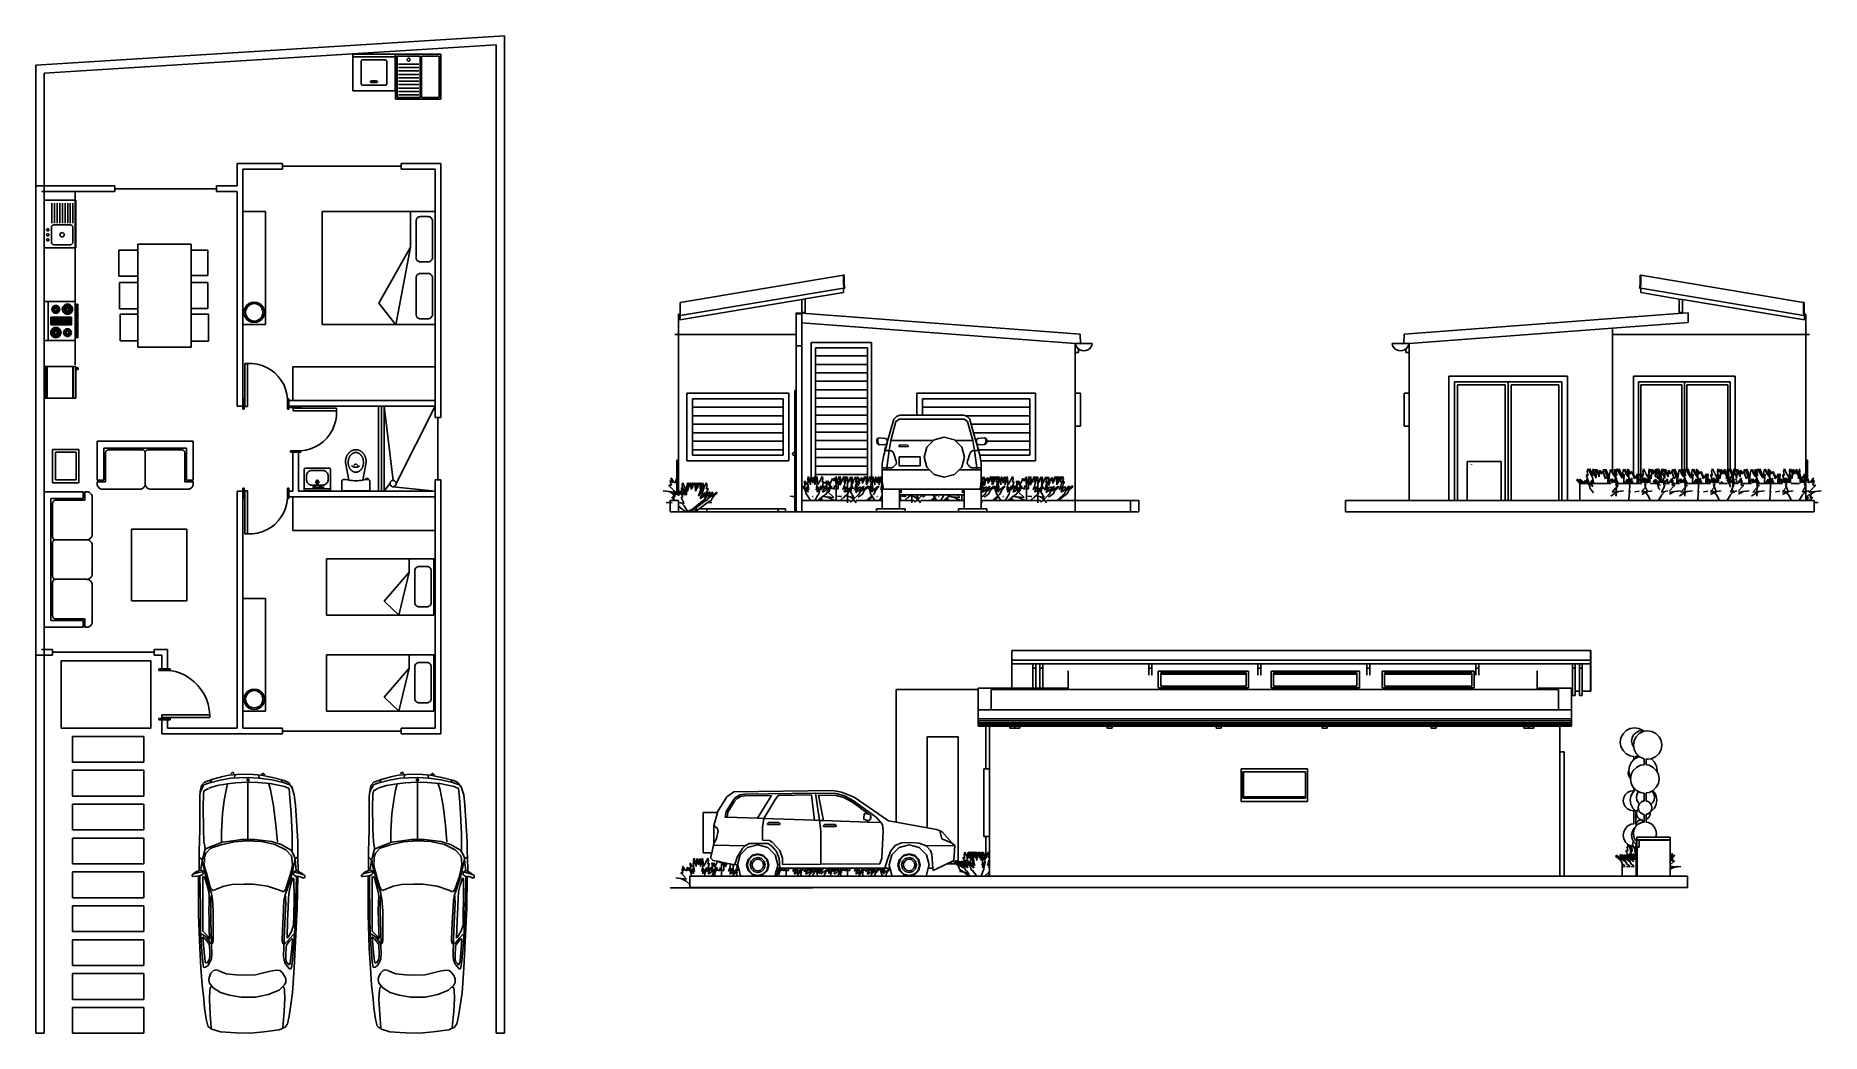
# Model space of a CAD drawing. Header units: metres. Extents: x 24.9 to 56.5, y 18.8 to 36.5.
import ezdxf

# ---------------------------------------------------------------- set-up
doc = ezdxf.new("R2010")
doc.units = ezdxf.units.M
doc.layers.add('Edges', color=7, linetype='Continuous')

# ---------------------------------------------------------------- blocks, each defined once
blk = doc.blocks.new('House of 70 sq. m.(753 sq.ft) pl')
at = {"layer": 'Edges'}
for p, q in [((33.198, 36.478), (24.898, 35.959)), ((33.198, 32.418), (33.198, 36.478)), ((33.048, 36.318), (25.048, 35.818)), ((30.511, 36.152), (30.511, 36.102)), ((31.261, 36.152), (30.511, 36.152)), ((31.261, 36.102), (30.511, 36.102)), ((30.511, 36.102), (30.511, 35.502)), ((30.662, 36.033), (30.661, 36.03)), ((30.663, 36.036), (30.662, 36.033)), ((30.664, 36.039), (30.663, 36.036)), ((30.666, 36.042), (30.664, 36.039)), ((30.668, 36.044), (30.666, 36.042)), ((30.671, 36.047), (30.668, 36.044)), ((30.674, 36.048), (30.671, 36.047)), ((30.677, 36.05), (30.674, 36.048)), ((30.68, 36.051), (30.677, 36.05)), ((30.683, 36.051), (30.68, 36.051)), ((30.686, 36.052), (30.683, 36.051)), ((31.086, 36.052), (30.686, 36.052)), ((31.089, 36.051), (31.086, 36.052)), ((31.093, 36.051), (31.089, 36.051)), ((31.096, 36.05), (31.093, 36.051)), ((31.099, 36.048), (31.096, 36.05)), ((31.101, 36.047), (31.099, 36.048)), ((31.104, 36.044), (31.101, 36.047)), ((31.106, 36.042), (31.104, 36.044)), ((31.108, 36.039), (31.106, 36.042)), ((31.109, 36.036), (31.108, 36.039)), ((31.11, 36.033), (31.109, 36.036)), ((31.111, 36.03), (31.11, 36.033)), ((31.261, 36.102), (31.261, 36.152)), ((31.261, 35.502), (31.261, 36.102)), ((31.265, 35.352), (31.265, 36.152)), ((31.265, 36.152), (32.067, 36.152)), ((31.299, 35.386), (31.299, 36.118)), ((31.299, 36.118), (31.705, 36.118)), ((31.475, 36.06), (31.474, 36.054)), ((31.474, 36.054), (31.475, 36.047)), ((31.477, 36.066), (31.475, 36.06)), ((31.475, 36.047), (31.477, 36.041)), ((31.481, 36.071), (31.477, 36.066)), ((31.477, 36.041), (31.481, 36.036)), ((31.487, 36.075), (31.481, 36.071)), ((31.481, 36.036), (31.487, 36.032)), ((31.493, 36.078), (31.487, 36.075)), ((31.499, 36.079), (31.493, 36.078)), ((31.506, 36.078), (31.499, 36.079)), ((31.512, 36.075), (31.506, 36.078)), ((31.517, 36.071), (31.512, 36.075)), ((31.512, 36.032), (31.517, 36.036)), ((31.521, 36.066), (31.517, 36.071)), ((31.517, 36.036), (31.521, 36.041)), ((31.523, 36.06), (31.521, 36.066)), ((31.521, 36.041), (31.523, 36.047)), ((31.524, 36.054), (31.523, 36.06)), ((31.523, 36.047), (31.524, 36.054)), ((31.705, 36.118), (31.705, 35.386)), ((32.04, 36.118), (31.729, 36.118)), ((31.729, 36.118), (31.729, 35.386)), ((32.04, 35.386), (32.04, 36.118)), ((32.067, 36.152), (32.067, 35.352)), ((33.048, 18.818), (33.048, 36.318)), ((24.898, 33.818), (24.898, 35.959)), ((25.048, 18.818), (25.048, 35.818)), ((30.661, 36.03), (30.661, 36.027)), ((30.661, 36.027), (30.661, 35.627)), ((31.111, 36.027), (31.111, 36.03)), ((31.111, 35.627), (31.111, 36.027)), ((31.319, 35.976), (31.679, 35.976)), ((31.319, 35.915), (31.679, 35.915)), ((31.319, 35.855), (31.679, 35.855)), ((31.319, 35.794), (31.679, 35.794)), ((31.319, 35.733), (31.679, 35.733)), ((31.487, 36.032), (31.493, 36.029)), ((31.493, 36.029), (31.499, 36.029)), ((31.499, 36.029), (31.506, 36.029)), ((31.506, 36.029), (31.512, 36.032)), ((30.511, 35.502), (31.261, 35.502)), ((30.661, 35.627), (30.661, 35.623)), ((30.661, 35.623), (30.662, 35.62)), ((30.662, 35.62), (30.663, 35.617)), ((30.663, 35.617), (30.664, 35.614)), ((30.664, 35.614), (30.666, 35.611)), ((30.666, 35.611), (30.668, 35.609)), ((30.668, 35.609), (30.671, 35.607)), ((30.671, 35.607), (30.674, 35.605)), ((30.674, 35.605), (30.677, 35.604)), ((30.677, 35.604), (30.68, 35.603)), ((30.68, 35.603), (30.683, 35.602)), ((30.683, 35.602), (30.686, 35.602)), ((30.686, 35.602), (31.086, 35.602)), ((30.825, 35.67), (30.824, 35.667)), ((30.824, 35.667), (30.824, 35.664)), ((30.824, 35.664), (30.824, 35.661)), ((30.824, 35.661), (30.825, 35.658)), ((30.827, 35.673), (30.825, 35.67)), ((30.825, 35.658), (30.827, 35.655)), ((30.83, 35.675), (30.827, 35.673)), ((30.827, 35.655), (30.83, 35.653)), ((30.833, 35.676), (30.83, 35.675)), ((30.83, 35.653), (30.833, 35.652)), ((30.836, 35.677), (30.833, 35.676)), ((30.833, 35.652), (30.836, 35.652)), ((30.936, 35.677), (30.836, 35.677)), ((30.836, 35.652), (30.936, 35.652)), ((30.939, 35.676), (30.936, 35.677)), ((30.936, 35.652), (30.939, 35.652)), ((30.942, 35.675), (30.939, 35.676)), ((30.939, 35.652), (30.942, 35.653)), ((30.945, 35.673), (30.942, 35.675)), ((30.942, 35.653), (30.945, 35.655)), ((30.947, 35.67), (30.945, 35.673)), ((30.945, 35.655), (30.947, 35.658)), ((30.948, 35.667), (30.947, 35.67)), ((30.947, 35.658), (30.948, 35.661)), ((30.949, 35.664), (30.948, 35.667)), ((30.948, 35.661), (30.949, 35.664)), ((31.086, 35.602), (31.089, 35.602)), ((31.089, 35.602), (31.093, 35.603)), ((31.093, 35.603), (31.096, 35.604)), ((31.096, 35.604), (31.099, 35.605)), ((31.099, 35.605), (31.101, 35.607)), ((31.101, 35.607), (31.104, 35.609)), ((31.104, 35.609), (31.106, 35.611)), ((31.106, 35.611), (31.108, 35.614)), ((31.108, 35.614), (31.109, 35.617)), ((31.109, 35.617), (31.11, 35.62)), ((31.11, 35.62), (31.111, 35.623)), ((31.111, 35.623), (31.111, 35.627)), ((31.319, 35.673), (31.679, 35.673)), ((31.319, 35.612), (31.679, 35.612)), ((31.319, 35.551), (31.679, 35.551)), ((31.319, 35.491), (31.679, 35.491)), ((31.319, 35.43), (31.679, 35.43)), ((32.067, 35.352), (31.265, 35.352)), ((31.705, 35.386), (31.299, 35.386)), ((31.729, 35.386), (32.04, 35.386)), ((28.467, 34.218), (29.267, 34.218)), ((28.467, 34.218), (28.467, 33.818)), ((29.267, 34.218), (29.267, 34.168)), ((29.267, 34.168), (31.367, 34.168)), ((29.267, 34.168), (29.267, 34.118)), ((31.367, 34.218), (31.967, 34.218)), ((31.367, 34.218), (31.367, 34.168)), ((31.367, 34.168), (31.367, 34.118)), ((31.967, 34.218), (32.067, 34.218)), ((32.067, 34.218), (32.067, 29.718)), ((28.567, 34.118), (29.267, 34.118)), ((28.567, 34.118), (28.567, 33.368)), ((31.367, 34.118), (31.967, 34.118)), ((31.967, 34.118), (31.967, 30.618)), ((26.298, 33.818), (24.898, 33.818)), ((24.898, 25.514), (24.898, 33.818)), ((25.598, 33.718), (24.998, 33.718)), ((25.048, 32.725), (25.048, 33.568)), ((25.048, 33.568), (25.607, 33.568)), ((25.181, 33.512), (25.181, 33.157)), ((25.233, 33.512), (25.233, 33.157)), ((25.28, 33.512), (25.28, 33.157)), ((25.326, 33.512), (25.326, 33.157)), ((25.372, 33.512), (25.372, 33.157)), ((25.418, 33.512), (25.418, 33.157)), ((25.464, 33.512), (25.464, 33.157)), ((25.51, 33.512), (25.51, 33.157)), ((25.556, 33.512), (25.556, 33.157)), ((26.298, 33.718), (25.598, 33.718)), ((25.598, 32.001), (25.598, 33.718)), ((25.607, 33.568), (25.607, 32.725)), ((26.298, 33.768), (26.298, 33.818)), ((26.298, 33.718), (26.298, 33.768)), ((26.298, 33.768), (28.098, 33.768)), ((28.467, 33.818), (28.098, 33.818)), ((28.098, 33.768), (28.098, 33.818)), ((28.098, 33.718), (28.098, 33.768)), ((28.467, 33.718), (28.098, 33.718)), ((28.467, 33.718), (28.467, 29.918)), ((28.967, 33.368), (28.567, 33.368)), ((28.567, 33.368), (28.567, 31.368)), ((28.967, 31.368), (28.967, 33.368)), ((29.967, 31.368), (29.967, 33.368)), ((29.967, 33.368), (31.76, 33.368)), ((31.533, 33.363), (31.533, 32.734)), ((31.63, 33.198), (31.631, 33.208)), ((31.63, 32.553), (31.63, 33.198)), ((31.631, 33.208), (31.633, 33.218)), ((31.633, 33.218), (31.636, 33.227)), ((31.636, 33.227), (31.641, 33.236)), ((31.641, 33.236), (31.646, 33.245)), ((31.646, 33.245), (31.653, 33.252)), ((31.653, 33.252), (31.661, 33.259)), ((31.661, 33.259), (31.669, 33.265)), ((31.669, 33.265), (31.678, 33.269)), ((31.678, 33.269), (31.688, 33.272)), ((31.688, 33.272), (31.698, 33.274)), ((31.698, 33.274), (31.708, 33.275)), ((31.708, 33.275), (31.846, 33.275)), ((31.76, 33.368), (31.967, 33.368)), ((31.846, 33.275), (31.856, 33.274)), ((31.856, 33.274), (31.866, 33.272)), ((31.866, 33.272), (31.876, 33.269)), ((31.876, 33.269), (31.885, 33.265)), ((31.885, 33.265), (31.893, 33.259)), ((31.893, 33.259), (31.901, 33.252)), ((31.901, 33.252), (31.907, 33.245)), ((31.907, 33.245), (31.913, 33.236)), ((31.913, 33.236), (31.917, 33.227)), ((31.917, 33.227), (31.921, 33.218)), ((31.921, 33.218), (31.923, 33.208)), ((31.923, 33.208), (31.923, 33.198)), ((31.923, 33.198), (31.923, 32.553)), ((31.967, 31.368), (31.967, 33.368)), ((25.094, 33.052), (25.092, 33.048)), ((25.092, 33.048), (25.092, 33.042)), ((25.092, 33.042), (25.092, 33.037)), ((25.092, 33.037), (25.094, 33.032)), ((25.094, 32.964), (25.092, 32.959)), ((25.092, 32.959), (25.092, 32.953)), ((25.092, 32.953), (25.092, 32.948)), ((25.092, 32.948), (25.094, 32.943)), ((25.094, 32.875), (25.092, 32.87)), ((25.098, 33.057), (25.094, 33.052)), ((25.094, 33.032), (25.098, 33.028)), ((25.098, 32.968), (25.094, 32.964)), ((25.094, 32.943), (25.098, 32.939)), ((25.098, 32.879), (25.094, 32.875)), ((25.102, 33.06), (25.098, 33.057)), ((25.098, 33.028), (25.102, 33.025)), ((25.102, 32.971), (25.098, 32.968)), ((25.098, 32.939), (25.102, 32.936)), ((25.102, 32.882), (25.098, 32.879)), ((25.107, 33.062), (25.102, 33.06)), ((25.102, 33.025), (25.107, 33.023)), ((25.107, 32.973), (25.102, 32.971)), ((25.102, 32.936), (25.107, 32.934)), ((25.107, 32.884), (25.102, 32.882)), ((25.112, 33.062), (25.107, 33.062)), ((25.107, 33.023), (25.112, 33.022)), ((25.112, 32.974), (25.107, 32.973)), ((25.107, 32.934), (25.112, 32.933)), ((25.112, 32.885), (25.107, 32.884)), ((25.117, 33.062), (25.112, 33.062)), ((25.112, 33.022), (25.117, 33.023)), ((25.117, 32.973), (25.112, 32.974)), ((25.112, 32.933), (25.117, 32.934)), ((25.117, 32.884), (25.112, 32.885)), ((25.122, 33.06), (25.117, 33.062)), ((25.117, 33.023), (25.122, 33.025)), ((25.122, 32.971), (25.117, 32.973)), ((25.117, 32.934), (25.122, 32.936)), ((25.122, 32.882), (25.117, 32.884)), ((25.126, 33.057), (25.122, 33.06)), ((25.122, 33.025), (25.126, 33.028)), ((25.126, 32.968), (25.122, 32.971)), ((25.122, 32.936), (25.126, 32.939)), ((25.126, 32.879), (25.122, 32.882)), ((25.129, 33.052), (25.126, 33.057)), ((25.126, 33.028), (25.129, 33.032)), ((25.129, 32.964), (25.126, 32.968)), ((25.126, 32.939), (25.129, 32.943)), ((25.129, 32.875), (25.126, 32.879)), ((25.131, 33.048), (25.129, 33.052)), ((25.129, 33.032), (25.131, 33.037)), ((25.131, 32.959), (25.129, 32.964)), ((25.129, 32.943), (25.131, 32.948)), ((25.131, 32.87), (25.129, 32.875)), ((25.132, 33.042), (25.131, 33.048)), ((25.131, 33.037), (25.132, 33.042)), ((25.132, 32.953), (25.131, 32.959)), ((25.131, 32.948), (25.132, 32.953)), ((25.176, 33.087), (25.175, 33.08)), ((25.175, 33.08), (25.175, 32.826)), ((25.177, 33.094), (25.176, 33.087)), ((25.179, 33.1), (25.177, 33.094)), ((25.182, 33.106), (25.179, 33.1)), ((25.186, 33.111), (25.182, 33.106)), ((25.19, 33.116), (25.186, 33.111)), ((25.195, 33.121), (25.19, 33.116)), ((25.201, 33.124), (25.195, 33.121)), ((25.207, 33.127), (25.201, 33.124)), ((25.213, 33.13), (25.207, 33.127)), ((25.219, 33.131), (25.213, 33.13)), ((25.226, 33.131), (25.219, 33.131)), ((25.505, 33.131), (25.226, 33.131)), ((25.329, 32.963), (25.328, 32.953)), ((25.328, 32.953), (25.329, 32.944)), ((25.333, 32.973), (25.329, 32.963)), ((25.329, 32.944), (25.333, 32.934)), ((25.339, 32.98), (25.333, 32.973)), ((25.333, 32.934), (25.339, 32.927)), ((25.347, 32.986), (25.339, 32.98)), ((25.339, 32.927), (25.347, 32.92)), ((25.356, 32.99), (25.347, 32.986)), ((25.347, 32.92), (25.356, 32.917)), ((25.366, 32.992), (25.356, 32.99)), ((25.356, 32.917), (25.366, 32.915)), ((25.376, 32.99), (25.366, 32.992)), ((25.366, 32.915), (25.376, 32.917)), ((25.385, 32.986), (25.376, 32.99)), ((25.376, 32.917), (25.385, 32.92)), ((25.393, 32.98), (25.385, 32.986)), ((25.385, 32.92), (25.393, 32.927)), ((25.399, 32.973), (25.393, 32.98)), ((25.393, 32.927), (25.399, 32.934)), ((25.403, 32.963), (25.399, 32.973)), ((25.399, 32.934), (25.403, 32.944)), ((25.404, 32.953), (25.403, 32.963)), ((25.403, 32.944), (25.404, 32.953)), ((25.512, 33.131), (25.505, 33.131)), ((25.519, 33.13), (25.512, 33.131)), ((25.525, 33.127), (25.519, 33.13)), ((25.531, 33.124), (25.525, 33.127)), ((25.536, 33.121), (25.531, 33.124)), ((25.541, 33.116), (25.536, 33.121)), ((25.546, 33.111), (25.541, 33.116)), ((25.549, 33.106), (25.546, 33.111)), ((25.552, 33.1), (25.549, 33.106)), ((25.555, 33.094), (25.552, 33.1)), ((25.556, 33.087), (25.555, 33.094)), ((25.556, 33.08), (25.556, 33.087)), ((25.556, 32.826), (25.556, 33.08)), ((25.607, 32.725), (25.048, 32.725)), ((25.092, 32.87), (25.092, 32.865)), ((25.092, 32.865), (25.092, 32.859)), ((25.092, 32.859), (25.094, 32.855)), ((25.094, 32.855), (25.098, 32.85)), ((25.098, 32.85), (25.102, 32.847)), ((25.102, 32.847), (25.107, 32.845)), ((25.107, 32.845), (25.112, 32.845)), ((25.112, 32.845), (25.117, 32.845)), ((25.117, 32.845), (25.122, 32.847)), ((25.122, 32.847), (25.126, 32.85)), ((25.126, 32.85), (25.129, 32.855)), ((25.129, 32.855), (25.131, 32.859)), ((25.132, 32.865), (25.131, 32.87)), ((25.131, 32.859), (25.132, 32.865)), ((25.175, 32.826), (25.176, 32.82)), ((25.176, 32.82), (25.177, 32.813)), ((25.177, 32.813), (25.179, 32.807)), ((25.179, 32.807), (25.182, 32.801)), ((25.182, 32.801), (25.186, 32.796)), ((25.186, 32.796), (25.19, 32.791)), ((25.19, 32.791), (25.195, 32.786)), ((25.195, 32.786), (25.201, 32.782)), ((25.201, 32.782), (25.207, 32.78)), ((25.207, 32.78), (25.213, 32.777)), ((25.213, 32.777), (25.219, 32.776)), ((25.219, 32.776), (25.226, 32.776)), ((25.226, 32.776), (25.505, 32.776)), ((25.505, 32.776), (25.512, 32.776)), ((25.512, 32.776), (25.519, 32.777)), ((25.519, 32.777), (25.525, 32.78)), ((25.525, 32.78), (25.531, 32.782)), ((25.531, 32.782), (25.536, 32.786)), ((25.536, 32.786), (25.541, 32.791)), ((25.541, 32.791), (25.546, 32.796)), ((25.546, 32.796), (25.549, 32.801)), ((25.549, 32.801), (25.552, 32.807)), ((25.552, 32.807), (25.555, 32.813)), ((25.555, 32.813), (25.556, 32.82)), ((25.556, 32.82), (25.556, 32.826)), ((26.372, 32.221), (26.372, 32.681)), ((26.372, 32.681), (26.704, 32.681)), ((27.648, 32.789), (26.704, 32.789)), ((26.704, 32.789), (26.704, 32.681)), ((26.704, 32.681), (26.704, 32.221)), ((27.648, 32.68), (27.648, 32.789)), ((27.948, 32.68), (27.648, 32.68)), ((27.648, 32.233), (27.648, 32.68)), ((27.948, 32.233), (27.948, 32.68)), ((31.533, 32.734), (30.975, 31.745)), ((31.533, 32.734), (31.274, 31.361)), ((31.631, 32.543), (31.63, 32.553)), ((31.633, 32.533), (31.631, 32.543)), ((31.636, 32.523), (31.633, 32.533)), ((31.641, 32.514), (31.636, 32.523)), ((31.646, 32.506), (31.641, 32.514)), ((31.653, 32.498), (31.646, 32.506)), ((31.646, 32.238), (31.653, 32.246)), ((31.661, 32.492), (31.653, 32.498)), ((31.653, 32.246), (31.661, 32.252)), ((31.669, 32.486), (31.661, 32.492)), ((31.661, 32.252), (31.669, 32.258)), ((31.678, 32.481), (31.669, 32.486)), ((31.669, 32.258), (31.678, 32.262)), ((31.688, 32.478), (31.678, 32.481)), ((31.678, 32.262), (31.688, 32.266)), ((31.698, 32.476), (31.688, 32.478)), ((31.688, 32.266), (31.698, 32.268)), ((31.708, 32.476), (31.698, 32.476)), ((31.698, 32.268), (31.708, 32.268)), ((31.846, 32.476), (31.708, 32.476)), ((31.708, 32.268), (31.846, 32.268)), ((31.856, 32.476), (31.846, 32.476)), ((31.846, 32.268), (31.856, 32.268)), ((31.866, 32.478), (31.856, 32.476)), ((31.856, 32.268), (31.866, 32.266)), ((31.876, 32.481), (31.866, 32.478)), ((31.866, 32.266), (31.876, 32.262)), ((31.885, 32.486), (31.876, 32.481)), ((31.876, 32.262), (31.885, 32.258)), ((31.893, 32.492), (31.885, 32.486)), ((31.885, 32.258), (31.893, 32.252)), ((31.901, 32.498), (31.893, 32.492)), ((31.893, 32.252), (31.901, 32.246)), ((31.907, 32.506), (31.901, 32.498)), ((31.901, 32.246), (31.907, 32.238)), ((31.913, 32.514), (31.907, 32.506)), ((31.917, 32.523), (31.913, 32.514)), ((31.921, 32.533), (31.917, 32.523)), ((31.923, 32.543), (31.921, 32.533)), ((31.923, 32.553), (31.923, 32.543)), ((33.198, 18.818), (33.198, 32.418)), ((25.598, 32.001), (25.598, 31.926)), ((25.598, 31.926), (25.598, 30.651)), ((26.704, 32.221), (26.372, 32.221)), ((26.384, 31.643), (26.384, 32.112)), ((26.384, 32.112), (26.704, 32.112)), ((26.704, 32.221), (26.704, 32.112)), ((26.704, 32.112), (26.704, 31.643)), ((27.648, 32.233), (27.948, 32.233)), ((27.648, 32.108), (27.648, 32.233)), ((27.946, 32.108), (27.648, 32.108)), ((27.648, 31.649), (27.648, 32.108)), ((27.946, 31.649), (27.946, 32.108)), ((31.63, 32.191), (31.631, 32.201)), ((31.63, 31.546), (31.63, 32.191)), ((31.631, 32.201), (31.633, 32.211)), ((31.633, 32.211), (31.636, 32.221)), ((31.636, 32.221), (31.641, 32.23)), ((31.641, 32.23), (31.646, 32.238)), ((31.907, 32.238), (31.913, 32.23)), ((31.913, 32.23), (31.917, 32.221)), ((31.917, 32.221), (31.921, 32.211)), ((31.921, 32.211), (31.923, 32.201)), ((31.923, 32.201), (31.923, 32.191)), ((31.923, 32.191), (31.923, 31.546)), ((25.048, 31.085), (25.048, 31.772)), ((25.048, 31.772), (25.117, 31.772)), ((25.117, 31.085), (25.117, 31.772)), ((25.117, 31.772), (25.598, 31.772)), ((25.188, 31.652), (25.186, 31.635)), ((25.186, 31.635), (25.188, 31.617)), ((25.195, 31.669), (25.188, 31.652)), ((25.188, 31.617), (25.195, 31.6)), ((25.206, 31.683), (25.195, 31.669)), ((25.22, 31.694), (25.206, 31.683)), ((25.21, 31.646), (25.209, 31.635)), ((25.209, 31.635), (25.21, 31.623)), ((25.215, 31.657), (25.21, 31.646)), ((25.21, 31.623), (25.215, 31.612)), ((25.222, 31.667), (25.215, 31.657)), ((25.215, 31.612), (25.222, 31.602)), ((25.237, 31.701), (25.22, 31.694)), ((25.232, 31.674), (25.222, 31.667)), ((25.243, 31.679), (25.232, 31.674)), ((25.235, 31.646), (25.232, 31.641)), ((25.232, 31.641), (25.232, 31.635)), ((25.232, 31.635), (25.232, 31.629)), ((25.232, 31.629), (25.235, 31.623)), ((25.238, 31.651), (25.235, 31.646)), ((25.235, 31.623), (25.238, 31.618)), ((25.254, 31.703), (25.237, 31.701)), ((25.243, 31.654), (25.238, 31.651)), ((25.238, 31.618), (25.243, 31.615)), ((25.254, 31.68), (25.243, 31.679)), ((25.249, 31.657), (25.243, 31.654)), ((25.243, 31.615), (25.249, 31.612)), ((25.254, 31.657), (25.249, 31.657)), ((25.249, 31.612), (25.254, 31.612)), ((25.272, 31.701), (25.254, 31.703)), ((25.266, 31.679), (25.254, 31.68)), ((25.26, 31.657), (25.254, 31.657)), ((25.254, 31.612), (25.26, 31.612)), ((25.266, 31.654), (25.26, 31.657)), ((25.26, 31.612), (25.266, 31.615)), ((25.277, 31.674), (25.266, 31.679)), ((25.271, 31.651), (25.266, 31.654)), ((25.266, 31.615), (25.271, 31.618)), ((25.274, 31.646), (25.271, 31.651)), ((25.271, 31.618), (25.274, 31.623)), ((25.289, 31.694), (25.272, 31.701)), ((25.277, 31.641), (25.274, 31.646)), ((25.274, 31.623), (25.277, 31.629)), ((25.287, 31.667), (25.277, 31.674)), ((25.277, 31.635), (25.277, 31.641)), ((25.277, 31.629), (25.277, 31.635)), ((25.294, 31.657), (25.287, 31.667)), ((25.287, 31.602), (25.294, 31.612)), ((25.303, 31.683), (25.289, 31.694)), ((25.299, 31.646), (25.294, 31.657)), ((25.294, 31.612), (25.299, 31.623)), ((25.3, 31.635), (25.299, 31.646)), ((25.299, 31.623), (25.3, 31.635)), ((25.314, 31.669), (25.303, 31.683)), ((25.321, 31.652), (25.314, 31.669)), ((25.314, 31.6), (25.321, 31.617)), ((25.323, 31.635), (25.321, 31.652)), ((25.321, 31.617), (25.323, 31.635)), ((25.372, 31.658), (25.369, 31.635)), ((25.369, 31.635), (25.372, 31.611)), ((25.381, 31.68), (25.372, 31.658)), ((25.372, 31.611), (25.381, 31.589)), ((25.396, 31.699), (25.381, 31.68)), ((25.394, 31.652), (25.392, 31.635)), ((25.392, 31.635), (25.394, 31.617)), ((25.401, 31.669), (25.394, 31.652)), ((25.394, 31.617), (25.401, 31.6)), ((25.415, 31.714), (25.396, 31.699)), ((25.412, 31.683), (25.401, 31.669)), ((25.426, 31.694), (25.412, 31.683)), ((25.437, 31.723), (25.415, 31.714)), ((25.416, 31.646), (25.415, 31.635)), ((25.415, 31.635), (25.416, 31.623)), ((25.421, 31.657), (25.416, 31.646)), ((25.416, 31.623), (25.421, 31.612)), ((25.428, 31.667), (25.421, 31.657)), ((25.421, 31.612), (25.428, 31.602)), ((25.443, 31.701), (25.426, 31.694)), ((25.438, 31.674), (25.428, 31.667)), ((25.461, 31.726), (25.437, 31.723)), ((25.449, 31.679), (25.438, 31.674)), ((25.439, 31.641), (25.438, 31.635)), ((25.438, 31.635), (25.439, 31.629)), ((25.441, 31.646), (25.439, 31.641)), ((25.439, 31.629), (25.441, 31.623)), ((25.445, 31.651), (25.441, 31.646)), ((25.441, 31.623), (25.445, 31.618)), ((25.461, 31.703), (25.443, 31.701)), ((25.449, 31.654), (25.445, 31.651)), ((25.445, 31.618), (25.449, 31.615)), ((25.461, 31.68), (25.449, 31.679)), ((25.455, 31.657), (25.449, 31.654)), ((25.449, 31.615), (25.455, 31.612)), ((25.461, 31.657), (25.455, 31.657)), ((25.455, 31.612), (25.461, 31.612)), ((25.484, 31.723), (25.461, 31.726)), ((25.479, 31.701), (25.461, 31.703)), ((25.473, 31.679), (25.461, 31.68)), ((25.467, 31.657), (25.461, 31.657)), ((25.461, 31.612), (25.467, 31.612)), ((25.472, 31.654), (25.467, 31.657)), ((25.467, 31.612), (25.472, 31.615)), ((25.477, 31.651), (25.472, 31.654)), ((25.472, 31.615), (25.477, 31.618)), ((25.484, 31.674), (25.473, 31.679)), ((25.481, 31.646), (25.477, 31.651)), ((25.477, 31.618), (25.481, 31.623)), ((25.495, 31.694), (25.479, 31.701)), ((25.483, 31.641), (25.481, 31.646)), ((25.481, 31.623), (25.483, 31.629)), ((25.484, 31.635), (25.483, 31.641)), ((25.483, 31.629), (25.484, 31.635)), ((25.507, 31.714), (25.484, 31.723)), ((25.493, 31.667), (25.484, 31.674)), ((25.5, 31.657), (25.493, 31.667)), ((25.493, 31.602), (25.5, 31.612)), ((25.509, 31.683), (25.495, 31.694)), ((25.505, 31.646), (25.5, 31.657)), ((25.5, 31.612), (25.505, 31.623)), ((25.507, 31.635), (25.505, 31.646)), ((25.505, 31.623), (25.507, 31.635)), ((25.526, 31.699), (25.507, 31.714)), ((25.52, 31.669), (25.509, 31.683)), ((25.527, 31.652), (25.52, 31.669)), ((25.52, 31.6), (25.527, 31.617)), ((25.54, 31.68), (25.526, 31.699)), ((25.529, 31.635), (25.527, 31.652)), ((25.527, 31.617), (25.529, 31.635)), ((25.549, 31.658), (25.54, 31.68)), ((25.54, 31.589), (25.549, 31.611)), ((25.552, 31.635), (25.549, 31.658)), ((25.549, 31.611), (25.552, 31.635)), ((25.598, 31.772), (25.598, 31.635)), ((25.598, 31.635), (25.621, 31.635)), ((25.598, 31.635), (25.598, 31.589)), ((25.621, 31.726), (25.644, 31.726)), ((25.621, 31.635), (25.621, 31.726)), ((25.621, 31.589), (25.621, 31.635)), ((25.644, 31.726), (25.644, 31.13)), ((26.704, 31.643), (26.384, 31.643)), ((26.704, 31.643), (26.704, 31.548)), ((27.648, 31.649), (27.946, 31.649)), ((27.648, 31.547), (27.648, 31.649)), ((28.591, 31.628), (28.585, 31.581)), ((28.609, 31.672), (28.591, 31.628)), ((28.638, 31.71), (28.609, 31.672)), ((28.618, 31.621), (28.613, 31.581)), ((28.634, 31.658), (28.618, 31.621)), ((28.658, 31.69), (28.634, 31.658)), ((28.676, 31.738), (28.638, 31.71)), ((28.69, 31.714), (28.658, 31.69)), ((28.72, 31.757), (28.676, 31.738)), ((28.727, 31.729), (28.69, 31.714)), ((28.767, 31.763), (28.72, 31.757)), ((28.767, 31.735), (28.727, 31.729)), ((28.814, 31.757), (28.767, 31.763)), ((28.807, 31.729), (28.767, 31.735)), ((28.844, 31.714), (28.807, 31.729)), ((28.858, 31.738), (28.814, 31.757)), ((28.876, 31.69), (28.844, 31.714)), ((28.896, 31.71), (28.858, 31.738)), ((28.9, 31.658), (28.876, 31.69)), ((28.924, 31.672), (28.896, 31.71)), ((28.915, 31.621), (28.9, 31.658)), ((28.921, 31.581), (28.915, 31.621)), ((28.943, 31.628), (28.924, 31.672)), ((28.949, 31.581), (28.943, 31.628)), ((30.975, 31.745), (31.274, 31.361)), ((25.163, 31.36), (25.163, 31.497)), ((25.163, 31.497), (25.186, 31.497)), ((25.186, 31.36), (25.163, 31.36)), ((25.186, 31.474), (25.186, 31.497)), ((25.186, 31.497), (25.507, 31.497)), ((25.507, 31.474), (25.186, 31.474)), ((25.186, 31.451), (25.186, 31.474)), ((25.186, 31.451), (25.507, 31.451)), ((25.186, 31.428), (25.186, 31.451)), ((25.507, 31.428), (25.186, 31.428)), ((25.186, 31.405), (25.186, 31.428)), ((25.186, 31.405), (25.507, 31.405)), ((25.186, 31.382), (25.186, 31.405)), ((25.186, 31.36), (25.186, 31.382)), ((25.507, 31.382), (25.186, 31.382)), ((25.507, 31.36), (25.186, 31.36)), ((25.209, 31.301), (25.19, 31.287)), ((25.195, 31.6), (25.206, 31.586)), ((25.206, 31.586), (25.22, 31.575)), ((25.231, 31.311), (25.209, 31.301)), ((25.22, 31.575), (25.237, 31.568)), ((25.222, 31.602), (25.232, 31.595)), ((25.254, 31.314), (25.231, 31.311)), ((25.232, 31.595), (25.243, 31.59)), ((25.237, 31.568), (25.254, 31.566)), ((25.243, 31.59), (25.254, 31.589)), ((25.254, 31.589), (25.266, 31.59)), ((25.254, 31.566), (25.272, 31.568)), ((25.278, 31.311), (25.254, 31.314)), ((25.266, 31.59), (25.277, 31.595)), ((25.272, 31.568), (25.289, 31.575)), ((25.277, 31.595), (25.287, 31.602)), ((25.3, 31.301), (25.278, 31.311)), ((25.289, 31.575), (25.303, 31.586)), ((25.319, 31.287), (25.3, 31.301)), ((25.303, 31.586), (25.314, 31.6)), ((25.381, 31.589), (25.396, 31.57)), ((25.396, 31.57), (25.415, 31.555)), ((25.401, 31.6), (25.412, 31.586)), ((25.412, 31.586), (25.426, 31.575)), ((25.415, 31.555), (25.437, 31.546)), ((25.426, 31.575), (25.443, 31.568)), ((25.428, 31.602), (25.438, 31.595)), ((25.437, 31.546), (25.461, 31.543)), ((25.438, 31.595), (25.449, 31.59)), ((25.443, 31.568), (25.461, 31.566)), ((25.449, 31.59), (25.461, 31.589)), ((25.461, 31.589), (25.473, 31.59)), ((25.461, 31.566), (25.479, 31.568)), ((25.461, 31.543), (25.484, 31.546)), ((25.473, 31.59), (25.484, 31.595)), ((25.479, 31.568), (25.495, 31.575)), ((25.484, 31.595), (25.493, 31.602)), ((25.484, 31.546), (25.507, 31.555)), ((25.495, 31.575), (25.509, 31.586)), ((25.507, 31.555), (25.526, 31.57)), ((25.507, 31.497), (25.507, 31.474)), ((25.507, 31.497), (25.529, 31.497)), ((25.507, 31.474), (25.507, 31.451)), ((25.507, 31.451), (25.507, 31.428)), ((25.507, 31.428), (25.507, 31.405)), ((25.507, 31.405), (25.507, 31.382)), ((25.507, 31.382), (25.507, 31.36)), ((25.529, 31.36), (25.507, 31.36)), ((25.509, 31.586), (25.52, 31.6)), ((25.526, 31.57), (25.54, 31.589)), ((25.529, 31.497), (25.529, 31.36)), ((25.621, 31.589), (25.598, 31.589)), ((25.598, 31.589), (25.598, 31.268)), ((25.621, 31.268), (25.621, 31.589)), ((26.394, 31.079), (26.394, 31.548)), ((26.394, 31.548), (26.704, 31.548)), ((26.704, 31.548), (26.704, 31.079)), ((27.955, 31.547), (27.648, 31.547)), ((27.648, 31.073), (27.648, 31.547)), ((27.955, 31.073), (27.955, 31.547)), ((28.567, 31.368), (28.967, 31.368)), ((28.567, 31.368), (28.567, 30.018)), ((28.585, 31.581), (28.591, 31.534)), ((28.591, 31.534), (28.609, 31.49)), ((28.609, 31.49), (28.638, 31.452)), ((28.613, 31.581), (28.618, 31.541)), ((28.618, 31.541), (28.634, 31.504)), ((28.634, 31.504), (28.658, 31.472)), ((28.638, 31.452), (28.676, 31.423)), ((28.658, 31.472), (28.69, 31.448)), ((28.676, 31.423), (28.72, 31.405)), ((28.69, 31.448), (28.727, 31.432)), ((28.72, 31.405), (28.767, 31.399)), ((28.727, 31.432), (28.767, 31.427)), ((28.767, 31.427), (28.807, 31.432)), ((28.767, 31.399), (28.814, 31.405)), ((28.807, 31.432), (28.844, 31.448)), ((28.814, 31.405), (28.858, 31.423)), ((28.844, 31.448), (28.876, 31.472)), ((28.858, 31.423), (28.896, 31.452)), ((28.876, 31.472), (28.9, 31.504)), ((28.896, 31.452), (28.924, 31.49)), ((28.9, 31.504), (28.915, 31.541)), ((28.915, 31.541), (28.921, 31.581)), ((28.924, 31.49), (28.943, 31.534)), ((28.943, 31.534), (28.949, 31.581)), ((29.967, 31.368), (31.76, 31.368)), ((31.631, 31.536), (31.63, 31.546)), ((31.633, 31.526), (31.631, 31.536)), ((31.636, 31.517), (31.633, 31.526)), ((31.641, 31.507), (31.636, 31.517)), ((31.646, 31.499), (31.641, 31.507)), ((31.653, 31.491), (31.646, 31.499)), ((31.661, 31.485), (31.653, 31.491)), ((31.669, 31.479), (31.661, 31.485)), ((31.678, 31.475), (31.669, 31.479)), ((31.688, 31.471), (31.678, 31.475)), ((31.698, 31.469), (31.688, 31.471)), ((31.708, 31.469), (31.698, 31.469)), ((31.846, 31.469), (31.708, 31.469)), ((31.76, 31.368), (31.967, 31.368)), ((31.856, 31.469), (31.846, 31.469)), ((31.866, 31.471), (31.856, 31.469)), ((31.876, 31.475), (31.866, 31.471)), ((31.885, 31.479), (31.876, 31.475)), ((31.893, 31.485), (31.885, 31.479)), ((31.901, 31.491), (31.893, 31.485)), ((31.907, 31.499), (31.901, 31.491)), ((31.913, 31.507), (31.907, 31.499)), ((31.917, 31.517), (31.913, 31.507)), ((31.921, 31.526), (31.917, 31.517)), ((31.923, 31.536), (31.921, 31.526)), ((31.923, 31.546), (31.923, 31.536)), ((25.117, 31.085), (25.048, 31.085)), ((25.598, 31.085), (25.117, 31.085)), ((25.166, 31.246), (25.163, 31.222)), ((25.163, 31.222), (25.166, 31.198)), ((25.175, 31.268), (25.166, 31.246)), ((25.166, 31.198), (25.175, 31.176)), ((25.19, 31.287), (25.175, 31.268)), ((25.175, 31.176), (25.19, 31.157)), ((25.188, 31.24), (25.186, 31.222)), ((25.186, 31.222), (25.188, 31.204)), ((25.195, 31.256), (25.188, 31.24)), ((25.188, 31.204), (25.195, 31.188)), ((25.19, 31.157), (25.209, 31.143)), ((25.206, 31.271), (25.195, 31.256)), ((25.195, 31.188), (25.206, 31.173)), ((25.22, 31.282), (25.206, 31.271)), ((25.206, 31.173), (25.22, 31.163)), ((25.21, 31.234), (25.209, 31.222)), ((25.209, 31.222), (25.21, 31.21)), ((25.209, 31.143), (25.231, 31.134)), ((25.215, 31.245), (25.21, 31.234)), ((25.21, 31.21), (25.215, 31.199)), ((25.222, 31.254), (25.215, 31.245)), ((25.215, 31.199), (25.222, 31.19)), ((25.237, 31.288), (25.22, 31.282)), ((25.22, 31.163), (25.237, 31.156)), ((25.232, 31.262), (25.222, 31.254)), ((25.222, 31.19), (25.232, 31.182)), ((25.231, 31.134), (25.254, 31.13)), ((25.243, 31.266), (25.232, 31.262)), ((25.235, 31.234), (25.232, 31.228)), ((25.232, 31.228), (25.232, 31.222)), ((25.232, 31.222), (25.232, 31.216)), ((25.232, 31.216), (25.235, 31.211)), ((25.232, 31.182), (25.243, 31.178)), ((25.238, 31.238), (25.235, 31.234)), ((25.235, 31.211), (25.238, 31.206)), ((25.254, 31.291), (25.237, 31.288)), ((25.237, 31.156), (25.254, 31.153)), ((25.243, 31.242), (25.238, 31.238)), ((25.238, 31.206), (25.243, 31.202)), ((25.254, 31.268), (25.243, 31.266)), ((25.249, 31.244), (25.243, 31.242)), ((25.243, 31.202), (25.249, 31.2)), ((25.243, 31.178), (25.254, 31.176)), ((25.254, 31.245), (25.249, 31.244)), ((25.249, 31.2), (25.254, 31.199)), ((25.272, 31.288), (25.254, 31.291)), ((25.266, 31.266), (25.254, 31.268)), ((25.26, 31.244), (25.254, 31.245)), ((25.254, 31.199), (25.26, 31.2)), ((25.254, 31.176), (25.266, 31.178)), ((25.254, 31.153), (25.272, 31.156)), ((25.254, 31.13), (25.278, 31.134)), ((25.266, 31.242), (25.26, 31.244)), ((25.26, 31.2), (25.266, 31.202)), ((25.277, 31.262), (25.266, 31.266)), ((25.271, 31.238), (25.266, 31.242)), ((25.266, 31.202), (25.271, 31.206)), ((25.266, 31.178), (25.277, 31.182)), ((25.274, 31.234), (25.271, 31.238)), ((25.271, 31.206), (25.274, 31.211)), ((25.289, 31.282), (25.272, 31.288)), ((25.272, 31.156), (25.289, 31.163)), ((25.277, 31.228), (25.274, 31.234)), ((25.274, 31.211), (25.277, 31.216)), ((25.287, 31.254), (25.277, 31.262)), ((25.277, 31.222), (25.277, 31.228)), ((25.277, 31.216), (25.277, 31.222)), ((25.277, 31.182), (25.287, 31.19)), ((25.278, 31.134), (25.3, 31.143)), ((25.294, 31.245), (25.287, 31.254)), ((25.287, 31.19), (25.294, 31.199)), ((25.303, 31.271), (25.289, 31.282)), ((25.289, 31.163), (25.303, 31.173)), ((25.299, 31.234), (25.294, 31.245)), ((25.294, 31.199), (25.299, 31.21)), ((25.3, 31.222), (25.299, 31.234)), ((25.299, 31.21), (25.3, 31.222)), ((25.3, 31.143), (25.319, 31.157)), ((25.314, 31.256), (25.303, 31.271)), ((25.303, 31.173), (25.314, 31.188)), ((25.321, 31.24), (25.314, 31.256)), ((25.314, 31.188), (25.321, 31.204)), ((25.334, 31.268), (25.319, 31.287)), ((25.319, 31.157), (25.334, 31.176)), ((25.323, 31.222), (25.321, 31.24)), ((25.321, 31.204), (25.323, 31.222)), ((25.343, 31.246), (25.334, 31.268)), ((25.334, 31.176), (25.343, 31.198)), ((25.346, 31.222), (25.343, 31.246)), ((25.343, 31.198), (25.346, 31.222)), ((25.394, 31.24), (25.392, 31.222)), ((25.392, 31.222), (25.394, 31.204)), ((25.401, 31.256), (25.394, 31.24)), ((25.394, 31.204), (25.401, 31.188)), ((25.412, 31.271), (25.401, 31.256)), ((25.401, 31.188), (25.412, 31.173)), ((25.426, 31.282), (25.412, 31.271)), ((25.412, 31.173), (25.426, 31.163)), ((25.416, 31.234), (25.415, 31.222)), ((25.415, 31.222), (25.416, 31.21)), ((25.421, 31.245), (25.416, 31.234)), ((25.416, 31.21), (25.421, 31.199)), ((25.428, 31.254), (25.421, 31.245)), ((25.421, 31.199), (25.428, 31.19)), ((25.443, 31.288), (25.426, 31.282)), ((25.426, 31.163), (25.443, 31.156)), ((25.438, 31.262), (25.428, 31.254)), ((25.428, 31.19), (25.438, 31.182)), ((25.449, 31.266), (25.438, 31.262)), ((25.439, 31.228), (25.438, 31.222)), ((25.438, 31.222), (25.439, 31.216)), ((25.438, 31.182), (25.449, 31.178)), ((25.441, 31.234), (25.439, 31.228)), ((25.439, 31.216), (25.441, 31.211)), ((25.445, 31.238), (25.441, 31.234)), ((25.441, 31.211), (25.445, 31.206)), ((25.461, 31.291), (25.443, 31.288)), ((25.443, 31.156), (25.461, 31.153)), ((25.449, 31.242), (25.445, 31.238)), ((25.445, 31.206), (25.449, 31.202)), ((25.461, 31.268), (25.449, 31.266)), ((25.455, 31.244), (25.449, 31.242)), ((25.449, 31.202), (25.455, 31.2)), ((25.449, 31.178), (25.461, 31.176)), ((25.461, 31.245), (25.455, 31.244)), ((25.455, 31.2), (25.461, 31.199)), ((25.479, 31.288), (25.461, 31.291)), ((25.473, 31.266), (25.461, 31.268)), ((25.467, 31.244), (25.461, 31.245)), ((25.461, 31.199), (25.467, 31.2)), ((25.461, 31.176), (25.473, 31.178)), ((25.461, 31.153), (25.479, 31.156)), ((25.472, 31.242), (25.467, 31.244)), ((25.467, 31.2), (25.472, 31.202)), ((25.477, 31.238), (25.472, 31.242)), ((25.472, 31.202), (25.477, 31.206)), ((25.484, 31.262), (25.473, 31.266)), ((25.473, 31.178), (25.484, 31.182)), ((25.481, 31.234), (25.477, 31.238)), ((25.477, 31.206), (25.481, 31.211)), ((25.495, 31.282), (25.479, 31.288)), ((25.479, 31.156), (25.495, 31.163)), ((25.483, 31.228), (25.481, 31.234)), ((25.481, 31.211), (25.483, 31.216)), ((25.484, 31.222), (25.483, 31.228)), ((25.483, 31.216), (25.484, 31.222)), ((25.493, 31.254), (25.484, 31.262)), ((25.484, 31.182), (25.493, 31.19)), ((25.5, 31.245), (25.493, 31.254)), ((25.493, 31.19), (25.5, 31.199)), ((25.509, 31.271), (25.495, 31.282)), ((25.495, 31.163), (25.509, 31.173)), ((25.505, 31.234), (25.5, 31.245)), ((25.5, 31.199), (25.505, 31.21)), ((25.507, 31.222), (25.505, 31.234)), ((25.505, 31.21), (25.507, 31.222)), ((25.52, 31.256), (25.509, 31.271)), ((25.509, 31.173), (25.52, 31.188)), ((25.527, 31.24), (25.52, 31.256)), ((25.52, 31.188), (25.527, 31.204)), ((25.529, 31.222), (25.527, 31.24)), ((25.527, 31.204), (25.529, 31.222)), ((25.621, 31.268), (25.598, 31.268)), ((25.598, 31.268), (25.598, 31.222)), ((25.598, 31.222), (25.621, 31.222)), ((25.598, 31.222), (25.598, 31.085)), ((25.621, 31.222), (25.621, 31.268)), ((25.621, 31.13), (25.621, 31.222)), ((25.644, 31.13), (25.621, 31.13)), ((26.704, 31.079), (26.394, 31.079)), ((26.704, 31.079), (26.704, 30.965)), ((27.648, 30.965), (27.648, 31.073)), ((27.648, 31.073), (27.955, 31.073)), ((26.704, 30.965), (27.648, 30.965)), ((28.647, 30.678), (28.601, 30.678)), ((28.601, 29.914), (28.601, 30.678)), ((28.647, 29.914), (28.647, 30.678)), ((28.734, 30.677), (28.647, 30.678)), ((28.821, 30.665), (28.734, 30.677)), ((28.905, 30.641), (28.821, 30.665)), ((25.048, 30.624), (25.048, 30.064)), ((25.064, 30.624), (25.048, 30.624)), ((25.064, 30.624), (25.064, 30.064)), ((25.076, 30.624), (25.064, 30.624)), ((25.076, 30.624), (25.076, 30.064)), ((25.088, 30.624), (25.076, 30.624)), ((25.088, 30.624), (25.088, 30.064)), ((25.101, 30.624), (25.088, 30.624)), ((25.101, 30.624), (25.101, 30.064)), ((25.556, 30.624), (25.101, 30.624)), ((25.556, 30.624), (25.556, 30.615)), ((25.556, 30.615), (25.568, 30.615)), ((25.556, 30.615), (25.556, 30.073)), ((25.568, 30.624), (25.568, 30.615)), ((25.608, 30.624), (25.568, 30.624)), ((25.568, 30.615), (25.568, 30.073)), ((25.608, 30.064), (25.608, 30.624)), ((25.651, 30.601), (25.62, 30.601)), ((25.62, 30.601), (25.62, 30.57)), ((25.62, 30.57), (25.651, 30.57)), ((25.651, 30.57), (25.651, 30.601)), ((28.986, 30.607), (28.905, 30.641)), ((29.061, 30.563), (28.986, 30.607)), ((29.13, 30.509), (29.061, 30.563)), ((29.192, 30.447), (29.13, 30.509)), ((29.244, 30.377), (29.192, 30.447)), ((29.288, 30.301), (29.244, 30.377)), ((31.967, 30.618), (29.451, 30.618)), ((29.451, 30.618), (29.451, 30.018)), ((31.967, 30.618), (31.967, 30.018)), ((25.048, 30.064), (25.064, 30.064)), ((25.064, 30.064), (25.076, 30.064)), ((25.076, 30.064), (25.088, 30.064)), ((25.088, 30.064), (25.101, 30.064)), ((25.101, 30.064), (25.556, 30.064)), ((25.556, 30.073), (25.568, 30.073)), ((25.556, 30.073), (25.556, 30.064)), ((25.568, 30.073), (25.568, 30.064)), ((25.568, 30.064), (25.608, 30.064)), ((28.567, 29.868), (28.567, 30.048)), ((28.567, 30.048), (28.59, 30.048)), ((28.59, 30.048), (28.59, 29.868)), ((29.321, 30.22), (29.288, 30.301)), ((29.343, 30.135), (29.321, 30.22)), ((29.354, 30.048), (29.343, 30.135)), ((29.354, 29.868), (29.354, 30.048)), ((29.354, 30.048), (29.377, 30.048)), ((29.377, 30.048), (29.377, 29.868)), ((28.467, 29.918), (28.567, 29.918)), ((28.567, 30.018), (28.567, 29.918)), ((28.59, 29.868), (28.567, 29.868)), ((28.647, 29.914), (28.601, 29.914)), ((29.377, 29.868), (29.354, 29.868)), ((29.377, 30.018), (29.451, 30.018)), ((29.377, 29.918), (29.377, 30.018)), ((29.377, 29.918), (29.451, 29.918)), ((29.411, 29.896), (29.411, 29.918)), ((29.411, 29.918), (29.591, 29.918)), ((29.591, 29.896), (29.411, 29.896)), ((29.451, 30.018), (31.967, 30.018)), ((29.451, 29.918), (29.551, 29.918)), ((29.457, 29.838), (29.457, 29.884)), ((29.457, 29.884), (30.221, 29.884)), ((29.457, 29.838), (30.221, 29.838)), ((29.551, 29.918), (30.967, 29.918)), ((29.591, 29.918), (29.591, 29.896)), ((30.208, 29.664), (30.22, 29.751)), ((30.22, 29.751), (30.221, 29.838)), ((30.221, 29.838), (30.221, 29.884)), ((30.967, 29.918), (30.967, 28.418)), ((30.967, 29.918), (31.017, 29.918)), ((31.017, 29.918), (31.017, 28.418)), ((31.017, 29.918), (31.067, 29.918)), ((31.067, 29.918), (31.067, 28.418)), ((31.067, 29.918), (31.223, 28.604)), ((31.067, 29.918), (31.967, 29.918)), ((31.967, 29.918), (31.278, 28.549)), ((31.967, 30.018), (31.967, 29.918)), ((31.967, 29.918), (31.967, 29.718)), ((31.967, 29.718), (32.017, 29.718)), ((32.017, 29.718), (32.017, 28.618)), ((32.017, 29.718), (32.067, 29.718)), ((30.052, 29.355), (30.106, 29.424)), ((30.106, 29.424), (30.15, 29.5)), ((30.15, 29.5), (30.184, 29.58)), ((30.184, 29.58), (30.208, 29.664)), ((25.663, 29.155), (25.197, 29.155)), ((25.197, 29.155), (25.197, 28.564)), ((25.613, 29.105), (25.247, 29.105)), ((25.247, 29.105), (25.247, 28.614)), ((25.613, 28.614), (25.613, 29.105)), ((25.663, 28.564), (25.663, 29.155)), ((25.986, 29.298), (25.986, 28.608)), ((27.686, 29.298), (25.986, 29.298)), ((26.106, 29.178), (26.106, 28.608)), ((27.566, 29.178), (26.106, 29.178)), ((26.136, 29.098), (26.137, 29.104)), ((26.136, 29.098), (26.136, 28.578)), ((26.137, 29.104), (26.138, 29.111)), ((26.138, 29.111), (26.14, 29.117)), ((26.14, 29.117), (26.143, 29.123)), ((26.143, 29.123), (26.146, 29.128)), ((26.146, 29.128), (26.151, 29.133)), ((26.151, 29.133), (26.156, 29.138)), ((26.156, 29.138), (26.161, 29.141)), ((26.161, 29.141), (26.167, 29.144)), ((26.167, 29.144), (26.173, 29.146)), ((26.173, 29.146), (26.18, 29.148)), ((26.18, 29.148), (26.186, 29.148)), ((26.786, 29.148), (26.186, 29.148)), ((26.786, 29.148), (26.793, 29.148)), ((26.793, 29.148), (26.799, 29.146)), ((26.799, 29.146), (26.805, 29.144)), ((26.805, 29.144), (26.811, 29.141)), ((26.811, 29.141), (26.817, 29.138)), ((26.817, 29.138), (26.821, 29.133)), ((26.821, 29.133), (26.826, 29.128)), ((26.826, 29.128), (26.829, 29.123)), ((26.829, 29.123), (26.832, 29.117)), ((26.832, 29.117), (26.834, 29.111)), ((26.834, 29.111), (26.837, 29.104)), ((26.836, 29.098), (26.837, 29.104)), ((26.836, 29.098), (26.836, 28.548)), ((26.837, 29.104), (26.838, 29.111)), ((26.838, 29.111), (26.84, 29.117)), ((26.84, 29.117), (26.843, 29.123)), ((26.843, 29.123), (26.846, 29.128)), ((26.846, 29.128), (26.851, 29.133)), ((26.851, 29.133), (26.856, 29.138)), ((26.856, 29.138), (26.861, 29.141)), ((26.861, 29.141), (26.867, 29.144)), ((26.867, 29.144), (26.873, 29.146)), ((26.873, 29.146), (26.88, 29.148)), ((26.88, 29.148), (26.886, 29.148)), ((27.486, 29.148), (26.886, 29.148)), ((27.486, 29.148), (27.493, 29.148)), ((27.493, 29.148), (27.499, 29.146)), ((27.499, 29.146), (27.505, 29.144)), ((27.505, 29.144), (27.511, 29.141)), ((27.511, 29.141), (27.517, 29.138)), ((27.517, 29.138), (27.521, 29.133)), ((27.521, 29.133), (27.526, 29.128)), ((27.526, 29.128), (27.529, 29.123)), ((27.529, 29.123), (27.532, 29.117)), ((27.532, 29.117), (27.534, 29.111)), ((27.534, 29.111), (27.536, 29.104)), ((27.536, 29.104), (27.536, 29.098)), ((27.536, 29.098), (27.536, 28.578)), ((27.566, 29.178), (27.566, 28.608)), ((27.686, 29.298), (27.686, 28.608)), ((29.411, 29.108), (29.411, 29.131)), ((29.411, 29.131), (29.591, 29.131)), ((29.591, 29.108), (29.411, 29.108)), ((29.451, 28.418), (29.451, 29.108)), ((29.451, 29.108), (29.551, 29.108)), ((29.551, 28.418), (29.551, 29.108)), ((29.591, 29.131), (29.678, 29.142)), ((29.591, 29.131), (29.591, 29.108)), ((29.678, 29.142), (29.763, 29.165)), ((29.763, 29.165), (29.844, 29.198)), ((29.844, 29.198), (29.92, 29.241)), ((29.92, 29.241), (29.99, 29.294)), ((29.99, 29.294), (30.052, 29.355)), ((30.434, 29.084), (30.43, 29.079)), ((30.439, 29.089), (30.434, 29.084)), ((30.443, 29.094), (30.439, 29.089)), ((30.448, 29.099), (30.443, 29.094)), ((30.453, 29.103), (30.448, 29.099)), ((30.457, 29.108), (30.453, 29.103)), ((30.463, 29.112), (30.457, 29.108)), ((30.468, 29.116), (30.463, 29.112)), ((30.473, 29.12), (30.468, 29.116)), ((30.479, 29.124), (30.473, 29.12)), ((30.484, 29.127), (30.479, 29.124)), ((30.49, 29.13), (30.484, 29.127)), ((30.496, 29.134), (30.49, 29.13)), ((30.502, 29.136), (30.496, 29.134)), ((30.507, 29.138), (30.502, 29.136)), ((30.506, 29.082), (30.502, 29.079)), ((30.51, 29.084), (30.506, 29.082)), ((30.513, 29.141), (30.507, 29.138)), ((30.514, 29.087), (30.51, 29.084)), ((30.518, 29.143), (30.513, 29.141)), ((30.519, 29.089), (30.514, 29.087)), ((30.524, 29.144), (30.518, 29.143)), ((30.522, 29.091), (30.519, 29.089)), ((30.526, 29.092), (30.522, 29.091)), ((30.53, 29.146), (30.524, 29.144)), ((30.53, 29.094), (30.526, 29.092)), ((30.535, 29.147), (30.53, 29.146)), ((30.533, 29.095), (30.53, 29.094)), ((30.537, 29.096), (30.533, 29.095)), ((30.541, 29.148), (30.535, 29.147)), ((30.541, 29.097), (30.537, 29.096)), ((30.547, 29.149), (30.541, 29.148)), ((30.545, 29.098), (30.541, 29.097)), ((30.549, 29.099), (30.545, 29.098)), ((30.553, 29.149), (30.547, 29.149)), ((30.553, 29.099), (30.549, 29.099)), ((30.559, 29.15), (30.553, 29.149)), ((30.557, 29.1), (30.553, 29.099)), ((30.561, 29.1), (30.557, 29.1)), ((30.565, 29.15), (30.559, 29.15)), ((30.565, 29.1), (30.561, 29.1)), ((30.571, 29.15), (30.565, 29.15)), ((30.569, 29.1), (30.565, 29.1)), ((30.573, 29.1), (30.569, 29.1)), ((30.577, 29.149), (30.571, 29.15)), ((30.577, 29.099), (30.573, 29.1)), ((30.583, 29.149), (30.577, 29.149)), ((30.581, 29.099), (30.577, 29.099)), ((30.585, 29.098), (30.581, 29.099)), ((30.589, 29.148), (30.583, 29.149)), ((30.589, 29.097), (30.585, 29.098)), ((30.595, 29.147), (30.589, 29.148)), ((30.593, 29.096), (30.589, 29.097)), ((30.597, 29.095), (30.593, 29.096)), ((30.6, 29.146), (30.595, 29.147)), ((30.6, 29.094), (30.597, 29.095)), ((30.606, 29.144), (30.6, 29.146)), ((30.604, 29.092), (30.6, 29.094)), ((30.608, 29.091), (30.604, 29.092)), ((30.612, 29.143), (30.606, 29.144)), ((30.611, 29.089), (30.608, 29.091)), ((30.616, 29.087), (30.611, 29.089)), ((30.618, 29.141), (30.612, 29.143)), ((30.62, 29.084), (30.616, 29.087)), ((30.623, 29.138), (30.618, 29.141)), ((30.624, 29.082), (30.62, 29.084)), ((30.629, 29.136), (30.623, 29.138)), ((30.628, 29.079), (30.624, 29.082)), ((30.634, 29.134), (30.629, 29.136)), ((30.64, 29.13), (30.634, 29.134)), ((30.646, 29.127), (30.64, 29.13)), ((30.651, 29.124), (30.646, 29.127)), ((30.657, 29.12), (30.651, 29.124)), ((30.662, 29.116), (30.657, 29.12)), ((30.667, 29.112), (30.662, 29.116)), ((30.673, 29.108), (30.667, 29.112)), ((30.678, 29.103), (30.673, 29.108)), ((30.682, 29.099), (30.678, 29.103)), ((30.687, 29.094), (30.682, 29.099)), ((30.692, 29.089), (30.687, 29.094)), ((30.696, 29.084), (30.692, 29.089)), ((30.7, 29.079), (30.696, 29.084)), ((29.652, 28.806), (29.651, 28.803)), ((29.651, 28.455), (29.651, 28.803)), ((29.653, 28.811), (29.652, 28.808)), ((29.652, 28.808), (29.652, 28.806)), ((29.654, 28.813), (29.653, 28.811)), ((29.656, 28.815), (29.654, 28.813)), ((29.657, 28.817), (29.656, 28.815)), ((29.659, 28.819), (29.657, 28.817)), ((29.661, 28.82), (29.659, 28.819)), ((29.664, 28.822), (29.661, 28.82)), ((29.666, 28.822), (29.664, 28.822)), ((29.669, 28.823), (29.666, 28.822)), ((29.671, 28.823), (29.669, 28.823)), ((30.095, 28.823), (29.671, 28.823)), ((29.741, 28.77), (29.731, 28.762)), ((29.753, 28.775), (29.741, 28.77)), ((29.766, 28.78), (29.753, 28.775)), ((29.778, 28.782), (29.766, 28.78)), ((29.791, 28.783), (29.778, 28.782)), ((29.975, 28.783), (29.791, 28.783)), ((29.988, 28.782), (29.975, 28.783)), ((30.001, 28.78), (29.988, 28.782)), ((30.013, 28.775), (30.001, 28.78)), ((30.025, 28.77), (30.013, 28.775)), ((30.036, 28.762), (30.025, 28.77)), ((30.098, 28.823), (30.095, 28.823)), ((30.1, 28.822), (30.098, 28.823)), ((30.103, 28.822), (30.1, 28.822)), ((30.105, 28.82), (30.103, 28.822)), ((30.107, 28.819), (30.105, 28.82)), ((30.109, 28.817), (30.107, 28.819)), ((30.111, 28.815), (30.109, 28.817)), ((30.112, 28.813), (30.111, 28.815)), ((30.114, 28.811), (30.112, 28.813)), ((30.114, 28.808), (30.114, 28.811)), ((30.115, 28.806), (30.114, 28.808)), ((30.115, 28.803), (30.115, 28.806)), ((30.115, 28.455), (30.115, 28.803)), ((30.381, 28.947), (30.38, 28.94)), ((30.38, 28.94), (30.38, 28.932)), ((30.38, 28.932), (30.38, 28.925)), ((30.44, 28.61), (30.38, 28.925)), ((30.382, 28.955), (30.381, 28.947)), ((30.383, 28.962), (30.382, 28.955)), ((30.384, 28.969), (30.383, 28.962)), ((30.385, 28.977), (30.384, 28.969)), ((30.387, 28.984), (30.385, 28.977)), ((30.388, 28.991), (30.387, 28.984)), ((30.39, 28.999), (30.388, 28.991)), ((30.392, 29.006), (30.39, 28.999)), ((30.395, 29.013), (30.392, 29.006)), ((30.397, 29.019), (30.395, 29.013)), ((30.399, 29.026), (30.397, 29.019)), ((30.402, 29.032), (30.399, 29.026)), ((30.405, 29.038), (30.402, 29.032)), ((30.408, 29.044), (30.405, 29.038)), ((30.411, 29.05), (30.408, 29.044)), ((30.415, 29.056), (30.411, 29.05)), ((30.418, 29.062), (30.415, 29.056)), ((30.422, 29.068), (30.418, 29.062)), ((30.426, 29.073), (30.422, 29.068)), ((30.43, 29.079), (30.426, 29.073)), ((30.431, 28.943), (30.43, 28.937)), ((30.43, 28.937), (30.43, 28.931)), ((30.43, 28.931), (30.43, 28.925)), ((30.43, 28.925), (30.43, 28.919)), ((30.43, 28.919), (30.43, 28.913)), ((30.43, 28.913), (30.431, 28.907)), ((30.432, 28.955), (30.431, 28.949)), ((30.431, 28.949), (30.431, 28.943)), ((30.431, 28.907), (30.431, 28.901)), ((30.431, 28.901), (30.432, 28.895)), ((30.433, 28.961), (30.432, 28.955)), ((30.432, 28.895), (30.433, 28.888)), ((30.434, 28.967), (30.433, 28.961)), ((30.433, 28.888), (30.434, 28.882)), ((30.435, 28.973), (30.434, 28.967)), ((30.434, 28.882), (30.435, 28.877)), ((30.437, 28.979), (30.435, 28.973)), ((30.435, 28.877), (30.437, 28.871)), ((30.438, 28.985), (30.437, 28.979)), ((30.437, 28.871), (30.438, 28.865)), ((30.44, 28.991), (30.438, 28.985)), ((30.438, 28.865), (30.44, 28.859)), ((30.442, 28.997), (30.44, 28.991)), ((30.44, 28.859), (30.442, 28.853)), ((30.444, 29.002), (30.442, 28.997)), ((30.442, 28.853), (30.444, 28.848)), ((30.446, 29.007), (30.444, 29.002)), ((30.444, 28.848), (30.446, 28.843)), ((30.448, 29.012), (30.446, 29.007)), ((30.446, 28.843), (30.448, 28.838)), ((30.45, 29.016), (30.448, 29.012)), ((30.448, 28.838), (30.45, 28.833)), ((30.452, 29.021), (30.45, 29.016)), ((30.45, 28.833), (30.452, 28.829)), ((30.455, 29.026), (30.452, 29.021)), ((30.452, 28.829), (30.455, 28.824)), ((30.458, 29.03), (30.455, 29.026)), ((30.455, 28.824), (30.458, 28.819)), ((30.46, 29.035), (30.458, 29.03)), ((30.458, 28.819), (30.46, 28.815)), ((30.463, 29.039), (30.46, 29.035)), ((30.46, 28.815), (30.463, 28.81)), ((30.466, 29.044), (30.463, 29.039)), ((30.463, 28.81), (30.466, 28.806)), ((30.47, 29.048), (30.466, 29.044)), ((30.466, 28.806), (30.47, 28.802)), ((30.473, 29.052), (30.47, 29.048)), ((30.47, 28.802), (30.473, 28.798)), ((30.476, 29.056), (30.473, 29.052)), ((30.473, 28.798), (30.476, 28.794)), ((30.479, 29.06), (30.476, 29.056)), ((30.476, 28.794), (30.479, 28.79)), ((30.483, 29.063), (30.479, 29.06)), ((30.479, 28.79), (30.483, 28.787)), ((30.486, 29.067), (30.483, 29.063)), ((30.483, 28.787), (30.486, 28.783)), ((30.49, 29.07), (30.486, 29.067)), ((30.486, 28.783), (30.49, 28.78)), ((30.494, 29.073), (30.49, 29.07)), ((30.49, 28.78), (30.494, 28.777)), ((30.491, 28.867), (30.501, 28.858)), ((30.498, 29.076), (30.494, 29.073)), ((30.494, 28.777), (30.498, 28.774)), ((30.502, 29.079), (30.498, 29.076)), ((30.498, 28.774), (30.502, 28.771)), ((30.501, 28.858), (30.511, 28.851)), ((30.502, 28.771), (30.506, 28.768)), ((30.506, 28.768), (30.51, 28.766)), ((30.51, 28.766), (30.514, 28.763)), ((30.511, 28.851), (30.523, 28.845)), ((30.514, 28.763), (30.519, 28.761)), ((30.523, 28.845), (30.535, 28.841)), ((30.534, 28.875), (30.532, 28.869)), ((30.537, 28.881), (30.534, 28.875)), ((30.535, 28.841), (30.548, 28.838)), ((30.542, 28.887), (30.537, 28.881)), ((30.548, 28.89), (30.542, 28.887)), ((30.555, 28.893), (30.548, 28.89)), ((30.548, 28.838), (30.561, 28.838)), ((30.562, 28.894), (30.555, 28.893)), ((30.561, 28.838), (30.574, 28.838)), ((30.569, 28.893), (30.562, 28.894)), ((30.576, 28.89), (30.569, 28.893)), ((30.574, 28.838), (30.587, 28.841)), ((30.582, 28.887), (30.576, 28.89)), ((30.587, 28.881), (30.582, 28.887)), ((30.591, 28.875), (30.587, 28.881)), ((30.587, 28.841), (30.599, 28.845)), ((30.593, 28.869), (30.591, 28.875)), ((30.599, 28.845), (30.61, 28.851)), ((30.61, 28.851), (30.621, 28.858)), ((30.611, 28.761), (30.616, 28.763)), ((30.616, 28.763), (30.62, 28.766)), ((30.62, 28.766), (30.624, 28.768)), ((30.621, 28.858), (30.631, 28.867)), ((30.624, 28.768), (30.628, 28.771)), ((30.632, 29.076), (30.628, 29.079)), ((30.628, 28.771), (30.632, 28.774)), ((30.636, 29.073), (30.632, 29.076)), ((30.632, 28.774), (30.636, 28.777)), ((30.64, 29.07), (30.636, 29.073)), ((30.636, 28.777), (30.64, 28.78)), ((30.644, 29.067), (30.64, 29.07)), ((30.64, 28.78), (30.644, 28.783)), ((30.647, 29.063), (30.644, 29.067)), ((30.644, 28.783), (30.647, 28.787)), ((30.651, 29.06), (30.647, 29.063)), ((30.647, 28.787), (30.651, 28.79)), ((30.654, 29.056), (30.651, 29.06)), ((30.651, 28.79), (30.654, 28.794)), ((30.657, 29.052), (30.654, 29.056)), ((30.654, 28.794), (30.657, 28.798)), ((30.661, 29.048), (30.657, 29.052)), ((30.657, 28.798), (30.661, 28.802)), ((30.664, 29.044), (30.661, 29.048)), ((30.661, 28.802), (30.664, 28.806)), ((30.667, 29.039), (30.664, 29.044)), ((30.664, 28.806), (30.667, 28.81)), ((30.67, 29.035), (30.667, 29.039)), ((30.667, 28.81), (30.67, 28.815)), ((30.673, 29.03), (30.67, 29.035)), ((30.67, 28.815), (30.673, 28.819)), ((30.675, 29.026), (30.673, 29.03)), ((30.673, 28.819), (30.675, 28.824)), ((30.678, 29.021), (30.675, 29.026)), ((30.675, 28.824), (30.678, 28.829)), ((30.68, 29.016), (30.678, 29.021)), ((30.678, 28.829), (30.68, 28.833)), ((30.682, 29.012), (30.68, 29.016)), ((30.68, 28.833), (30.682, 28.838)), ((30.684, 29.007), (30.682, 29.012)), ((30.682, 28.838), (30.684, 28.843)), ((30.686, 29.002), (30.684, 29.007)), ((30.684, 28.843), (30.686, 28.848)), ((30.688, 28.997), (30.686, 29.002)), ((30.686, 28.848), (30.688, 28.853)), ((30.69, 28.991), (30.688, 28.997)), ((30.688, 28.853), (30.69, 28.859)), ((30.692, 28.985), (30.69, 28.991)), ((30.69, 28.61), (30.75, 28.925)), ((30.69, 28.859), (30.692, 28.865)), ((30.693, 28.979), (30.692, 28.985)), ((30.692, 28.865), (30.693, 28.871)), ((30.695, 28.973), (30.693, 28.979)), ((30.693, 28.871), (30.695, 28.877)), ((30.696, 28.967), (30.695, 28.973)), ((30.695, 28.877), (30.696, 28.882)), ((30.697, 28.961), (30.696, 28.967)), ((30.696, 28.882), (30.697, 28.888)), ((30.698, 28.955), (30.697, 28.961)), ((30.697, 28.888), (30.698, 28.895)), ((30.699, 28.949), (30.698, 28.955)), ((30.698, 28.895), (30.699, 28.901)), ((30.699, 28.943), (30.699, 28.949)), ((30.7, 28.937), (30.699, 28.943)), ((30.699, 28.907), (30.7, 28.913)), ((30.699, 28.901), (30.699, 28.907)), ((30.704, 29.073), (30.7, 29.079)), ((30.7, 28.931), (30.7, 28.937)), ((30.7, 28.925), (30.7, 28.931)), ((30.7, 28.919), (30.7, 28.925)), ((30.7, 28.913), (30.7, 28.919)), ((30.708, 29.068), (30.704, 29.073)), ((30.712, 29.062), (30.708, 29.068)), ((30.715, 29.056), (30.712, 29.062)), ((30.719, 29.05), (30.715, 29.056)), ((30.722, 29.044), (30.719, 29.05)), ((30.725, 29.038), (30.722, 29.044)), ((30.728, 29.032), (30.725, 29.038)), ((30.731, 29.026), (30.728, 29.032)), ((30.733, 29.019), (30.731, 29.026)), ((30.735, 29.013), (30.733, 29.019)), ((30.738, 29.006), (30.735, 29.013)), ((30.74, 28.999), (30.738, 29.006)), ((30.742, 28.991), (30.74, 28.999)), ((30.744, 28.984), (30.742, 28.991)), ((30.745, 28.977), (30.744, 28.984)), ((30.746, 28.969), (30.745, 28.977)), ((30.747, 28.962), (30.746, 28.969)), ((30.748, 28.955), (30.747, 28.962)), ((30.749, 28.947), (30.748, 28.955)), ((30.75, 28.94), (30.749, 28.947)), ((30.75, 28.932), (30.75, 28.94)), ((30.75, 28.925), (30.75, 28.932)), ((25.197, 28.564), (25.663, 28.564)), ((25.247, 28.614), (25.613, 28.614)), ((26.106, 28.608), (25.986, 28.608)), ((25.986, 28.578), (25.986, 28.548)), ((25.986, 28.578), (26.136, 28.578)), ((25.987, 28.535), (25.986, 28.548)), ((25.989, 28.522), (25.987, 28.535)), ((25.994, 28.51), (25.989, 28.522)), ((25.999, 28.498), (25.994, 28.51)), ((26.007, 28.487), (25.999, 28.498)), ((26.015, 28.477), (26.007, 28.487)), ((26.025, 28.469), (26.015, 28.477)), ((26.036, 28.461), (26.025, 28.469)), ((26.048, 28.456), (26.036, 28.461)), ((26.06, 28.451), (26.048, 28.456)), ((26.073, 28.449), (26.06, 28.451)), ((26.086, 28.448), (26.073, 28.449)), ((26.736, 28.448), (26.086, 28.448)), ((26.749, 28.449), (26.736, 28.448)), ((26.762, 28.451), (26.749, 28.449)), ((26.774, 28.456), (26.762, 28.451)), ((26.786, 28.461), (26.774, 28.456)), ((26.797, 28.469), (26.786, 28.461)), ((26.807, 28.477), (26.797, 28.469)), ((26.815, 28.487), (26.807, 28.477)), ((26.823, 28.498), (26.815, 28.487)), ((26.828, 28.51), (26.823, 28.498)), ((26.833, 28.522), (26.828, 28.51)), ((26.837, 28.535), (26.833, 28.522)), ((26.837, 28.535), (26.836, 28.548)), ((26.839, 28.522), (26.837, 28.535)), ((26.844, 28.51), (26.839, 28.522)), ((26.849, 28.498), (26.844, 28.51)), ((26.857, 28.487), (26.849, 28.498)), ((26.865, 28.477), (26.857, 28.487)), ((26.875, 28.469), (26.865, 28.477)), ((26.886, 28.461), (26.875, 28.469)), ((26.898, 28.456), (26.886, 28.461)), ((26.91, 28.451), (26.898, 28.456)), ((26.923, 28.449), (26.91, 28.451)), ((26.936, 28.448), (26.923, 28.449)), ((27.586, 28.448), (26.936, 28.448)), ((27.686, 28.578), (27.536, 28.578)), ((27.686, 28.608), (27.566, 28.608)), ((27.599, 28.449), (27.586, 28.448)), ((27.612, 28.451), (27.599, 28.449)), ((27.624, 28.456), (27.612, 28.451)), ((27.636, 28.461), (27.624, 28.456)), ((27.647, 28.469), (27.636, 28.461)), ((27.657, 28.477), (27.647, 28.469)), ((27.665, 28.487), (27.657, 28.477)), ((27.673, 28.498), (27.665, 28.487)), ((27.678, 28.51), (27.673, 28.498)), ((27.683, 28.522), (27.678, 28.51)), ((27.685, 28.535), (27.683, 28.522)), ((27.686, 28.548), (27.685, 28.535)), ((27.686, 28.578), (27.686, 28.548)), ((28.59, 28.468), (28.567, 28.468)), ((28.567, 28.468), (28.567, 28.288)), ((28.59, 28.288), (28.59, 28.468)), ((29.377, 28.468), (29.354, 28.468)), ((29.354, 28.468), (29.354, 28.288)), ((29.377, 28.288), (29.377, 28.468)), ((29.651, 28.44), (29.651, 28.455)), ((29.828, 28.455), (29.651, 28.455)), ((29.692, 28.696), (29.691, 28.683)), ((29.691, 28.621), (29.691, 28.683)), ((29.691, 28.621), (29.692, 28.608)), ((29.695, 28.709), (29.692, 28.696)), ((29.692, 28.608), (29.695, 28.595)), ((29.699, 28.721), (29.695, 28.709)), ((29.695, 28.595), (29.699, 28.583)), ((29.705, 28.733), (29.699, 28.721)), ((29.699, 28.583), (29.705, 28.571)), ((29.712, 28.744), (29.705, 28.733)), ((29.705, 28.571), (29.712, 28.56)), ((29.721, 28.754), (29.712, 28.744)), ((29.712, 28.56), (29.721, 28.551)), ((29.731, 28.762), (29.721, 28.754)), ((29.721, 28.551), (29.731, 28.542)), ((29.731, 28.542), (29.741, 28.535)), ((29.741, 28.535), (29.753, 28.529)), ((29.753, 28.529), (29.766, 28.525)), ((29.766, 28.525), (29.778, 28.522)), ((29.778, 28.522), (29.791, 28.521)), ((29.828, 28.521), (29.791, 28.521)), ((29.802, 28.488), (29.808, 28.488)), ((29.809, 28.493), (29.808, 28.488)), ((29.808, 28.488), (29.809, 28.483)), ((29.808, 28.488), (29.848, 28.488)), ((29.811, 28.498), (29.809, 28.493)), ((29.809, 28.483), (29.811, 28.478)), ((29.814, 28.502), (29.811, 28.498)), ((29.811, 28.478), (29.814, 28.474)), ((29.818, 28.505), (29.814, 28.502)), ((29.814, 28.474), (29.818, 28.471)), ((29.823, 28.507), (29.818, 28.505)), ((29.818, 28.471), (29.823, 28.469)), ((29.828, 28.508), (29.823, 28.507)), ((29.823, 28.469), (29.828, 28.468)), ((29.938, 28.521), (29.828, 28.521)), ((29.828, 28.508), (29.828, 28.521)), ((29.833, 28.507), (29.828, 28.508)), ((29.828, 28.468), (29.828, 28.508)), ((29.828, 28.468), (29.833, 28.469)), ((29.828, 28.455), (29.828, 28.468)), ((29.938, 28.455), (29.828, 28.455)), ((29.838, 28.505), (29.833, 28.507)), ((29.833, 28.469), (29.838, 28.471)), ((29.842, 28.502), (29.838, 28.505)), ((29.838, 28.471), (29.842, 28.474)), ((29.846, 28.498), (29.842, 28.502)), ((29.842, 28.474), (29.846, 28.478)), ((29.848, 28.493), (29.846, 28.498)), ((29.846, 28.478), (29.848, 28.483)), ((29.848, 28.488), (29.848, 28.493)), ((29.848, 28.483), (29.848, 28.488)), ((29.848, 28.488), (29.918, 28.488)), ((29.854, 28.588), (29.853, 28.58)), ((29.853, 28.58), (29.854, 28.572)), ((29.863, 28.58), (29.853, 28.58)), ((29.857, 28.595), (29.854, 28.588)), ((29.854, 28.572), (29.857, 28.565)), ((29.862, 28.601), (29.857, 28.595)), ((29.857, 28.565), (29.862, 28.559)), ((29.868, 28.606), (29.862, 28.601)), ((29.862, 28.559), (29.868, 28.554)), ((29.864, 28.585), (29.863, 28.58)), ((29.863, 28.58), (29.864, 28.575)), ((29.903, 28.58), (29.863, 28.58)), ((29.866, 28.59), (29.864, 28.585)), ((29.864, 28.575), (29.866, 28.57)), ((29.869, 28.594), (29.866, 28.59)), ((29.866, 28.57), (29.869, 28.566)), ((29.875, 28.609), (29.868, 28.606)), ((29.868, 28.554), (29.875, 28.551)), ((29.873, 28.597), (29.869, 28.594)), ((29.869, 28.566), (29.873, 28.563)), ((29.878, 28.599), (29.873, 28.597)), ((29.873, 28.563), (29.878, 28.561)), ((29.883, 28.61), (29.875, 28.609)), ((29.875, 28.551), (29.883, 28.55)), ((29.883, 28.6), (29.878, 28.599)), ((29.878, 28.561), (29.883, 28.56)), ((29.891, 28.609), (29.883, 28.61)), ((29.888, 28.599), (29.883, 28.6)), ((29.883, 28.56), (29.888, 28.561)), ((29.883, 28.55), (29.891, 28.551)), ((29.893, 28.597), (29.888, 28.599)), ((29.888, 28.561), (29.893, 28.563)), ((29.898, 28.606), (29.891, 28.609)), ((29.891, 28.551), (29.898, 28.554)), ((29.897, 28.594), (29.893, 28.597)), ((29.893, 28.563), (29.897, 28.566)), ((29.901, 28.59), (29.897, 28.594)), ((29.897, 28.566), (29.901, 28.57)), ((29.904, 28.601), (29.898, 28.606)), ((29.898, 28.554), (29.904, 28.559)), ((29.903, 28.585), (29.901, 28.59)), ((29.901, 28.57), (29.903, 28.575)), ((29.903, 28.58), (29.903, 28.585)), ((29.903, 28.575), (29.903, 28.58)), ((29.913, 28.58), (29.903, 28.58)), ((29.909, 28.595), (29.904, 28.601)), ((29.904, 28.559), (29.909, 28.565)), ((29.912, 28.588), (29.909, 28.595)), ((29.909, 28.565), (29.912, 28.572)), ((29.913, 28.58), (29.912, 28.588)), ((29.912, 28.572), (29.913, 28.58)), ((29.919, 28.493), (29.918, 28.488)), ((29.918, 28.488), (29.919, 28.483)), ((29.918, 28.488), (29.958, 28.488)), ((29.921, 28.498), (29.919, 28.493)), ((29.919, 28.483), (29.921, 28.478)), ((29.924, 28.502), (29.921, 28.498)), ((29.921, 28.478), (29.924, 28.474)), ((29.928, 28.505), (29.924, 28.502)), ((29.924, 28.474), (29.928, 28.471)), ((29.933, 28.507), (29.928, 28.505)), ((29.928, 28.471), (29.933, 28.469)), ((29.938, 28.508), (29.933, 28.507)), ((29.933, 28.469), (29.938, 28.468)), ((29.975, 28.521), (29.938, 28.521)), ((29.938, 28.508), (29.938, 28.521)), ((29.943, 28.507), (29.938, 28.508)), ((29.938, 28.468), (29.938, 28.508)), ((29.938, 28.468), (29.943, 28.469)), ((29.938, 28.455), (29.938, 28.468)), ((30.115, 28.455), (29.938, 28.455)), ((29.948, 28.505), (29.943, 28.507)), ((29.943, 28.469), (29.948, 28.471)), ((29.952, 28.502), (29.948, 28.505)), ((29.948, 28.471), (29.952, 28.474)), ((29.956, 28.498), (29.952, 28.502)), ((29.952, 28.474), (29.956, 28.478)), ((29.958, 28.493), (29.956, 28.498)), ((29.956, 28.478), (29.958, 28.483)), ((29.958, 28.488), (29.958, 28.493)), ((29.958, 28.483), (29.958, 28.488)), ((29.958, 28.488), (30.002, 28.488)), ((29.975, 28.521), (29.988, 28.522)), ((29.988, 28.522), (30.001, 28.525)), ((30.001, 28.525), (30.013, 28.529)), ((30.013, 28.529), (30.025, 28.535)), ((30.025, 28.535), (30.036, 28.542)), ((30.046, 28.754), (30.036, 28.762)), ((30.036, 28.542), (30.046, 28.551)), ((30.054, 28.744), (30.046, 28.754)), ((30.046, 28.551), (30.054, 28.56)), ((30.062, 28.733), (30.054, 28.744)), ((30.054, 28.56), (30.062, 28.571)), ((30.067, 28.721), (30.062, 28.733)), ((30.062, 28.571), (30.067, 28.583)), ((30.072, 28.709), (30.067, 28.721)), ((30.067, 28.583), (30.072, 28.595)), ((30.074, 28.696), (30.072, 28.709)), ((30.072, 28.595), (30.074, 28.608)), ((30.075, 28.683), (30.074, 28.696)), ((30.074, 28.608), (30.075, 28.621)), ((30.075, 28.621), (30.075, 28.683)), ((30.115, 28.44), (30.115, 28.455)), ((30.316, 28.598), (30.315, 28.594)), ((30.315, 28.594), (30.315, 28.59)), ((30.315, 28.45), (30.315, 28.59)), ((30.315, 28.45), (30.315, 28.446)), ((30.317, 28.601), (30.316, 28.598)), ((30.319, 28.605), (30.317, 28.601)), ((30.321, 28.608), (30.319, 28.605)), ((30.324, 28.611), (30.321, 28.608)), ((30.327, 28.614), (30.324, 28.611)), ((30.33, 28.616), (30.327, 28.614)), ((30.334, 28.618), (30.33, 28.616)), ((30.337, 28.619), (30.334, 28.618)), ((30.341, 28.62), (30.337, 28.619)), ((30.345, 28.62), (30.341, 28.62)), ((30.391, 28.62), (30.345, 28.62)), ((30.391, 28.62), (30.419, 28.614)), ((30.419, 28.614), (30.44, 28.61)), ((30.44, 28.61), (30.448, 28.609)), ((30.448, 28.609), (30.477, 28.605)), ((30.477, 28.605), (30.506, 28.602)), ((30.506, 28.602), (30.536, 28.601)), ((30.519, 28.761), (30.522, 28.759)), ((30.522, 28.759), (30.526, 28.758)), ((30.526, 28.758), (30.53, 28.756)), ((30.53, 28.756), (30.533, 28.755)), ((30.533, 28.755), (30.537, 28.754)), ((30.536, 28.601), (30.565, 28.6)), ((30.537, 28.754), (30.541, 28.753)), ((30.541, 28.753), (30.545, 28.752)), ((30.545, 28.752), (30.549, 28.751)), ((30.549, 28.751), (30.553, 28.751)), ((30.553, 28.751), (30.557, 28.75)), ((30.557, 28.75), (30.561, 28.75)), ((30.561, 28.75), (30.565, 28.75)), ((30.565, 28.75), (30.569, 28.75)), ((30.565, 28.6), (30.594, 28.601)), ((30.569, 28.75), (30.573, 28.75)), ((30.573, 28.75), (30.577, 28.751)), ((30.577, 28.751), (30.581, 28.751)), ((30.581, 28.751), (30.585, 28.752)), ((30.585, 28.752), (30.589, 28.753)), ((30.589, 28.753), (30.593, 28.754)), ((30.593, 28.754), (30.597, 28.755)), ((30.594, 28.601), (30.624, 28.602)), ((30.597, 28.755), (30.6, 28.756)), ((30.6, 28.756), (30.604, 28.758)), ((30.604, 28.758), (30.608, 28.759)), ((30.608, 28.759), (30.611, 28.761)), ((30.624, 28.602), (30.653, 28.605)), ((30.653, 28.605), (30.682, 28.609)), ((30.682, 28.609), (30.69, 28.61)), ((30.69, 28.61), (30.711, 28.614)), ((30.711, 28.614), (30.74, 28.62)), ((30.74, 28.64), (30.74, 28.63)), ((30.785, 28.64), (30.74, 28.64)), ((30.785, 28.63), (30.74, 28.63)), ((30.74, 28.63), (30.74, 28.62)), ((30.785, 28.62), (30.74, 28.62)), ((30.785, 28.64), (30.785, 28.63)), ((30.785, 28.63), (30.785, 28.62)), ((30.789, 28.62), (30.785, 28.62)), ((30.793, 28.619), (30.789, 28.62)), ((30.797, 28.618), (30.793, 28.619)), ((30.8, 28.616), (30.797, 28.618)), ((30.803, 28.614), (30.8, 28.616)), ((30.806, 28.611), (30.803, 28.614)), ((30.809, 28.608), (30.806, 28.611)), ((30.811, 28.605), (30.809, 28.608)), ((30.813, 28.601), (30.811, 28.605)), ((30.814, 28.598), (30.813, 28.601)), ((30.815, 28.594), (30.814, 28.598)), ((30.815, 28.59), (30.815, 28.594)), ((30.815, 28.45), (30.815, 28.59)), ((30.815, 28.446), (30.815, 28.45)), ((31.067, 28.418), (31.168, 28.549)), ((31.17, 28.563), (31.168, 28.549)), ((31.168, 28.549), (31.17, 28.534)), ((31.175, 28.576), (31.17, 28.563)), ((31.17, 28.534), (31.175, 28.521)), ((31.184, 28.588), (31.175, 28.576)), ((31.175, 28.521), (31.184, 28.509)), ((31.195, 28.596), (31.184, 28.588)), ((31.184, 28.509), (31.195, 28.501)), ((31.209, 28.602), (31.195, 28.596)), ((31.195, 28.501), (31.209, 28.495)), ((31.223, 28.604), (31.209, 28.602)), ((31.209, 28.495), (31.219, 28.493)), ((31.223, 28.493), (31.219, 28.493)), ((31.237, 28.602), (31.223, 28.604)), ((31.223, 28.493), (31.237, 28.495)), ((31.967, 28.418), (31.223, 28.493)), ((31.251, 28.596), (31.237, 28.602)), ((31.237, 28.495), (31.251, 28.501)), ((31.262, 28.588), (31.251, 28.596)), ((31.251, 28.501), (31.262, 28.509)), ((31.271, 28.576), (31.262, 28.588)), ((31.262, 28.509), (31.271, 28.521)), ((31.277, 28.563), (31.271, 28.576)), ((31.271, 28.521), (31.277, 28.534)), ((31.278, 28.549), (31.277, 28.563)), ((31.277, 28.534), (31.278, 28.549)), ((31.967, 28.618), (32.017, 28.618)), ((31.967, 28.618), (31.967, 28.418)), ((32.017, 28.618), (32.067, 28.618)), ((32.067, 28.618), (32.067, 24.118)), ((25.048, 28.405), (25.048, 26.005)), ((25.048, 28.405), (25.738, 28.405)), ((25.168, 28.285), (25.738, 28.285)), ((25.168, 28.285), (25.168, 26.125)), ((25.198, 28.205), (25.199, 28.211)), ((25.198, 28.205), (25.198, 27.605)), ((25.199, 28.211), (25.2, 28.217)), ((25.2, 28.217), (25.202, 28.224)), ((25.202, 28.224), (25.205, 28.23)), ((25.205, 28.23), (25.209, 28.235)), ((25.209, 28.235), (25.213, 28.24)), ((25.213, 28.24), (25.218, 28.244)), ((25.218, 28.244), (25.223, 28.248)), ((25.223, 28.248), (25.229, 28.251)), ((25.229, 28.251), (25.235, 28.253)), ((25.235, 28.253), (25.242, 28.254)), ((25.242, 28.254), (25.248, 28.255)), ((25.248, 28.255), (25.768, 28.255)), ((25.738, 28.405), (25.738, 28.285)), ((25.768, 28.405), (25.798, 28.405)), ((25.768, 28.405), (25.768, 28.255)), ((25.798, 28.405), (25.811, 28.404)), ((25.811, 28.404), (25.824, 28.401)), ((25.824, 28.401), (25.837, 28.397)), ((25.837, 28.397), (25.848, 28.391)), ((25.848, 28.391), (25.859, 28.384)), ((25.859, 28.384), (25.869, 28.375)), ((25.869, 28.375), (25.878, 28.365)), ((25.878, 28.365), (25.885, 28.355)), ((25.885, 28.355), (25.891, 28.343)), ((25.891, 28.343), (25.895, 28.33)), ((25.895, 28.33), (25.897, 28.318)), ((25.897, 28.318), (25.898, 28.305)), ((25.898, 28.305), (25.898, 27.655)), ((28.467, 24.218), (28.467, 28.418)), ((28.467, 28.418), (28.567, 28.418)), ((28.567, 28.318), (28.567, 28.418)), ((28.567, 26.518), (28.567, 28.318)), ((28.567, 28.288), (28.59, 28.288)), ((28.647, 28.423), (28.601, 28.423)), ((28.601, 28.423), (28.601, 27.658)), ((28.647, 28.423), (28.647, 27.658)), ((29.343, 28.202), (29.321, 28.117)), ((29.354, 28.288), (29.343, 28.202)), ((29.354, 28.288), (29.377, 28.288)), ((29.377, 28.418), (29.451, 28.418)), ((29.377, 28.318), (29.377, 28.418)), ((29.377, 28.318), (29.451, 28.318)), ((29.451, 27.718), (29.451, 28.318)), ((29.451, 28.318), (31.967, 28.318)), ((29.551, 28.418), (30.967, 28.418)), ((29.651, 28.44), (29.652, 28.437)), ((29.652, 28.437), (29.652, 28.435)), ((29.652, 28.435), (29.653, 28.432)), ((29.653, 28.432), (29.654, 28.43)), ((29.654, 28.43), (29.656, 28.428)), ((29.656, 28.428), (29.657, 28.426)), ((29.657, 28.426), (29.659, 28.424)), ((29.659, 28.424), (29.661, 28.423)), ((29.661, 28.423), (29.664, 28.421)), ((29.664, 28.421), (29.666, 28.421)), ((29.666, 28.421), (29.669, 28.42)), ((29.669, 28.42), (29.671, 28.42)), ((30.095, 28.42), (29.671, 28.42)), ((30.095, 28.42), (30.098, 28.42)), ((30.098, 28.42), (30.1, 28.421)), ((30.1, 28.421), (30.103, 28.421)), ((30.103, 28.421), (30.105, 28.423)), ((30.105, 28.423), (30.107, 28.424)), ((30.107, 28.424), (30.109, 28.426)), ((30.109, 28.426), (30.111, 28.428)), ((30.111, 28.428), (30.112, 28.43)), ((30.112, 28.43), (30.114, 28.432)), ((30.114, 28.435), (30.115, 28.437)), ((30.114, 28.432), (30.114, 28.435)), ((30.115, 28.437), (30.115, 28.44)), ((30.315, 28.446), (30.316, 28.442)), ((30.316, 28.442), (30.317, 28.438)), ((30.317, 28.438), (30.319, 28.435)), ((30.319, 28.435), (30.321, 28.432)), ((30.321, 28.432), (30.324, 28.429)), ((30.324, 28.429), (30.327, 28.426)), ((30.327, 28.426), (30.33, 28.424)), ((30.33, 28.424), (30.334, 28.422)), ((30.334, 28.422), (30.337, 28.421)), ((30.337, 28.421), (30.341, 28.42)), ((30.341, 28.42), (30.345, 28.42)), ((30.785, 28.42), (30.345, 28.42)), ((30.785, 28.42), (30.789, 28.42)), ((30.789, 28.42), (30.793, 28.421)), ((30.793, 28.421), (30.797, 28.422)), ((30.797, 28.422), (30.8, 28.424)), ((30.8, 28.424), (30.803, 28.426)), ((30.803, 28.426), (30.806, 28.429)), ((30.806, 28.429), (30.809, 28.432)), ((30.809, 28.432), (30.811, 28.435)), ((30.811, 28.435), (30.813, 28.438)), ((30.813, 28.438), (30.814, 28.442)), ((30.814, 28.442), (30.815, 28.446)), ((30.967, 28.418), (31.017, 28.418)), ((31.017, 28.418), (31.067, 28.418)), ((31.067, 28.418), (31.967, 28.418)), ((31.967, 28.418), (31.967, 28.318)), ((31.967, 28.318), (31.967, 27.718)), ((29.13, 27.828), (29.061, 27.774)), ((29.192, 27.89), (29.13, 27.828)), ((29.244, 27.96), (29.192, 27.89)), ((29.288, 28.036), (29.244, 27.96)), ((29.321, 28.117), (29.288, 28.036)), ((25.199, 27.598), (25.198, 27.605)), ((25.198, 27.505), (25.199, 27.511)), ((25.198, 27.505), (25.198, 26.905)), ((25.2, 27.592), (25.199, 27.598)), ((25.199, 27.511), (25.2, 27.517)), ((25.202, 27.585), (25.2, 27.592)), ((25.2, 27.517), (25.202, 27.524)), ((25.205, 27.58), (25.202, 27.585)), ((25.202, 27.524), (25.205, 27.53)), ((25.209, 27.574), (25.205, 27.58)), ((25.205, 27.53), (25.209, 27.535)), ((25.213, 27.569), (25.209, 27.574)), ((25.209, 27.535), (25.213, 27.54)), ((25.218, 27.565), (25.213, 27.569)), ((25.213, 27.54), (25.218, 27.544)), ((25.223, 27.561), (25.218, 27.565)), ((25.218, 27.544), (25.223, 27.548)), ((25.229, 27.558), (25.223, 27.561)), ((25.223, 27.548), (25.229, 27.551)), ((25.235, 27.556), (25.229, 27.558)), ((25.229, 27.551), (25.235, 27.553)), ((25.242, 27.554), (25.235, 27.556)), ((25.235, 27.553), (25.242, 27.554)), ((25.242, 27.554), (25.248, 27.555)), ((25.248, 27.555), (25.798, 27.555)), ((25.798, 27.555), (25.811, 27.554)), ((25.824, 27.558), (25.811, 27.554)), ((25.811, 27.554), (25.824, 27.551)), ((25.837, 27.562), (25.824, 27.558)), ((25.824, 27.551), (25.837, 27.547)), ((25.848, 27.568), (25.837, 27.562)), ((25.837, 27.547), (25.848, 27.541)), ((25.859, 27.575), (25.848, 27.568)), ((25.848, 27.541), (25.859, 27.534)), ((25.869, 27.584), (25.859, 27.575)), ((25.859, 27.534), (25.869, 27.525)), ((25.878, 27.594), (25.869, 27.584)), ((25.869, 27.525), (25.878, 27.515)), ((25.885, 27.605), (25.878, 27.594)), ((25.878, 27.515), (25.885, 27.505)), ((25.891, 27.616), (25.885, 27.605)), ((25.885, 27.505), (25.891, 27.493)), ((25.895, 27.629), (25.891, 27.616)), ((25.897, 27.641), (25.895, 27.629)), ((25.898, 27.655), (25.897, 27.641)), ((27.574, 27.742), (26.593, 27.742)), ((26.593, 27.742), (26.593, 26.476)), ((27.574, 26.476), (27.574, 27.742)), ((28.647, 27.658), (28.601, 27.658)), ((28.734, 27.66), (28.647, 27.658)), ((28.821, 27.672), (28.734, 27.66)), ((28.905, 27.696), (28.821, 27.672)), ((28.986, 27.73), (28.905, 27.696)), ((29.061, 27.774), (28.986, 27.73)), ((31.967, 27.718), (29.451, 27.718)), ((31.967, 27.718), (31.967, 24.218)), ((25.891, 27.493), (25.895, 27.48)), ((25.895, 27.48), (25.897, 27.468)), ((25.897, 27.468), (25.898, 27.455)), ((25.898, 27.455), (25.898, 26.955)), ((30.044, 26.218), (30.044, 27.218)), ((30.044, 27.218), (31.826, 27.218)), ((31.509, 27.213), (31.509, 26.981)), ((31.826, 27.218), (31.944, 27.218)), ((31.944, 26.218), (31.944, 27.218)), ((25.199, 26.898), (25.198, 26.905)), ((25.2, 26.892), (25.199, 26.898)), ((25.202, 26.885), (25.2, 26.892)), ((25.205, 26.88), (25.202, 26.885)), ((25.209, 26.874), (25.205, 26.88)), ((25.213, 26.869), (25.209, 26.874)), ((25.218, 26.865), (25.213, 26.869)), ((25.848, 26.868), (25.837, 26.862)), ((25.859, 26.875), (25.848, 26.868)), ((25.869, 26.884), (25.859, 26.875)), ((25.878, 26.894), (25.869, 26.884)), ((25.885, 26.905), (25.878, 26.894)), ((25.891, 26.916), (25.885, 26.905)), ((25.895, 26.929), (25.891, 26.916)), ((25.897, 26.941), (25.895, 26.929)), ((25.898, 26.955), (25.897, 26.941)), ((31.509, 26.981), (31.069, 26.47)), ((31.509, 26.981), (31.325, 26.22)), ((31.607, 27.005), (31.608, 27.015)), ((31.607, 26.446), (31.607, 27.005)), ((31.608, 27.015), (31.61, 27.025)), ((31.61, 27.025), (31.613, 27.035)), ((31.613, 27.035), (31.617, 27.044)), ((31.617, 27.044), (31.623, 27.052)), ((31.623, 27.052), (31.63, 27.06)), ((31.63, 27.06), (31.637, 27.066)), ((31.637, 27.066), (31.646, 27.072)), ((31.646, 27.072), (31.655, 27.077)), ((31.655, 27.077), (31.664, 27.08)), ((31.664, 27.08), (31.674, 27.082)), ((31.674, 27.082), (31.684, 27.082)), ((31.684, 27.082), (31.823, 27.082)), ((31.823, 27.082), (31.833, 27.082)), ((31.833, 27.082), (31.843, 27.08)), ((31.843, 27.08), (31.852, 27.077)), ((31.852, 27.077), (31.861, 27.072)), ((31.861, 27.072), (31.87, 27.066)), ((31.87, 27.066), (31.877, 27.06)), ((31.877, 27.06), (31.884, 27.052)), ((31.884, 27.052), (31.89, 27.044)), ((31.89, 27.044), (31.894, 27.035)), ((31.894, 27.035), (31.897, 27.025)), ((31.897, 27.025), (31.899, 27.015)), ((31.899, 27.015), (31.9, 27.005)), ((31.9, 27.005), (31.9, 26.446)), ((25.198, 26.805), (25.199, 26.811)), ((25.198, 26.805), (25.198, 26.205)), ((25.199, 26.811), (25.2, 26.817)), ((25.2, 26.817), (25.202, 26.824)), ((25.202, 26.824), (25.205, 26.83)), ((25.205, 26.83), (25.209, 26.835)), ((25.209, 26.835), (25.213, 26.84)), ((25.213, 26.84), (25.218, 26.844)), ((25.223, 26.861), (25.218, 26.865)), ((25.218, 26.844), (25.223, 26.848)), ((25.229, 26.858), (25.223, 26.861)), ((25.223, 26.848), (25.229, 26.851)), ((25.235, 26.856), (25.229, 26.858)), ((25.229, 26.851), (25.235, 26.853)), ((25.242, 26.855), (25.235, 26.856)), ((25.235, 26.853), (25.242, 26.855)), ((25.248, 26.855), (25.242, 26.855)), ((25.248, 26.855), (25.798, 26.855)), ((25.798, 26.855), (25.811, 26.854)), ((25.824, 26.858), (25.811, 26.854)), ((25.811, 26.854), (25.824, 26.851)), ((25.837, 26.862), (25.824, 26.858)), ((25.824, 26.851), (25.837, 26.847)), ((25.837, 26.847), (25.848, 26.841)), ((25.848, 26.841), (25.859, 26.834)), ((25.859, 26.834), (25.869, 26.825)), ((25.869, 26.825), (25.878, 26.815)), ((25.878, 26.815), (25.885, 26.805)), ((25.885, 26.805), (25.891, 26.793)), ((25.891, 26.793), (25.895, 26.78)), ((25.895, 26.78), (25.897, 26.768)), ((25.897, 26.768), (25.898, 26.755)), ((25.898, 26.755), (25.898, 26.105)), ((26.593, 26.476), (27.574, 26.476)), ((28.967, 26.518), (28.567, 26.518)), ((28.567, 24.518), (28.567, 26.518)), ((28.967, 24.518), (28.967, 26.518)), ((31.069, 26.47), (31.325, 26.22)), ((31.608, 26.436), (31.607, 26.446)), ((31.61, 26.426), (31.608, 26.436)), ((31.613, 26.417), (31.61, 26.426)), ((31.617, 26.408), (31.613, 26.417)), ((31.623, 26.399), (31.617, 26.408)), ((31.63, 26.392), (31.623, 26.399)), ((31.637, 26.385), (31.63, 26.392)), ((31.646, 26.379), (31.637, 26.385)), ((31.655, 26.375), (31.646, 26.379)), ((31.664, 26.372), (31.655, 26.375)), ((31.674, 26.37), (31.664, 26.372)), ((31.684, 26.369), (31.674, 26.37)), ((31.823, 26.369), (31.684, 26.369)), ((31.833, 26.37), (31.823, 26.369)), ((31.843, 26.372), (31.833, 26.37)), ((31.852, 26.375), (31.843, 26.372)), ((31.861, 26.379), (31.852, 26.375)), ((31.87, 26.385), (31.861, 26.379)), ((31.877, 26.392), (31.87, 26.385)), ((31.884, 26.399), (31.877, 26.392)), ((31.89, 26.408), (31.884, 26.399)), ((31.894, 26.417), (31.89, 26.408)), ((31.897, 26.426), (31.894, 26.417)), ((31.899, 26.436), (31.897, 26.426)), ((31.9, 26.446), (31.899, 26.436)), ((25.048, 26.005), (25.738, 26.005)), ((25.168, 26.125), (25.738, 26.125)), ((25.199, 26.198), (25.198, 26.205)), ((25.2, 26.192), (25.199, 26.198)), ((25.202, 26.185), (25.2, 26.192)), ((25.205, 26.18), (25.202, 26.185)), ((25.209, 26.174), (25.205, 26.18)), ((25.213, 26.169), (25.209, 26.174)), ((25.218, 26.165), (25.213, 26.169)), ((25.223, 26.161), (25.218, 26.165)), ((25.229, 26.158), (25.223, 26.161)), ((25.235, 26.156), (25.229, 26.158)), ((25.242, 26.155), (25.235, 26.156)), ((25.248, 26.155), (25.242, 26.155)), ((25.248, 26.155), (25.768, 26.155)), ((25.738, 26.125), (25.738, 26.005)), ((25.768, 26.155), (25.768, 26.005)), ((25.768, 26.005), (25.798, 26.005)), ((25.811, 26.005), (25.798, 26.005)), ((25.824, 26.008), (25.811, 26.005)), ((25.837, 26.012), (25.824, 26.008)), ((25.848, 26.018), (25.837, 26.012)), ((25.859, 26.025), (25.848, 26.018)), ((25.869, 26.034), (25.859, 26.025)), ((25.878, 26.044), (25.869, 26.034)), ((25.885, 26.055), (25.878, 26.044)), ((25.891, 26.066), (25.885, 26.055)), ((25.895, 26.079), (25.891, 26.066)), ((25.897, 26.091), (25.895, 26.079)), ((25.898, 26.105), (25.897, 26.091)), ((30.044, 26.218), (31.325, 26.22)), ((31.325, 26.22), (31.826, 26.218)), ((31.826, 26.218), (31.944, 26.218)), ((24.998, 25.614), (25.198, 25.614)), ((25.198, 25.614), (25.198, 25.564)), ((26.998, 25.614), (27.229, 25.614)), ((26.998, 25.614), (26.998, 25.564)), ((27.229, 25.614), (27.229, 25.268)), ((24.898, 18.818), (24.898, 25.514)), ((24.898, 25.514), (25.198, 25.514)), ((25.198, 25.564), (26.998, 25.564)), ((25.198, 25.564), (25.198, 25.514)), ((26.938, 25.414), (25.348, 25.414)), ((25.348, 25.414), (25.348, 24.218)), ((26.938, 24.218), (26.938, 25.414)), ((26.998, 25.564), (26.998, 25.514)), ((26.998, 25.514), (27.129, 25.514)), ((27.129, 25.514), (27.129, 25.268)), ((30.044, 24.518), (30.044, 25.518)), ((30.044, 25.518), (31.826, 25.518)), ((31.509, 25.513), (31.509, 25.281)), ((31.607, 25.305), (31.608, 25.315)), ((31.607, 24.746), (31.607, 25.305)), ((31.608, 25.315), (31.61, 25.325)), ((31.61, 25.325), (31.613, 25.335)), ((31.613, 25.335), (31.617, 25.344)), ((31.617, 25.344), (31.623, 25.352)), ((31.623, 25.352), (31.63, 25.36)), ((31.63, 25.36), (31.637, 25.366)), ((31.637, 25.366), (31.646, 25.372)), ((31.646, 25.372), (31.655, 25.377)), ((31.655, 25.377), (31.664, 25.38)), ((31.664, 25.38), (31.674, 25.382)), ((31.674, 25.382), (31.684, 25.382)), ((31.684, 25.382), (31.823, 25.382)), ((31.823, 25.382), (31.833, 25.382)), ((31.826, 25.518), (31.944, 25.518)), ((31.833, 25.382), (31.843, 25.38)), ((31.843, 25.38), (31.852, 25.377)), ((31.852, 25.377), (31.861, 25.372)), ((31.861, 25.372), (31.87, 25.366)), ((31.87, 25.366), (31.877, 25.36)), ((31.877, 25.36), (31.884, 25.352)), ((31.884, 25.352), (31.89, 25.344)), ((31.89, 25.344), (31.894, 25.335)), ((31.894, 25.335), (31.897, 25.325)), ((31.897, 25.325), (31.899, 25.315)), ((31.899, 25.315), (31.9, 25.305)), ((31.9, 25.305), (31.9, 24.746)), ((31.944, 24.518), (31.944, 25.518)), ((27.079, 25.268), (27.079, 25.243)), ((27.279, 25.268), (27.079, 25.268)), ((27.079, 25.243), (27.279, 25.243)), ((27.129, 25.268), (27.229, 25.268)), ((27.279, 25.243), (27.279, 25.268)), ((27.372, 25.223), (27.279, 25.243)), ((27.462, 25.192), (27.372, 25.223)), ((27.548, 25.152), (27.462, 25.192)), ((27.629, 25.102), (27.548, 25.152)), ((27.703, 25.043), (27.629, 25.102)), ((27.77, 24.976), (27.703, 25.043)), ((27.829, 24.901), (27.77, 24.976)), ((31.509, 25.281), (31.069, 24.77)), ((31.509, 25.281), (31.325, 24.52)), ((27.879, 24.82), (27.829, 24.901)), ((27.92, 24.735), (27.879, 24.82)), ((27.95, 24.645), (27.92, 24.735)), ((28.591, 24.778), (28.585, 24.731)), ((28.585, 24.731), (28.591, 24.684)), ((28.609, 24.822), (28.591, 24.778)), ((28.591, 24.684), (28.609, 24.64)), ((28.638, 24.86), (28.609, 24.822)), ((28.618, 24.771), (28.613, 24.731)), ((28.613, 24.731), (28.618, 24.692)), ((28.634, 24.808), (28.618, 24.771)), ((28.618, 24.692), (28.634, 24.654)), ((28.658, 24.84), (28.634, 24.808)), ((28.634, 24.654), (28.658, 24.623)), ((28.676, 24.889), (28.638, 24.86)), ((28.69, 24.864), (28.658, 24.84)), ((28.72, 24.907), (28.676, 24.889)), ((28.727, 24.88), (28.69, 24.864)), ((28.767, 24.913), (28.72, 24.907)), ((28.767, 24.885), (28.727, 24.88)), ((28.814, 24.907), (28.767, 24.913)), ((28.807, 24.88), (28.767, 24.885)), ((28.844, 24.864), (28.807, 24.88)), ((28.858, 24.889), (28.814, 24.907)), ((28.876, 24.84), (28.844, 24.864)), ((28.896, 24.86), (28.858, 24.889)), ((28.9, 24.808), (28.876, 24.84)), ((28.876, 24.623), (28.9, 24.654)), ((28.924, 24.822), (28.896, 24.86)), ((28.915, 24.771), (28.9, 24.808)), ((28.9, 24.654), (28.915, 24.692)), ((28.921, 24.731), (28.915, 24.771)), ((28.915, 24.692), (28.921, 24.731)), ((28.943, 24.778), (28.924, 24.822)), ((28.924, 24.64), (28.943, 24.684)), ((28.949, 24.731), (28.943, 24.778)), ((28.943, 24.684), (28.949, 24.731)), ((31.069, 24.77), (31.325, 24.52)), ((31.608, 24.736), (31.607, 24.746)), ((31.61, 24.726), (31.608, 24.736)), ((31.613, 24.717), (31.61, 24.726)), ((31.617, 24.708), (31.613, 24.717)), ((31.623, 24.699), (31.617, 24.708)), ((31.63, 24.692), (31.623, 24.699)), ((31.637, 24.685), (31.63, 24.692)), ((31.646, 24.679), (31.637, 24.685)), ((31.655, 24.675), (31.646, 24.679)), ((31.664, 24.672), (31.655, 24.675)), ((31.674, 24.67), (31.664, 24.672)), ((31.684, 24.669), (31.674, 24.67)), ((31.823, 24.669), (31.684, 24.669)), ((31.833, 24.67), (31.823, 24.669)), ((31.843, 24.672), (31.833, 24.67)), ((31.852, 24.675), (31.843, 24.672)), ((31.861, 24.679), (31.852, 24.675)), ((31.87, 24.685), (31.861, 24.679)), ((31.877, 24.692), (31.87, 24.685)), ((31.884, 24.699), (31.877, 24.692)), ((31.89, 24.708), (31.884, 24.699)), ((31.894, 24.717), (31.89, 24.708)), ((31.897, 24.726), (31.894, 24.717)), ((31.899, 24.736), (31.897, 24.726)), ((31.9, 24.746), (31.899, 24.736)), ((27.079, 24.394), (27.079, 24.368)), ((27.279, 24.394), (27.079, 24.394)), ((27.079, 24.368), (27.279, 24.368)), ((27.129, 24.368), (27.129, 24.118)), ((27.129, 24.368), (27.229, 24.368)), ((27.13, 24.457), (27.13, 24.407)), ((27.13, 24.457), (27.979, 24.457)), ((27.13, 24.407), (27.979, 24.407)), ((27.229, 24.368), (27.229, 24.218)), ((27.279, 24.368), (27.279, 24.394)), ((27.97, 24.552), (27.95, 24.645)), ((27.979, 24.457), (27.97, 24.552)), ((27.979, 24.457), (27.979, 24.407)), ((28.567, 24.518), (28.967, 24.518)), ((28.567, 24.218), (28.567, 24.518)), ((28.609, 24.64), (28.638, 24.603)), ((28.638, 24.603), (28.676, 24.574)), ((28.658, 24.623), (28.69, 24.598)), ((28.676, 24.574), (28.72, 24.556)), ((28.69, 24.598), (28.727, 24.583)), ((28.72, 24.556), (28.767, 24.549)), ((28.727, 24.583), (28.767, 24.578)), ((28.767, 24.578), (28.807, 24.583)), ((28.767, 24.549), (28.814, 24.556)), ((28.807, 24.583), (28.844, 24.598)), ((28.814, 24.556), (28.858, 24.574)), ((28.844, 24.598), (28.876, 24.623)), ((28.858, 24.574), (28.896, 24.603)), ((28.896, 24.603), (28.924, 24.64)), ((30.044, 24.518), (31.325, 24.52)), ((31.325, 24.52), (31.826, 24.518)), ((31.826, 24.518), (31.944, 24.518)), ((25.348, 24.218), (26.938, 24.218)), ((25.548, 24.075), (26.811, 24.075)), ((25.548, 23.618), (25.548, 24.075)), ((26.811, 24.075), (26.811, 23.618)), ((27.129, 24.118), (29.267, 24.118)), ((27.229, 24.218), (28.467, 24.218)), ((28.567, 24.218), (29.267, 24.218)), ((29.267, 24.218), (29.267, 24.168)), ((29.267, 24.168), (31.367, 24.168)), ((29.267, 24.168), (29.267, 24.118)), ((31.367, 24.218), (31.367, 24.168)), ((31.367, 24.218), (31.967, 24.218)), ((31.367, 24.168), (31.367, 24.118)), ((31.367, 24.118), (31.967, 24.118)), ((31.967, 24.118), (32.067, 24.118)), ((26.811, 23.618), (25.548, 23.618)), ((25.548, 23.475), (26.811, 23.475)), ((25.548, 23.018), (25.548, 23.475)), ((26.811, 23.475), (26.811, 23.018)), ((28.21, 23.363), (28.318, 23.39)), ((28.318, 23.39), (28.465, 23.401)), ((28.368, 23.428), (28.354, 23.412)), ((28.381, 23.439), (28.368, 23.428)), ((28.401, 23.428), (28.381, 23.439)), ((28.408, 23.412), (28.401, 23.428)), ((28.465, 23.401), (28.6, 23.406)), ((28.6, 23.406), (28.747, 23.401)), ((28.747, 23.401), (28.888, 23.39)), ((28.888, 23.39), (29.09, 23.346)), ((28.908, 23.406), (28.901, 23.39)), ((28.915, 23.417), (28.908, 23.406)), ((28.928, 23.417), (28.915, 23.417)), ((28.942, 23.406), (28.928, 23.417)), ((28.949, 23.385), (28.942, 23.406)), ((31.21, 23.363), (31.318, 23.39)), ((31.318, 23.39), (31.465, 23.401)), ((31.368, 23.428), (31.354, 23.412)), ((31.381, 23.439), (31.368, 23.428)), ((31.401, 23.428), (31.381, 23.439)), ((31.408, 23.412), (31.401, 23.428)), ((31.465, 23.401), (31.6, 23.406)), ((31.6, 23.406), (31.747, 23.401)), ((31.747, 23.401), (31.888, 23.39)), ((31.888, 23.39), (32.09, 23.346)), ((31.908, 23.406), (31.901, 23.39)), ((31.915, 23.417), (31.908, 23.406)), ((31.928, 23.417), (31.915, 23.417)), ((31.942, 23.406), (31.928, 23.417)), ((31.949, 23.385), (31.942, 23.406)), ((27.802, 23.013), (27.812, 23.097)), ((27.812, 23.097), (27.833, 23.206)), ((27.814, 23.093), (27.841, 23.154)), ((27.833, 23.206), (27.884, 23.264)), ((27.841, 23.154), (27.875, 23.214)), ((27.875, 23.11), (27.868, 23.044)), ((27.875, 23.214), (27.955, 23.247)), ((27.955, 23.154), (27.875, 23.11)), ((27.884, 23.264), (28.036, 23.318)), ((27.955, 23.247), (28.163, 23.302)), ((27.962, 23.159), (28.11, 23.203)), ((28.009, 23.302), (27.989, 23.263)), ((28.036, 23.318), (28.21, 23.363)), ((28.11, 23.203), (28.257, 23.23)), ((28.163, 23.302), (28.351, 23.335)), ((28.27, 23.122), (28.237, 22.945)), ((28.257, 23.23), (28.296, 23.234)), ((28.296, 23.234), (28.27, 23.122)), ((28.296, 23.234), (28.438, 23.252)), ((28.351, 23.335), (28.66, 23.346)), ((28.425, 23.385), (28.418, 23.34)), ((28.438, 23.252), (28.64, 23.263)), ((28.64, 23.263), (28.828, 23.258)), ((28.641, 23.324), (28.641, 23.297)), ((28.641, 23.297), (28.641, 23.286)), ((28.641, 23.286), (28.661, 23.286)), ((28.661, 23.324), (28.648, 23.324)), ((28.656, 23.256), (28.656, 22.259)), ((28.66, 23.346), (28.854, 23.335)), ((28.675, 23.307), (28.661, 23.324)), ((28.661, 23.286), (28.675, 23.291)), ((28.675, 23.291), (28.675, 23.307)), ((28.828, 23.258), (29.049, 23.241)), ((28.848, 23.379), (28.854, 23.346)), ((28.854, 23.335), (29.076, 23.307)), ((29.022, 23.236), (29.056, 23.126)), ((29.049, 23.241), (29.304, 23.187)), ((29.056, 23.126), (29.11, 22.846)), ((29.076, 23.307), (29.277, 23.258)), ((29.09, 23.346), (29.297, 23.296)), ((29.244, 23.302), (29.277, 23.263)), ((29.277, 23.258), (29.398, 23.214)), ((29.297, 23.296), (29.371, 23.258)), ((29.304, 23.187), (29.385, 23.154)), ((29.371, 23.258), (29.405, 23.22)), ((29.385, 23.154), (29.398, 22.989)), ((29.398, 23.214), (29.418, 23.181)), ((29.425, 23.197), (29.475, 23.038)), ((30.802, 23.013), (30.812, 23.097)), ((30.812, 23.097), (30.833, 23.206)), ((30.814, 23.093), (30.841, 23.154)), ((30.833, 23.206), (30.884, 23.264)), ((30.841, 23.154), (30.875, 23.214)), ((30.875, 23.11), (30.868, 23.044)), ((30.875, 23.214), (30.955, 23.247)), ((30.955, 23.154), (30.875, 23.11)), ((30.884, 23.264), (31.036, 23.318)), ((30.955, 23.247), (31.163, 23.302)), ((30.962, 23.159), (31.11, 23.203)), ((31.009, 23.302), (30.989, 23.263)), ((31.036, 23.318), (31.21, 23.363)), ((31.11, 23.203), (31.257, 23.23)), ((31.163, 23.302), (31.351, 23.335)), ((31.27, 23.122), (31.237, 22.945)), ((31.257, 23.23), (31.296, 23.234)), ((31.296, 23.234), (31.27, 23.122)), ((31.296, 23.234), (31.438, 23.252)), ((31.351, 23.335), (31.66, 23.346)), ((31.425, 23.385), (31.418, 23.34)), ((31.438, 23.252), (31.64, 23.263)), ((31.64, 23.263), (31.828, 23.258)), ((31.641, 23.324), (31.641, 23.297)), ((31.641, 23.297), (31.641, 23.286)), ((31.641, 23.286), (31.661, 23.286)), ((31.661, 23.324), (31.648, 23.324)), ((31.656, 23.256), (31.656, 22.259)), ((31.66, 23.346), (31.854, 23.335)), ((31.675, 23.307), (31.661, 23.324)), ((31.661, 23.286), (31.675, 23.291)), ((31.675, 23.291), (31.675, 23.307)), ((31.828, 23.258), (32.049, 23.241)), ((31.848, 23.379), (31.854, 23.346)), ((31.854, 23.335), (32.076, 23.307)), ((32.022, 23.236), (32.056, 23.126)), ((32.049, 23.241), (32.304, 23.187)), ((32.056, 23.126), (32.11, 22.846)), ((32.076, 23.307), (32.277, 23.258)), ((32.09, 23.346), (32.297, 23.296)), ((32.244, 23.302), (32.277, 23.263)), ((32.277, 23.258), (32.398, 23.214)), ((32.297, 23.296), (32.371, 23.258)), ((32.304, 23.187), (32.385, 23.154)), ((32.371, 23.258), (32.405, 23.22)), ((32.385, 23.154), (32.398, 22.989)), ((32.398, 23.214), (32.418, 23.181)), ((32.425, 23.197), (32.475, 23.038)), ((26.811, 23.018), (25.548, 23.018)), ((25.548, 22.875), (26.811, 22.875)), ((25.548, 22.418), (25.548, 22.875)), ((26.811, 22.875), (26.811, 22.418)), ((27.802, 22.905), (27.802, 23.013)), ((27.802, 22.428), (27.802, 22.905)), ((27.868, 23.044), (27.861, 22.824)), ((27.861, 22.824), (27.868, 22.445)), ((28.237, 22.945), (28.204, 22.704)), ((29.11, 22.846), (29.15, 22.505)), ((29.398, 22.989), (29.418, 22.708)), ((29.475, 23.038), (29.496, 22.855)), ((29.496, 22.855), (29.537, 22.211)), ((30.802, 22.905), (30.802, 23.013)), ((30.802, 22.428), (30.802, 22.905)), ((30.868, 23.044), (30.861, 22.824)), ((30.861, 22.824), (30.868, 22.445)), ((31.237, 22.945), (31.204, 22.704)), ((32.11, 22.846), (32.15, 22.505)), ((32.398, 22.989), (32.418, 22.708)), ((32.475, 23.038), (32.496, 22.855)), ((32.496, 22.855), (32.537, 22.211)), ((27.868, 22.445), (27.875, 22.209)), ((28.204, 22.704), (28.185, 22.393)), ((29.15, 22.505), (29.177, 22.209)), ((29.418, 22.708), (29.438, 22.335)), ((30.868, 22.445), (30.875, 22.209)), ((31.204, 22.704), (31.185, 22.393)), ((32.15, 22.505), (32.177, 22.209)), ((32.418, 22.708), (32.438, 22.335)), ((26.811, 22.418), (25.548, 22.418)), ((25.548, 22.275), (26.811, 22.275)), ((25.548, 21.818), (25.548, 22.275)), ((26.811, 22.275), (26.811, 21.818)), ((27.792, 22.036), (27.802, 22.428)), ((27.875, 22.209), (27.902, 22.071)), ((28.204, 22.201), (27.989, 22.119)), ((28.181, 22.157), (27.996, 22.094)), ((28.411, 22.207), (28.181, 22.157)), ((28.185, 22.393), (28.185, 22.19)), ((28.388, 22.226), (28.204, 22.201)), ((28.542, 22.251), (28.388, 22.226)), ((28.642, 22.226), (28.411, 22.207)), ((28.78, 22.251), (28.542, 22.251)), ((28.895, 22.213), (28.642, 22.226)), ((29.072, 22.213), (28.78, 22.251)), ((29.134, 22.163), (28.895, 22.213)), ((29.241, 22.163), (29.072, 22.213)), ((29.326, 22.069), (29.134, 22.163)), ((29.418, 22.062), (29.241, 22.163)), ((29.438, 22.335), (29.438, 22.109)), ((29.537, 22.211), (29.537, 22.027)), ((30.792, 22.036), (30.802, 22.428)), ((30.875, 22.209), (30.902, 22.071)), ((31.204, 22.201), (30.989, 22.119)), ((31.181, 22.157), (30.996, 22.094)), ((31.411, 22.207), (31.181, 22.157)), ((31.185, 22.393), (31.185, 22.19)), ((31.388, 22.226), (31.204, 22.201)), ((31.542, 22.251), (31.388, 22.226)), ((31.642, 22.226), (31.411, 22.207)), ((31.78, 22.251), (31.542, 22.251)), ((31.895, 22.213), (31.642, 22.226)), ((32.072, 22.213), (31.78, 22.251)), ((32.134, 22.163), (31.895, 22.213)), ((32.241, 22.163), (32.072, 22.213)), ((32.326, 22.069), (32.134, 22.163)), ((32.418, 22.062), (32.241, 22.163)), ((32.438, 22.335), (32.438, 22.109)), ((32.537, 22.211), (32.537, 22.027)), ((26.811, 21.818), (25.548, 21.818)), ((27.792, 21.718), (27.792, 22.036)), ((27.8, 21.928), (27.831, 21.903)), ((27.842, 21.874), (27.82, 21.729)), ((27.831, 21.903), (27.853, 21.864)), ((27.873, 21.993), (27.842, 21.874)), ((27.853, 21.864), (27.866, 21.767)), ((27.896, 22.075), (27.873, 21.993)), ((27.881, 21.829), (27.889, 21.76)), ((27.912, 22.006), (27.889, 21.943)), ((27.889, 21.943), (27.889, 21.874)), ((27.889, 21.874), (27.889, 21.842)), ((27.989, 22.119), (27.896, 22.075)), ((27.996, 22.094), (27.912, 22.006)), ((29.426, 21.962), (29.326, 22.069)), ((29.464, 21.981), (29.418, 22.062)), ((29.471, 21.816), (29.425, 21.608)), ((29.433, 21.905), (29.426, 21.962)), ((29.441, 21.804), (29.433, 21.905)), ((29.438, 22.109), (29.438, 22.044)), ((29.487, 21.924), (29.464, 21.981)), ((29.49, 21.907), (29.471, 21.816)), ((29.49, 21.907), (29.487, 21.924)), ((29.54, 21.94), (29.49, 21.907)), ((29.495, 21.836), (29.49, 21.907)), ((29.51, 21.697), (29.495, 21.836)), ((29.537, 22.027), (29.54, 21.94)), ((29.54, 21.94), (29.547, 21.693)), ((30.792, 21.718), (30.792, 22.036)), ((30.8, 21.928), (30.831, 21.903)), ((30.842, 21.874), (30.82, 21.729)), ((30.831, 21.903), (30.853, 21.864)), ((30.873, 21.993), (30.842, 21.874)), ((30.853, 21.864), (30.866, 21.767)), ((30.896, 22.075), (30.873, 21.993)), ((30.881, 21.829), (30.889, 21.76)), ((30.912, 22.006), (30.889, 21.943)), ((30.889, 21.943), (30.889, 21.874)), ((30.889, 21.874), (30.889, 21.842)), ((30.989, 22.119), (30.896, 22.075)), ((30.996, 22.094), (30.912, 22.006)), ((32.426, 21.962), (32.326, 22.069)), ((32.464, 21.981), (32.418, 22.062)), ((32.471, 21.816), (32.425, 21.608)), ((32.433, 21.905), (32.426, 21.962)), ((32.441, 21.804), (32.433, 21.905)), ((32.438, 22.109), (32.438, 22.044)), ((32.487, 21.924), (32.464, 21.981)), ((32.49, 21.907), (32.471, 21.816)), ((32.49, 21.907), (32.487, 21.924)), ((32.54, 21.94), (32.49, 21.907)), ((32.495, 21.836), (32.49, 21.907)), ((32.51, 21.697), (32.495, 21.836)), ((32.537, 22.027), (32.54, 21.94)), ((32.54, 21.94), (32.547, 21.693)), ((25.548, 21.675), (26.811, 21.675)), ((25.548, 21.218), (25.548, 21.675)), ((26.811, 21.675), (26.811, 21.218)), ((27.666, 21.6), (27.667, 21.613)), ((27.671, 21.595), (27.666, 21.6)), ((27.667, 21.613), (27.67, 21.624)), ((27.67, 21.624), (27.68, 21.638)), ((27.68, 21.592), (27.671, 21.595)), ((27.68, 21.638), (27.691, 21.641)), ((27.742, 21.6), (27.68, 21.592)), ((27.691, 21.641), (27.695, 21.644)), ((27.695, 21.644), (27.707, 21.66)), ((27.695, 21.644), (27.715, 21.649)), ((27.707, 21.66), (27.739, 21.676)), ((27.715, 21.649), (27.788, 21.664)), ((27.739, 21.676), (27.777, 21.695)), ((27.796, 21.608), (27.742, 21.6)), ((27.777, 21.695), (27.806, 21.707)), ((27.782, 21.467), (27.782, 21.601)), ((27.788, 21.664), (27.839, 21.675)), ((27.814, 21.611), (27.796, 21.608)), ((27.805, 21.603), (27.809, 21.342)), ((27.806, 21.707), (27.833, 21.705)), ((27.833, 21.618), (27.814, 21.611)), ((27.833, 21.705), (27.852, 21.696)), ((27.849, 21.63), (27.833, 21.618)), ((27.839, 21.675), (27.861, 21.676)), ((27.864, 21.645), (27.849, 21.63)), ((27.852, 21.696), (27.862, 21.679)), ((27.861, 21.596), (27.857, 21.582)), ((27.857, 21.582), (27.857, 21.521)), ((27.857, 21.521), (27.857, 21.321)), ((27.862, 21.679), (27.861, 21.676)), ((27.861, 21.676), (27.867, 21.66)), ((27.888, 21.582), (27.861, 21.596)), ((27.867, 21.66), (27.864, 21.645)), ((27.866, 21.767), (27.905, 21.617)), ((27.931, 21.432), (27.888, 21.582)), ((27.889, 21.76), (27.92, 21.653)), ((27.905, 21.617), (27.953, 21.46)), ((27.92, 21.653), (27.95, 21.54)), ((27.95, 21.54), (27.989, 21.408)), ((29.318, 21.364), (29.387, 21.565)), ((29.425, 21.608), (29.347, 21.366)), ((29.387, 21.565), (29.426, 21.704)), ((29.41, 21.442), (29.452, 21.569)), ((29.426, 21.704), (29.441, 21.804)), ((29.452, 21.569), (29.463, 21.56)), ((29.464, 21.657), (29.462, 21.638)), ((29.462, 21.638), (29.467, 21.625)), ((29.463, 21.56), (29.47, 21.543)), ((29.47, 21.669), (29.464, 21.657)), ((29.467, 21.625), (29.482, 21.614)), ((29.472, 21.676), (29.47, 21.669)), ((29.554, 21.651), (29.47, 21.669)), ((29.47, 21.543), (29.473, 21.216)), ((29.482, 21.687), (29.472, 21.676)), ((29.503, 21.691), (29.482, 21.687)), ((29.482, 21.614), (29.503, 21.602)), ((29.523, 21.692), (29.503, 21.691)), ((29.503, 21.602), (29.534, 21.596)), ((29.513, 21.593), (29.504, 21.204)), ((29.552, 21.68), (29.523, 21.692)), ((29.537, 21.593), (29.527, 21.033)), ((29.534, 21.596), (29.537, 21.593)), ((29.537, 21.593), (29.559, 21.592)), ((29.621, 21.643), (29.552, 21.68)), ((29.625, 21.63), (29.554, 21.651)), ((29.559, 21.592), (29.587, 21.586)), ((29.587, 21.586), (29.623, 21.573)), ((29.631, 21.63), (29.621, 21.643)), ((29.623, 21.573), (29.647, 21.568)), ((29.631, 21.63), (29.625, 21.63)), ((29.653, 21.615), (29.631, 21.63)), ((29.647, 21.568), (29.657, 21.573)), ((29.66, 21.609), (29.653, 21.615)), ((29.657, 21.573), (29.662, 21.58)), ((29.662, 21.591), (29.66, 21.609)), ((29.662, 21.58), (29.662, 21.591)), ((30.666, 21.6), (30.667, 21.613)), ((30.671, 21.595), (30.666, 21.6)), ((30.667, 21.613), (30.67, 21.624)), ((30.67, 21.624), (30.68, 21.638)), ((30.68, 21.592), (30.671, 21.595)), ((30.68, 21.638), (30.691, 21.641)), ((30.742, 21.6), (30.68, 21.592)), ((30.691, 21.641), (30.695, 21.644)), ((30.695, 21.644), (30.707, 21.66)), ((30.695, 21.644), (30.715, 21.649)), ((30.707, 21.66), (30.739, 21.676)), ((30.715, 21.649), (30.788, 21.664)), ((30.739, 21.676), (30.777, 21.695)), ((30.796, 21.608), (30.742, 21.6)), ((30.777, 21.695), (30.806, 21.707)), ((30.782, 21.467), (30.782, 21.601)), ((30.788, 21.664), (30.839, 21.675)), ((30.814, 21.611), (30.796, 21.608)), ((30.805, 21.603), (30.809, 21.342)), ((30.806, 21.707), (30.833, 21.705)), ((30.833, 21.618), (30.814, 21.611)), ((30.833, 21.705), (30.852, 21.696)), ((30.849, 21.63), (30.833, 21.618)), ((30.839, 21.675), (30.861, 21.676)), ((30.864, 21.645), (30.849, 21.63)), ((30.852, 21.696), (30.862, 21.679)), ((30.861, 21.596), (30.857, 21.582)), ((30.857, 21.582), (30.857, 21.521)), ((30.857, 21.521), (30.857, 21.321)), ((30.862, 21.679), (30.861, 21.676)), ((30.861, 21.676), (30.867, 21.66)), ((30.888, 21.582), (30.861, 21.596)), ((30.867, 21.66), (30.864, 21.645)), ((30.866, 21.767), (30.905, 21.617)), ((30.931, 21.432), (30.888, 21.582)), ((30.889, 21.76), (30.92, 21.653)), ((30.905, 21.617), (30.953, 21.46)), ((30.92, 21.653), (30.95, 21.54)), ((30.95, 21.54), (30.989, 21.408)), ((32.318, 21.364), (32.387, 21.565)), ((32.425, 21.608), (32.347, 21.366)), ((32.387, 21.565), (32.426, 21.704)), ((32.41, 21.442), (32.452, 21.569)), ((32.426, 21.704), (32.441, 21.804)), ((32.452, 21.569), (32.463, 21.56)), ((32.464, 21.657), (32.462, 21.638)), ((32.462, 21.638), (32.467, 21.625)), ((32.463, 21.56), (32.47, 21.543)), ((32.47, 21.669), (32.464, 21.657)), ((32.467, 21.625), (32.482, 21.614)), ((32.472, 21.676), (32.47, 21.669)), ((32.554, 21.651), (32.47, 21.669)), ((32.47, 21.543), (32.473, 21.216)), ((32.482, 21.687), (32.472, 21.676)), ((32.503, 21.691), (32.482, 21.687)), ((32.482, 21.614), (32.503, 21.602)), ((32.523, 21.692), (32.503, 21.691)), ((32.503, 21.602), (32.534, 21.596)), ((32.513, 21.593), (32.504, 21.204)), ((32.552, 21.68), (32.523, 21.692)), ((32.537, 21.593), (32.527, 21.033)), ((32.534, 21.596), (32.537, 21.593)), ((32.537, 21.593), (32.559, 21.592)), ((32.621, 21.643), (32.552, 21.68)), ((32.625, 21.63), (32.554, 21.651)), ((32.559, 21.592), (32.587, 21.586)), ((32.587, 21.586), (32.623, 21.573)), ((32.631, 21.63), (32.621, 21.643)), ((32.623, 21.573), (32.647, 21.568)), ((32.631, 21.63), (32.625, 21.63)), ((32.653, 21.615), (32.631, 21.63)), ((32.647, 21.568), (32.657, 21.573)), ((32.66, 21.609), (32.653, 21.615)), ((32.657, 21.573), (32.662, 21.58)), ((32.662, 21.591), (32.66, 21.609)), ((32.662, 21.58), (32.662, 21.591)), ((26.811, 21.218), (25.548, 21.218)), ((27.782, 20.924), (27.782, 21.467)), ((27.809, 21.342), (27.813, 21.067)), ((27.857, 21.321), (27.857, 20.964)), ((27.962, 21.325), (27.931, 21.432)), ((27.953, 21.46), (27.988, 21.357)), ((27.97, 21.257), (27.962, 21.325)), ((27.966, 21.139), (27.97, 21.257)), ((27.988, 21.357), (28.01, 21.292)), ((27.989, 21.408), (28.012, 21.364)), ((27.997, 21.135), (28.001, 21.21)), ((28.001, 21.21), (28.005, 21.26)), ((28.01, 21.292), (28.027, 21.189)), ((28.012, 21.364), (28.042, 21.345)), ((28.027, 21.189), (28.04, 20.985)), ((28.042, 21.345), (28.096, 21.37)), ((28.096, 21.37), (28.227, 21.42)), ((28.227, 21.42), (28.373, 21.452)), ((28.373, 21.452), (28.588, 21.458)), ((28.588, 21.458), (28.749, 21.458)), ((28.749, 21.458), (29.003, 21.42)), ((29.003, 21.42), (29.211, 21.351)), ((29.211, 21.351), (29.264, 21.326)), ((29.264, 21.326), (29.295, 21.326)), ((29.314, 21.268), (29.292, 21.167)), ((29.295, 21.326), (29.318, 21.364)), ((29.347, 21.366), (29.314, 21.268)), ((29.319, 21.208), (29.319, 21.253)), ((29.324, 21.121), (29.319, 21.208)), ((29.368, 21.046), (29.375, 21.219)), ((29.375, 21.219), (29.382, 21.325)), ((29.382, 21.325), (29.41, 21.442)), ((29.473, 21.216), (29.466, 20.9)), ((29.504, 21.204), (29.49, 20.785)), ((30.782, 20.924), (30.782, 21.467)), ((30.809, 21.342), (30.813, 21.067)), ((30.857, 21.321), (30.857, 20.964)), ((30.962, 21.325), (30.931, 21.432)), ((30.953, 21.46), (30.988, 21.357)), ((30.97, 21.257), (30.962, 21.325)), ((30.966, 21.139), (30.97, 21.257)), ((30.988, 21.357), (31.01, 21.292)), ((30.989, 21.408), (31.012, 21.364)), ((30.997, 21.135), (31.001, 21.21)), ((31.001, 21.21), (31.005, 21.26)), ((31.01, 21.292), (31.027, 21.189)), ((31.012, 21.364), (31.042, 21.345)), ((31.027, 21.189), (31.04, 20.985)), ((31.042, 21.345), (31.096, 21.37)), ((31.096, 21.37), (31.227, 21.42)), ((31.227, 21.42), (31.373, 21.452)), ((31.373, 21.452), (31.588, 21.458)), ((31.588, 21.458), (31.749, 21.458)), ((31.749, 21.458), (32.003, 21.42)), ((32.003, 21.42), (32.211, 21.351)), ((32.211, 21.351), (32.264, 21.326)), ((32.264, 21.326), (32.295, 21.326)), ((32.314, 21.268), (32.292, 21.167)), ((32.295, 21.326), (32.318, 21.364)), ((32.347, 21.366), (32.314, 21.268)), ((32.319, 21.208), (32.319, 21.253)), ((32.324, 21.121), (32.319, 21.208)), ((32.368, 21.046), (32.375, 21.219)), ((32.375, 21.219), (32.382, 21.325)), ((32.382, 21.325), (32.41, 21.442)), ((32.473, 21.216), (32.466, 20.9)), ((32.504, 21.204), (32.49, 20.785)), ((25.548, 21.075), (26.811, 21.075)), ((25.548, 20.618), (25.548, 21.075)), ((26.811, 21.075), (26.811, 20.618)), ((27.802, 20.323), (27.782, 20.924)), ((27.813, 21.067), (27.813, 20.828)), ((27.857, 20.964), (27.857, 20.725)), ((27.962, 20.989), (27.966, 21.139)), ((27.966, 20.832), (27.962, 20.989)), ((27.997, 20.975), (27.997, 21.135)), ((28.001, 20.821), (27.997, 20.975)), ((28.04, 20.985), (28.04, 20.635)), ((29.278, 20.876), (29.264, 20.645)), ((29.292, 21.167), (29.278, 20.876)), ((29.296, 20.49), (29.314, 20.898)), ((29.314, 20.898), (29.324, 21.121)), ((29.357, 20.814), (29.368, 21.046)), ((29.466, 20.9), (29.463, 20.733)), ((29.527, 21.033), (29.475, 19.98)), ((30.802, 20.323), (30.782, 20.924)), ((30.813, 21.067), (30.813, 20.828)), ((30.857, 20.964), (30.857, 20.725)), ((30.962, 20.989), (30.966, 21.139)), ((30.966, 20.832), (30.962, 20.989)), ((30.997, 20.975), (30.997, 21.135)), ((31.001, 20.821), (30.997, 20.975)), ((31.04, 20.985), (31.04, 20.635)), ((32.278, 20.876), (32.264, 20.645)), ((32.292, 21.167), (32.278, 20.876)), ((32.296, 20.49), (32.314, 20.898)), ((32.314, 20.898), (32.324, 21.121)), ((32.357, 20.814), (32.368, 21.046)), ((32.466, 20.9), (32.463, 20.733)), ((32.527, 21.033), (32.475, 19.98)), ((26.811, 20.618), (25.548, 20.618)), ((27.822, 20.575), (27.805, 20.571)), ((27.813, 20.828), (27.818, 20.618)), ((27.818, 20.618), (27.822, 20.575)), ((27.853, 20.568), (27.822, 20.575)), ((27.822, 20.575), (27.826, 20.471)), ((27.914, 20.525), (27.853, 20.568)), ((27.857, 20.725), (27.857, 20.628)), ((27.857, 20.628), (27.892, 20.593)), ((27.892, 20.593), (27.944, 20.539)), ((27.97, 20.6), (27.966, 20.832)), ((27.979, 20.514), (27.97, 20.6)), ((28.005, 20.578), (28.001, 20.821)), ((28.014, 20.414), (28.005, 20.578)), ((28.04, 20.635), (28.04, 20.46)), ((29.264, 20.645), (29.259, 20.453)), ((29.348, 20.504), (29.357, 20.814)), ((29.424, 20.621), (29.365, 20.523)), ((29.407, 20.509), (29.453, 20.562)), ((29.452, 20.696), (29.424, 20.621)), ((29.463, 20.733), (29.452, 20.696)), ((29.453, 20.562), (29.476, 20.566)), ((29.49, 20.785), (29.476, 20.483)), ((29.476, 20.566), (29.494, 20.57)), ((30.822, 20.575), (30.805, 20.571)), ((30.813, 20.828), (30.818, 20.618)), ((30.818, 20.618), (30.822, 20.575)), ((30.853, 20.568), (30.822, 20.575)), ((30.822, 20.575), (30.826, 20.471)), ((30.914, 20.525), (30.853, 20.568)), ((30.857, 20.725), (30.857, 20.628)), ((30.857, 20.628), (30.892, 20.593)), ((30.892, 20.593), (30.944, 20.539)), ((30.97, 20.6), (30.966, 20.832)), ((30.979, 20.514), (30.97, 20.6)), ((31.005, 20.578), (31.001, 20.821)), ((31.014, 20.414), (31.005, 20.578)), ((31.04, 20.635), (31.04, 20.46)), ((32.264, 20.645), (32.259, 20.453)), ((32.348, 20.504), (32.357, 20.814)), ((32.424, 20.621), (32.365, 20.523)), ((32.407, 20.509), (32.453, 20.562)), ((32.452, 20.696), (32.424, 20.621)), ((32.463, 20.733), (32.452, 20.696)), ((32.453, 20.562), (32.476, 20.566)), ((32.49, 20.785), (32.476, 20.483)), ((32.476, 20.566), (32.494, 20.57)), ((25.548, 20.475), (26.811, 20.475)), ((25.548, 20.018), (25.548, 20.475)), ((26.811, 20.475), (26.811, 20.018)), ((27.822, 19.972), (27.802, 20.323)), ((27.826, 20.471), (27.84, 20.257)), ((27.84, 20.257), (27.857, 20.082)), ((27.896, 20.493), (27.857, 20.528)), ((27.857, 20.521), (27.866, 20.389)), ((27.866, 20.389), (27.879, 20.246)), ((27.879, 20.246), (27.892, 20.146)), ((27.944, 20.432), (27.896, 20.493)), ((27.983, 20.439), (27.914, 20.525)), ((27.944, 20.539), (27.975, 20.485)), ((27.97, 20.393), (27.944, 20.432)), ((27.975, 20.357), (27.97, 20.393)), ((27.975, 20.485), (27.979, 20.514)), ((27.979, 20.25), (27.975, 20.357)), ((27.979, 20.178), (27.979, 20.25)), ((28.001, 20.403), (27.983, 20.439)), ((28.023, 20.41), (28.001, 20.403)), ((28.01, 20.375), (28.014, 20.414)), ((28.014, 20.232), (28.01, 20.375)), ((28.01, 20.139), (28.014, 20.232)), ((28.036, 20.425), (28.023, 20.41)), ((28.04, 20.46), (28.036, 20.425)), ((29.259, 20.453), (29.278, 20.404)), ((29.278, 20.404), (29.301, 20.396)), ((29.287, 20.185), (29.296, 20.49)), ((29.301, 20.396), (29.333, 20.426)), ((29.324, 20.209), (29.329, 20.339)), ((29.329, 20.339), (29.336, 20.377)), ((29.333, 20.426), (29.407, 20.509)), ((29.336, 20.377), (29.341, 20.393)), ((29.341, 20.393), (29.389, 20.448)), ((29.365, 20.523), (29.348, 20.504)), ((29.389, 20.448), (29.427, 20.484)), ((29.431, 20.318), (29.411, 20.108)), ((29.427, 20.484), (29.439, 20.489)), ((29.443, 20.474), (29.431, 20.318)), ((29.439, 20.489), (29.443, 20.474)), ((29.476, 20.483), (29.444, 20.101)), ((30.822, 19.972), (30.802, 20.323)), ((30.826, 20.471), (30.84, 20.257)), ((30.84, 20.257), (30.857, 20.082)), ((30.896, 20.493), (30.857, 20.528)), ((30.857, 20.521), (30.866, 20.389)), ((30.866, 20.389), (30.879, 20.246)), ((30.879, 20.246), (30.892, 20.146)), ((30.944, 20.432), (30.896, 20.493)), ((30.983, 20.439), (30.914, 20.525)), ((30.944, 20.539), (30.975, 20.485)), ((30.97, 20.393), (30.944, 20.432)), ((30.975, 20.357), (30.97, 20.393)), ((30.975, 20.485), (30.979, 20.514)), ((30.979, 20.25), (30.975, 20.357)), ((30.979, 20.178), (30.979, 20.25)), ((31.001, 20.403), (30.983, 20.439)), ((31.023, 20.41), (31.001, 20.403)), ((31.01, 20.375), (31.014, 20.414)), ((31.014, 20.232), (31.01, 20.375)), ((31.01, 20.139), (31.014, 20.232)), ((31.036, 20.425), (31.023, 20.41)), ((31.04, 20.46), (31.036, 20.425)), ((32.259, 20.453), (32.278, 20.404)), ((32.278, 20.404), (32.301, 20.396)), ((32.287, 20.185), (32.296, 20.49)), ((32.301, 20.396), (32.333, 20.426)), ((32.324, 20.209), (32.329, 20.339)), ((32.329, 20.339), (32.336, 20.377)), ((32.333, 20.426), (32.407, 20.509)), ((32.336, 20.377), (32.341, 20.393)), ((32.341, 20.393), (32.389, 20.448)), ((32.365, 20.523), (32.348, 20.504)), ((32.389, 20.448), (32.427, 20.484)), ((32.431, 20.318), (32.411, 20.108)), ((32.427, 20.484), (32.439, 20.489)), ((32.443, 20.474), (32.431, 20.318)), ((32.439, 20.489), (32.443, 20.474)), ((32.476, 20.483), (32.444, 20.101)), ((26.811, 20.018), (25.548, 20.018)), ((27.843, 19.679), (27.822, 19.972)), ((27.857, 20.082), (27.87, 19.989)), ((27.87, 19.989), (27.879, 19.986)), ((27.879, 19.986), (27.905, 19.989)), ((27.892, 20.146), (27.896, 20.082)), ((27.896, 20.082), (27.909, 20.068)), ((27.905, 19.989), (27.944, 20.014)), ((27.909, 20.068), (27.931, 20.068)), ((27.931, 20.068), (27.966, 20.121)), ((27.944, 20.014), (27.983, 20.078)), ((27.966, 20.121), (27.979, 20.178)), ((27.983, 20.078), (28.01, 20.139)), ((28.047, 19.929), (28.001, 19.881)), ((28.093, 19.94), (28.047, 19.929)), ((28.139, 19.929), (28.093, 19.94)), ((28.271, 19.87), (28.139, 19.924)), ((29.027, 19.913), (28.79, 19.854)), ((29.152, 19.935), (29.027, 19.913)), ((29.218, 19.929), (29.152, 19.935)), ((29.264, 19.891), (29.218, 19.929)), ((29.296, 20.116), (29.287, 20.185)), ((29.31, 20.063), (29.296, 20.116)), ((29.352, 20.007), (29.31, 20.063)), ((29.325, 20.148), (29.324, 20.209)), ((29.332, 20.091), (29.325, 20.148)), ((29.363, 20.051), (29.332, 20.091)), ((29.393, 19.962), (29.352, 20.007)), ((29.379, 20.033), (29.363, 20.051)), ((29.391, 20.036), (29.379, 20.033)), ((29.401, 20.052), (29.391, 20.036)), ((29.411, 19.954), (29.393, 19.962)), ((29.411, 20.108), (29.401, 20.052)), ((29.425, 19.984), (29.411, 19.954)), ((29.444, 20.101), (29.425, 19.984)), ((29.475, 19.98), (29.445, 19.537)), ((30.843, 19.679), (30.822, 19.972)), ((30.857, 20.082), (30.87, 19.989)), ((30.87, 19.989), (30.879, 19.986)), ((30.879, 19.986), (30.905, 19.989)), ((30.892, 20.146), (30.896, 20.082)), ((30.896, 20.082), (30.909, 20.068)), ((30.905, 19.989), (30.944, 20.014)), ((30.909, 20.068), (30.931, 20.068)), ((30.931, 20.068), (30.966, 20.121)), ((30.944, 20.014), (30.983, 20.078)), ((30.966, 20.121), (30.979, 20.178)), ((30.983, 20.078), (31.01, 20.139)), ((31.047, 19.929), (31.001, 19.881)), ((31.093, 19.94), (31.047, 19.929)), ((31.139, 19.929), (31.093, 19.94)), ((31.271, 19.87), (31.139, 19.924)), ((32.027, 19.913), (31.79, 19.854)), ((32.152, 19.935), (32.027, 19.913)), ((32.218, 19.929), (32.152, 19.935)), ((32.264, 19.891), (32.218, 19.929)), ((32.296, 20.116), (32.287, 20.185)), ((32.31, 20.063), (32.296, 20.116)), ((32.352, 20.007), (32.31, 20.063)), ((32.325, 20.148), (32.324, 20.209)), ((32.332, 20.091), (32.325, 20.148)), ((32.363, 20.051), (32.332, 20.091)), ((32.393, 19.962), (32.352, 20.007)), ((32.379, 20.033), (32.363, 20.051)), ((32.391, 20.036), (32.379, 20.033)), ((32.401, 20.052), (32.391, 20.036)), ((32.411, 19.954), (32.393, 19.962)), ((32.411, 20.108), (32.401, 20.052)), ((32.425, 19.984), (32.411, 19.954)), ((32.444, 20.101), (32.425, 19.984)), ((32.475, 19.98), (32.445, 19.537)), ((25.548, 19.875), (26.811, 19.875)), ((25.548, 19.418), (25.548, 19.875)), ((26.811, 19.875), (26.811, 19.418)), ((27.873, 19.428), (27.843, 19.679)), ((27.968, 19.805), (27.961, 19.762)), ((27.961, 19.762), (27.974, 19.708)), ((28.001, 19.881), (27.968, 19.805)), ((27.974, 19.708), (28.04, 19.622)), ((27.994, 19.633), (27.981, 19.59)), ((28.014, 19.649), (27.994, 19.633)), ((28.04, 19.622), (28.172, 19.541)), ((28.448, 19.854), (28.271, 19.87)), ((28.619, 19.848), (28.448, 19.854)), ((28.79, 19.854), (28.619, 19.848)), ((29.205, 19.584), (29.297, 19.671)), ((29.304, 19.832), (29.264, 19.891)), ((29.277, 19.633), (29.297, 19.622)), ((29.297, 19.671), (29.324, 19.719)), ((29.297, 19.622), (29.304, 19.579)), ((29.324, 19.784), (29.304, 19.832)), ((29.324, 19.719), (29.324, 19.784)), ((30.873, 19.428), (30.843, 19.679)), ((30.968, 19.805), (30.961, 19.762)), ((30.961, 19.762), (30.974, 19.708)), ((31.001, 19.881), (30.968, 19.805)), ((30.974, 19.708), (31.04, 19.622)), ((30.994, 19.633), (30.981, 19.59)), ((31.014, 19.649), (30.994, 19.633)), ((31.04, 19.622), (31.172, 19.541)), ((31.448, 19.854), (31.271, 19.87)), ((31.619, 19.848), (31.448, 19.854)), ((31.79, 19.854), (31.619, 19.848)), ((32.205, 19.584), (32.297, 19.671)), ((32.304, 19.832), (32.264, 19.891)), ((32.277, 19.633), (32.297, 19.622)), ((32.297, 19.671), (32.324, 19.719)), ((32.297, 19.622), (32.304, 19.579)), ((32.324, 19.784), (32.304, 19.832)), ((32.324, 19.719), (32.324, 19.784)), ((26.811, 19.418), (25.548, 19.418)), ((27.884, 19.27), (27.873, 19.428)), ((27.981, 19.59), (27.974, 19.417)), ((27.974, 19.417), (27.987, 19.153)), ((28.172, 19.541), (28.33, 19.493)), ((28.33, 19.493), (28.534, 19.46)), ((28.534, 19.46), (28.79, 19.46)), ((28.79, 19.46), (29.014, 19.503)), ((29.014, 19.503), (29.205, 19.584)), ((29.31, 19.434), (29.297, 19.207)), ((29.304, 19.579), (29.31, 19.434)), ((29.445, 19.537), (29.384, 19.119)), ((30.884, 19.27), (30.873, 19.428)), ((30.981, 19.59), (30.974, 19.417)), ((30.974, 19.417), (30.987, 19.153)), ((31.172, 19.541), (31.33, 19.493)), ((31.33, 19.493), (31.534, 19.46)), ((31.534, 19.46), (31.79, 19.46)), ((31.79, 19.46), (32.014, 19.503)), ((32.014, 19.503), (32.205, 19.584)), ((32.31, 19.434), (32.297, 19.207)), ((32.304, 19.579), (32.31, 19.434)), ((32.445, 19.537), (32.384, 19.119)), ((25.548, 19.275), (26.811, 19.275)), ((25.548, 18.818), (25.548, 19.275)), ((26.811, 19.275), (26.811, 18.818)), ((27.914, 19.069), (27.884, 19.27)), ((27.945, 18.952), (27.914, 19.069)), ((27.987, 19.153), (28.007, 18.916)), ((29.297, 19.207), (29.271, 18.921)), ((29.353, 18.986), (29.312, 18.927)), ((29.384, 19.119), (29.353, 18.986)), ((30.914, 19.069), (30.884, 19.27)), ((30.945, 18.952), (30.914, 19.069)), ((30.987, 19.153), (31.007, 18.916)), ((32.297, 19.207), (32.271, 18.921)), ((32.353, 18.986), (32.312, 18.927)), ((32.384, 19.119), (32.353, 18.986)), ((24.898, 18.818), (25.048, 18.818)), ((26.811, 18.818), (25.548, 18.818)), ((27.965, 18.927), (27.945, 18.952)), ((28.017, 18.894), (27.965, 18.927)), ((28.169, 18.844), (28.017, 18.894)), ((28.445, 18.827), (28.169, 18.844)), ((28.7, 18.818), (28.445, 18.827)), ((28.935, 18.844), (28.7, 18.818)), ((29.21, 18.877), (28.935, 18.844)), ((29.312, 18.927), (29.21, 18.877)), ((30.965, 18.927), (30.945, 18.952)), ((31.017, 18.894), (30.965, 18.927)), ((31.169, 18.844), (31.017, 18.894)), ((31.445, 18.827), (31.169, 18.844)), ((31.7, 18.818), (31.445, 18.827)), ((31.935, 18.844), (31.7, 18.818)), ((32.21, 18.877), (31.935, 18.844)), ((32.312, 18.927), (32.21, 18.877)), ((33.048, 18.818), (33.198, 18.818))]:
    blk.add_line(p, q, dxfattribs=at)
blk = doc.blocks.new('House of 70 sq. m.(753 sq.ft) fr')
at = {"layer": 'Edges'}
for p, q in [((-4.312, 2.736), (-1.418, 3.221)), ((-1.418, 3.221), (-1.419, 3.051)), ((-1.418, 3.221), (-1.407, 3.223)), ((-1.407, 3.223), (-1.408, 3.053)), ((-1.42, 2.987), (-4.314, 2.503)), ((-2.097, 2.798), (-1.421, 2.911)), ((-1.42, 2.987), (-1.421, 2.911)), ((-1.42, 2.987), (-1.409, 2.989)), ((-1.419, 3.051), (-1.409, 2.989)), ((-1.411, 3.02), (-1.414, 3.02)), ((-1.409, 2.989), (-1.398, 2.991)), ((-1.408, 3.053), (-1.398, 2.991)), ((-4.314, 2.534), (-4.341, 2.53)), ((-4.341, 2.17), (-4.341, 2.53)), ((-4.315, 2.426), (-2.159, 2.787)), ((-4.314, 2.534), (-4.312, 2.736)), ((-4.314, 2.534), (-4.314, 2.503)), ((-2.259, 2.553), (-2.259, 2.533)), ((-2.159, 2.546), (-2.259, 2.553)), ((-2.259, 2.533), (-2.259, 2.533)), ((-2.159, 2.533), (-2.259, 2.533)), ((-2.259, 2.17), (-2.259, 2.533)), ((-2.159, 2.787), (-2.097, 2.798)), ((-2.159, 2.56), (-2.159, 2.787)), ((-2.097, 2.56), (-2.159, 2.56)), ((-2.159, 2.546), (-2.159, 2.56)), ((2.771, 2.175), (-2.159, 2.546)), ((-2.159, 2.376), (-2.159, 2.533)), ((-2.097, 2.798), (-2.097, 2.56)), ((-4.314, 2.503), (-4.315, 2.426)), ((-2.159, 1.97), (-2.159, 2.376)), ((2.678, 2.012), (-2.159, 2.376)), ((-4.341, 2.17), (-4.406, 2.17)), ((-4.341, 2.17), (-2.259, 2.17)), ((-4.341, 2.17), (-4.341, -0.058)), ((-2.259, 1.97), (-2.259, 2.17)), ((-2.159, 1.97), (-2.259, 1.97)), ((-2.259, 1.18), (-2.259, 1.97)), ((-2.159, -0.508), (-2.159, 1.97)), ((-1.992, -0.355), (-1.992, 2.03)), ((-1.992, 2.03), (-0.922, 2.03)), ((-1.915, 1.93), (-0.998, 1.93)), ((-1.915, 1.79), (-1.915, 1.93)), ((-0.998, 1.93), (-0.998, 1.79)), ((-0.922, 2.03), (-0.922, -0.361)), ((2.684, 2.012), (2.678, 2.012)), ((2.678, 1.853), (2.678, 2.012)), ((2.693, 1.977), (2.684, 2.012)), ((2.773, 2.012), (2.684, 2.012)), ((2.773, 2.005), (2.684, 2.012)), ((2.71, 1.945), (2.693, 1.977)), ((2.734, 1.918), (2.71, 1.945)), ((2.739, 1.915), (2.734, 1.918)), ((2.739, 1.915), (2.739, 1.849)), ((2.764, 1.898), (2.739, 1.915)), ((2.798, 1.885), (2.764, 1.898)), ((2.771, 2.175), (2.773, 2.012)), ((2.771, 2.175), (2.773, 2.005)), ((2.984, 2.012), (2.773, 2.012)), ((2.773, 2.012), (2.773, 2.005)), ((2.903, 1.898), (2.869, 1.885)), ((2.933, 1.918), (2.903, 1.898)), ((2.957, 1.945), (2.933, 1.918)), ((2.974, 1.977), (2.957, 1.945)), ((2.984, 2.012), (2.974, 1.977)), ((-0.998, 1.79), (-1.915, 1.79)), ((-1.915, 1.64), (-1.915, 1.79)), ((-0.998, 1.64), (-1.915, 1.64)), ((-1.915, 1.49), (-1.915, 1.64)), ((-0.998, 1.79), (-0.998, 1.64)), ((-0.998, 1.64), (-0.998, 1.49)), ((2.739, 1.849), (2.678, 1.853)), ((2.678, 1.13), (2.678, 1.853)), ((2.834, 1.881), (2.798, 1.885)), ((2.869, 1.885), (2.834, 1.881)), ((-0.998, 1.49), (-1.915, 1.49)), ((-1.915, 1.34), (-1.915, 1.49)), ((-0.998, 1.34), (-1.915, 1.34)), ((-1.915, 1.19), (-1.915, 1.34)), ((-0.998, 1.49), (-0.998, 1.34)), ((-0.998, 1.34), (-0.998, 1.19)), ((-4.191, 1.13), (-2.391, 1.13)), ((-4.191, -0.07), (-4.191, 1.13)), ((-2.491, 1.03), (-4.091, 1.03)), ((-4.091, 1.03), (-4.091, 0.88)), ((-2.491, 0.88), (-2.491, 1.03)), ((-2.391, 1.13), (-2.391, -0.07)), ((-2.259, 1.18), (-2.284, 1.18)), ((-2.284, 0.08), (-2.284, 1.18)), ((-2.259, 1.18), (-2.259, -0.606)), ((-0.998, 1.19), (-1.915, 1.19)), ((-1.915, 1.04), (-1.915, 1.19)), ((-0.998, 1.04), (-1.915, 1.04)), ((-1.915, 0.89), (-1.915, 1.04)), ((-0.998, 1.19), (-0.998, 1.04)), ((-0.998, 1.04), (-0.998, 0.89)), ((-0.122, 1.13), (1.978, 1.13)), ((-0.122, 0.743), (-0.122, 1.13)), ((1.878, 1.03), (-0.022, 1.03)), ((-0.022, 1.03), (-0.022, 0.88)), ((1.878, 0.88), (1.878, 1.03)), ((1.978, 1.13), (1.978, -0.07)), ((2.772, 1.13), (2.678, 1.13)), ((2.678, 0.547), (2.678, 1.13)), ((2.772, 1.13), (2.772, 0.547)), ((-2.491, 0.88), (-4.091, 0.88)), ((-4.091, 0.88), (-4.091, 0.73)), ((-2.491, 0.73), (-4.091, 0.73)), ((-4.091, 0.73), (-4.091, 0.58)), ((-2.491, 0.73), (-2.491, 0.88)), ((-2.491, 0.58), (-2.491, 0.73)), ((-0.998, 0.89), (-1.915, 0.89)), ((-1.915, 0.74), (-1.915, 0.89)), ((-0.998, 0.74), (-1.915, 0.74)), ((-1.915, 0.59), (-1.915, 0.74)), ((-0.998, 0.89), (-0.998, 0.74)), ((-0.998, 0.74), (-0.998, 0.59)), ((-0.645, 0.262), (-0.531, 0.672)), ((-0.484, 0.718), (-0.531, 0.672)), ((-0.429, 0.672), (-0.492, 0.63)), ((-0.484, 0.718), (-0.425, 0.743)), ((-0.429, 0.672), (0.713, 0.672)), ((-0.425, 0.743), (-0.122, 0.743)), ((-0.122, 0.743), (-0.022, 0.743)), ((1.878, 0.88), (-0.022, 0.88)), ((-0.022, 0.88), (-0.022, 0.743)), ((0.709, 0.743), (-0.022, 0.743)), ((0.739, 0.73), (0.709, 0.743)), ((0.713, 0.672), (0.776, 0.63)), ((1.878, 0.73), (0.739, 0.73)), ((0.768, 0.718), (0.739, 0.73)), ((0.815, 0.672), (0.768, 0.718)), ((0.815, 0.672), (0.84, 0.58)), ((1.878, 0.73), (1.878, 0.88)), ((1.878, 0.58), (1.878, 0.73)), ((-2.491, 0.58), (-4.091, 0.58)), ((-4.091, 0.58), (-4.091, 0.43)), ((-2.491, 0.43), (-4.091, 0.43)), ((-4.091, 0.43), (-4.091, 0.28)), ((-2.491, 0.43), (-2.491, 0.58)), ((-2.491, 0.28), (-2.491, 0.43)), ((-0.998, 0.59), (-1.915, 0.59)), ((-1.915, 0.44), (-1.915, 0.59)), ((-0.998, 0.44), (-1.915, 0.44)), ((-1.915, 0.29), (-1.915, 0.44)), ((-0.998, 0.59), (-0.998, 0.44)), ((-0.998, 0.44), (-0.998, 0.29)), ((-0.83, 0.305), (-0.821, 0.325)), ((-0.805, 0.332), (-0.821, 0.325)), ((-0.814, 0.312), (-0.805, 0.332)), ((-0.805, 0.332), (-0.786, 0.338)), ((-0.676, 0.328), (-0.786, 0.338)), ((-0.657, 0.318), (-0.676, 0.328)), ((-0.649, 0.296), (-0.657, 0.318)), ((-0.492, 0.63), (-0.585, 0.294)), ((0.186, 0.305), (0.364, 0.353)), ((0.364, 0.353), (0.542, 0.305)), ((0.776, 0.63), (0.869, 0.294)), ((1.878, 0.58), (0.84, 0.58)), ((0.882, 0.43), (0.84, 0.58)), ((1.878, 0.43), (0.882, 0.43)), ((0.924, 0.28), (0.882, 0.43)), ((0.933, 0.296), (0.941, 0.318)), ((0.941, 0.318), (0.96, 0.328)), ((0.96, 0.328), (1.07, 0.338)), ((1.089, 0.332), (1.07, 0.338)), ((1.097, 0.312), (1.089, 0.332)), ((1.089, 0.332), (1.105, 0.325)), ((1.114, 0.305), (1.105, 0.325)), ((1.878, 0.43), (1.878, 0.58)), ((1.878, 0.28), (1.878, 0.43)), ((2.772, 0.547), (2.678, 0.547)), ((2.678, -0.77), (2.678, 0.547)), ((-2.491, 0.28), (-4.091, 0.28)), ((-4.091, 0.28), (-4.091, 0.13)), ((-2.491, 0.13), (-4.091, 0.13)), ((-4.091, 0.13), (-4.091, 0.03)), ((-4.091, 0.03), (-2.491, 0.03)), ((-2.491, 0.13), (-2.491, 0.28)), ((-2.491, 0.03), (-2.491, 0.13)), ((-2.323, 0.055), (-2.322, 0.062)), ((-2.322, 0.049), (-2.323, 0.055)), ((-2.322, 0.062), (-2.32, 0.068)), ((-2.32, 0.043), (-2.322, 0.049)), ((-2.32, 0.068), (-2.316, 0.073)), ((-2.316, 0.038), (-2.32, 0.043)), ((-2.316, 0.073), (-2.311, 0.077)), ((-2.311, 0.034), (-2.316, 0.038)), ((-2.311, 0.077), (-2.304, 0.079)), ((-2.304, 0.031), (-2.311, 0.034)), ((-2.304, 0.079), (-2.298, 0.08)), ((-2.298, 0.03), (-2.304, 0.031)), ((-2.298, 0.08), (-2.291, 0.079)), ((-2.284, 0.08), (-2.298, 0.08)), ((-2.291, 0.031), (-2.298, 0.03)), ((-2.284, 0.03), (-2.298, 0.03)), ((-2.291, 0.079), (-2.285, 0.077)), ((-2.285, 0.034), (-2.291, 0.031)), ((-2.285, 0.077), (-2.284, 0.076)), ((-2.284, 0.034), (-2.285, 0.034)), ((-2.284, 0.076), (-2.284, 0.08)), ((-2.284, 0.034), (-2.284, 0.076)), ((-2.284, 0.03), (-2.284, 0.034)), ((-2.284, 0.03), (-2.284, -0.701)), ((-0.998, 0.29), (-1.915, 0.29)), ((-1.915, 0.14), (-1.915, 0.29)), ((-0.998, 0.14), (-1.915, 0.14)), ((-1.915, -0.01), (-1.915, 0.14)), ((-0.998, 0.29), (-0.998, 0.14)), ((-0.998, 0.14), (-0.998, -0.01)), ((-0.83, 0.305), (-0.83, 0.265)), ((-0.823, 0.24), (-0.83, 0.265)), ((-0.804, 0.223), (-0.823, 0.24)), ((-0.814, 0.312), (-0.814, 0.272)), ((-0.807, 0.247), (-0.814, 0.272)), ((-0.788, 0.23), (-0.807, 0.247)), ((-0.804, 0.223), (-0.694, 0.213)), ((-0.709, 0.031), (-0.734, -0.114)), ((-0.685, 0.118), (-0.709, 0.031)), ((-0.695, 0.105), (-0.675, 0.178)), ((-0.678, 0.219), (-0.694, 0.213)), ((-0.685, 0.118), (-0.65, 0.243)), ((-0.615, 0.118), (-0.685, 0.118)), ((-0.678, 0.219), (-0.658, 0.233)), ((-0.658, 0.233), (-0.654, 0.245)), ((-0.615, 0.118), (-0.655, -0.193)), ((-0.654, 0.245), (-0.65, 0.257)), ((-0.65, 0.243), (-0.654, 0.245)), ((-0.65, 0.264), (-0.649, 0.296)), ((-0.65, 0.264), (-0.645, 0.262)), ((-0.65, 0.257), (-0.65, 0.264)), ((-0.65, 0.243), (-0.645, 0.262)), ((-0.648, 0.25), (-0.65, 0.243)), ((-0.645, 0.262), (-0.648, 0.25)), ((-0.585, 0.294), (-0.615, 0.118)), ((-0.615, 0.118), (-0.579, 0.111)), ((-0.585, 0.294), (0.175, 0.294)), ((-0.579, 0.111), (-0.55, 0.089)), ((-0.55, 0.089), (-0.532, 0.058)), ((-0.532, 0.058), (-0.489, -0.071)), ((-0.439, 0.186), (-0.438, 0.2)), ((-0.274, 0.183), (-0.439, 0.186)), ((-0.438, 0.2), (-0.424, 0.214)), ((-0.438, 0.002), (-0.064, 0.002)), ((-0.438, -0.157), (-0.438, 0.002)), ((-0.424, 0.214), (-0.288, 0.212)), ((-0.274, 0.197), (-0.288, 0.212)), ((-0.274, 0.197), (-0.274, 0.183)), ((-0.064, 0.002), (-0.064, -0.157)), ((0.009, -0.003), (0.056, 0.175)), ((0.056, 0.175), (0.175, 0.294)), ((0.175, 0.294), (0.186, 0.305)), ((0.542, 0.305), (0.554, 0.294)), ((0.869, 0.294), (0.554, 0.294)), ((0.554, 0.294), (0.672, 0.175)), ((0.672, 0.175), (0.72, -0.003)), ((0.815, 0.058), (0.773, -0.071)), ((0.834, 0.089), (0.815, 0.058)), ((0.863, 0.111), (0.834, 0.089)), ((0.899, 0.118), (0.863, 0.111)), ((0.869, 0.294), (0.899, 0.118)), ((0.899, 0.118), (0.939, -0.193)), ((0.899, 0.118), (0.969, 0.118)), ((0.934, 0.28), (0.924, 0.28)), ((0.924, 0.28), (0.929, 0.262)), ((0.934, 0.264), (0.929, 0.262)), ((0.934, 0.243), (0.929, 0.262)), ((0.934, 0.28), (0.933, 0.296)), ((0.934, 0.264), (0.934, 0.28)), ((0.934, 0.257), (0.934, 0.264)), ((0.938, 0.245), (0.934, 0.257)), ((0.934, 0.243), (0.938, 0.245)), ((0.934, 0.243), (0.965, 0.13)), ((0.942, 0.233), (0.938, 0.245)), ((0.961, 0.219), (0.942, 0.233)), ((0.972, 0.13), (0.958, 0.178)), ((0.961, 0.219), (0.978, 0.213)), ((0.972, 0.13), (0.965, 0.13)), ((0.969, 0.118), (0.965, 0.13)), ((0.993, 0.031), (0.969, 0.118)), ((1.878, 0.13), (0.972, 0.13)), ((0.979, 0.105), (0.972, 0.13)), ((1.088, 0.223), (0.978, 0.213)), ((0.993, 0.03), (0.993, 0.031)), ((0.993, 0.03), (1.878, 0.03)), ((1.011, -0.07), (0.993, 0.03)), ((1.072, 0.23), (1.091, 0.247)), ((1.088, 0.223), (1.107, 0.24)), ((1.091, 0.247), (1.098, 0.272)), ((1.097, 0.312), (1.098, 0.272)), ((1.107, 0.24), (1.114, 0.265)), ((1.114, 0.305), (1.114, 0.28)), ((1.878, 0.28), (1.114, 0.28)), ((1.114, 0.28), (1.114, 0.265)), ((1.878, 0.13), (1.878, 0.28)), ((1.878, 0.03), (1.878, 0.13)), ((-4.369, -0.058), (-4.341, -0.058)), ((-4.369, -0.058), (-4.369, -0.067)), ((-4.369, -0.067), (-4.341, -0.067)), ((-4.369, -0.406), (-4.369, -0.067)), ((-4.341, -0.067), (-4.341, -0.058)), ((-4.341, -0.067), (-4.341, -0.446)), ((-2.391, -0.07), (-4.191, -0.07)), ((-0.998, -0.01), (-1.915, -0.01)), ((-1.915, -0.16), (-1.915, -0.01)), ((-0.998, -0.16), (-1.915, -0.16)), ((-1.915, -0.31), (-1.915, -0.16)), ((-0.998, -0.31), (-1.915, -0.31)), ((-1.915, -0.393), (-1.915, -0.31)), ((-0.998, -0.01), (-0.998, -0.16)), ((-0.998, -0.16), (-0.998, -0.31)), ((-0.998, -0.31), (-0.998, -0.387)), ((-0.734, -0.194), (-0.734, -0.114)), ((-0.734, -0.194), (-0.728, -0.193)), ((-0.734, -0.194), (-0.734, -0.224)), ((-0.734, -0.435), (-0.734, -0.224)), ((-0.655, -0.224), (-0.734, -0.224)), ((-0.728, -0.193), (-0.655, -0.193)), ((-0.655, -0.193), (-0.583, -0.193)), ((-0.655, -0.193), (-0.655, -0.224)), ((-0.655, -0.224), (0.099, -0.224)), ((-0.563, -0.19), (-0.583, -0.193)), ((-0.544, -0.182), (-0.563, -0.19)), ((-0.528, -0.17), (-0.544, -0.182)), ((-0.528, -0.17), (-0.506, -0.146)), ((-0.491, -0.124), (-0.506, -0.146)), ((-0.485, -0.098), (-0.491, -0.124)), ((-0.489, -0.071), (-0.485, -0.098)), ((-0.064, -0.157), (-0.438, -0.157)), ((0.056, -0.18), (0.009, -0.003)), ((0.099, -0.224), (0.056, -0.18)), ((0.186, -0.311), (0.099, -0.224)), ((0.364, -0.358), (0.186, -0.311)), ((0.542, -0.311), (0.364, -0.358)), ((0.629, -0.224), (0.542, -0.311)), ((0.672, -0.18), (0.629, -0.224)), ((0.939, -0.224), (0.629, -0.224)), ((0.72, -0.003), (0.672, -0.18)), ((0.773, -0.071), (0.769, -0.098)), ((0.769, -0.098), (0.775, -0.124)), ((0.775, -0.124), (0.79, -0.146)), ((0.812, -0.17), (0.79, -0.146)), ((0.812, -0.17), (0.828, -0.182)), ((0.828, -0.182), (0.846, -0.19)), ((0.846, -0.19), (0.866, -0.193)), ((0.939, -0.193), (0.866, -0.193)), ((1.012, -0.193), (0.939, -0.193)), ((0.939, -0.193), (0.939, -0.224)), ((0.939, -0.224), (1.018, -0.224)), ((1.978, -0.07), (1.011, -0.07)), ((1.018, -0.114), (1.011, -0.07)), ((1.018, -0.194), (1.012, -0.193)), ((1.018, -0.114), (1.018, -0.194)), ((1.018, -0.194), (1.018, -0.224)), ((1.018, -0.353), (1.018, -0.224)), ((-4.614, -0.6), (-4.508, -0.612)), ((-4.614, -0.6), (-4.417, -0.622)), ((-4.493, -0.503), (-4.513, -0.493)), ((-4.513, -0.493), (-4.498, -0.514)), ((-4.508, -0.612), (-4.435, -0.65)), ((-4.498, -0.514), (-4.412, -0.605)), ((-4.468, -0.497), (-4.493, -0.503)), ((-4.487, -0.417), (-4.482, -0.449)), ((-4.462, -0.432), (-4.487, -0.417)), ((-4.482, -0.449), (-4.468, -0.497)), ((-4.457, -0.389), (-4.477, -0.368)), ((-4.477, -0.368), (-4.462, -0.411)), ((-4.462, -0.411), (-4.442, -0.459)), ((-4.442, -0.459), (-4.462, -0.432)), ((-4.427, -0.437), (-4.457, -0.389)), ((-4.383, -0.457), (-4.427, -0.437)), ((-4.409, -0.613), (-4.426, -0.596)), ((-4.426, -0.596), (-4.417, -0.622)), ((-4.417, -0.622), (-4.415, -0.626)), ((-4.417, -0.638), (-4.415, -0.626)), ((-4.41, -0.601), (-4.415, -0.596)), ((-4.415, -0.596), (-4.412, -0.605)), ((-4.415, -0.626), (-4.412, -0.634)), ((-4.412, -0.596), (-4.41, -0.601)), ((-4.395, -0.615), (-4.412, -0.596)), ((-4.412, -0.605), (-4.409, -0.613)), ((-4.397, -0.615), (-4.41, -0.601)), ((-4.409, -0.613), (-4.402, -0.634)), ((-4.371, -0.657), (-4.397, -0.615)), ((-4.369, -0.657), (-4.395, -0.615)), ((-4.382, -0.387), (-4.388, -0.43)), ((-4.388, -0.43), (-4.383, -0.457)), ((-4.369, -0.406), (-4.382, -0.387)), ((-4.369, -0.657), (-4.369, -0.406)), ((-4.341, -0.446), (-4.369, -0.406)), ((-4.353, -0.601), (-4.341, -0.633)), ((-4.341, -0.613), (-4.353, -0.601)), ((-4.341, -0.613), (-4.341, -0.446)), ((-4.335, -0.619), (-4.341, -0.613)), ((-4.335, -0.619), (-4.338, -0.641)), ((-4.334, -0.613), (-4.335, -0.619)), ((-4.331, -0.617), (-4.335, -0.651)), ((-4.331, -0.617), (-4.334, -0.613)), ((-4.33, -0.613), (-4.331, -0.617)), ((-4.33, -0.613), (-4.33, -0.613)), ((-4.327, -0.618), (-4.33, -0.613)), ((-4.33, -0.613), (-4.33, -0.613)), ((-4.327, -0.618), (-4.33, -0.613)), ((-4.31, -0.641), (-4.327, -0.618)), ((-4.314, -0.596), (-4.306, -0.634)), ((-4.303, -0.615), (-4.314, -0.596)), ((-4.293, -0.638), (-4.303, -0.615)), ((-4.293, -0.596), (-4.285, -0.634)), ((-4.282, -0.615), (-4.293, -0.596)), ((-4.289, -0.563), (-4.288, -0.544)), ((-4.281, -0.582), (-4.289, -0.563)), ((-4.288, -0.544), (-4.277, -0.551)), ((-4.271, -0.64), (-4.282, -0.615)), ((-4.275, -0.603), (-4.281, -0.582)), ((-4.277, -0.538), (-4.279, -0.535)), ((-4.279, -0.535), (-4.277, -0.551)), ((-4.277, -0.497), (-4.265, -0.455)), ((-4.268, -0.547), (-4.277, -0.497)), ((-4.277, -0.535), (-4.277, -0.538)), ((-4.275, -0.538), (-4.277, -0.535)), ((-4.277, -0.538), (-4.272, -0.607)), ((-4.277, -0.551), (-4.274, -0.603)), ((-4.274, -0.603), (-4.277, -0.596)), ((-4.277, -0.596), (-4.275, -0.603)), ((-4.276, -0.535), (-4.275, -0.538)), ((-4.268, -0.547), (-4.276, -0.535)), ((-4.242, -0.596), (-4.275, -0.538)), ((-4.275, -0.603), (-4.272, -0.622)), ((-4.272, -0.607), (-4.274, -0.603)), ((-4.268, -0.615), (-4.272, -0.607)), ((-4.272, -0.622), (-4.271, -0.64)), ((-4.272, -0.622), (-4.27, -0.634)), ((-4.237, -0.596), (-4.268, -0.547)), ((-4.254, -0.657), (-4.268, -0.615)), ((-4.265, -0.455), (-4.239, -0.517)), ((-4.227, -0.607), (-4.242, -0.596)), ((-4.239, -0.517), (-4.223, -0.553)), ((-4.226, -0.604), (-4.237, -0.596)), ((-4.234, -0.613), (-4.236, -0.651)), ((-4.213, -0.669), (-4.234, -0.613)), ((-4.226, -0.604), (-4.227, -0.607)), ((-4.224, -0.609), (-4.227, -0.607)), ((-4.221, -0.591), (-4.226, -0.604)), ((-4.212, -0.567), (-4.224, -0.535)), ((-4.224, -0.535), (-4.223, -0.553)), ((-4.216, -0.585), (-4.224, -0.609)), ((-4.223, -0.553), (-4.221, -0.591)), ((-4.219, -0.585), (-4.221, -0.591)), ((-4.212, -0.567), (-4.219, -0.585)), ((-4.205, -0.561), (-4.216, -0.585)), ((-4.206, -0.553), (-4.212, -0.567)), ((-4.203, -0.546), (-4.206, -0.535)), ((-4.206, -0.535), (-4.206, -0.553)), ((-4.206, -0.553), (-4.205, -0.561)), ((-4.205, -0.561), (-4.202, -0.644)), ((-4.202, -0.543), (-4.203, -0.546)), ((-4.201, -0.552), (-4.203, -0.546)), ((-4.202, -0.54), (-4.202, -0.543)), ((-4.201, -0.541), (-4.202, -0.54)), ((-4.201, -0.541), (-4.202, -0.543)), ((-4.189, -0.523), (-4.201, -0.552)), ((-4.2, -0.539), (-4.201, -0.541)), ((-4.189, -0.596), (-4.201, -0.552)), ((-4.2, -0.535), (-4.2, -0.539)), ((-4.199, -0.537), (-4.2, -0.535)), ((-4.199, -0.537), (-4.2, -0.539)), ((-4.194, -0.523), (-4.199, -0.537)), ((-4.19, -0.514), (-4.194, -0.523)), ((-4.19, -0.514), (-4.186, -0.481)), ((-4.181, -0.494), (-4.19, -0.514)), ((-4.178, -0.499), (-4.189, -0.523)), ((-4.18, -0.609), (-4.189, -0.596)), ((-4.186, -0.481), (-4.182, -0.458)), ((-4.182, -0.458), (-4.17, -0.477)), ((-4.178, -0.499), (-4.181, -0.494)), ((-4.175, -0.585), (-4.18, -0.609)), ((-4.176, -0.494), (-4.178, -0.499)), ((-4.17, -0.505), (-4.176, -0.494)), ((-4.162, -0.523), (-4.175, -0.585)), ((-4.17, -0.477), (-4.164, -0.495)), ((-4.165, -0.494), (-4.17, -0.505)), ((-4.163, -0.517), (-4.17, -0.505)), ((-4.163, -0.497), (-4.165, -0.494)), ((-4.164, -0.495), (-4.16, -0.455)), ((-4.164, -0.495), (-4.163, -0.497)), ((-4.16, -0.502), (-4.163, -0.497)), ((-4.161, -0.52), (-4.163, -0.517)), ((-4.161, -0.52), (-4.162, -0.523)), ((-4.158, -0.506), (-4.161, -0.52)), ((-4.16, -0.455), (-4.155, -0.494)), ((-4.158, -0.494), (-4.16, -0.502)), ((-4.158, -0.506), (-4.16, -0.502)), ((-4.156, -0.499), (-4.158, -0.494)), ((-4.156, -0.499), (-4.158, -0.506)), ((-4.155, -0.494), (-4.156, -0.499)), ((-4.155, -0.494), (-4.155, -0.494)), ((-4.148, -0.516), (-4.155, -0.494)), ((-4.147, -0.512), (-4.148, -0.516)), ((-4.148, -0.517), (-4.148, -0.516)), ((-4.146, -0.524), (-4.148, -0.517)), ((-4.147, -0.512), (-4.139, -0.474)), ((-4.141, -0.512), (-4.146, -0.524)), ((-4.141, -0.536), (-4.146, -0.524)), ((-4.141, -0.512), (-4.135, -0.483)), ((-4.137, -0.512), (-4.141, -0.536)), ((-4.135, -0.483), (-4.139, -0.474)), ((-4.137, -0.512), (-4.133, -0.474)), ((-4.134, -0.482), (-4.135, -0.483)), ((-4.134, -0.481), (-4.133, -0.458)), ((-4.133, -0.474), (-4.134, -0.482)), ((-4.134, -0.482), (-4.134, -0.481)), ((-4.133, -0.458), (-4.13, -0.475)), ((-4.13, -0.479), (-4.133, -0.474)), ((-4.129, -0.474), (-4.13, -0.475)), ((-4.13, -0.475), (-4.13, -0.479)), ((-4.124, -0.493), (-4.13, -0.479)), ((-4.124, -0.493), (-4.129, -0.474)), ((-4.124, -0.494), (-4.124, -0.493)), ((-4.124, -0.494), (-4.124, -0.493)), ((-4.123, -0.497), (-4.124, -0.494)), ((-4.123, -0.497), (-4.117, -0.474)), ((-4.119, -0.516), (-4.123, -0.497)), ((-4.119, -0.526), (-4.119, -0.516)), ((-4.115, -0.536), (-4.119, -0.526)), ((-4.119, -0.562), (-4.119, -0.526)), ((-4.096, -0.539), (-4.119, -0.569)), ((-4.11, -0.539), (-4.119, -0.562)), ((-4.119, -0.569), (-4.119, -0.562)), ((-4.119, -0.578), (-4.119, -0.569)), ((-4.116, -0.573), (-4.119, -0.578)), ((-4.113, -0.482), (-4.117, -0.474)), ((-4.109, -0.512), (-4.115, -0.536)), ((-4.113, -0.482), (-4.109, -0.474)), ((-4.109, -0.489), (-4.113, -0.482)), ((-4.103, -0.504), (-4.11, -0.539)), ((-4.109, -0.474), (-4.106, -0.493)), ((-4.109, -0.474), (-4.108, -0.491)), ((-4.108, -0.491), (-4.109, -0.489)), ((-4.106, -0.498), (-4.109, -0.512)), ((-4.108, -0.493), (-4.108, -0.491)), ((-4.106, -0.498), (-4.108, -0.493)), ((-4.103, -0.474), (-4.106, -0.493)), ((-4.106, -0.498), (-4.106, -0.493)), ((-4.103, -0.474), (-4.103, -0.455)), ((-4.099, -0.486), (-4.103, -0.474)), ((-4.103, -0.504), (-4.103, -0.474)), ((-4.099, -0.486), (-4.103, -0.504)), ((-4.097, -0.477), (-4.099, -0.486)), ((-4.09, -0.458), (-4.097, -0.477)), ((-4.086, -0.513), (-4.096, -0.539)), ((-4.088, -0.481), (-4.09, -0.458)), ((-4.084, -0.477), (-4.088, -0.49)), ((-4.088, -0.49), (-4.088, -0.481)), ((-4.086, -0.508), (-4.088, -0.49)), ((-4.085, -0.51), (-4.086, -0.508)), ((-4.086, -0.513), (-4.086, -0.508)), ((-4.085, -0.51), (-4.086, -0.513)), ((-4.073, -0.481), (-4.085, -0.51)), ((-4.075, -0.458), (-4.084, -0.477)), ((-4.073, -0.481), (-4.075, -0.458)), ((-4.071, -0.477), (-4.073, -0.481)), ((-4.059, -0.458), (-4.071, -0.477)), ((-4.057, -0.468), (-4.059, -0.458)), ((-4.05, -0.458), (-4.057, -0.468)), ((-4.054, -0.481), (-4.057, -0.468)), ((-4.041, -0.58), (-4.054, -0.481)), ((-4.049, -0.463), (-4.05, -0.458)), ((-4.047, -0.458), (-4.049, -0.463)), ((-4.047, -0.475), (-4.049, -0.463)), ((-4.045, -0.47), (-4.047, -0.458)), ((-4.045, -0.47), (-4.047, -0.475)), ((-4.046, -0.481), (-4.047, -0.475)), ((-4.039, -0.532), (-4.046, -0.481)), ((-4.042, -0.455), (-4.045, -0.47)), ((-4.039, -0.474), (-4.042, -0.455)), ((-4.041, -0.603), (-4.041, -0.58)), ((-4.032, -0.586), (-4.041, -0.603)), ((-4.029, -0.461), (-4.039, -0.474)), ((-4.035, -0.497), (-4.039, -0.474)), ((-4.039, -0.532), (-4.035, -0.497)), ((-4.036, -0.552), (-4.039, -0.532)), ((-4.028, -0.544), (-4.036, -0.552)), ((-4.032, -0.58), (-4.036, -0.552)), ((-4.032, -0.58), (-4.028, -0.563)), ((-4.029, -0.579), (-4.032, -0.586)), ((-4.032, -0.58), (-4.032, -0.586)), ((-4.027, -0.458), (-4.029, -0.461)), ((-4.029, -0.461), (-4.029, -0.46)), ((-4.016, -0.56), (-4.029, -0.579)), ((-4.028, -0.563), (-4.028, -0.544)), ((-4.022, -0.481), (-4.027, -0.458)), ((-4.013, -0.455), (-4.022, -0.482)), ((-4.022, -0.482), (-4.022, -0.481)), ((-4.012, -0.545), (-4.022, -0.482)), ((-4.012, -0.551), (-4.016, -0.56)), ((-4.005, -0.497), (-4.013, -0.455)), ((-3.996, -0.517), (-4.012, -0.551)), ((-4.01, -0.539), (-4.012, -0.545)), ((-4.012, -0.551), (-4.012, -0.545)), ((-4.01, -0.539), (-4.005, -0.497)), ((-4.003, -0.517), (-4.01, -0.539)), ((-3.983, -0.455), (-4.003, -0.517)), ((-3.978, -0.479), (-3.996, -0.517)), ((-3.986, -0.692), (-3.961, -0.624)), ((-3.979, -0.474), (-3.983, -0.455)), ((-3.974, -0.463), (-3.979, -0.474)), ((-3.978, -0.479), (-3.979, -0.474)), ((-3.973, -0.469), (-3.978, -0.479)), ((-3.973, -0.469), (-3.974, -0.463)), ((-3.967, -0.455), (-3.973, -0.469)), ((-3.962, -0.47), (-3.967, -0.455)), ((-3.966, -0.559), (-3.954, -0.497)), ((-3.953, -0.551), (-3.966, -0.559)), ((-3.955, -0.455), (-3.962, -0.47)), ((-3.954, -0.497), (-3.962, -0.47)), ((-3.961, -0.624), (-3.949, -0.582)), ((-3.943, -0.494), (-3.955, -0.455)), ((-3.954, -0.635), (-3.95, -0.624)), ((-3.953, -0.551), (-3.942, -0.497)), ((-3.941, -0.544), (-3.953, -0.551)), ((-3.95, -0.624), (-3.937, -0.582)), ((-3.949, -0.582), (-3.941, -0.563)), ((-3.923, -0.455), (-3.943, -0.494)), ((-3.942, -0.497), (-3.943, -0.494)), ((-3.929, -0.544), (-3.941, -0.551)), ((-3.941, -0.551), (-3.941, -0.544)), ((-3.941, -0.563), (-3.941, -0.551)), ((-3.937, -0.582), (-3.929, -0.563)), ((-3.929, -0.563), (-3.929, -0.544)), ((-3.915, -0.478), (-3.923, -0.455)), ((-3.923, -0.638), (-3.917, -0.624)), ((-3.922, -0.559), (-3.908, -0.497)), ((-3.907, -0.551), (-3.922, -0.559)), ((-3.917, -0.624), (-3.903, -0.582)), ((-3.909, -0.46), (-3.915, -0.478)), ((-3.908, -0.497), (-3.915, -0.478)), ((-3.9, -0.502), (-3.909, -0.46)), ((-3.907, -0.551), (-3.9, -0.502)), ((-3.894, -0.544), (-3.907, -0.551)), ((-3.903, -0.582), (-3.894, -0.563)), ((-3.882, -0.522), (-3.894, -0.544)), ((-3.894, -0.544), (-3.894, -0.544)), ((-3.894, -0.563), (-3.894, -0.544)), ((-3.849, -0.46), (-3.882, -0.522)), ((-3.803, -0.619), (-3.857, -0.664)), ((-3.856, -0.66), (-3.843, -0.63)), ((-3.835, -0.502), (-3.849, -0.46)), ((-3.849, -0.564), (-3.835, -0.502)), ((-3.82, -0.549), (-3.849, -0.564)), ((-3.843, -0.63), (-3.829, -0.587)), ((-3.829, -0.587), (-3.82, -0.568)), ((-3.82, -0.568), (-3.82, -0.549)), ((-3.8, -0.631), (-3.803, -0.619)), ((-3.795, -0.624), (-3.8, -0.631)), ((-3.795, -0.626), (-3.8, -0.631)), ((-3.799, -0.638), (-3.8, -0.631)), ((-3.8, -0.631), (-3.8, -0.631)), ((-3.738, -0.619), (-3.795, -0.661)), ((-3.786, -0.619), (-3.795, -0.626)), ((-3.795, -0.626), (-3.795, -0.624)), ((-3.782, -0.638), (-3.786, -0.619)), ((-3.664, -0.624), (-3.758, -0.693)), ((-3.733, -0.638), (-3.738, -0.619)), ((-3.66, -0.643), (-3.664, -0.624)), ((-2.259, -0.606), (-2.276, -0.597)), ((-2.276, -0.597), (-2.264, -0.616)), ((-2.264, -0.616), (-2.259, -0.62)), ((-2.259, -0.606), (-2.259, -0.62)), ((-2.259, -0.62), (-2.259, -0.704)), ((-2.125, -0.558), (-2.159, -0.508)), ((-2.159, -0.508), (-2.159, -0.769)), ((-2.132, -0.527), (-2.129, -0.508)), ((-2.132, -0.527), (-2.114, -0.556)), ((-2.129, -0.508), (-2.104, -0.549)), ((-2.114, -0.558), (-2.125, -0.558)), ((-2.114, -0.558), (-2.114, -0.556)), ((-2.097, -0.595), (-2.114, -0.558)), ((-2.078, -0.485), (-2.112, -0.424)), ((-2.112, -0.424), (-2.104, -0.533)), ((-2.104, -0.533), (-2.104, -0.549)), ((-2.104, -0.549), (-2.086, -0.577)), ((-2.084, -0.653), (-2.097, -0.595)), ((-2.086, -0.577), (-2.068, -0.602)), ((-2.061, -0.499), (-2.078, -0.485)), ((-2.07, -0.531), (-2.059, -0.527)), ((-2.068, -0.55), (-2.07, -0.531)), ((-2.053, -0.594), (-2.068, -0.55)), ((-2.068, -0.602), (-2.059, -0.612)), ((-2.052, -0.474), (-2.061, -0.499)), ((-2.059, -0.527), (-2.053, -0.546)), ((-2.059, -0.612), (-2.048, -0.622)), ((-2.057, -0.433), (-2.044, -0.448)), ((-2.057, -0.452), (-2.057, -0.433)), ((-2.052, -0.471), (-2.057, -0.452)), ((-2.053, -0.546), (-2.033, -0.581)), ((-2.048, -0.622), (-2.053, -0.594)), ((-2.052, -0.473), (-2.052, -0.471)), ((-2.052, -0.473), (-2.052, -0.474)), ((-2.046, -0.514), (-2.052, -0.473)), ((-2.05, -0.386), (-2.043, -0.344)), ((-2.044, -0.448), (-2.05, -0.386)), ((-2.033, -0.581), (-2.046, -0.514)), ((-2.043, -0.344), (-2.028, -0.406)), ((-2.028, -0.406), (-2.027, -0.411)), ((-2.014, -0.383), (-2.027, -0.411)), ((-2.027, -0.411), (-2.017, -0.449)), ((-2.017, -0.449), (-2.01, -0.469)), ((-2.002, -0.407), (-2.014, -0.383)), ((-2.01, -0.469), (-2.004, -0.493)), ((-2.004, -0.469), (-2, -0.409)), ((-2.004, -0.493), (-2.004, -0.469)), ((-2, -0.409), (-2.002, -0.407)), ((-2, -0.409), (-1.997, -0.37)), ((-1.997, -0.37), (-1.995, -0.347)), ((-1.995, -0.347), (-1.992, -0.355)), ((-1.992, -0.355), (-1.988, -0.366)), ((-1.988, -0.366), (-1.98, -0.402)), ((-1.98, -0.401), (-1.972, -0.363)), ((-1.98, -0.401), (-1.98, -0.402)), ((-1.98, -0.402), (-1.975, -0.428)), ((-1.975, -0.428), (-1.966, -0.45)), ((-1.963, -0.382), (-1.972, -0.363)), ((-1.968, -0.382), (-1.972, -0.363)), ((-1.966, -0.405), (-1.968, -0.382)), ((-1.966, -0.45), (-1.966, -0.405)), ((-1.966, -0.45), (-1.963, -0.458)), ((-1.963, -0.458), (-1.964, -0.462)), ((-1.959, -0.405), (-1.963, -0.382)), ((-1.959, -0.448), (-1.963, -0.458)), ((-1.959, -0.405), (-1.957, -0.382)), ((-1.959, -0.448), (-1.959, -0.405)), ((-1.959, -0.447), (-1.959, -0.405)), ((-1.952, -0.428), (-1.959, -0.447)), ((-1.959, -0.447), (-1.959, -0.448)), ((-1.957, -0.382), (-1.953, -0.363)), ((-1.948, -0.401), (-1.953, -0.363)), ((-1.948, -0.403), (-1.952, -0.428)), ((-1.941, -0.366), (-1.948, -0.403)), ((-1.948, -0.401), (-1.948, -0.403)), ((-1.935, -0.347), (-1.941, -0.366)), ((-1.933, -0.37), (-1.935, -0.347)), ((-1.932, -0.389), (-1.933, -0.37)), ((-1.932, -0.389), (-1.93, -0.383)), ((-1.93, -0.428), (-1.932, -0.389)), ((-1.93, -0.383), (-1.924, -0.412)), ((-1.923, -0.413), (-1.93, -0.428)), ((-1.927, -0.469), (-1.93, -0.428)), ((-1.927, -0.493), (-1.927, -0.469)), ((-1.921, -0.469), (-1.927, -0.493)), ((-1.924, -0.412), (-1.923, -0.413)), ((-1.915, -0.393), (-1.923, -0.413)), ((-1.915, -0.449), (-1.921, -0.469)), ((-1.905, -0.366), (-1.915, -0.393)), ((-1.906, -0.406), (-1.915, -0.449)), ((-1.894, -0.349), (-1.906, -0.406)), ((-1.894, -0.349), (-1.905, -0.366)), ((-1.902, -0.581), (-1.89, -0.514)), ((-1.884, -0.546), (-1.902, -0.581)), ((-1.893, -0.344), (-1.894, -0.349)), ((-1.892, -0.347), (-1.893, -0.344)), ((-1.888, -0.37), (-1.892, -0.347)), ((-1.892, -0.347), (-1.892, -0.347)), ((-1.887, -0.386), (-1.892, -0.347)), ((-1.892, -0.448), (-1.887, -0.386)), ((-1.881, -0.433), (-1.892, -0.448)), ((-1.89, -0.514), (-1.884, -0.471)), ((-1.88, -0.429), (-1.888, -0.37)), ((-1.888, -0.622), (-1.884, -0.594)), ((-1.878, -0.612), (-1.888, -0.622)), ((-1.884, -0.471), (-1.881, -0.452)), ((-1.879, -0.527), (-1.884, -0.546)), ((-1.884, -0.594), (-1.871, -0.55)), ((-1.881, -0.452), (-1.881, -0.433)), ((-1.88, -0.429), (-1.879, -0.424)), ((-1.879, -0.436), (-1.88, -0.429)), ((-1.879, -0.424), (-1.879, -0.436)), ((-1.876, -0.46), (-1.879, -0.436)), ((-1.869, -0.531), (-1.879, -0.527)), ((-1.871, -0.602), (-1.878, -0.612)), ((-1.857, -0.46), (-1.876, -0.46)), ((-1.875, -0.469), (-1.876, -0.46)), ((-1.875, -0.487), (-1.875, -0.469)), ((-1.873, -0.489), (-1.875, -0.487)), ((-1.875, -0.491), (-1.875, -0.487)), ((-1.875, -0.491), (-1.874, -0.492)), ((-1.875, -0.493), (-1.875, -0.491)), ((-1.874, -0.492), (-1.875, -0.493)), ((-1.873, -0.489), (-1.874, -0.492)), ((-1.862, -0.469), (-1.873, -0.489)), ((-1.871, -0.55), (-1.869, -0.531)), ((-1.855, -0.577), (-1.871, -0.602)), ((-1.857, -0.46), (-1.862, -0.469)), ((-1.85, -0.449), (-1.857, -0.46)), ((-1.857, -0.653), (-1.846, -0.595)), ((-1.817, -0.508), (-1.855, -0.577)), ((-1.829, -0.406), (-1.85, -0.449)), ((-1.846, -0.595), (-1.83, -0.556)), ((-1.815, -0.527), (-1.83, -0.556)), ((-1.8, -0.344), (-1.829, -0.406)), ((-1.82, -0.581), (-1.81, -0.554)), ((-1.796, -0.559), (-1.82, -0.581)), ((-1.815, -0.527), (-1.817, -0.508)), ((-1.81, -0.554), (-1.804, -0.539)), ((-1.796, -0.559), (-1.81, -0.554)), ((-1.804, -0.539), (-1.799, -0.525)), ((-1.8, -0.542), (-1.804, -0.539)), ((-1.787, -0.386), (-1.8, -0.344)), ((-1.792, -0.555), (-1.8, -0.542)), ((-1.799, -0.448), (-1.787, -0.386)), ((-1.774, -0.433), (-1.799, -0.448)), ((-1.799, -0.525), (-1.795, -0.514)), ((-1.799, -0.525), (-1.789, -0.553)), ((-1.792, -0.555), (-1.796, -0.559)), ((-1.795, -0.514), (-1.793, -0.508)), ((-1.793, -0.508), (-1.783, -0.471)), ((-1.787, -0.52), (-1.793, -0.508)), ((-1.789, -0.553), (-1.792, -0.555)), ((-1.79, -0.622), (-1.782, -0.594)), ((-1.769, -0.612), (-1.79, -0.622)), ((-1.787, -0.52), (-1.789, -0.54)), ((-1.789, -0.54), (-1.787, -0.551)), ((-1.787, -0.551), (-1.789, -0.553)), ((-1.784, -0.502), (-1.787, -0.52)), ((-1.782, -0.546), (-1.787, -0.551)), ((-1.764, -0.528), (-1.784, -0.502)), ((-1.783, -0.471), (-1.778, -0.46)), ((-1.77, -0.527), (-1.782, -0.546)), ((-1.782, -0.594), (-1.753, -0.55)), ((-1.778, -0.46), (-1.774, -0.452)), ((-1.723, -0.46), (-1.778, -0.46)), ((-1.774, -0.452), (-1.774, -0.433)), ((-1.764, -0.528), (-1.77, -0.527)), ((-1.752, -0.602), (-1.769, -0.612)), ((-1.749, -0.531), (-1.764, -0.528)), ((-1.753, -0.55), (-1.752, -0.544)), ((-1.752, -0.544), (-1.749, -0.531)), ((-1.741, -0.558), (-1.752, -0.544)), ((-1.719, -0.577), (-1.752, -0.602)), ((-1.738, -0.502), (-1.742, -0.54)), ((-1.742, -0.54), (-1.739, -0.558)), ((-1.739, -0.558), (-1.741, -0.558)), ((-1.717, -0.557), (-1.739, -0.558)), ((-1.717, -0.537), (-1.738, -0.502)), ((-1.726, -0.424), (-1.723, -0.46)), ((-1.703, -0.46), (-1.726, -0.424)), ((-1.723, -0.46), (-1.717, -0.533)), ((-1.723, -0.653), (-1.703, -0.608)), ((-1.681, -0.545), (-1.719, -0.577)), ((-1.717, -0.533), (-1.717, -0.537)), ((-1.717, -0.537), (-1.717, -0.557)), ((-1.69, -0.46), (-1.703, -0.46)), ((-1.688, -0.484), (-1.703, -0.46)), ((-1.703, -0.608), (-1.702, -0.605)), ((-1.703, -0.608), (-1.693, -0.621)), ((-1.702, -0.605), (-1.698, -0.595)), ((-1.688, -0.611), (-1.702, -0.605)), ((-1.698, -0.595), (-1.676, -0.569)), ((-1.693, -0.621), (-1.591, -0.719)), ((-1.692, -0.424), (-1.69, -0.46)), ((-1.674, -0.46), (-1.692, -0.424)), ((-1.69, -0.46), (-1.688, -0.484)), ((-1.688, -0.485), (-1.688, -0.484)), ((-1.67, -0.498), (-1.688, -0.485)), ((-1.664, -0.605), (-1.688, -0.611)), ((-1.683, -0.534), (-1.681, -0.545)), ((-1.673, -0.539), (-1.683, -0.534)), ((-1.673, -0.539), (-1.681, -0.545)), ((-1.676, -0.569), (-1.665, -0.556)), ((-1.676, -0.569), (-1.664, -0.605)), ((-1.652, -0.46), (-1.674, -0.46)), ((-1.663, -0.484), (-1.674, -0.46)), ((-1.667, -0.496), (-1.673, -0.49)), ((-1.673, -0.49), (-1.67, -0.498)), ((-1.659, -0.527), (-1.673, -0.539)), ((-1.67, -0.498), (-1.659, -0.527)), ((-1.663, -0.484), (-1.667, -0.496)), ((-1.653, -0.509), (-1.667, -0.496)), ((-1.665, -0.556), (-1.657, -0.549)), ((-1.659, -0.474), (-1.663, -0.484)), ((-1.652, -0.46), (-1.659, -0.474)), ((-1.647, -0.517), (-1.659, -0.527)), ((-1.657, -0.549), (-1.651, -0.544)), ((-1.639, -0.571), (-1.657, -0.549)), ((-1.647, -0.517), (-1.653, -0.509)), ((-1.63, -0.412), (-1.652, -0.46)), ((-1.638, -0.532), (-1.651, -0.544)), ((-1.651, -0.544), (-1.639, -0.571)), ((-1.637, -0.508), (-1.647, -0.517)), ((-1.638, -0.532), (-1.632, -0.527)), ((-1.624, -0.551), (-1.638, -0.532)), ((-1.632, -0.527), (-1.637, -0.508)), ((-1.615, -0.383), (-1.63, -0.412)), ((-1.581, -0.569), (-1.624, -0.551)), ((-1.609, -0.393), (-1.615, -0.383)), ((-1.605, -0.383), (-1.609, -0.393)), ((-1.601, -0.407), (-1.609, -0.393)), ((-1.594, -0.407), (-1.605, -0.383)), ((-1.587, -0.425), (-1.601, -0.407)), ((-1.585, -0.421), (-1.594, -0.407)), ((-1.585, -0.421), (-1.587, -0.425)), ((-1.577, -0.401), (-1.585, -0.421)), ((-1.58, -0.507), (-1.585, -0.545)), ((-1.585, -0.545), (-1.581, -0.569)), ((-1.568, -0.523), (-1.58, -0.507)), ((-1.577, -0.401), (-1.568, -0.363)), ((-1.558, -0.382), (-1.568, -0.363)), ((-1.56, -0.382), (-1.568, -0.363)), ((-1.553, -0.542), (-1.568, -0.523)), ((-1.556, -0.405), (-1.56, -0.382)), ((-1.553, -0.405), (-1.558, -0.382)), ((-1.556, -0.467), (-1.556, -0.405)), ((-1.553, -0.462), (-1.556, -0.467)), ((-1.553, -0.405), (-1.553, -0.344)), ((-1.553, -0.405), (-1.553, -0.433)), ((-1.553, -0.46), (-1.553, -0.433)), ((-1.553, -0.462), (-1.553, -0.433)), ((-1.552, -0.46), (-1.553, -0.46)), ((-1.553, -0.462), (-1.553, -0.46)), ((-1.552, -0.46), (-1.553, -0.462)), ((-1.553, -0.462), (-1.553, -0.462)), ((-1.553, -0.542), (-1.553, -0.462)), ((-1.553, -0.542), (-1.553, -0.542)), ((-1.537, -0.563), (-1.553, -0.542)), ((-1.553, -0.77), (-1.553, -0.542)), ((-1.53, -0.428), (-1.552, -0.46)), ((-1.513, -0.562), (-1.537, -0.563)), ((-1.508, -0.366), (-1.53, -0.428)), ((-1.483, -0.49), (-1.522, -0.429)), ((-1.522, -0.429), (-1.513, -0.538)), ((-1.513, -0.538), (-1.513, -0.562)), ((-1.497, -0.347), (-1.508, -0.366)), ((-1.493, -0.369), (-1.497, -0.347)), ((-1.491, -0.366), (-1.493, -0.369)), ((-1.493, -0.37), (-1.493, -0.369)), ((-1.481, -0.469), (-1.493, -0.37)), ((-1.477, -0.347), (-1.491, -0.366)), ((-1.481, -0.492), (-1.483, -0.49)), ((-1.481, -0.492), (-1.481, -0.469)), ((-1.47, -0.469), (-1.481, -0.492)), ((-1.474, -0.497), (-1.481, -0.492)), ((-1.481, -0.492), (-1.481, -0.492)), ((-1.472, -0.37), (-1.477, -0.347)), ((-1.46, -0.452), (-1.472, -0.37)), ((-1.46, -0.452), (-1.47, -0.469)), ((-1.459, -0.449), (-1.46, -0.452)), ((-1.44, -0.406), (-1.459, -0.449)), ((-1.415, -0.344), (-1.44, -0.406)), ((-1.432, -0.581), (-1.41, -0.514)), ((-1.405, -0.553), (-1.432, -0.581)), ((-1.403, -0.386), (-1.415, -0.344)), ((-1.414, -0.448), (-1.405, -0.398)), ((-1.392, -0.433), (-1.414, -0.448)), ((-1.41, -0.514), (-1.399, -0.471)), ((-1.396, -0.536), (-1.409, -0.529)), ((-1.409, -0.529), (-1.405, -0.553)), ((-1.406, -0.622), (-1.401, -0.603)), ((-1.396, -0.617), (-1.406, -0.622)), ((-1.405, -0.398), (-1.403, -0.386)), ((-1.401, -0.388), (-1.405, -0.398)), ((-1.397, -0.412), (-1.405, -0.398)), ((-1.405, -0.398), (-1.405, -0.398)), ((-1.399, -0.546), (-1.405, -0.553)), ((-1.399, -0.393), (-1.401, -0.388)), ((-1.401, -0.603), (-1.398, -0.594)), ((-1.396, -0.601), (-1.401, -0.603)), ((-1.373, -0.344), (-1.399, -0.393)), ((-1.39, -0.412), (-1.399, -0.393)), ((-1.399, -0.471), (-1.392, -0.452)), ((-1.399, -0.485), (-1.396, -0.495)), ((-1.396, -0.489), (-1.399, -0.485)), ((-1.396, -0.541), (-1.399, -0.546)), ((-1.398, -0.594), (-1.373, -0.55)), ((-1.383, -0.43), (-1.397, -0.412)), ((-1.388, -0.527), (-1.396, -0.541)), ((-1.387, -0.612), (-1.396, -0.617)), ((-1.392, -0.452), (-1.392, -0.433)), ((-1.381, -0.426), (-1.39, -0.412)), ((-1.369, -0.531), (-1.388, -0.527)), ((-1.372, -0.602), (-1.387, -0.612)), ((-1.381, -0.426), (-1.383, -0.43)), ((-1.373, -0.406), (-1.381, -0.426)), ((-1.364, -0.371), (-1.373, -0.344)), ((-1.373, -0.406), (-1.364, -0.371)), ((-1.373, -0.55), (-1.369, -0.531)), ((-1.363, -0.595), (-1.372, -0.602)), ((-1.363, -0.368), (-1.364, -0.371)), ((-1.354, -0.387), (-1.363, -0.368)), ((-1.356, -0.387), (-1.363, -0.368)), ((-1.349, -0.583), (-1.363, -0.595)), ((-1.352, -0.41), (-1.356, -0.387)), ((-1.349, -0.41), (-1.354, -0.387)), ((-1.352, -0.472), (-1.352, -0.41)), ((-1.349, -0.468), (-1.352, -0.472)), ((-1.349, -0.41), (-1.349, -0.35)), ((-1.349, -0.41), (-1.349, -0.433)), ((-1.344, -0.433), (-1.349, -0.435)), ((-1.349, -0.433), (-1.349, -0.435)), ((-1.349, -0.435), (-1.349, -0.438)), ((-1.349, -0.462), (-1.349, -0.438)), ((-1.349, -0.468), (-1.349, -0.438)), ((-1.349, -0.462), (-1.348, -0.46)), ((-1.344, -0.46), (-1.349, -0.467)), ((-1.349, -0.467), (-1.349, -0.462)), ((-1.349, -0.467), (-1.349, -0.468)), ((-1.349, -0.583), (-1.349, -0.468)), ((-1.343, -0.577), (-1.349, -0.583)), ((-1.349, -0.583), (-1.349, -0.655)), ((-1.348, -0.46), (-1.344, -0.452)), ((-1.344, -0.46), (-1.348, -0.46)), ((-1.346, -0.653), (-1.324, -0.595)), ((-1.344, -0.452), (-1.344, -0.433)), ((-1.326, -0.433), (-1.344, -0.46)), ((-1.292, -0.529), (-1.343, -0.577)), ((-1.304, -0.371), (-1.326, -0.433)), ((-1.324, -0.595), (-1.295, -0.556)), ((-1.295, -0.606), (-1.307, -0.597)), ((-1.307, -0.597), (-1.298, -0.616)), ((-1.292, -0.352), (-1.304, -0.371)), ((-1.298, -0.616), (-1.237, -0.714)), ((-1.295, -0.556), (-1.29, -0.551)), ((-1.28, -0.6), (-1.295, -0.606)), ((-1.289, -0.374), (-1.292, -0.352)), ((-1.292, -0.529), (-1.292, -0.529)), ((-1.291, -0.529), (-1.292, -0.529)), ((-1.292, -0.529), (-1.29, -0.551)), ((-1.279, -0.517), (-1.291, -0.529)), ((-1.279, -0.541), (-1.291, -0.529)), ((-1.29, -0.551), (-1.289, -0.557)), ((-1.287, -0.371), (-1.289, -0.374)), ((-1.289, -0.375), (-1.289, -0.374)), ((-1.277, -0.474), (-1.289, -0.375)), ((-1.289, -0.557), (-1.28, -0.6)), ((-1.273, -0.352), (-1.287, -0.371)), ((-1.274, -0.504), (-1.286, -0.485)), ((-1.286, -0.485), (-1.279, -0.517)), ((-1.279, -0.517), (-1.277, -0.523)), ((-1.279, -0.541), (-1.274, -0.536)), ((-1.277, -0.542), (-1.279, -0.541)), ((-1.277, -0.498), (-1.277, -0.474)), ((-1.266, -0.474), (-1.277, -0.498)), ((-1.277, -0.523), (-1.276, -0.526)), ((-1.266, -0.566), (-1.277, -0.542)), ((-1.271, -0.51), (-1.276, -0.515)), ((-1.271, -0.51), (-1.274, -0.504)), ((-1.274, -0.536), (-1.265, -0.527)), ((-1.274, -0.536), (-1.266, -0.566)), ((-1.268, -0.375), (-1.273, -0.352)), ((-1.269, -0.508), (-1.271, -0.51)), ((-1.266, -0.523), (-1.269, -0.508)), ((-1.256, -0.457), (-1.268, -0.375)), ((-1.256, -0.457), (-1.266, -0.474)), ((-1.257, -0.546), (-1.266, -0.523)), ((-1.265, -0.527), (-1.266, -0.523)), ((-1.235, -0.561), (-1.257, -0.546)), ((-1.255, -0.454), (-1.256, -0.457)), ((-1.252, -0.448), (-1.255, -0.454)), ((-1.254, -0.424), (-1.252, -0.448)), ((-1.247, -0.436), (-1.254, -0.424)), ((-1.247, -0.436), (-1.252, -0.448)), ((-1.236, -0.411), (-1.247, -0.436)), ((-1.21, -0.35), (-1.236, -0.411)), ((-1.228, -0.586), (-1.213, -0.54)), ((-1.201, -0.558), (-1.228, -0.586)), ((-1.213, -0.54), (-1.206, -0.519)), ((-1.205, -0.558), (-1.213, -0.54)), ((-1.199, -0.391), (-1.21, -0.35)), ((-1.21, -0.453), (-1.203, -0.414)), ((-1.195, -0.443), (-1.21, -0.453)), ((-1.206, -0.519), (-1.195, -0.476)), ((-1.201, -0.558), (-1.205, -0.558)), ((-1.203, -0.414), (-1.199, -0.391)), ((-1.202, -0.411), (-1.203, -0.414)), ((-1.169, -0.35), (-1.202, -0.411)), ((-1.202, -0.628), (-1.194, -0.599)), ((-1.183, -0.617), (-1.202, -0.628)), ((-1.195, -0.551), (-1.201, -0.558)), ((-1.19, -0.439), (-1.196, -0.424)), ((-1.196, -0.424), (-1.195, -0.443)), ((-1.19, -0.439), (-1.195, -0.443)), ((-1.195, -0.476), (-1.193, -0.471)), ((-1.19, -0.544), (-1.195, -0.551)), ((-1.194, -0.599), (-1.168, -0.555)), ((-1.193, -0.471), (-1.188, -0.457)), ((-1.193, -0.471), (-1.19, -0.533)), ((-1.188, -0.438), (-1.19, -0.439)), ((-1.183, -0.532), (-1.19, -0.544)), ((-1.19, -0.533), (-1.19, -0.544)), ((-1.188, -0.445), (-1.188, -0.438)), ((-1.173, -0.485), (-1.188, -0.445)), ((-1.188, -0.457), (-1.188, -0.445)), ((-1.165, -0.536), (-1.183, -0.532)), ((-1.168, -0.607), (-1.183, -0.617)), ((-1.161, -0.499), (-1.173, -0.485)), ((-1.155, -0.391), (-1.169, -0.35)), ((-1.168, -0.453), (-1.158, -0.405)), ((-1.146, -0.441), (-1.168, -0.453)), ((-1.168, -0.555), (-1.165, -0.536)), ((-1.161, -0.601), (-1.168, -0.607)), ((-1.161, -0.511), (-1.149, -0.476)), ((-1.161, -0.496), (-1.161, -0.499)), ((-1.149, -0.551), (-1.161, -0.561)), ((-1.139, -0.582), (-1.161, -0.601)), ((-1.147, -0.383), (-1.158, -0.405)), ((-1.158, -0.405), (-1.155, -0.391)), ((-1.149, -0.476), (-1.14, -0.457)), ((-1.135, -0.532), (-1.149, -0.551)), ((-1.144, -0.388), (-1.147, -0.383)), ((-1.138, -0.412), (-1.146, -0.441)), ((-1.14, -0.438), (-1.146, -0.441)), ((-1.142, -0.383), (-1.144, -0.388)), ((-1.135, -0.403), (-1.144, -0.388)), ((-1.134, -0.399), (-1.142, -0.383)), ((-1.142, -0.658), (-1.124, -0.612)), ((-1.14, -0.457), (-1.14, -0.438)), ((-1.13, -0.575), (-1.139, -0.582)), ((-1.135, -0.403), (-1.138, -0.412)), ((-1.134, -0.399), (-1.135, -0.403)), ((-1.111, -0.536), (-1.135, -0.532)), ((-1.13, -0.383), (-1.134, -0.399)), ((-1.121, -0.407), (-1.13, -0.383)), ((-1.101, -0.547), (-1.13, -0.575)), ((-1.13, -0.575), (-1.116, -0.555)), ((-1.124, -0.612), (-1.12, -0.601)), ((-1.115, -0.607), (-1.124, -0.612)), ((-1.116, -0.416), (-1.121, -0.407)), ((-1.12, -0.601), (-1.101, -0.576)), ((-1.112, -0.401), (-1.116, -0.416)), ((-1.11, -0.401), (-1.116, -0.417)), ((-1.116, -0.417), (-1.116, -0.416)), ((-1.112, -0.425), (-1.116, -0.417)), ((-1.116, -0.555), (-1.111, -0.536)), ((-1.101, -0.598), (-1.115, -0.607)), ((-1.112, -0.401), (-1.104, -0.363)), ((-1.107, -0.401), (-1.112, -0.425)), ((-1.11, -0.401), (-1.102, -0.368)), ((-1.107, -0.401), (-1.101, -0.363)), ((-1.102, -0.368), (-1.104, -0.363)), ((-1.101, -0.363), (-1.102, -0.368)), ((-1.092, -0.382), (-1.101, -0.363)), ((-1.083, -0.531), (-1.101, -0.547)), ((-1.101, -0.576), (-1.09, -0.562)), ((-1.083, -0.586), (-1.101, -0.598)), ((-1.087, -0.405), (-1.092, -0.382)), ((-1.09, -0.562), (-1.083, -0.554)), ((-1.087, -0.457), (-1.087, -0.405)), ((-1.066, -0.428), (-1.087, -0.459)), ((-1.072, -0.428), (-1.087, -0.457)), ((-1.087, -0.459), (-1.087, -0.457)), ((-1.087, -0.467), (-1.087, -0.459)), ((-1.083, -0.462), (-1.087, -0.467)), ((-1.065, -0.514), (-1.083, -0.531)), ((-1.061, -0.532), (-1.083, -0.554)), ((-1.078, -0.582), (-1.083, -0.586)), ((-1.082, -0.658), (-1.054, -0.601)), ((-0.991, -0.518), (-1.078, -0.582)), ((-1.055, -0.366), (-1.072, -0.428)), ((-1.044, -0.37), (-1.066, -0.428)), ((-1.061, -0.532), (-1.065, -0.514)), ((-1.047, -0.347), (-1.055, -0.366)), ((-1.054, -0.601), (-1.017, -0.562)), ((-1.044, -0.37), (-1.047, -0.347)), ((-1.043, -0.366), (-1.044, -0.37)), ((-1.031, -0.347), (-1.043, -0.366)), ((-1.028, -0.367), (-1.031, -0.347)), ((-1.027, -0.366), (-1.028, -0.367)), ((-1.028, -0.37), (-1.028, -0.367)), ((-1.016, -0.469), (-1.028, -0.37)), ((-1.014, -0.347), (-1.027, -0.366)), ((-1.017, -0.562), (-0.986, -0.537)), ((-1.016, -0.493), (-1.016, -0.469)), ((-1.004, -0.469), (-1.016, -0.493)), ((-1.009, -0.37), (-1.014, -0.347)), ((-1.004, -0.405), (-1.009, -0.37)), ((-0.998, -0.387), (-1.004, -0.405)), ((-0.998, -0.446), (-1.004, -0.405)), ((-0.997, -0.456), (-1.004, -0.469)), ((-0.998, -0.387), (-0.998, -0.446)), ((-0.997, -0.456), (-0.998, -0.446)), ((-0.993, -0.449), (-0.997, -0.456)), ((-0.974, -0.406), (-0.993, -0.449)), ((-0.992, -0.527), (-0.991, -0.518)), ((-0.986, -0.537), (-0.992, -0.527)), ((-0.991, -0.518), (-0.989, -0.508)), ((-0.989, -0.508), (-0.986, -0.514)), ((-0.984, -0.514), (-0.986, -0.514)), ((-0.986, -0.514), (-0.983, -0.519)), ((-0.974, -0.556), (-0.986, -0.537)), ((-0.983, -0.519), (-0.984, -0.514)), ((-0.983, -0.519), (-0.958, -0.558)), ((-0.948, -0.344), (-0.974, -0.406)), ((-0.965, -0.578), (-0.974, -0.556)), ((-0.966, -0.581), (-0.965, -0.578)), ((-0.964, -0.579), (-0.966, -0.581)), ((-0.964, -0.579), (-0.965, -0.578)), ((-0.957, -0.595), (-0.964, -0.579)), ((-0.958, -0.558), (-0.943, -0.514)), ((-0.958, -0.558), (-0.952, -0.567)), ((-0.944, -0.653), (-0.957, -0.595)), ((-0.932, -0.546), (-0.952, -0.567)), ((-0.952, -0.567), (-0.946, -0.577)), ((-0.936, -0.386), (-0.948, -0.344)), ((-0.948, -0.448), (-0.937, -0.392)), ((-0.925, -0.433), (-0.948, -0.448)), ((-0.946, -0.577), (-0.932, -0.596)), ((-0.943, -0.514), (-0.932, -0.471)), ((-0.922, -0.361), (-0.937, -0.392)), ((-0.937, -0.392), (-0.936, -0.386)), ((-0.932, -0.471), (-0.925, -0.452)), ((-0.929, -0.542), (-0.932, -0.546)), ((-0.932, -0.594), (-0.92, -0.574)), ((-0.932, -0.596), (-0.932, -0.594)), ((-0.932, -0.596), (-0.928, -0.602)), ((-0.93, -0.531), (-0.921, -0.528)), ((-0.929, -0.542), (-0.93, -0.531)), ((-0.928, -0.55), (-0.929, -0.542)), ((-0.92, -0.574), (-0.928, -0.55)), ((-0.928, -0.602), (-0.92, -0.612)), ((-0.925, -0.452), (-0.925, -0.433)), ((-0.913, -0.344), (-0.922, -0.361)), ((-0.921, -0.527), (-0.921, -0.528)), ((-0.92, -0.527), (-0.921, -0.527)), ((-0.921, -0.528), (-0.92, -0.527)), ((-0.92, -0.527), (-0.919, -0.527)), ((-0.913, -0.594), (-0.92, -0.574)), ((-0.911, -0.606), (-0.92, -0.612)), ((-0.92, -0.612), (-0.919, -0.612)), ((-0.914, -0.528), (-0.919, -0.527)), ((-0.919, -0.527), (-0.919, -0.527)), ((-0.919, -0.527), (-0.913, -0.546)), ((-0.919, -0.612), (-0.908, -0.622)), ((-0.917, -0.452), (-0.917, -0.433)), ((-0.917, -0.433), (-0.911, -0.439)), ((-0.912, -0.471), (-0.917, -0.452)), ((-0.914, -0.528), (-0.908, -0.514)), ((-0.903, -0.531), (-0.914, -0.528)), ((-0.907, -0.365), (-0.913, -0.344)), ((-0.913, -0.546), (-0.908, -0.555)), ((-0.911, -0.606), (-0.913, -0.594)), ((-0.907, -0.51), (-0.912, -0.471)), ((-0.911, -0.439), (-0.907, -0.419)), ((-0.911, -0.439), (-0.907, -0.444)), ((-0.908, -0.622), (-0.911, -0.606)), ((-0.91, -0.386), (-0.907, -0.365)), ((-0.907, -0.419), (-0.91, -0.386)), ((-0.908, -0.514), (-0.907, -0.51)), ((-0.908, -0.555), (-0.905, -0.55)), ((-0.908, -0.555), (-0.907, -0.557)), ((-0.907, -0.365), (-0.903, -0.344)), ((-0.904, -0.443), (-0.907, -0.419)), ((-0.904, -0.443), (-0.907, -0.444)), ((-0.907, -0.444), (-0.904, -0.448)), ((-0.906, -0.514), (-0.907, -0.51)), ((-0.899, -0.55), (-0.907, -0.557)), ((-0.907, -0.557), (-0.894, -0.578)), ((-0.903, -0.531), (-0.906, -0.514)), ((-0.905, -0.55), (-0.902, -0.534)), ((-0.904, -0.448), (-0.904, -0.443)), ((-0.903, -0.344), (-0.888, -0.406)), ((-0.902, -0.534), (-0.903, -0.531)), ((-0.899, -0.55), (-0.902, -0.534)), ((-0.894, -0.573), (-0.899, -0.55)), ((-0.875, -0.577), (-0.898, -0.597)), ((-0.893, -0.581), (-0.894, -0.573)), ((-0.894, -0.578), (-0.893, -0.581)), ((-0.888, -0.406), (-0.887, -0.411)), ((-0.874, -0.383), (-0.887, -0.411)), ((-0.887, -0.411), (-0.877, -0.449)), ((-0.878, -0.653), (-0.856, -0.595)), ((-0.877, -0.449), (-0.87, -0.469)), ((-0.824, -0.531), (-0.875, -0.577)), ((-0.862, -0.407), (-0.874, -0.383)), ((-0.87, -0.469), (-0.864, -0.493)), ((-0.864, -0.469), (-0.86, -0.409)), ((-0.864, -0.493), (-0.864, -0.469)), ((-0.86, -0.409), (-0.862, -0.407)), ((-0.86, -0.409), (-0.857, -0.37)), ((-0.857, -0.37), (-0.855, -0.347)), ((-0.856, -0.595), (-0.826, -0.556)), ((-0.855, -0.347), (-0.848, -0.366)), ((-0.848, -0.366), (-0.84, -0.402)), ((-0.84, -0.401), (-0.832, -0.363)), ((-0.84, -0.401), (-0.84, -0.402)), ((-0.84, -0.402), (-0.835, -0.428)), ((-0.835, -0.428), (-0.832, -0.435)), ((-0.823, -0.382), (-0.832, -0.363)), ((-0.828, -0.382), (-0.832, -0.363)), ((-0.832, -0.435), (-0.826, -0.45)), ((-0.826, -0.405), (-0.828, -0.382)), ((-0.826, -0.45), (-0.826, -0.405)), ((-0.826, -0.45), (-0.823, -0.458)), ((-0.826, -0.556), (-0.824, -0.555)), ((-0.823, -0.458), (-0.824, -0.462)), ((-0.8, -0.508), (-0.824, -0.531)), ((-0.796, -0.527), (-0.824, -0.555)), ((-0.819, -0.405), (-0.823, -0.382)), ((-0.819, -0.447), (-0.823, -0.458)), ((-0.819, -0.405), (-0.817, -0.382)), ((-0.819, -0.447), (-0.819, -0.405)), ((-0.819, -0.447), (-0.819, -0.405)), ((-0.812, -0.428), (-0.819, -0.447)), ((-0.819, -0.447), (-0.819, -0.447)), ((-0.817, -0.382), (-0.813, -0.363)), ((-0.808, -0.401), (-0.813, -0.363)), ((-0.808, -0.403), (-0.812, -0.428)), ((-0.801, -0.366), (-0.808, -0.403)), ((-0.808, -0.401), (-0.808, -0.403)), ((-0.795, -0.347), (-0.801, -0.366)), ((-0.796, -0.527), (-0.8, -0.508)), ((-0.793, -0.37), (-0.795, -0.347)), ((-0.792, -0.389), (-0.793, -0.37)), ((-0.792, -0.389), (-0.79, -0.383)), ((-0.79, -0.428), (-0.792, -0.389)), ((-0.79, -0.383), (-0.784, -0.412)), ((-0.783, -0.413), (-0.79, -0.428)), ((-0.787, -0.469), (-0.79, -0.428)), ((-0.787, -0.493), (-0.787, -0.469)), ((-0.781, -0.469), (-0.787, -0.493)), ((-0.784, -0.412), (-0.783, -0.413)), ((-0.765, -0.366), (-0.783, -0.413)), ((-0.775, -0.449), (-0.781, -0.469)), ((-0.766, -0.406), (-0.775, -0.449)), ((-0.754, -0.349), (-0.766, -0.406)), ((-0.754, -0.349), (-0.765, -0.366)), ((-0.762, -0.581), (-0.75, -0.514)), ((-0.744, -0.546), (-0.762, -0.581)), ((-0.753, -0.344), (-0.754, -0.349)), ((-0.752, -0.347), (-0.753, -0.344)), ((-0.748, -0.37), (-0.752, -0.347)), ((-0.752, -0.347), (-0.752, -0.347)), ((-0.747, -0.386), (-0.752, -0.347)), ((-0.752, -0.448), (-0.747, -0.386)), ((-0.741, -0.433), (-0.752, -0.448)), ((-0.75, -0.514), (-0.744, -0.471)), ((-0.74, -0.429), (-0.748, -0.37)), ((-0.748, -0.622), (-0.744, -0.594)), ((-0.738, -0.612), (-0.748, -0.622)), ((-0.744, -0.471), (-0.741, -0.452)), ((-0.739, -0.527), (-0.744, -0.546)), ((-0.744, -0.594), (-0.734, -0.562)), ((-0.741, -0.452), (-0.741, -0.433)), ((-0.74, -0.429), (-0.739, -0.424)), ((-0.739, -0.436), (-0.74, -0.429)), ((-0.739, -0.424), (-0.739, -0.436)), ((-0.735, -0.469), (-0.739, -0.436)), ((-0.734, -0.529), (-0.739, -0.527)), ((-0.734, -0.607), (-0.738, -0.612)), ((-0.735, -0.487), (-0.735, -0.469)), ((-0.734, -0.488), (-0.735, -0.487)), ((-0.735, -0.491), (-0.735, -0.487)), ((-0.735, -0.491), (-0.734, -0.491)), ((-0.735, -0.493), (-0.735, -0.491)), ((-0.734, -0.492), (-0.735, -0.493)), ((-0.713, -0.569), (-0.734, -0.435)), ((-0.734, -0.488), (-0.734, -0.435)), ((-0.734, -0.488), (-0.734, -0.491)), ((-0.734, -0.491), (-0.734, -0.492)), ((-0.734, -0.529), (-0.734, -0.492)), ((-0.734, -0.529), (-0.734, -0.562)), ((-0.734, -0.562), (-0.734, -0.607)), ((-0.734, -0.677), (-0.734, -0.607)), ((-0.713, -0.569), (-0.43, -0.569)), ((-0.43, -0.569), (-0.404, -0.569)), ((-0.43, -0.569), (-0.43, -0.672)), ((-0.404, -0.569), (-0.404, -0.632)), ((-0.404, -0.569), (-0.401, -0.569)), ((-0.401, -0.569), (0.685, -0.569)), ((-0.401, -0.632), (-0.401, -0.569)), ((0.688, -0.569), (0.685, -0.569)), ((0.685, -0.632), (0.685, -0.569)), ((0.688, -0.569), (0.688, -0.632)), ((0.713, -0.569), (0.688, -0.569)), ((0.996, -0.569), (0.713, -0.569)), ((0.713, -0.569), (0.713, -0.672)), ((0.996, -0.569), (1.018, -0.435)), ((1.02, -0.35), (1.018, -0.353)), ((1.018, -0.435), (1.018, -0.353)), ((1.018, -0.435), (1.018, -0.537)), ((1.018, -0.537), (1.024, -0.519)), ((1.018, -0.542), (1.018, -0.537)), ((1.025, -0.558), (1.018, -0.542)), ((1.018, -0.569), (1.018, -0.542)), ((1.029, -0.558), (1.018, -0.569)), ((1.018, -0.569), (1.018, -0.716)), ((1.031, -0.391), (1.02, -0.35)), ((1.02, -0.453), (1.027, -0.414)), ((1.035, -0.443), (1.02, -0.453)), ((1.024, -0.519), (1.035, -0.476)), ((1.029, -0.558), (1.025, -0.558)), ((1.027, -0.414), (1.031, -0.391)), ((1.028, -0.411), (1.027, -0.414)), ((1.061, -0.35), (1.028, -0.411)), ((1.028, -0.628), (1.036, -0.599)), ((1.047, -0.617), (1.028, -0.628)), ((1.035, -0.551), (1.029, -0.558)), ((1.04, -0.439), (1.034, -0.424)), ((1.034, -0.424), (1.035, -0.443)), ((1.04, -0.439), (1.035, -0.443)), ((1.035, -0.476), (1.037, -0.471)), ((1.04, -0.544), (1.035, -0.551)), ((1.036, -0.599), (1.062, -0.555)), ((1.037, -0.471), (1.042, -0.457)), ((1.037, -0.471), (1.04, -0.533)), ((1.042, -0.438), (1.04, -0.439)), ((1.047, -0.532), (1.04, -0.544)), ((1.04, -0.533), (1.04, -0.544)), ((1.042, -0.445), (1.042, -0.438)), ((1.057, -0.485), (1.042, -0.445)), ((1.042, -0.457), (1.042, -0.445)), ((1.065, -0.536), (1.047, -0.532)), ((1.062, -0.607), (1.047, -0.617)), ((1.069, -0.499), (1.057, -0.485)), ((1.075, -0.391), (1.061, -0.35)), ((1.062, -0.453), (1.072, -0.405)), ((1.084, -0.441), (1.062, -0.453)), ((1.062, -0.555), (1.065, -0.536)), ((1.069, -0.601), (1.062, -0.607)), ((1.069, -0.511), (1.081, -0.476)), ((1.069, -0.496), (1.069, -0.499)), ((1.081, -0.551), (1.069, -0.561)), ((1.091, -0.582), (1.069, -0.601)), ((1.083, -0.383), (1.072, -0.405)), ((1.072, -0.405), (1.075, -0.391)), ((1.081, -0.476), (1.09, -0.457)), ((1.095, -0.532), (1.081, -0.551)), ((1.086, -0.388), (1.083, -0.383)), ((1.092, -0.412), (1.084, -0.441)), ((1.09, -0.438), (1.084, -0.441)), ((1.088, -0.383), (1.086, -0.388)), ((1.095, -0.403), (1.086, -0.388)), ((1.096, -0.399), (1.088, -0.383)), ((1.088, -0.658), (1.106, -0.612)), ((1.09, -0.457), (1.09, -0.438)), ((1.1, -0.575), (1.091, -0.582)), ((1.095, -0.403), (1.092, -0.412)), ((1.096, -0.399), (1.095, -0.403)), ((1.119, -0.536), (1.095, -0.532)), ((1.1, -0.383), (1.096, -0.399)), ((1.109, -0.407), (1.1, -0.383)), ((1.129, -0.547), (1.1, -0.575)), ((1.1, -0.575), (1.114, -0.555)), ((1.106, -0.612), (1.11, -0.601)), ((1.115, -0.607), (1.106, -0.612)), ((1.114, -0.416), (1.109, -0.407)), ((1.11, -0.601), (1.129, -0.576)), ((1.118, -0.401), (1.114, -0.416)), ((1.12, -0.401), (1.114, -0.417)), ((1.114, -0.417), (1.114, -0.416)), ((1.118, -0.425), (1.114, -0.417)), ((1.114, -0.555), (1.119, -0.536)), ((1.129, -0.598), (1.115, -0.607)), ((1.118, -0.401), (1.126, -0.363)), ((1.123, -0.401), (1.118, -0.425)), ((1.12, -0.401), (1.128, -0.368)), ((1.123, -0.401), (1.129, -0.363)), ((1.128, -0.368), (1.126, -0.363)), ((1.129, -0.363), (1.128, -0.368)), ((1.138, -0.382), (1.129, -0.363)), ((1.147, -0.531), (1.129, -0.547)), ((1.129, -0.576), (1.14, -0.562)), ((1.147, -0.586), (1.129, -0.598)), ((1.143, -0.405), (1.138, -0.382)), ((1.14, -0.562), (1.147, -0.554)), ((1.143, -0.457), (1.143, -0.405)), ((1.164, -0.428), (1.143, -0.459)), ((1.158, -0.428), (1.143, -0.457)), ((1.143, -0.459), (1.143, -0.457)), ((1.143, -0.467), (1.143, -0.459)), ((1.147, -0.462), (1.143, -0.467)), ((1.165, -0.514), (1.147, -0.531)), ((1.169, -0.532), (1.147, -0.554)), ((1.152, -0.582), (1.147, -0.586)), ((1.148, -0.658), (1.176, -0.601)), ((1.239, -0.518), (1.152, -0.582)), ((1.175, -0.366), (1.158, -0.428)), ((1.186, -0.37), (1.164, -0.428)), ((1.169, -0.532), (1.165, -0.514)), ((1.183, -0.347), (1.175, -0.366)), ((1.176, -0.601), (1.213, -0.562)), ((1.186, -0.37), (1.183, -0.347)), ((1.187, -0.366), (1.186, -0.37)), ((1.199, -0.347), (1.187, -0.366)), ((1.202, -0.367), (1.199, -0.347)), ((1.203, -0.366), (1.202, -0.367)), ((1.202, -0.37), (1.202, -0.367)), ((1.214, -0.469), (1.202, -0.37)), ((1.216, -0.347), (1.203, -0.366)), ((1.213, -0.562), (1.244, -0.537)), ((1.214, -0.493), (1.214, -0.469)), ((1.226, -0.469), (1.214, -0.493)), ((1.221, -0.37), (1.216, -0.347)), ((1.226, -0.405), (1.221, -0.37)), ((1.245, -0.344), (1.226, -0.405)), ((1.233, -0.456), (1.226, -0.405)), ((1.233, -0.456), (1.226, -0.469)), ((1.237, -0.449), (1.233, -0.456)), ((1.249, -0.421), (1.237, -0.449)), ((1.238, -0.527), (1.239, -0.518)), ((1.244, -0.537), (1.238, -0.527)), ((1.239, -0.518), (1.241, -0.508)), ((1.241, -0.508), (1.244, -0.514)), ((1.246, -0.514), (1.244, -0.514)), ((1.244, -0.514), (1.247, -0.519)), ((1.256, -0.556), (1.244, -0.537)), ((1.254, -0.386), (1.245, -0.344)), ((1.247, -0.519), (1.246, -0.514)), ((1.247, -0.519), (1.272, -0.558)), ((1.249, -0.421), (1.254, -0.386)), ((1.256, -0.406), (1.249, -0.421)), ((1.282, -0.344), (1.256, -0.406)), ((1.265, -0.578), (1.256, -0.556)), ((1.264, -0.581), (1.265, -0.578)), ((1.266, -0.579), (1.264, -0.581)), ((1.266, -0.579), (1.265, -0.578)), ((1.273, -0.595), (1.266, -0.579)), ((1.272, -0.558), (1.287, -0.514)), ((1.272, -0.558), (1.278, -0.567)), ((1.286, -0.653), (1.273, -0.595)), ((1.298, -0.546), (1.278, -0.567)), ((1.278, -0.567), (1.284, -0.577)), ((1.294, -0.386), (1.282, -0.344)), ((1.282, -0.448), (1.293, -0.392)), ((1.305, -0.433), (1.282, -0.448)), ((1.284, -0.577), (1.298, -0.596)), ((1.287, -0.514), (1.298, -0.471)), ((1.317, -0.344), (1.293, -0.392)), ((1.293, -0.392), (1.294, -0.386)), ((1.298, -0.471), (1.305, -0.452)), ((1.301, -0.542), (1.298, -0.546)), ((1.298, -0.594), (1.31, -0.574)), ((1.298, -0.596), (1.298, -0.594)), ((1.298, -0.596), (1.302, -0.602)), ((1.3, -0.531), (1.309, -0.528)), ((1.301, -0.542), (1.3, -0.531)), ((1.302, -0.55), (1.301, -0.542)), ((1.31, -0.574), (1.302, -0.55)), ((1.302, -0.602), (1.31, -0.612)), ((1.305, -0.452), (1.305, -0.433)), ((1.309, -0.527), (1.309, -0.528)), ((1.31, -0.527), (1.309, -0.527)), ((1.309, -0.528), (1.31, -0.527)), ((1.31, -0.527), (1.311, -0.527)), ((1.317, -0.594), (1.31, -0.574)), ((1.319, -0.606), (1.31, -0.612)), ((1.31, -0.612), (1.311, -0.612)), ((1.316, -0.528), (1.311, -0.527)), ((1.311, -0.527), (1.311, -0.527)), ((1.311, -0.527), (1.317, -0.546)), ((1.311, -0.612), (1.322, -0.622)), ((1.313, -0.452), (1.313, -0.433)), ((1.313, -0.433), (1.319, -0.439)), ((1.318, -0.471), (1.313, -0.452)), ((1.316, -0.528), (1.322, -0.514)), ((1.327, -0.531), (1.316, -0.528)), ((1.323, -0.365), (1.317, -0.344)), ((1.317, -0.546), (1.322, -0.555)), ((1.319, -0.606), (1.317, -0.594)), ((1.323, -0.51), (1.318, -0.471)), ((1.319, -0.439), (1.323, -0.419)), ((1.319, -0.439), (1.323, -0.444)), ((1.322, -0.622), (1.319, -0.606)), ((1.32, -0.386), (1.323, -0.365)), ((1.323, -0.419), (1.32, -0.386)), ((1.322, -0.514), (1.323, -0.51)), ((1.322, -0.555), (1.325, -0.55)), ((1.322, -0.555), (1.323, -0.557)), ((1.323, -0.365), (1.327, -0.344)), ((1.326, -0.443), (1.323, -0.419)), ((1.326, -0.443), (1.323, -0.444)), ((1.323, -0.444), (1.326, -0.448)), ((1.324, -0.514), (1.323, -0.51)), ((1.331, -0.55), (1.323, -0.557)), ((1.323, -0.557), (1.336, -0.578)), ((1.327, -0.531), (1.324, -0.514)), ((1.325, -0.55), (1.328, -0.534)), ((1.326, -0.448), (1.326, -0.443)), ((1.327, -0.344), (1.342, -0.406)), ((1.328, -0.534), (1.327, -0.531)), ((1.331, -0.55), (1.328, -0.534)), ((1.336, -0.573), (1.331, -0.55)), ((1.355, -0.577), (1.332, -0.597)), ((1.337, -0.581), (1.336, -0.573)), ((1.336, -0.578), (1.337, -0.581)), ((1.342, -0.406), (1.343, -0.411)), ((1.356, -0.383), (1.343, -0.411)), ((1.343, -0.411), (1.353, -0.449)), ((1.352, -0.653), (1.374, -0.595)), ((1.353, -0.449), (1.36, -0.469)), ((1.406, -0.531), (1.355, -0.577)), ((1.368, -0.407), (1.356, -0.383)), ((1.36, -0.469), (1.366, -0.493)), ((1.366, -0.469), (1.37, -0.409)), ((1.366, -0.493), (1.366, -0.469)), ((1.37, -0.409), (1.368, -0.407)), ((1.37, -0.409), (1.373, -0.37)), ((1.373, -0.37), (1.375, -0.347)), ((1.374, -0.595), (1.404, -0.556)), ((1.375, -0.347), (1.382, -0.366)), ((1.382, -0.366), (1.39, -0.402)), ((1.39, -0.401), (1.398, -0.363)), ((1.39, -0.401), (1.39, -0.402)), ((1.39, -0.402), (1.395, -0.428)), ((1.395, -0.428), (1.398, -0.435)), ((1.407, -0.382), (1.398, -0.363)), ((1.402, -0.382), (1.398, -0.363)), ((1.398, -0.435), (1.404, -0.45)), ((1.404, -0.405), (1.402, -0.382)), ((1.404, -0.45), (1.404, -0.405)), ((1.404, -0.45), (1.407, -0.458)), ((1.404, -0.556), (1.406, -0.555)), ((1.407, -0.458), (1.406, -0.462)), ((1.43, -0.508), (1.406, -0.531)), ((1.434, -0.527), (1.406, -0.555)), ((1.411, -0.405), (1.407, -0.382)), ((1.411, -0.447), (1.407, -0.458)), ((1.411, -0.405), (1.413, -0.382)), ((1.411, -0.447), (1.411, -0.405)), ((1.411, -0.447), (1.411, -0.405)), ((1.418, -0.428), (1.411, -0.447)), ((1.411, -0.447), (1.411, -0.447)), ((1.413, -0.382), (1.417, -0.363)), ((1.422, -0.401), (1.417, -0.363)), ((1.422, -0.403), (1.418, -0.428)), ((1.429, -0.366), (1.422, -0.403)), ((1.422, -0.401), (1.422, -0.403)), ((1.435, -0.347), (1.429, -0.366)), ((1.434, -0.527), (1.43, -0.508)), ((1.437, -0.37), (1.435, -0.347)), ((1.438, -0.389), (1.437, -0.37)), ((1.438, -0.389), (1.44, -0.383)), ((1.44, -0.428), (1.438, -0.389)), ((1.44, -0.383), (1.446, -0.412)), ((1.447, -0.413), (1.44, -0.428)), ((1.443, -0.469), (1.44, -0.428)), ((1.443, -0.493), (1.443, -0.469)), ((1.449, -0.469), (1.443, -0.493)), ((1.446, -0.412), (1.447, -0.413)), ((1.465, -0.366), (1.447, -0.413)), ((1.455, -0.449), (1.449, -0.469)), ((1.464, -0.406), (1.455, -0.449)), ((1.476, -0.349), (1.464, -0.406)), ((1.476, -0.349), (1.465, -0.366)), ((1.468, -0.581), (1.48, -0.514)), ((1.486, -0.546), (1.468, -0.581)), ((1.477, -0.344), (1.476, -0.349)), ((1.478, -0.347), (1.477, -0.344)), ((1.482, -0.37), (1.478, -0.347)), ((1.478, -0.347), (1.478, -0.347)), ((1.483, -0.386), (1.478, -0.347)), ((1.478, -0.448), (1.483, -0.386)), ((1.489, -0.433), (1.478, -0.448)), ((1.48, -0.514), (1.486, -0.471)), ((1.49, -0.429), (1.482, -0.37)), ((1.482, -0.622), (1.486, -0.594)), ((1.492, -0.612), (1.482, -0.622)), ((1.486, -0.471), (1.489, -0.452)), ((1.491, -0.527), (1.486, -0.546)), ((1.486, -0.594), (1.499, -0.55)), ((1.489, -0.452), (1.489, -0.433)), ((1.49, -0.429), (1.491, -0.424)), ((1.491, -0.436), (1.49, -0.429)), ((1.491, -0.424), (1.491, -0.436)), ((1.495, -0.469), (1.491, -0.436)), ((1.501, -0.531), (1.491, -0.527)), ((1.499, -0.602), (1.492, -0.612)), ((1.495, -0.487), (1.495, -0.469)), ((1.497, -0.489), (1.495, -0.487)), ((1.495, -0.491), (1.495, -0.487)), ((1.495, -0.491), (1.496, -0.492)), ((1.495, -0.493), (1.495, -0.491)), ((1.496, -0.492), (1.495, -0.493)), ((1.497, -0.489), (1.496, -0.492)), ((1.508, -0.469), (1.497, -0.489)), ((1.499, -0.55), (1.501, -0.531)), ((1.515, -0.577), (1.499, -0.602)), ((1.52, -0.449), (1.508, -0.469)), ((1.513, -0.653), (1.524, -0.595)), ((1.553, -0.508), (1.515, -0.577)), ((1.541, -0.406), (1.52, -0.449)), ((1.524, -0.595), (1.54, -0.556)), ((1.555, -0.527), (1.54, -0.556)), ((1.57, -0.344), (1.541, -0.406)), ((1.55, -0.581), (1.56, -0.554)), ((1.574, -0.559), (1.55, -0.581)), ((1.555, -0.527), (1.553, -0.508)), ((1.56, -0.554), (1.573, -0.519)), ((1.573, -0.559), (1.56, -0.554)), ((1.583, -0.386), (1.57, -0.344)), ((1.571, -0.448), (1.583, -0.386)), ((1.596, -0.433), (1.571, -0.448)), ((1.573, -0.519), (1.575, -0.514)), ((1.573, -0.531), (1.581, -0.553)), ((1.578, -0.555), (1.573, -0.547)), ((1.574, -0.559), (1.573, -0.559)), ((1.578, -0.555), (1.574, -0.559)), ((1.575, -0.514), (1.577, -0.508)), ((1.577, -0.508), (1.587, -0.471)), ((1.583, -0.52), (1.577, -0.508)), ((1.581, -0.553), (1.578, -0.555)), ((1.58, -0.622), (1.588, -0.594)), ((1.601, -0.612), (1.58, -0.622)), ((1.583, -0.52), (1.581, -0.54)), ((1.581, -0.54), (1.583, -0.551)), ((1.583, -0.551), (1.581, -0.553)), ((1.586, -0.502), (1.583, -0.52)), ((1.588, -0.546), (1.583, -0.551)), ((1.606, -0.528), (1.586, -0.502)), ((1.587, -0.471), (1.596, -0.452)), ((1.6, -0.527), (1.588, -0.546)), ((1.588, -0.594), (1.617, -0.55)), ((1.596, -0.452), (1.596, -0.433)), ((1.606, -0.528), (1.6, -0.527)), ((1.618, -0.602), (1.601, -0.612)), ((1.621, -0.531), (1.606, -0.528)), ((1.617, -0.55), (1.618, -0.544)), ((1.618, -0.544), (1.621, -0.531)), ((1.629, -0.558), (1.618, -0.544)), ((1.651, -0.577), (1.618, -0.602)), ((1.632, -0.502), (1.628, -0.54)), ((1.628, -0.54), (1.631, -0.558)), ((1.631, -0.558), (1.629, -0.558)), ((1.653, -0.557), (1.631, -0.558)), ((1.653, -0.537), (1.632, -0.502)), ((1.644, -0.424), (1.653, -0.533)), ((1.682, -0.484), (1.644, -0.424)), ((1.647, -0.653), (1.667, -0.608)), ((1.689, -0.545), (1.651, -0.577)), ((1.653, -0.533), (1.653, -0.537)), ((1.653, -0.537), (1.653, -0.557)), ((1.667, -0.608), (1.668, -0.605)), ((1.667, -0.608), (1.677, -0.621)), ((1.668, -0.605), (1.672, -0.595)), ((1.682, -0.611), (1.668, -0.605)), ((1.672, -0.595), (1.694, -0.569)), ((1.677, -0.621), (1.779, -0.719)), ((1.678, -0.424), (1.682, -0.484)), ((1.707, -0.484), (1.678, -0.424)), ((1.682, -0.485), (1.682, -0.484)), ((1.7, -0.498), (1.682, -0.485)), ((1.706, -0.605), (1.682, -0.611)), ((1.687, -0.534), (1.689, -0.545)), ((1.697, -0.539), (1.687, -0.534)), ((1.697, -0.539), (1.689, -0.545)), ((1.694, -0.569), (1.705, -0.556)), ((1.694, -0.569), (1.706, -0.605)), ((1.703, -0.496), (1.697, -0.49)), ((1.697, -0.49), (1.7, -0.498)), ((1.711, -0.527), (1.697, -0.539)), ((1.7, -0.498), (1.711, -0.527)), ((1.707, -0.484), (1.703, -0.496)), ((1.717, -0.509), (1.703, -0.496)), ((1.705, -0.556), (1.713, -0.549)), ((1.711, -0.474), (1.707, -0.484)), ((1.74, -0.412), (1.711, -0.474)), ((1.723, -0.517), (1.711, -0.527)), ((1.713, -0.549), (1.719, -0.544)), ((1.731, -0.571), (1.713, -0.549)), ((1.723, -0.517), (1.717, -0.509)), ((1.732, -0.532), (1.719, -0.544)), ((1.719, -0.544), (1.731, -0.571)), ((1.733, -0.508), (1.723, -0.517)), ((1.732, -0.532), (1.738, -0.527)), ((1.746, -0.551), (1.732, -0.532)), ((1.738, -0.527), (1.733, -0.508)), ((1.755, -0.383), (1.74, -0.412)), ((1.789, -0.569), (1.746, -0.551)), ((1.761, -0.393), (1.755, -0.383)), ((1.765, -0.383), (1.761, -0.393)), ((1.769, -0.407), (1.761, -0.393)), ((1.776, -0.407), (1.765, -0.383)), ((1.783, -0.425), (1.769, -0.407)), ((1.785, -0.421), (1.776, -0.407)), ((1.785, -0.421), (1.783, -0.425)), ((1.793, -0.401), (1.785, -0.421)), ((1.79, -0.507), (1.785, -0.545)), ((1.785, -0.545), (1.789, -0.569)), ((1.802, -0.523), (1.79, -0.507)), ((1.793, -0.401), (1.802, -0.363)), ((1.812, -0.382), (1.802, -0.363)), ((1.81, -0.382), (1.802, -0.363)), ((1.817, -0.542), (1.802, -0.523)), ((1.814, -0.405), (1.81, -0.382)), ((1.817, -0.405), (1.812, -0.382)), ((1.814, -0.467), (1.814, -0.405)), ((1.817, -0.462), (1.814, -0.467)), ((1.817, -0.405), (1.817, -0.344)), ((1.817, -0.405), (1.817, -0.433)), ((1.84, -0.428), (1.817, -0.462)), ((1.817, -0.462), (1.817, -0.433)), ((1.817, -0.462), (1.817, -0.433)), ((1.817, -0.462), (1.817, -0.462)), ((1.817, -0.542), (1.817, -0.462)), ((1.833, -0.563), (1.817, -0.542)), ((1.817, -0.542), (1.817, -0.542)), ((1.817, -0.77), (1.817, -0.542)), ((1.857, -0.562), (1.833, -0.563)), ((1.862, -0.366), (1.84, -0.428)), ((1.887, -0.49), (1.848, -0.429)), ((1.848, -0.429), (1.857, -0.538)), ((1.857, -0.538), (1.857, -0.562)), ((1.873, -0.347), (1.862, -0.366)), ((1.877, -0.369), (1.873, -0.347)), ((1.879, -0.366), (1.877, -0.369)), ((1.877, -0.37), (1.877, -0.369)), ((1.889, -0.469), (1.877, -0.37)), ((1.893, -0.347), (1.879, -0.366)), ((1.889, -0.492), (1.887, -0.49)), ((1.889, -0.492), (1.889, -0.469)), ((1.9, -0.469), (1.889, -0.492)), ((1.896, -0.497), (1.889, -0.492)), ((1.889, -0.492), (1.889, -0.492)), ((1.898, -0.37), (1.893, -0.347)), ((1.91, -0.452), (1.898, -0.37)), ((1.91, -0.452), (1.9, -0.469)), ((1.911, -0.449), (1.91, -0.452)), ((1.93, -0.406), (1.911, -0.449)), ((1.955, -0.344), (1.93, -0.406)), ((1.938, -0.581), (1.96, -0.514)), ((1.965, -0.553), (1.938, -0.581)), ((1.967, -0.386), (1.955, -0.344)), ((1.956, -0.448), (1.965, -0.398)), ((1.978, -0.433), (1.956, -0.448)), ((1.96, -0.514), (1.971, -0.471)), ((1.974, -0.536), (1.961, -0.529)), ((1.961, -0.529), (1.965, -0.553)), ((1.964, -0.622), (1.969, -0.603)), ((1.974, -0.617), (1.964, -0.622)), ((1.965, -0.398), (1.967, -0.386)), ((1.969, -0.388), (1.965, -0.398)), ((1.973, -0.412), (1.965, -0.398)), ((1.965, -0.398), (1.965, -0.398)), ((1.971, -0.546), (1.965, -0.553)), ((1.971, -0.393), (1.969, -0.388)), ((1.969, -0.603), (1.972, -0.594)), ((1.974, -0.601), (1.969, -0.603)), ((1.997, -0.344), (1.971, -0.393)), ((1.98, -0.412), (1.971, -0.393)), ((1.971, -0.471), (1.978, -0.452)), ((1.971, -0.485), (1.974, -0.495)), ((1.974, -0.489), (1.971, -0.485)), ((1.974, -0.541), (1.971, -0.546)), ((1.972, -0.594), (1.997, -0.55)), ((1.987, -0.43), (1.973, -0.412)), ((1.982, -0.527), (1.974, -0.541)), ((1.983, -0.612), (1.974, -0.617)), ((1.978, -0.452), (1.978, -0.433)), ((1.989, -0.426), (1.98, -0.412)), ((2.001, -0.531), (1.982, -0.527)), ((1.998, -0.602), (1.983, -0.612)), ((1.989, -0.426), (1.987, -0.43)), ((1.997, -0.406), (1.989, -0.426)), ((2.006, -0.371), (1.997, -0.344)), ((1.997, -0.406), (2.006, -0.371)), ((1.997, -0.55), (2.001, -0.531)), ((2.007, -0.595), (1.998, -0.602)), ((2.007, -0.368), (2.006, -0.371)), ((2.016, -0.387), (2.007, -0.368)), ((2.014, -0.387), (2.007, -0.368)), ((2.021, -0.583), (2.007, -0.595)), ((2.018, -0.41), (2.014, -0.387)), ((2.021, -0.41), (2.016, -0.387)), ((2.018, -0.472), (2.018, -0.41)), ((2.021, -0.468), (2.018, -0.472)), ((2.021, -0.41), (2.021, -0.35)), ((2.021, -0.41), (2.021, -0.433)), ((2.026, -0.433), (2.021, -0.435)), ((2.044, -0.433), (2.021, -0.467)), ((2.021, -0.433), (2.021, -0.435)), ((2.021, -0.435), (2.021, -0.438)), ((2.021, -0.462), (2.021, -0.438)), ((2.021, -0.468), (2.021, -0.438)), ((2.021, -0.462), (2.026, -0.452)), ((2.021, -0.467), (2.021, -0.462)), ((2.021, -0.467), (2.021, -0.468)), ((2.021, -0.583), (2.021, -0.468)), ((2.027, -0.577), (2.021, -0.583)), ((2.021, -0.583), (2.021, -0.655)), ((2.024, -0.653), (2.046, -0.595)), ((2.026, -0.452), (2.026, -0.433)), ((2.078, -0.529), (2.027, -0.577)), ((2.066, -0.371), (2.044, -0.433)), ((2.046, -0.595), (2.075, -0.556)), ((2.075, -0.606), (2.063, -0.597)), ((2.063, -0.597), (2.072, -0.616)), ((2.078, -0.352), (2.066, -0.371)), ((2.072, -0.616), (2.133, -0.714)), ((2.075, -0.556), (2.08, -0.551)), ((2.09, -0.6), (2.075, -0.606)), ((2.081, -0.374), (2.078, -0.352)), ((2.078, -0.529), (2.078, -0.529)), ((2.079, -0.529), (2.078, -0.529)), ((2.078, -0.529), (2.08, -0.551)), ((2.091, -0.517), (2.079, -0.529)), ((2.091, -0.541), (2.079, -0.529)), ((2.08, -0.551), (2.081, -0.557)), ((2.083, -0.371), (2.081, -0.374)), ((2.081, -0.375), (2.081, -0.374)), ((2.093, -0.474), (2.081, -0.375)), ((2.081, -0.557), (2.09, -0.6)), ((2.097, -0.352), (2.083, -0.371)), ((2.096, -0.504), (2.084, -0.485)), ((2.084, -0.485), (2.091, -0.517)), ((2.091, -0.517), (2.093, -0.523)), ((2.091, -0.541), (2.096, -0.536)), ((2.093, -0.542), (2.091, -0.541)), ((2.093, -0.498), (2.093, -0.474)), ((2.104, -0.474), (2.093, -0.498)), ((2.093, -0.523), (2.094, -0.526)), ((2.104, -0.566), (2.093, -0.542)), ((2.099, -0.51), (2.094, -0.515)), ((2.099, -0.51), (2.096, -0.504)), ((2.096, -0.536), (2.105, -0.527)), ((2.096, -0.536), (2.104, -0.566)), ((2.102, -0.375), (2.097, -0.352)), ((2.101, -0.508), (2.099, -0.51)), ((2.104, -0.523), (2.101, -0.508)), ((2.114, -0.457), (2.102, -0.375)), ((2.114, -0.457), (2.104, -0.474)), ((2.113, -0.546), (2.104, -0.523)), ((2.105, -0.527), (2.104, -0.523)), ((2.135, -0.561), (2.113, -0.546)), ((2.115, -0.454), (2.114, -0.457)), ((2.118, -0.448), (2.115, -0.454)), ((2.116, -0.424), (2.118, -0.448)), ((2.123, -0.436), (2.116, -0.424)), ((2.123, -0.436), (2.118, -0.448)), ((2.134, -0.411), (2.123, -0.436)), ((2.16, -0.35), (2.134, -0.411)), ((2.142, -0.586), (2.157, -0.54)), ((2.169, -0.558), (2.142, -0.586)), ((2.157, -0.54), (2.164, -0.519)), ((2.165, -0.558), (2.157, -0.54)), ((2.171, -0.391), (2.16, -0.35)), ((2.16, -0.453), (2.167, -0.414)), ((2.175, -0.443), (2.16, -0.453)), ((2.164, -0.519), (2.175, -0.476)), ((2.169, -0.558), (2.165, -0.558)), ((2.167, -0.414), (2.171, -0.391)), ((2.168, -0.411), (2.167, -0.414)), ((2.201, -0.35), (2.168, -0.411)), ((2.168, -0.628), (2.176, -0.599)), ((2.187, -0.617), (2.168, -0.628)), ((2.175, -0.551), (2.169, -0.558)), ((2.18, -0.439), (2.174, -0.424)), ((2.174, -0.424), (2.175, -0.443)), ((2.18, -0.439), (2.175, -0.443)), ((2.175, -0.476), (2.177, -0.471)), ((2.18, -0.544), (2.175, -0.551)), ((2.176, -0.599), (2.202, -0.555)), ((2.177, -0.471), (2.182, -0.457)), ((2.177, -0.471), (2.18, -0.533)), ((2.182, -0.438), (2.18, -0.439)), ((2.187, -0.532), (2.18, -0.544)), ((2.18, -0.533), (2.18, -0.544)), ((2.182, -0.445), (2.182, -0.438)), ((2.197, -0.485), (2.182, -0.445)), ((2.182, -0.457), (2.182, -0.445)), ((2.205, -0.536), (2.187, -0.532)), ((2.202, -0.607), (2.187, -0.617)), ((2.209, -0.499), (2.197, -0.485)), ((2.215, -0.391), (2.201, -0.35)), ((2.202, -0.453), (2.212, -0.405)), ((2.224, -0.441), (2.202, -0.453)), ((2.202, -0.555), (2.205, -0.536)), ((2.209, -0.601), (2.202, -0.607)), ((2.209, -0.511), (2.221, -0.476)), ((2.209, -0.496), (2.209, -0.499)), ((2.221, -0.551), (2.209, -0.561)), ((2.231, -0.582), (2.209, -0.601)), ((2.223, -0.383), (2.212, -0.405)), ((2.212, -0.405), (2.215, -0.391)), ((2.221, -0.476), (2.23, -0.457)), ((2.235, -0.532), (2.221, -0.551)), ((2.226, -0.388), (2.223, -0.383)), ((2.232, -0.412), (2.224, -0.441)), ((2.23, -0.438), (2.224, -0.441)), ((2.228, -0.383), (2.226, -0.388)), ((2.235, -0.403), (2.226, -0.388)), ((2.236, -0.399), (2.228, -0.383)), ((2.228, -0.658), (2.246, -0.612)), ((2.23, -0.457), (2.23, -0.438)), ((2.24, -0.575), (2.231, -0.582)), ((2.235, -0.403), (2.232, -0.412)), ((2.236, -0.399), (2.235, -0.403)), ((2.259, -0.536), (2.235, -0.532)), ((2.24, -0.383), (2.236, -0.399)), ((2.249, -0.407), (2.24, -0.383)), ((2.269, -0.547), (2.24, -0.575)), ((2.24, -0.575), (2.254, -0.555)), ((2.246, -0.612), (2.25, -0.601)), ((2.255, -0.607), (2.246, -0.612)), ((2.254, -0.416), (2.249, -0.407)), ((2.25, -0.601), (2.269, -0.576)), ((2.258, -0.401), (2.254, -0.416)), ((2.26, -0.401), (2.254, -0.417)), ((2.254, -0.417), (2.254, -0.416)), ((2.258, -0.425), (2.254, -0.417)), ((2.254, -0.555), (2.259, -0.536)), ((2.269, -0.598), (2.255, -0.607)), ((2.258, -0.401), (2.266, -0.363)), ((2.263, -0.401), (2.258, -0.425)), ((2.26, -0.401), (2.268, -0.368)), ((2.263, -0.401), (2.269, -0.363)), ((2.268, -0.368), (2.266, -0.363)), ((2.269, -0.363), (2.268, -0.368)), ((2.278, -0.382), (2.269, -0.363)), ((2.287, -0.531), (2.269, -0.547)), ((2.269, -0.576), (2.28, -0.562)), ((2.287, -0.586), (2.269, -0.598)), ((2.283, -0.405), (2.278, -0.382)), ((2.28, -0.562), (2.287, -0.554)), ((2.283, -0.457), (2.283, -0.405)), ((2.304, -0.428), (2.283, -0.459)), ((2.298, -0.428), (2.283, -0.457)), ((2.283, -0.459), (2.283, -0.457)), ((2.283, -0.467), (2.283, -0.459)), ((2.287, -0.462), (2.283, -0.467)), ((2.305, -0.514), (2.287, -0.531)), ((2.309, -0.532), (2.287, -0.554)), ((2.292, -0.582), (2.287, -0.586)), ((2.288, -0.658), (2.316, -0.601)), ((2.386, -0.514), (2.292, -0.582)), ((2.315, -0.366), (2.298, -0.428)), ((2.326, -0.37), (2.304, -0.428)), ((2.309, -0.532), (2.305, -0.514)), ((2.323, -0.347), (2.315, -0.366)), ((2.316, -0.601), (2.353, -0.562)), ((2.326, -0.37), (2.323, -0.347)), ((2.327, -0.366), (2.326, -0.37)), ((2.339, -0.347), (2.327, -0.366)), ((2.342, -0.367), (2.339, -0.347)), ((2.343, -0.366), (2.342, -0.367)), ((2.342, -0.37), (2.342, -0.367)), ((2.354, -0.469), (2.342, -0.37)), ((2.356, -0.347), (2.343, -0.366)), ((2.353, -0.562), (2.391, -0.532)), ((2.354, -0.493), (2.354, -0.469)), ((2.366, -0.469), (2.354, -0.493)), ((2.361, -0.37), (2.356, -0.347)), ((2.366, -0.405), (2.361, -0.37)), ((2.385, -0.344), (2.366, -0.405)), ((2.373, -0.456), (2.366, -0.405)), ((2.373, -0.456), (2.366, -0.469)), ((2.377, -0.449), (2.373, -0.456)), ((2.389, -0.421), (2.377, -0.449)), ((2.394, -0.386), (2.385, -0.344)), ((2.391, -0.532), (2.386, -0.514)), ((2.389, -0.421), (2.394, -0.386)), ((2.396, -0.406), (2.389, -0.421)), ((2.422, -0.344), (2.396, -0.406)), ((2.404, -0.581), (2.427, -0.514)), ((2.438, -0.546), (2.404, -0.581)), ((2.434, -0.386), (2.422, -0.344)), ((2.422, -0.448), (2.433, -0.392)), ((2.445, -0.433), (2.422, -0.448)), ((2.427, -0.514), (2.438, -0.471)), ((2.431, -0.622), (2.438, -0.594)), ((2.45, -0.612), (2.431, -0.622)), ((2.457, -0.344), (2.433, -0.392)), ((2.433, -0.392), (2.434, -0.386)), ((2.438, -0.471), (2.445, -0.452)), ((2.449, -0.527), (2.438, -0.546)), ((2.438, -0.594), (2.458, -0.562)), ((2.445, -0.452), (2.445, -0.433)), ((2.456, -0.528), (2.449, -0.527)), ((2.465, -0.602), (2.45, -0.612)), ((2.456, -0.528), (2.462, -0.514)), ((2.468, -0.531), (2.456, -0.528)), ((2.471, -0.386), (2.457, -0.344)), ((2.457, -0.448), (2.471, -0.386)), ((2.485, -0.433), (2.457, -0.448)), ((2.476, -0.546), (2.458, -0.562)), ((2.458, -0.562), (2.465, -0.55)), ((2.462, -0.514), (2.476, -0.471)), ((2.465, -0.55), (2.468, -0.531)), ((2.478, -0.591), (2.465, -0.602)), ((2.476, -0.471), (2.485, -0.452)), ((2.49, -0.527), (2.476, -0.546)), ((2.478, -0.591), (2.508, -0.55)), ((2.495, -0.577), (2.478, -0.591)), ((2.485, -0.452), (2.485, -0.433)), ((2.513, -0.531), (2.49, -0.527)), ((2.492, -0.653), (2.513, -0.599)), ((2.57, -0.508), (2.495, -0.577)), ((2.508, -0.55), (2.513, -0.531)), ((2.545, -0.577), (2.513, -0.599)), ((2.513, -0.599), (2.514, -0.595)), ((2.514, -0.595), (2.544, -0.556)), ((2.541, -0.653), (2.568, -0.595)), ((2.574, -0.527), (2.544, -0.556)), ((2.635, -0.508), (2.545, -0.577)), ((2.568, -0.595), (2.604, -0.556)), ((2.574, -0.527), (2.57, -0.508)), ((2.64, -0.527), (2.604, -0.556)), ((2.64, -0.527), (2.635, -0.508)), ((-4.561, -0.803), (-4.491, -0.81)), ((-4.491, -0.81), (-4.561, -0.803)), ((-4.537, -0.803), (-4.491, -0.808)), ((-4.491, -0.808), (-4.537, -0.803)), ((-4.531, -0.803), (-4.491, -0.808)), ((-4.491, -0.807), (-4.531, -0.803)), ((-4.402, -0.77), (-4.491, -0.77)), ((-4.491, -0.807), (-4.491, -0.77)), ((-4.491, -0.808), (-4.491, -0.807)), ((-4.491, -0.808), (-4.491, -0.808)), ((-4.491, -0.808), (-4.451, -0.813)), ((-4.451, -0.812), (-4.491, -0.808)), ((-4.491, -0.81), (-4.491, -0.808)), ((-4.491, -0.97), (-4.491, -0.81)), ((-4.491, -0.81), (-4.491, -0.81)), ((-4.461, -0.708), (-4.447, -0.726)), ((-4.442, -0.717), (-4.461, -0.708)), ((-4.441, -0.71), (-4.447, -0.708)), ((-4.447, -0.708), (-4.441, -0.716)), ((-4.447, -0.726), (-4.402, -0.77)), ((-4.443, -0.708), (-4.441, -0.71)), ((-4.431, -0.714), (-4.443, -0.708)), ((-4.441, -0.716), (-4.442, -0.717)), ((-4.429, -0.717), (-4.441, -0.71)), ((-4.441, -0.716), (-4.433, -0.726)), ((-4.423, -0.647), (-4.436, -0.64)), ((-4.436, -0.64), (-4.435, -0.65)), ((-4.435, -0.65), (-4.432, -0.668)), ((-4.433, -0.726), (-4.392, -0.77)), ((-4.432, -0.668), (-4.417, -0.711)), ((-4.417, -0.711), (-4.431, -0.714)), ((-4.427, -0.716), (-4.431, -0.714)), ((-4.427, -0.716), (-4.429, -0.717)), ((-4.407, -0.711), (-4.427, -0.716)), ((-4.421, -0.642), (-4.424, -0.64)), ((-4.424, -0.64), (-4.423, -0.647)), ((-4.423, -0.647), (-4.42, -0.668)), ((-4.421, -0.64), (-4.421, -0.642)), ((-4.406, -0.649), (-4.421, -0.64)), ((-4.402, -0.653), (-4.421, -0.642)), ((-4.42, -0.668), (-4.407, -0.711)), ((-4.406, -0.649), (-4.417, -0.638)), ((-4.412, -0.634), (-4.405, -0.65)), ((-4.405, -0.65), (-4.406, -0.649)), ((-4.399, -0.653), (-4.405, -0.65)), ((-4.402, -0.634), (-4.386, -0.671)), ((-4.384, -0.677), (-4.402, -0.653)), ((-4.402, -0.77), (-4.392, -0.77)), ((-4.386, -0.671), (-4.399, -0.653)), ((-4.392, -0.77), (-4.341, -0.77)), ((-4.386, -0.671), (-4.384, -0.677)), ((-4.331, -0.675), (-4.371, -0.657)), ((-4.36, -0.661), (-4.369, -0.657)), ((-4.369, -0.657), (-4.369, -0.657)), ((-4.363, -0.645), (-4.36, -0.661)), ((-4.341, -0.657), (-4.363, -0.645)), ((-4.335, -0.673), (-4.36, -0.661)), ((-4.341, -0.657), (-4.341, -0.633)), ((-4.341, -0.633), (-4.338, -0.639)), ((-4.338, -0.658), (-4.341, -0.657)), ((-4.341, -0.824), (-4.341, -0.77)), ((-4.34, -0.824), (-4.341, -0.824)), ((-4.34, -0.824), (-4.341, -0.824)), ((-4.341, -0.824), (-4.34, -0.824)), ((-4.341, -0.867), (-4.341, -0.824)), ((-4.341, -0.824), (-4.341, -0.824)), ((-4.341, -0.824), (-4.341, -0.824)), ((-4.341, -0.867), (-4.327, -0.879)), ((-4.341, -0.87), (-4.341, -0.867)), ((-4.341, -0.97), (-4.341, -0.87)), ((-4.341, -0.87), (-4.303, -0.899)), ((-4.34, -0.824), (-4.34, -0.824)), ((-4.338, -0.641), (-4.339, -0.651)), ((-4.339, -0.651), (-4.337, -0.66)), ((-4.339, -0.803), (-4.291, -0.814)), ((-4.339, -0.803), (-4.239, -0.824)), ((-4.338, -0.639), (-4.338, -0.641)), ((-4.337, -0.66), (-4.338, -0.658)), ((-4.337, -0.66), (-4.335, -0.673)), ((-4.335, -0.651), (-4.331, -0.675)), ((-4.331, -0.675), (-4.335, -0.673)), ((-4.331, -0.675), (-4.331, -0.675)), ((-4.327, -0.879), (-4.303, -0.899)), ((-4.327, -0.879), (-4.252, -0.942)), ((-4.31, -0.641), (-4.304, -0.64)), ((-4.3, -0.656), (-4.31, -0.641)), ((-4.306, -0.634), (-4.304, -0.64)), ((-4.304, -0.64), (-4.3, -0.656)), ((-4.303, -0.899), (-4.254, -0.942)), ((-4.3, -0.64), (-4.298, -0.659)), ((-4.288, -0.65), (-4.3, -0.64)), ((-4.298, -0.659), (-4.3, -0.656)), ((-4.291, -0.669), (-4.298, -0.659)), ((-4.293, -0.638), (-4.281, -0.657)), ((-4.293, -0.638), (-4.293, -0.638)), ((-4.288, -0.65), (-4.293, -0.638)), ((-4.284, -0.717), (-4.293, -0.708)), ((-4.293, -0.708), (-4.286, -0.726)), ((-4.279, -0.668), (-4.291, -0.669)), ((-4.279, -0.668), (-4.291, -0.669)), ((-4.291, -0.669), (-4.291, -0.669)), ((-4.291, -0.814), (-4.241, -0.863)), ((-4.285, -0.653), (-4.288, -0.65)), ((-4.286, -0.726), (-4.239, -0.824)), ((-4.285, -0.634), (-4.281, -0.648)), ((-4.281, -0.66), (-4.285, -0.653)), ((-4.273, -0.711), (-4.284, -0.717)), ((-4.27, -0.653), (-4.281, -0.64)), ((-4.281, -0.64), (-4.281, -0.648)), ((-4.281, -0.648), (-4.28, -0.659)), ((-4.281, -0.657), (-4.28, -0.659)), ((-4.28, -0.661), (-4.281, -0.66)), ((-4.28, -0.663), (-4.281, -0.66)), ((-4.28, -0.659), (-4.28, -0.661)), ((-4.28, -0.661), (-4.28, -0.663)), ((-4.28, -0.663), (-4.279, -0.668)), ((-4.279, -0.668), (-4.279, -0.668)), ((-4.279, -0.668), (-4.279, -0.668)), ((-4.279, -0.668), (-4.273, -0.711)), ((-4.271, -0.64), (-4.27, -0.644)), ((-4.27, -0.634), (-4.269, -0.638)), ((-4.27, -0.644), (-4.27, -0.653)), ((-4.27, -0.653), (-4.27, -0.653)), ((-4.269, -0.657), (-4.27, -0.653)), ((-4.269, -0.638), (-4.269, -0.644)), ((-4.269, -0.638), (-4.261, -0.677)), ((-4.269, -0.644), (-4.269, -0.657)), ((-4.261, -0.677), (-4.269, -0.657)), ((-4.234, -0.675), (-4.254, -0.657)), ((-4.254, -0.942), (-4.215, -0.965)), ((-4.252, -0.942), (-4.213, -0.964)), ((-4.241, -0.863), (-4.193, -0.942)), ((-4.236, -0.651), (-4.234, -0.675)), ((-4.202, -0.668), (-4.213, -0.669)), ((-4.202, -0.644), (-4.202, -0.668)), ((-4.193, -0.942), (-4.181, -0.956)), ((-4.133, -0.942), (-4.163, -0.959)), ((-4.111, -0.945), (-4.147, -0.961)), ((-4.103, -0.933), (-4.133, -0.942)), ((-4.1, -0.931), (-4.116, -0.935)), ((-4.103, -0.942), (-4.111, -0.945)), ((-4.111, -0.945), (-4.11, -0.947)), ((-4.11, -0.947), (-4.103, -0.953)), ((-4.103, -0.803), (-4.103, -0.807)), ((-4.092, -0.931), (-4.103, -0.933)), ((-4.08, -0.932), (-4.103, -0.942)), ((-4.103, -0.933), (-4.103, -0.942)), ((-4.103, -0.942), (-4.103, -0.953)), ((-4.1, -0.931), (-3.923, -0.784)), ((-4.092, -0.931), (-4.091, -0.93)), ((-4.091, -0.93), (-4.029, -0.88)), ((-4.08, -0.932), (-4.091, -0.935)), ((-4.073, -0.931), (-4.08, -0.932)), ((-4.073, -0.931), (-4.029, -0.898)), ((-4.029, -0.947), (-4.057, -0.959)), ((-4.029, -0.88), (-3.91, -0.784)), ((-4.029, -0.88), (-4.029, -0.898)), ((-4.029, -0.898), (-4.018, -0.89)), ((-4.029, -0.947), (-4.029, -0.898)), ((-4.006, -0.937), (-4.029, -0.947)), ((-4.005, -0.942), (-4.029, -0.958)), ((-4.029, -0.947), (-4.029, -0.958)), ((-4.018, -0.89), (-3.873, -0.784)), ((-4.006, -0.937), (-4.018, -0.94)), ((-4, -0.936), (-4.006, -0.937)), ((-3.993, -0.931), (-4.005, -0.942)), ((-4, -0.936), (-3.993, -0.931)), ((-3.993, -0.931), (-3.978, -0.92)), ((-3.969, -0.676), (-3.986, -0.692)), ((-3.978, -0.92), (-3.832, -0.813)), ((-3.978, -0.92), (-3.841, -0.92)), ((-3.969, -0.676), (-3.958, -0.645)), ((-3.949, -0.657), (-3.969, -0.676)), ((-3.958, -0.645), (-3.954, -0.635)), ((-3.958, -0.645), (-3.953, -0.638)), ((-3.957, -0.733), (-3.948, -0.704)), ((-3.943, -0.726), (-3.957, -0.733)), ((-3.953, -0.638), (-3.954, -0.635)), ((-3.936, -0.638), (-3.949, -0.657)), ((-3.948, -0.704), (-3.919, -0.661)), ((-3.943, -0.726), (-3.936, -0.704)), ((-3.936, -0.723), (-3.943, -0.726)), ((-3.925, -0.64), (-3.936, -0.638)), ((-3.936, -0.704), (-3.906, -0.661)), ((-3.919, -0.713), (-3.936, -0.723)), ((-3.924, -0.638), (-3.925, -0.64)), ((-3.915, -0.642), (-3.925, -0.64)), ((-3.923, -0.638), (-3.924, -0.638)), ((-3.902, -0.642), (-3.923, -0.638)), ((-3.923, -0.784), (-3.889, -0.764)), ((-3.919, -0.661), (-3.915, -0.642)), ((-3.895, -0.695), (-3.919, -0.713)), ((-3.91, -0.784), (-3.875, -0.764)), ((-3.906, -0.66), (-3.902, -0.642)), ((-3.902, -0.657), (-3.906, -0.66)), ((-3.906, -0.661), (-3.906, -0.66)), ((-3.888, -0.638), (-3.902, -0.657)), ((-3.895, -0.695), (-3.869, -0.661)), ((-3.886, -0.688), (-3.895, -0.695)), ((-3.889, -0.764), (-3.865, -0.706)), ((-3.865, -0.642), (-3.888, -0.638)), ((-3.858, -0.665), (-3.886, -0.688)), ((-3.875, -0.764), (-3.85, -0.706)), ((-3.873, -0.784), (-3.835, -0.764)), ((-3.869, -0.661), (-3.865, -0.642)), ((-3.865, -0.706), (-3.832, -0.667)), ((-3.858, -0.665), (-3.856, -0.66)), ((-3.857, -0.664), (-3.858, -0.665)), ((-3.856, -0.66), (-3.857, -0.664)), ((-3.85, -0.706), (-3.838, -0.692)), ((-2.578, -0.92), (-3.841, -0.92)), ((-3.841, -0.97), (-3.841, -0.92)), ((-3.838, -0.692), (-3.816, -0.667)), ((-3.831, -0.688), (-3.838, -0.692)), ((-3.835, -0.764), (-3.819, -0.73)), ((-3.799, -0.638), (-3.832, -0.667)), ((-3.754, -0.803), (-3.832, -0.813)), ((-3.832, -0.813), (-3.831, -0.812)), ((-3.795, -0.661), (-3.831, -0.688)), ((-3.831, -0.812), (-3.8, -0.789)), ((-3.831, -0.812), (-3.754, -0.803)), ((-3.819, -0.73), (-3.808, -0.706)), ((-3.814, -0.728), (-3.819, -0.73)), ((-3.816, -0.667), (-3.792, -0.647)), ((-3.795, -0.718), (-3.814, -0.728)), ((-3.808, -0.706), (-3.77, -0.667)), ((-3.8, -0.789), (-3.762, -0.769)), ((-3.795, -0.661), (-3.791, -0.647)), ((-3.758, -0.693), (-3.795, -0.718)), ((-3.792, -0.647), (-3.782, -0.638)), ((-3.791, -0.647), (-3.792, -0.647)), ((-3.733, -0.638), (-3.77, -0.667)), ((-3.762, -0.769), (-3.734, -0.711)), ((-3.734, -0.711), (-3.697, -0.672)), ((-3.66, -0.643), (-3.697, -0.672)), ((-2.578, -0.92), (-2.45, -0.92)), ((-2.578, -0.97), (-2.578, -0.92)), ((-2.45, -0.97), (-2.45, -0.92)), ((-2.284, -0.701), (-2.364, -0.692)), ((-2.364, -0.692), (-2.284, -0.702)), ((-2.259, -0.704), (-2.284, -0.701)), ((-2.284, -0.702), (-2.284, -0.97)), ((-2.284, -0.702), (-2.273, -0.703)), ((-2.273, -0.703), (-2.259, -0.71)), ((-2.259, -0.704), (-2.259, -0.71)), ((-2.259, -0.71), (-2.259, -0.97)), ((-2.159, -0.77), (-2.159, -0.769)), ((-2.159, -0.769), (-2.158, -0.77)), ((-2.158, -0.77), (-2.159, -0.77)), ((-2.159, -0.97), (-2.159, -0.77)), ((-2.005, -0.77), (-2.158, -0.77)), ((-2.066, -0.674), (-2.084, -0.653)), ((-2.005, -0.77), (-2.066, -0.674)), ((-1.964, -0.77), (-2.005, -0.77)), ((-1.964, -0.697), (-1.971, -0.696)), ((-1.971, -0.696), (-1.964, -0.697)), ((-1.959, -0.697), (-1.964, -0.697)), ((-1.964, -0.697), (-1.959, -0.698)), ((-1.926, -0.77), (-1.964, -0.77)), ((-1.926, -0.77), (-1.872, -0.674)), ((-1.873, -0.77), (-1.926, -0.77)), ((-1.873, -0.77), (-1.833, -0.737)), ((-1.778, -0.77), (-1.873, -0.77)), ((-1.872, -0.674), (-1.857, -0.653)), ((-1.833, -0.737), (-1.804, -0.713)), ((-1.833, -0.737), (-1.8, -0.753)), ((-1.787, -0.699), (-1.807, -0.697)), ((-1.807, -0.697), (-1.787, -0.699)), ((-1.804, -0.713), (-1.8, -0.709)), ((-1.797, -0.713), (-1.804, -0.713)), ((-1.8, -0.709), (-1.787, -0.699)), ((-1.8, -0.709), (-1.797, -0.712)), ((-1.8, -0.753), (-1.778, -0.77)), ((-1.797, -0.712), (-1.795, -0.714)), ((-1.795, -0.714), (-1.797, -0.713)), ((-1.787, -0.699), (-1.756, -0.674)), ((-1.787, -0.699), (-1.704, -0.708)), ((-1.591, -0.719), (-1.787, -0.699)), ((-1.58, -0.77), (-1.778, -0.77)), ((-1.756, -0.674), (-1.723, -0.653)), ((-1.704, -0.708), (-1.596, -0.758)), ((-1.596, -0.758), (-1.58, -0.77)), ((-1.553, -0.77), (-1.58, -0.77)), ((-1.363, -0.77), (-1.553, -0.77)), ((-1.529, -0.692), (-1.474, -0.698)), ((-1.474, -0.698), (-1.529, -0.692)), ((-1.474, -0.698), (-1.454, -0.7)), ((-1.454, -0.7), (-1.474, -0.698)), ((-1.474, -0.765), (-1.415, -0.71)), ((-1.415, -0.71), (-1.409, -0.704)), ((-1.415, -0.71), (-1.396, -0.719)), ((-1.409, -0.704), (-1.376, -0.674)), ((-1.396, -0.706), (-1.409, -0.704)), ((-1.376, -0.674), (-1.363, -0.665)), ((-1.363, -0.692), (-1.366, -0.692)), ((-1.363, -0.665), (-1.349, -0.655)), ((-1.349, -0.695), (-1.363, -0.692)), ((-1.363, -0.692), (-1.349, -0.695)), ((-1.349, -0.77), (-1.363, -0.77)), ((-1.349, -0.655), (-1.346, -0.653)), ((-1.349, -0.695), (-1.349, -0.655)), ((-1.349, -0.77), (-1.349, -0.695)), ((-1.349, -0.695), (-1.304, -0.703)), ((-1.237, -0.714), (-1.349, -0.695)), ((-1.349, -0.812), (-1.349, -0.77)), ((-1.304, -0.77), (-1.349, -0.77)), ((-1.304, -0.703), (-1.246, -0.748)), ((-1.304, -0.801), (-1.27, -0.77)), ((-1.27, -0.77), (-1.246, -0.748)), ((-1.244, -0.77), (-1.27, -0.77)), ((-1.246, -0.748), (-1.24, -0.753)), ((-1.244, -0.77), (-1.233, -0.762)), ((-1.227, -0.77), (-1.244, -0.77)), ((-1.24, -0.753), (-1.233, -0.762)), ((-1.235, -0.738), (-1.171, -0.679)), ((-1.233, -0.762), (-1.227, -0.77)), ((-1.227, -0.77), (-1.196, -0.81)), ((-1.101, -0.77), (-1.196, -0.77)), ((-1.171, -0.679), (-1.161, -0.671)), ((-1.161, -0.671), (-1.142, -0.658)), ((-1.161, -0.709), (-1.119, -0.679)), ((-1.119, -0.679), (-1.101, -0.669)), ((-1.101, -0.669), (-1.083, -0.659)), ((-1.083, -0.77), (-1.101, -0.77)), ((-1.083, -0.659), (-1.082, -0.658)), ((-1.014, -0.77), (-1.083, -0.77)), ((-1.014, -0.77), (-0.92, -0.684)), ((-0.993, -0.77), (-1.014, -0.77)), ((-0.993, -0.77), (-0.907, -0.705)), ((-0.865, -0.77), (-0.993, -0.77)), ((-0.926, -0.674), (-0.944, -0.653)), ((-0.92, -0.684), (-0.926, -0.674)), ((-0.907, -0.705), (-0.92, -0.684)), ((-0.865, -0.77), (-0.907, -0.705)), ((-0.898, -0.667), (-0.878, -0.653)), ((-0.824, -0.77), (-0.865, -0.77)), ((-0.734, -0.92), (-0.834, -0.92)), ((-0.834, -0.97), (-0.834, -0.92)), ((-0.824, -0.697), (-0.831, -0.696)), ((-0.831, -0.696), (-0.824, -0.697)), ((-0.819, -0.697), (-0.824, -0.697)), ((-0.824, -0.697), (-0.819, -0.698)), ((-0.786, -0.77), (-0.824, -0.77)), ((-0.786, -0.77), (-0.734, -0.677)), ((-0.734, -0.77), (-0.786, -0.77)), ((-0.734, -0.77), (-0.734, -0.677)), ((-0.734, -0.77), (-0.734, -0.92)), ((-0.734, -0.92), (-0.43, -0.92)), ((-0.43, -0.672), (-0.413, -0.672)), ((-0.43, -0.672), (-0.43, -0.77)), ((-0.413, -0.77), (-0.43, -0.77)), ((-0.43, -0.92), (-0.43, -0.77)), ((-0.33, -0.92), (-0.43, -0.92)), ((-0.413, -0.672), (-0.334, -0.672)), ((-0.413, -0.672), (-0.413, -0.77)), ((-0.223, -0.77), (-0.413, -0.77)), ((-0.389, -0.692), (-0.334, -0.698)), ((-0.334, -0.698), (-0.389, -0.692)), ((-0.334, -0.672), (-0.233, -0.672)), ((-0.334, -0.698), (-0.314, -0.7)), ((-0.314, -0.7), (-0.334, -0.698)), ((-0.334, -0.765), (-0.275, -0.71)), ((-0.33, -0.97), (-0.33, -0.92)), ((-0.275, -0.71), (-0.269, -0.704)), ((-0.275, -0.71), (-0.256, -0.719)), ((-0.269, -0.704), (-0.236, -0.674)), ((-0.256, -0.706), (-0.269, -0.704)), ((-0.236, -0.674), (-0.233, -0.672)), ((-0.233, -0.672), (-0.223, -0.672)), ((-0.223, -0.692), (-0.226, -0.692)), ((-0.223, -0.672), (-0.209, -0.672)), ((-0.209, -0.695), (-0.223, -0.692)), ((-0.223, -0.692), (-0.209, -0.695)), ((-0.209, -0.77), (-0.223, -0.77)), ((-0.209, -0.672), (-0.123, -0.672)), ((-0.209, -0.672), (-0.209, -0.695)), ((-0.209, -0.77), (-0.209, -0.695)), ((-0.209, -0.695), (-0.164, -0.703)), ((-0.097, -0.714), (-0.209, -0.695)), ((-0.209, -0.812), (-0.209, -0.77)), ((-0.164, -0.77), (-0.209, -0.77)), ((-0.164, -0.703), (-0.106, -0.748)), ((-0.164, -0.801), (-0.13, -0.77)), ((-0.13, -0.77), (-0.106, -0.748)), ((-0.104, -0.77), (-0.13, -0.77)), ((-0.123, -0.672), (-0.097, -0.714)), ((-0.123, -0.672), (-0.095, -0.672)), ((-0.106, -0.748), (-0.1, -0.753)), ((-0.104, -0.77), (-0.093, -0.762)), ((-0.087, -0.77), (-0.104, -0.77)), ((-0.1, -0.753), (-0.093, -0.762)), ((-0.095, -0.672), (-0.022, -0.672)), ((-0.095, -0.738), (-0.031, -0.679)), ((-0.093, -0.762), (-0.087, -0.77)), ((-0.087, -0.77), (-0.056, -0.81)), ((0.039, -0.77), (-0.056, -0.77)), ((-0.031, -0.679), (-0.022, -0.672)), ((-0.022, -0.672), (0.033, -0.672)), ((-0.021, -0.709), (0.021, -0.679)), ((0.021, -0.679), (0.033, -0.672)), ((0.033, -0.672), (0.039, -0.672)), ((0.039, -0.672), (0.057, -0.672)), ((0.057, -0.77), (0.039, -0.77)), ((0.162, -0.672), (0.057, -0.672)), ((0.126, -0.77), (0.057, -0.77)), ((0.126, -0.77), (0.189, -0.713)), ((0.147, -0.77), (0.126, -0.77)), ((0.147, -0.77), (0.2, -0.73)), ((0.225, -0.77), (0.147, -0.77)), ((0.164, -0.674), (0.162, -0.672)), ((0.206, -0.672), (0.162, -0.672)), ((0.189, -0.713), (0.164, -0.674)), ((0.2, -0.73), (0.189, -0.713)), ((0.225, -0.77), (0.2, -0.73)), ((0.234, -0.672), (0.206, -0.672)), ((0.206, -0.697), (0.232, -0.674)), ((0.266, -0.77), (0.225, -0.77)), ((0.232, -0.674), (0.234, -0.672)), ((0.266, -0.672), (0.234, -0.672)), ((0.266, -0.697), (0.259, -0.696)), ((0.259, -0.696), (0.266, -0.697)), ((0.359, -0.672), (0.266, -0.672)), ((0.271, -0.697), (0.266, -0.697)), ((0.266, -0.697), (0.271, -0.698)), ((0.304, -0.77), (0.266, -0.77)), ((0.304, -0.77), (0.358, -0.674)), ((0.357, -0.77), (0.304, -0.77)), ((0.357, -0.77), (0.397, -0.737)), ((0.452, -0.77), (0.357, -0.77)), ((0.358, -0.674), (0.359, -0.672)), ((0.477, -0.672), (0.359, -0.672)), ((0.397, -0.737), (0.426, -0.713)), ((0.397, -0.737), (0.43, -0.753)), ((0.443, -0.699), (0.423, -0.697)), ((0.423, -0.697), (0.443, -0.699)), ((0.426, -0.713), (0.43, -0.709)), ((0.433, -0.713), (0.426, -0.713)), ((0.43, -0.709), (0.443, -0.699)), ((0.43, -0.709), (0.433, -0.712)), ((0.43, -0.753), (0.452, -0.77)), ((0.433, -0.712), (0.435, -0.714)), ((0.435, -0.714), (0.433, -0.713)), ((0.443, -0.699), (0.474, -0.674)), ((0.443, -0.699), (0.526, -0.708)), ((0.639, -0.719), (0.443, -0.699)), ((0.65, -0.77), (0.452, -0.77)), ((0.474, -0.674), (0.477, -0.672)), ((0.59, -0.672), (0.477, -0.672)), ((0.526, -0.708), (0.634, -0.758)), ((0.59, -0.672), (0.639, -0.719)), ((0.677, -0.672), (0.59, -0.672)), ((0.713, -0.92), (0.613, -0.92)), ((0.613, -0.97), (0.613, -0.92)), ((0.634, -0.758), (0.65, -0.77)), ((0.677, -0.77), (0.65, -0.77)), ((0.713, -0.672), (0.677, -0.672)), ((0.677, -0.672), (0.677, -0.77)), ((0.713, -0.77), (0.677, -0.77)), ((0.701, -0.692), (0.713, -0.693)), ((0.713, -0.693), (0.701, -0.692)), ((0.713, -0.672), (0.713, -0.693)), ((0.713, -0.693), (0.713, -0.693)), ((0.713, -0.77), (0.713, -0.693)), ((0.713, -0.92), (0.713, -0.77)), ((0.713, -0.92), (1.018, -0.92)), ((1.018, -0.716), (1.059, -0.679)), ((1.018, -0.716), (1.018, -0.789)), ((1.018, -0.789), (1.034, -0.81)), ((1.018, -0.92), (1.018, -0.789)), ((1.118, -0.92), (1.018, -0.92)), ((1.129, -0.77), (1.034, -0.77)), ((1.059, -0.679), (1.069, -0.671)), ((1.069, -0.671), (1.088, -0.658)), ((1.069, -0.709), (1.111, -0.679)), ((1.111, -0.679), (1.129, -0.669)), ((1.118, -0.97), (1.118, -0.92)), ((1.129, -0.669), (1.147, -0.659)), ((1.147, -0.77), (1.129, -0.77)), ((1.147, -0.659), (1.148, -0.658)), ((1.216, -0.77), (1.147, -0.77)), ((1.216, -0.77), (1.31, -0.684)), ((1.237, -0.77), (1.216, -0.77)), ((1.237, -0.77), (1.323, -0.705)), ((1.365, -0.77), (1.237, -0.77)), ((1.304, -0.674), (1.286, -0.653)), ((1.31, -0.684), (1.304, -0.674)), ((1.323, -0.705), (1.31, -0.684)), ((1.365, -0.77), (1.323, -0.705)), ((1.332, -0.667), (1.352, -0.653)), ((1.406, -0.77), (1.365, -0.77)), ((1.406, -0.697), (1.399, -0.696)), ((1.399, -0.696), (1.406, -0.697)), ((1.411, -0.697), (1.406, -0.697)), ((1.406, -0.697), (1.411, -0.698)), ((1.444, -0.77), (1.406, -0.77)), ((1.444, -0.77), (1.498, -0.674)), ((1.497, -0.77), (1.444, -0.77)), ((1.497, -0.77), (1.537, -0.737)), ((1.592, -0.77), (1.497, -0.77)), ((1.498, -0.674), (1.513, -0.653)), ((1.537, -0.737), (1.566, -0.713)), ((1.537, -0.737), (1.57, -0.753)), ((1.583, -0.699), (1.563, -0.697)), ((1.563, -0.697), (1.583, -0.699)), ((1.566, -0.713), (1.57, -0.709)), ((1.573, -0.713), (1.566, -0.713)), ((1.57, -0.709), (1.583, -0.699)), ((1.57, -0.709), (1.573, -0.712)), ((1.57, -0.753), (1.592, -0.77)), ((1.573, -0.712), (1.575, -0.714)), ((1.575, -0.714), (1.573, -0.713)), ((1.583, -0.699), (1.614, -0.674)), ((1.583, -0.699), (1.666, -0.708)), ((1.779, -0.719), (1.583, -0.699)), ((1.79, -0.77), (1.592, -0.77)), ((1.614, -0.674), (1.647, -0.653)), ((1.666, -0.708), (1.774, -0.758)), ((1.774, -0.758), (1.79, -0.77)), ((1.817, -0.77), (1.79, -0.77)), ((2.007, -0.77), (1.817, -0.77)), ((1.841, -0.692), (1.896, -0.698)), ((1.896, -0.698), (1.841, -0.692)), ((1.896, -0.698), (1.916, -0.7)), ((1.916, -0.7), (1.896, -0.698)), ((1.896, -0.765), (1.955, -0.71)), ((1.955, -0.71), (1.961, -0.704)), ((1.955, -0.71), (1.974, -0.719)), ((1.961, -0.704), (1.994, -0.674)), ((1.974, -0.706), (1.961, -0.704)), ((1.994, -0.674), (2.007, -0.665)), ((2.007, -0.692), (2.004, -0.692)), ((2.007, -0.665), (2.021, -0.655)), ((2.021, -0.695), (2.007, -0.692)), ((2.007, -0.692), (2.021, -0.695)), ((2.021, -0.77), (2.007, -0.77)), ((2.021, -0.655), (2.024, -0.653)), ((2.021, -0.695), (2.021, -0.655)), ((2.021, -0.77), (2.021, -0.695)), ((2.021, -0.695), (2.066, -0.703)), ((2.133, -0.714), (2.021, -0.695)), ((2.021, -0.812), (2.021, -0.77)), ((2.066, -0.77), (2.021, -0.77)), ((2.066, -0.703), (2.124, -0.748)), ((2.066, -0.801), (2.1, -0.77)), ((2.1, -0.77), (2.124, -0.748)), ((2.126, -0.77), (2.1, -0.77)), ((2.124, -0.748), (2.13, -0.753)), ((2.126, -0.77), (2.137, -0.762)), ((2.143, -0.77), (2.126, -0.77)), ((2.13, -0.753), (2.137, -0.762)), ((2.135, -0.738), (2.199, -0.679)), ((2.137, -0.762), (2.143, -0.77)), ((2.143, -0.77), (2.174, -0.81)), ((2.269, -0.77), (2.174, -0.77)), ((2.199, -0.679), (2.209, -0.671)), ((2.209, -0.671), (2.228, -0.658)), ((2.209, -0.709), (2.251, -0.679)), ((2.251, -0.679), (2.269, -0.669)), ((2.269, -0.669), (2.287, -0.659)), ((2.287, -0.77), (2.269, -0.77)), ((2.287, -0.659), (2.288, -0.658)), ((2.356, -0.77), (2.287, -0.77)), ((2.356, -0.77), (2.462, -0.674)), ((2.377, -0.77), (2.356, -0.77)), ((2.377, -0.77), (2.505, -0.674)), ((2.377, -0.77), (2.678, -0.77)), ((2.462, -0.674), (2.492, -0.653)), ((2.505, -0.674), (2.541, -0.653)), ((2.678, -0.77), (3.659, -0.77)), ((2.678, -0.97), (2.678, -0.77)), ((3.659, -0.77), (3.809, -0.77)), ((3.659, -0.97), (3.659, -0.77)), ((3.809, -0.97), (3.809, -0.77)), ((-4.491, -0.97), (-4.341, -0.97)), ((-4.341, -0.97), (-4.13, -0.97)), ((-4.213, -0.964), (-4.215, -0.965)), ((-4.213, -0.964), (-4.212, -0.965)), ((-4.207, -0.963), (-4.212, -0.965)), ((-4.181, -0.956), (-4.207, -0.963)), ((-4.207, -0.963), (-4.204, -0.965)), ((-4.187, -0.96), (-4.204, -0.965)), ((-4.179, -0.958), (-4.187, -0.96)), ((-4.187, -0.96), (-4.181, -0.965)), ((-4.181, -0.956), (-4.179, -0.958)), ((-4.175, -0.962), (-4.181, -0.965)), ((-4.179, -0.958), (-4.175, -0.962)), ((-4.175, -0.962), (-4.173, -0.965)), ((-4.163, -0.959), (-4.173, -0.965)), ((-4.163, -0.959), (-4.156, -0.965)), ((-4.147, -0.961), (-4.156, -0.965)), ((-4.147, -0.961), (-4.13, -0.97)), ((-4.103, -0.963), (-4.13, -0.97)), ((-4.083, -0.97), (-4.13, -0.97)), ((-4.103, -0.953), (-4.094, -0.96)), ((-4.103, -0.953), (-4.103, -0.963)), ((-4.094, -0.96), (-4.103, -0.963)), ((-4.103, -0.963), (-4.103, -0.965)), ((-4.094, -0.96), (-4.083, -0.97)), ((-4.057, -0.959), (-4.083, -0.97)), ((-4.083, -0.97), (-4.041, -0.97)), ((-4.057, -0.959), (-4.041, -0.964)), ((-4.041, -0.97), (-4.041, -0.964)), ((-4.041, -0.964), (-4.04, -0.965)), ((-4.041, -0.97), (-4.029, -0.97)), ((-4.029, -0.958), (-4.04, -0.965)), ((-4.029, -0.958), (-4.029, -0.97)), ((-4.029, -0.97), (-3.841, -0.97)), ((-2.578, -0.97), (-3.841, -0.97)), ((-2.578, -0.97), (-2.45, -0.97)), ((-2.284, -0.97), (-2.45, -0.97)), ((-2.259, -0.97), (-2.284, -0.97)), ((-2.259, -0.97), (-2.159, -0.97)), ((-0.834, -0.97), (-2.159, -0.97)), ((-0.834, -0.97), (-0.33, -0.97)), ((-0.33, -0.97), (0.613, -0.97)), ((0.613, -0.97), (1.118, -0.97)), ((2.678, -0.97), (1.118, -0.97)), ((2.678, -0.97), (3.659, -0.97)), ((3.659, -0.97), (3.809, -0.97))]:
    blk.add_line(p, q, dxfattribs=at)
blk = doc.blocks.new('House of 70 sq. m.(753 sq.ft) rs')
at = {"layer": 'Edges'}
for p, q in [((-2.737, 2.549), (-2.737, 2.379)), ((-2.737, 2.549), (7.511, 2.549)), ((7.511, 2.549), (7.511, 2.551)), ((7.511, 2.549), (7.513, 2.549)), ((7.511, 2.379), (7.511, 2.549)), ((7.513, 2.549), (7.513, 2.379)), ((-2.737, 2.379), (-2.737, 2.317)), ((-2.737, 2.379), (-2.362, 2.379)), ((-2.737, 2.317), (7.511, 2.317)), ((-2.737, 1.882), (-2.737, 2.317)), ((-2.362, 2.379), (-2.312, 2.379)), ((-2.362, 2.315), (-2.362, 2.239)), ((-2.362, 1.882), (-2.362, 2.239)), ((-2.362, 2.239), (-2.312, 2.239)), ((-2.312, 2.379), (-2.237, 2.379)), ((-2.312, 2.315), (-2.312, 2.239)), ((-2.312, 1.882), (-2.312, 2.239)), ((-2.237, 2.379), (-2.187, 2.379)), ((-2.237, 2.315), (-2.237, 2.239)), ((-2.237, 1.882), (-2.237, 2.239)), ((-2.237, 2.239), (-2.187, 2.239)), ((-2.187, 2.379), (-0.308, 2.379)), ((-2.187, 2.315), (-2.187, 2.239)), ((-2.187, 1.882), (-2.187, 2.239)), ((-0.308, 2.379), (-0.258, 2.379)), ((-0.308, 2.315), (-0.308, 2.239)), ((-0.308, 2.239), (-0.258, 2.239)), ((-0.308, 2.192), (-0.308, 2.239)), ((-0.258, 2.379), (1.621, 2.379)), ((-0.258, 2.315), (-0.258, 2.239)), ((-0.258, 2.192), (-0.258, 2.239)), ((1.621, 2.379), (1.671, 2.379)), ((1.621, 2.315), (1.621, 2.239)), ((1.621, 2.239), (1.671, 2.239)), ((1.621, 2.192), (1.621, 2.239)), ((1.671, 2.379), (3.55, 2.379)), ((1.671, 2.315), (1.671, 2.239)), ((1.671, 2.192), (1.671, 2.239)), ((3.55, 2.379), (3.6, 2.379)), ((3.55, 2.315), (3.55, 2.239)), ((3.55, 2.239), (3.6, 2.239)), ((3.55, 2.192), (3.55, 2.239)), ((3.6, 2.379), (5.479, 2.379)), ((3.6, 2.315), (3.6, 2.239)), ((3.6, 2.192), (3.6, 2.239)), ((5.479, 2.379), (5.529, 2.379)), ((5.479, 2.315), (5.479, 2.239)), ((5.479, 2.239), (5.529, 2.239)), ((5.479, 2.192), (5.479, 2.239)), ((5.529, 2.379), (7.188, 2.379)), ((5.529, 2.315), (5.529, 2.239)), ((5.529, 2.192), (5.529, 2.239)), ((6.567, 2.348), (6.567, 2.348)), ((7.238, 2.379), (7.188, 2.379)), ((7.188, 2.315), (7.188, 2.239)), ((7.238, 2.239), (7.188, 2.239)), ((7.188, 1.833), (7.188, 2.239)), ((7.238, 2.379), (7.313, 2.379)), ((7.238, 2.315), (7.238, 2.239)), ((7.238, 1.833), (7.238, 2.239)), ((7.363, 2.379), (7.313, 2.379)), ((7.313, 2.315), (7.313, 2.239)), ((7.363, 2.239), (7.313, 2.239)), ((7.313, 1.833), (7.313, 2.239)), ((7.363, 2.379), (7.511, 2.379)), ((7.363, 2.315), (7.363, 2.239)), ((7.363, 1.833), (7.363, 2.239)), ((7.513, 2.379), (7.511, 2.317)), ((7.511, 2.379), (7.513, 2.379)), ((7.511, 2.317), (7.511, 2.379)), ((7.511, 1.833), (7.511, 2.317)), ((7.511, 2.317), (7.513, 2.317)), ((7.513, 2.379), (7.513, 2.317)), ((7.513, 2.317), (7.513, 1.833)), ((-1.737, 1.882), (-1.737, 2.192)), ((-0.308, 2.115), (-0.308, 2.192)), ((-0.258, 2.115), (-0.258, 2.192)), ((-0.142, 2.187), (1.454, 2.187)), ((-0.142, 1.888), (-0.142, 2.187)), ((1.411, 2.157), (-0.099, 2.157)), ((-0.099, 2.157), (-0.099, 2.132)), ((-0.099, 1.918), (-0.099, 2.132)), ((-0.099, 2.132), (1.411, 2.132)), ((-0.099, 1.918), (1.411, 1.918)), ((1.411, 2.132), (1.411, 2.157)), ((1.411, 2.132), (1.411, 1.918)), ((1.454, 2.187), (1.454, 1.888)), ((1.621, 2.115), (1.621, 2.192)), ((1.671, 2.115), (1.671, 2.192)), ((1.854, 2.187), (3.418, 2.187)), ((1.854, 1.888), (1.854, 2.187)), ((3.375, 2.157), (1.897, 2.157)), ((1.897, 2.157), (1.897, 2.132)), ((1.897, 1.918), (1.897, 2.132)), ((1.897, 2.132), (3.375, 2.132)), ((3.375, 1.918), (1.897, 1.918)), ((3.375, 2.132), (3.375, 2.157)), ((3.375, 2.132), (3.375, 1.918)), ((3.418, 2.187), (3.418, 1.888)), ((3.55, 2.115), (3.55, 2.192)), ((3.6, 2.115), (3.6, 2.192)), ((3.818, 2.187), (5.448, 2.187)), ((3.818, 1.888), (3.818, 2.187)), ((5.406, 2.157), (3.86, 2.157)), ((3.86, 2.157), (3.86, 2.132)), ((3.86, 1.918), (3.86, 2.132)), ((3.86, 2.132), (5.406, 2.132)), ((5.406, 1.918), (3.86, 1.918)), ((5.406, 2.132), (5.406, 2.157)), ((5.406, 2.132), (5.406, 1.918)), ((5.448, 2.187), (5.448, 1.888)), ((5.479, 2.115), (5.479, 2.192)), ((5.529, 2.115), (5.529, 2.192)), ((6.567, 2.192), (6.567, 1.882)), ((-3.333, 1.862), (-4.783, 1.862)), ((-4.783, -0.488), (-4.783, 1.862)), ((-3.333, 1.882), (-3.333, 1.862)), ((-2.737, 1.882), (-3.333, 1.882)), ((-3.333, 1.503), (-3.333, 1.862)), ((6.943, 1.858), (-3.103, 1.858)), ((-3.103, 1.858), (-3.103, 1.503)), ((-2.362, 1.882), (-2.737, 1.882)), ((-2.312, 1.882), (-2.362, 1.882)), ((-2.237, 1.882), (-2.312, 1.882)), ((-2.187, 1.882), (-2.237, 1.882)), ((-1.737, 1.882), (-2.187, 1.882)), ((-1.737, 1.874), (-1.737, 1.882)), ((1.454, 1.888), (-0.142, 1.888)), ((3.418, 1.888), (1.854, 1.888)), ((5.448, 1.888), (3.818, 1.888)), ((7.173, 1.882), (6.567, 1.882)), ((6.567, 1.882), (6.567, 1.874)), ((6.943, 1.503), (6.943, 1.858)), ((7.173, 1.833), (7.173, 1.882)), ((7.173, 1.833), (7.188, 1.833)), ((7.173, 1.831), (7.173, 1.833)), ((7.173, 1.831), (7.188, 1.831)), ((7.173, 1.503), (7.173, 1.831)), ((7.188, 1.833), (7.188, 1.831)), ((7.188, 1.755), (7.188, 1.831)), ((7.238, 1.755), (7.188, 1.755)), ((7.238, 1.833), (7.313, 1.833)), ((7.238, 1.831), (7.238, 1.833)), ((7.238, 1.831), (7.313, 1.831)), ((7.238, 1.755), (7.238, 1.831)), ((7.313, 1.833), (7.313, 1.831)), ((7.313, 1.755), (7.313, 1.831)), ((7.363, 1.755), (7.313, 1.755)), ((7.363, 1.833), (7.511, 1.833)), ((7.363, 1.831), (7.363, 1.833)), ((7.363, 1.831), (7.513, 1.831)), ((7.363, 1.755), (7.363, 1.831)), ((7.511, 1.833), (7.513, 1.833)), ((7.513, 1.831), (7.513, 1.833)), ((-3.333, 1.503), (-3.103, 1.503)), ((-3.333, 1.503), (-3.333, 1.34)), ((-3.333, 1.503), (-3.333, 1.333)), ((7.173, 1.34), (-3.333, 1.34)), ((-3.333, 1.34), (-3.333, 1.305)), ((-3.333, 1.305), (-3.333, 1.273)), ((7.173, 1.305), (-3.333, 1.305)), ((7.173, 1.273), (-3.333, 1.273)), ((-3.333, 1.273), (-3.333, 1.246)), ((-3.103, 1.503), (6.943, 1.503)), ((6.943, 1.503), (7.173, 1.503)), ((7.173, 1.503), (7.173, 1.34)), ((7.173, 1.34), (7.173, 1.305)), ((7.173, 1.273), (7.173, 1.305)), ((7.173, 1.246), (7.173, 1.273)), ((-3.683, 1.023), (-4.233, 1.023)), ((-4.233, 1.023), (-4.233, -0.586)), ((-3.683, -1.172), (-3.683, 1.023)), ((-3.333, 1.246), (-3.333, 1.226)), ((7.173, 1.246), (-3.333, 1.246)), ((-3.333, 1.226), (-3.333, 1.213)), ((7.173, 1.226), (-3.333, 1.226)), ((-3.333, 1.213), (-3.333, 1.209)), ((7.173, 1.213), (-3.333, 1.213)), ((-3.196, 1.209), (-3.333, 1.209)), ((-3.196, 1.209), (-3.196, 0.458)), ((-3.133, 1.209), (-3.196, 1.209)), ((-2.768, 1.209), (-3.133, 1.209)), ((-3.133, 0.458), (-3.133, 1.209)), ((-2.768, 1.209), (-2.768, 1.177)), ((-2.681, 1.209), (-2.768, 1.209)), ((-2.681, 1.177), (-2.768, 1.177)), ((-2.681, 1.209), (-2.681, 1.177)), ((-2.594, 1.209), (-2.681, 1.209)), ((-2.594, 1.177), (-2.681, 1.177)), ((-1.049, 1.209), (-2.594, 1.209)), ((-2.594, 1.177), (-2.594, 1.209)), ((-1.049, 1.209), (-1.049, 1.177)), ((-0.961, 1.209), (-1.049, 1.209)), ((-0.961, 1.177), (-1.049, 1.177)), ((0.881, 1.209), (-0.961, 1.209)), ((-0.961, 1.177), (-0.961, 1.209)), ((0.881, 1.209), (0.881, 1.177)), ((0.968, 1.209), (0.881, 1.209)), ((0.968, 1.177), (0.881, 1.177)), ((2.76, 1.209), (0.968, 1.209)), ((0.968, 1.177), (0.968, 1.209)), ((2.76, 1.209), (2.76, 1.177)), ((2.847, 1.209), (2.76, 1.209)), ((2.847, 1.177), (2.76, 1.177)), ((4.689, 1.209), (2.847, 1.209)), ((2.847, 1.177), (2.847, 1.209)), ((4.689, 1.209), (4.689, 1.177)), ((4.776, 1.209), (4.689, 1.209)), ((4.776, 1.177), (4.689, 1.177)), ((6.329, 1.209), (4.776, 1.209)), ((4.776, 1.177), (4.776, 1.209)), ((6.329, 1.209), (6.329, 1.177)), ((6.417, 1.209), (6.329, 1.209)), ((6.417, 1.177), (6.329, 1.177)), ((6.417, 1.209), (6.417, 1.177)), ((6.504, 1.209), (6.417, 1.209)), ((6.504, 1.177), (6.417, 1.177)), ((6.967, 1.209), (6.504, 1.209)), ((6.504, 1.177), (6.504, 1.209)), ((6.967, 0.758), (6.967, 1.209)), ((7.173, 1.209), (6.967, 1.209)), ((7.173, 1.246), (7.173, 1.226)), ((7.173, 1.213), (7.173, 1.226)), ((7.173, 1.209), (7.173, 1.213)), ((8.048, 1.006), (8.036, 0.928)), ((8.084, 1.076), (8.048, 1.006)), ((8.14, 1.132), (8.084, 1.076)), ((8.14, 1.132), (8.211, 1.168)), ((8.211, 1.168), (8.289, 1.181)), ((8.245, 1.006), (8.237, 0.951)), ((8.237, 0.951), (8.245, 0.897)), ((8.271, 1.056), (8.245, 1.006)), ((8.28, 0.955), (8.268, 0.877)), ((8.31, 1.095), (8.271, 1.056)), ((8.316, 1.025), (8.28, 0.955)), ((8.289, 1.181), (8.367, 1.168)), ((8.31, 1.095), (8.359, 1.12)), ((8.371, 1.08), (8.316, 1.025)), ((8.359, 1.12), (8.414, 1.128)), ((8.367, 1.168), (8.438, 1.132)), ((8.371, 1.08), (8.441, 1.116)), ((8.414, 1.128), (8.447, 1.123)), ((8.438, 1.132), (8.447, 1.123)), ((8.441, 1.116), (8.466, 1.12)), ((8.447, 1.123), (8.466, 1.12)), ((8.466, 1.12), (8.519, 1.128)), ((8.519, 1.128), (8.597, 1.116)), ((8.597, 1.116), (8.667, 1.08)), ((8.667, 1.08), (8.722, 1.025)), ((8.722, 1.025), (8.758, 0.955)), ((8.758, 0.955), (8.77, 0.877)), ((6.967, 0.758), (7.042, 0.758)), ((6.967, -1.442), (6.967, 0.758)), ((7.042, -1.442), (7.042, 0.758)), ((8.036, 0.928), (8.048, 0.849)), ((8.048, 0.849), (8.084, 0.779)), ((8.084, 0.779), (8.14, 0.723)), ((8.14, 0.723), (8.211, 0.687)), ((8.211, 0.687), (8.278, 0.676)), ((8.245, 0.897), (8.271, 0.847)), ((8.268, 0.877), (8.273, 0.845)), ((8.271, 0.847), (8.273, 0.845)), ((8.273, 0.845), (8.28, 0.799)), ((8.278, 0.621), (8.278, 0.676)), ((8.278, 0.676), (8.279, 0.676)), ((8.29, 0.632), (8.278, 0.621)), ((8.28, 0.799), (8.316, 0.729)), ((8.29, 0.632), (8.314, 0.645)), ((8.359, 0.686), (8.314, 0.679)), ((8.314, 0.645), (8.314, 0.679)), ((8.314, 0.679), (8.314, 0.678)), ((8.314, 0.645), (8.36, 0.668)), ((8.316, 0.729), (8.359, 0.686)), ((8.359, 0.686), (8.371, 0.674)), ((8.36, 0.668), (8.377, 0.671)), ((8.371, 0.674), (8.377, 0.671)), ((8.377, 0.671), (8.441, 0.638)), ((8.441, 0.638), (8.459, 0.635)), ((8.459, 0.635), (8.459, 0.636)), ((8.459, 0.529), (8.459, 0.635)), ((8.581, 0.636), (8.519, 0.626)), ((8.597, 0.638), (8.581, 0.636)), ((8.581, 0.636), (8.587, 0.632)), ((8.587, 0.632), (8.643, 0.576)), ((8.667, 0.674), (8.597, 0.638)), ((8.722, 0.729), (8.667, 0.674)), ((8.758, 0.799), (8.722, 0.729)), ((8.77, 0.877), (8.758, 0.799)), ((-3.196, 0.458), (-3.233, 0.458)), ((-3.233, -0.742), (-3.233, 0.458)), ((-3.133, 0.458), (-3.196, 0.458)), ((-3.133, -0.742), (-3.133, 0.458)), ((1.324, -0.125), (1.324, 0.458)), ((1.324, 0.458), (2.497, 0.458)), ((1.356, -0.066), (1.356, 0.4)), ((1.356, 0.4), (1.367, 0.4)), ((1.367, -0.042), (1.367, 0.4)), ((1.367, 0.4), (2.465, 0.4)), ((2.465, 0.4), (2.465, -0.042)), ((2.497, 0.458), (2.497, -0.125)), ((8.18, 0.415), (8.174, 0.378)), ((8.174, 0.378), (8.18, 0.341)), ((8.185, 0.426), (8.18, 0.415)), ((8.18, 0.341), (8.197, 0.307)), ((8.198, 0.506), (8.185, 0.428)), ((8.185, 0.428), (8.185, 0.426)), ((8.185, 0.426), (8.198, 0.349)), ((8.234, 0.576), (8.198, 0.506)), ((8.198, 0.349), (8.22, 0.305)), ((8.229, 0.356), (8.22, 0.305)), ((8.265, 0.426), (8.229, 0.356)), ((8.278, 0.621), (8.234, 0.576)), ((8.321, 0.482), (8.265, 0.426)), ((8.321, 0.482), (8.391, 0.518)), ((8.391, 0.518), (8.459, 0.529)), ((8.459, 0.529), (8.459, 0.529)), ((8.494, 0.63), (8.494, 0.631)), ((8.494, 0.63), (8.519, 0.626)), ((8.494, 0.527), (8.494, 0.63)), ((8.494, 0.527), (8.494, 0.527)), ((8.494, 0.527), (8.548, 0.518)), ((8.548, 0.518), (8.618, 0.482)), ((8.618, 0.482), (8.674, 0.426)), ((8.643, 0.576), (8.679, 0.506)), ((8.674, 0.426), (8.687, 0.401)), ((8.679, 0.506), (8.691, 0.428)), ((8.691, 0.428), (8.687, 0.401)), ((8.687, 0.401), (8.71, 0.356)), ((8.71, 0.356), (8.722, 0.278)), ((-7.777, -0.042), (-7.657, 0.048)), ((-7.657, 0.048), (-5.903, 0.071)), ((-7.545, -0.005), (-7.464, 0.01)), ((-7.464, 0.01), (-6.211, 0.027)), ((-6.211, 0.027), (-6.206, 0.027)), ((-6.211, 0.027), (-6.141, -0.457)), ((-5.842, 0.017), (-6.206, 0.027)), ((-5.75, 0.044), (-5.903, 0.071)), ((-5.842, 0.017), (-5.694, -0.022)), ((-5.524, -0.045), (-5.75, 0.044)), ((8.161, 0.035), (8.121, -0.004)), ((8.161, 0.035), (8.21, 0.06)), ((8.197, 0.307), (8.218, 0.287)), ((8.21, 0.06), (8.265, 0.068)), ((8.218, 0.287), (8.216, 0.278)), ((8.216, 0.278), (8.229, 0.199)), ((8.22, 0.305), (8.218, 0.287)), ((8.258, 0.04), (8.224, -0.026)), ((8.229, 0.199), (8.265, 0.129)), ((8.284, 0.065), (8.258, 0.04)), ((8.265, 0.129), (8.278, 0.115)), ((8.265, 0.068), (8.278, 0.066)), ((8.278, 0.066), (8.278, 0.115)), ((8.278, 0.115), (8.306, 0.088)), ((8.278, 0.066), (8.284, 0.065)), ((8.306, 0.088), (8.284, 0.065)), ((8.306, 0.088), (8.321, 0.073)), ((8.321, 0.073), (8.361, 0.052)), ((8.331, 0.001), (8.323, -0.049)), ((8.353, 0.045), (8.331, 0.001)), ((8.361, 0.052), (8.353, 0.045)), ((8.361, 0.052), (8.391, 0.037)), ((8.391, 0.037), (8.459, 0.026)), ((8.459, -0.114), (8.459, 0.026)), ((8.459, 0.026), (8.459, 0.026)), ((8.548, 0.037), (8.494, 0.029)), ((8.494, -0.115), (8.494, 0.029)), ((8.494, 0.029), (8.494, 0.028)), ((8.594, 0.061), (8.548, 0.037)), ((8.61, 0.069), (8.594, 0.061)), ((8.594, 0.061), (8.61, 0.045)), ((8.618, 0.073), (8.61, 0.069)), ((8.61, 0.069), (8.64, 0.04)), ((8.61, 0.045), (8.633, 0.001)), ((8.674, 0.129), (8.618, 0.073)), ((8.633, 0.001), (8.641, -0.049)), ((8.64, 0.04), (8.673, -0.026)), ((8.71, 0.199), (8.674, 0.129)), ((8.722, 0.278), (8.71, 0.199)), ((-7.947, -0.319), (-7.943, -0.304)), ((-7.943, -0.304), (-7.777, -0.042)), ((-7.794, -0.297), (-7.809, -0.401)), ((-7.674, -0.108), (-7.794, -0.297)), ((-7.763, -0.309), (-7.776, -0.402)), ((-7.648, -0.128), (-7.763, -0.309)), ((-7.674, -0.108), (-7.619, -0.046)), ((-7.598, -0.072), (-7.648, -0.128)), ((-7.619, -0.046), (-7.545, -0.005)), ((-7.534, -0.036), (-7.598, -0.072)), ((-7.461, -0.023), (-7.534, -0.036)), ((-7.461, -0.023), (-6.991, -0.017)), ((-6.991, -0.017), (-7.234, -0.42)), ((-7.127, -0.424), (-6.932, -0.1)), ((-6.932, -0.1), (-6.872, -0.015)), ((-6.28, -0.007), (-6.872, -0.015)), ((-6.225, -0.454), (-6.28, -0.007)), ((-5.847, -0.016), (-6.156, -0.008)), ((-6.071, -0.459), (-6.156, -0.008)), ((-5.707, -0.053), (-5.847, -0.016)), ((-5.557, -0.137), (-5.707, -0.053)), ((-5.539, -0.109), (-5.694, -0.022)), ((-5.283, -0.335), (-5.557, -0.137)), ((-5.135, -0.402), (-5.539, -0.109)), ((-5.524, -0.045), (-4.92, -0.464)), ((2.497, -0.125), (1.324, -0.125)), ((2.465, -0.066), (1.356, -0.066)), ((2.465, -0.042), (1.367, -0.042)), ((2.465, -0.042), (2.465, -0.066)), ((8.096, -0.054), (8.088, -0.109)), ((8.088, -0.109), (8.096, -0.163)), ((8.121, -0.004), (8.096, -0.054)), ((8.096, -0.163), (8.121, -0.213)), ((8.121, -0.213), (8.161, -0.252)), ((8.161, -0.252), (8.21, -0.277)), ((8.21, -0.277), (8.265, -0.286)), ((8.224, -0.026), (8.213, -0.099)), ((8.213, -0.099), (8.224, -0.172)), ((8.224, -0.172), (8.258, -0.238)), ((8.258, -0.238), (8.3, -0.28)), ((8.278, -0.283), (8.265, -0.286)), ((8.3, -0.28), (8.278, -0.283)), ((8.278, -0.517), (8.278, -0.283)), ((8.3, -0.28), (8.31, -0.29)), ((8.31, -0.29), (8.314, -0.292)), ((8.314, -0.519), (8.314, -0.292)), ((8.314, -0.292), (8.328, -0.299)), ((8.323, -0.049), (8.331, -0.098)), ((8.328, -0.299), (8.323, -0.332)), ((8.329, -0.295), (8.328, -0.299)), ((8.346, -0.261), (8.329, -0.295)), ((8.331, -0.098), (8.353, -0.142)), ((8.357, -0.25), (8.346, -0.261)), ((8.353, -0.142), (8.375, -0.164)), ((8.36, -0.195), (8.354, -0.232)), ((8.354, -0.232), (8.357, -0.25)), ((8.357, -0.25), (8.36, -0.269)), ((8.375, -0.164), (8.36, -0.195)), ((8.36, -0.269), (8.377, -0.303)), ((8.377, -0.161), (8.375, -0.164)), ((8.404, -0.135), (8.377, -0.161)), ((8.377, -0.303), (8.404, -0.329)), ((8.404, -0.135), (8.437, -0.117)), ((8.437, -0.117), (8.459, -0.114)), ((8.459, -0.114), (8.459, -0.114)), ((8.494, -0.115), (8.512, -0.117)), ((8.494, -0.115), (8.494, -0.115)), ((8.512, -0.117), (8.545, -0.135)), ((8.545, -0.135), (8.572, -0.161)), ((8.561, -0.314), (8.545, -0.329)), ((8.572, -0.303), (8.561, -0.314)), ((8.561, -0.314), (8.564, -0.332)), ((8.572, -0.161), (8.578, -0.174)), ((8.575, -0.297), (8.572, -0.303)), ((8.589, -0.269), (8.575, -0.297)), ((8.588, -0.29), (8.575, -0.297)), ((8.61, -0.142), (8.578, -0.174)), ((8.578, -0.174), (8.589, -0.195)), ((8.64, -0.238), (8.588, -0.29)), ((8.589, -0.195), (8.595, -0.232)), ((8.595, -0.232), (8.589, -0.269)), ((8.633, -0.098), (8.61, -0.142)), ((8.641, -0.049), (8.633, -0.098)), ((8.673, -0.172), (8.64, -0.238)), ((8.673, -0.026), (8.685, -0.099)), ((8.685, -0.099), (8.673, -0.172)), ((-8.198, -0.319), (-7.947, -0.319)), ((-8.198, -0.319), (-8.198, -1.03)), ((-8.012, -0.866), (-8.009, -0.553)), ((-8.009, -0.553), (-7.947, -0.319)), ((-8.004, -0.553), (-8.009, -0.553)), ((-8.004, -0.553), (-7.949, -0.592)), ((-7.949, -0.592), (-7.934, -0.641)), ((-7.776, -0.402), (-7.809, -0.401)), ((-7.776, -0.402), (-7.234, -0.42)), ((-7.234, -0.42), (-7.127, -0.424)), ((-7.151, -0.805), (-7.148, -0.577)), ((-7.127, -0.424), (-7.148, -0.577)), ((-7.127, -0.424), (-6.225, -0.454)), ((-7.059, -0.511), (-7.041, -0.494)), ((-7.059, -0.529), (-7.059, -0.511)), ((-6.84, -0.532), (-7.059, -0.529)), ((-7.041, -0.494), (-6.858, -0.496)), ((-6.84, -0.514), (-6.858, -0.496)), ((-6.84, -0.514), (-6.84, -0.532)), ((-6.225, -0.454), (-6.141, -0.457)), ((-6.141, -0.457), (-6.114, -0.641)), ((-6.071, -0.459), (-6.141, -0.457)), ((-5.288, -0.486), (-6.071, -0.459)), ((-6.066, -0.547), (-6.048, -0.529)), ((-6.066, -0.564), (-6.066, -0.547)), ((-5.847, -0.567), (-6.066, -0.564)), ((-6.048, -0.529), (-5.865, -0.532)), ((-5.847, -0.55), (-5.865, -0.532)), ((-5.847, -0.55), (-5.847, -0.567)), ((-5.356, -0.425), (-5.355, -0.4)), ((-5.351, -0.442), (-5.356, -0.425)), ((-5.348, -0.36), (-5.355, -0.4)), ((-5.351, -0.442), (-5.305, -0.452)), ((-5.348, -0.36), (-5.34, -0.34)), ((-5.34, -0.34), (-5.331, -0.333)), ((-5.331, -0.333), (-5.294, -0.34)), ((-5.305, -0.452), (-5.287, -0.456)), ((-5.283, -0.342), (-5.294, -0.34)), ((-5.288, -0.486), (-5.287, -0.456)), ((-5.288, -0.486), (-5.055, -0.494)), ((-5.287, -0.456), (-5.268, -0.459)), ((-5.283, -0.342), (-5.283, -0.335)), ((-5.248, -0.351), (-5.283, -0.342)), ((-5.252, -0.452), (-5.268, -0.459)), ((-5.252, -0.452), (-5.243, -0.441)), ((-5.235, -0.363), (-5.248, -0.351)), ((-5.243, -0.441), (-5.238, -0.427)), ((-5.238, -0.427), (-5.237, -0.421)), ((-5.234, -0.428), (-5.238, -0.427)), ((-5.237, -0.421), (-5.234, -0.407)), ((-5.23, -0.371), (-5.235, -0.363)), ((-5.231, -0.389), (-5.234, -0.407)), ((-5.234, -0.407), (-5.228, -0.41)), ((-5.233, -0.422), (-5.234, -0.428)), ((-5.228, -0.41), (-5.233, -0.422)), ((-5.231, -0.389), (-5.23, -0.371)), ((-5.055, -0.494), (-5.135, -0.402)), ((-5.023, -0.53), (-5.055, -0.494)), ((-5.023, -0.53), (-5.011, -0.633)), ((-4.92, -0.464), (-4.783, -0.488)), ((-4.783, -0.488), (-4.233, -0.586)), ((-4.233, -0.586), (-4.063, -0.617)), ((-4.063, -0.617), (-4.009, -0.641)), ((8.126, -0.6), (8.097, -0.657)), ((8.171, -0.555), (8.126, -0.6)), ((8.171, -0.555), (8.228, -0.525)), ((8.228, -0.525), (8.278, -0.517)), ((8.275, -0.6), (8.246, -0.657)), ((8.277, -0.627), (8.267, -0.69)), ((8.318, -0.557), (8.275, -0.6)), ((8.306, -0.57), (8.277, -0.627)), ((8.278, -0.517), (8.28, -0.517)), ((8.322, -0.553), (8.306, -0.57)), ((8.313, -0.519), (8.314, -0.519)), ((8.314, -0.519), (8.318, -0.519)), ((8.318, -0.519), (8.315, -0.539)), ((8.315, -0.539), (8.318, -0.557)), ((8.319, -0.511), (8.318, -0.519)), ((8.32, -0.555), (8.318, -0.557)), ((8.332, -0.486), (8.319, -0.511)), ((8.32, -0.555), (8.322, -0.553)), ((8.351, -0.525), (8.322, -0.553)), ((8.323, -0.332), (8.329, -0.369)), ((8.329, -0.369), (8.346, -0.403)), ((8.351, -0.467), (8.332, -0.486)), ((8.346, -0.403), (8.373, -0.429)), ((8.351, -0.467), (8.376, -0.454)), ((8.351, -0.525), (8.409, -0.495)), ((8.373, -0.429), (8.392, -0.439)), ((8.376, -0.454), (8.392, -0.451)), ((8.392, -0.439), (8.406, -0.446)), ((8.392, -0.451), (8.392, -0.439)), ((8.392, -0.451), (8.392, -0.451)), ((8.404, -0.329), (8.437, -0.346)), ((8.406, -0.446), (8.419, -0.448)), ((8.409, -0.495), (8.428, -0.492)), ((8.419, -0.448), (8.428, -0.45)), ((8.419, -0.452), (8.419, -0.448)), ((8.419, -0.452), (8.428, -0.453)), ((8.419, -0.452), (8.419, -0.452)), ((8.428, -0.45), (8.428, -0.45)), ((8.428, -0.453), (8.428, -0.45)), ((8.428, -0.492), (8.428, -0.453)), ((8.428, -0.492), (8.459, -0.487)), ((8.437, -0.346), (8.459, -0.35)), ((8.459, -0.449), (8.459, -0.35)), ((8.459, -0.35), (8.459, -0.35)), ((8.459, -0.487), (8.459, -0.449)), ((8.459, -0.487), (8.46, -0.487)), ((8.493, -0.489), (8.494, -0.489)), ((8.512, -0.346), (8.494, -0.349)), ((8.494, -0.439), (8.494, -0.349)), ((8.494, -0.349), (8.494, -0.349)), ((8.514, -0.429), (8.494, -0.439)), ((8.494, -0.489), (8.494, -0.439)), ((8.494, -0.489), (8.535, -0.495)), ((8.545, -0.329), (8.512, -0.346)), ((8.541, -0.403), (8.514, -0.429)), ((8.535, -0.495), (8.592, -0.525)), ((8.558, -0.369), (8.541, -0.403)), ((8.564, -0.332), (8.558, -0.369)), ((8.592, -0.525), (8.638, -0.57)), ((8.638, -0.57), (8.667, -0.627)), ((8.667, -0.627), (8.677, -0.69)), ((-8.013, -0.895), (-8.047, -1.03)), ((-8.012, -0.866), (-8.013, -0.895)), ((-8.013, -0.895), (-7.458, -0.909)), ((-8.007, -0.866), (-8.012, -0.866)), ((-7.965, -0.785), (-8.007, -0.866)), ((-7.934, -0.641), (-7.965, -0.785)), ((-7.411, -0.938), (-7.541, -1.068)), ((-7.501, -0.952), (-7.458, -0.909)), ((-7.458, -0.909), (-7.385, -0.866)), ((-7.233, -0.89), (-7.411, -0.938)), ((-7.385, -0.866), (-7.049, -0.866)), ((-7.055, -0.938), (-7.233, -0.89)), ((-7.025, -0.815), (-7.151, -0.805)), ((-6.925, -1.068), (-7.055, -0.938)), ((-7.049, -0.866), (-6.976, -0.919)), ((-7.025, -0.815), (-6.978, -0.845)), ((-6.978, -0.845), (-6.843, -0.99)), ((-6.976, -0.919), (-6.903, -1.005)), ((-6.114, -1.107), (-6.114, -0.641)), ((-5.038, -1.127), (-5.011, -0.633)), ((-4.877, -0.995), (-4.797, -0.902)), ((-4.731, -0.938), (-4.861, -1.068)), ((-4.797, -0.902), (-4.687, -0.856)), ((-4.553, -0.89), (-4.731, -0.938)), ((-4.687, -0.856), (-4.534, -0.849)), ((-4.376, -0.938), (-4.553, -0.89)), ((-4.534, -0.849), (-4.375, -0.859)), ((-4.245, -1.068), (-4.376, -0.938)), ((-4.375, -0.859), (-4.252, -0.909)), ((-3.741, -0.899), (-4.252, -0.909)), ((-4.252, -0.909), (-4.172, -0.992)), ((-3.966, -0.66), (-4.009, -0.641)), ((-3.972, -0.785), (-4.009, -0.641)), ((-3.972, -0.785), (-3.79, -0.859)), ((-3.79, -0.859), (-3.966, -0.66)), ((-3.79, -0.859), (-3.741, -0.899)), ((-3.76, -1.164), (-3.741, -0.899)), ((-3.196, -0.742), (-3.233, -0.742)), ((-3.196, -0.742), (-3.196, -1.107)), ((-3.133, -0.742), (-3.196, -0.742)), ((-3.133, -1.109), (-3.133, -0.742)), ((8.097, -0.657), (8.087, -0.72)), ((8.087, -0.72), (8.097, -0.784)), ((8.097, -0.784), (8.126, -0.841)), ((8.126, -0.841), (8.171, -0.886)), ((8.156, -0.935), (8.172, -0.888)), ((8.171, -1.004), (8.156, -0.935)), ((8.171, -0.886), (8.228, -0.915)), ((8.172, -0.888), (8.208, -0.957)), ((8.224, -0.929), (8.228, -0.915)), ((8.237, -0.988), (8.224, -0.929)), ((8.228, -0.915), (8.228, -0.915)), ((8.228, -0.915), (8.241, -0.917)), ((8.235, -0.935), (8.241, -0.917)), ((8.245, -0.978), (8.235, -0.935)), ((8.246, -0.657), (8.236, -0.72)), ((8.236, -0.72), (8.246, -0.784)), ((8.241, -0.917), (8.252, -0.888)), ((8.246, -0.784), (8.269, -0.83)), ((8.258, -0.853), (8.252, -0.889)), ((8.252, -0.888), (8.252, -0.889)), ((8.252, -0.889), (8.288, -0.957)), ((8.269, -0.83), (8.258, -0.853)), ((8.267, -0.69), (8.277, -0.754)), ((8.269, -0.83), (8.275, -0.841)), ((8.275, -0.841), (8.319, -0.885)), ((8.277, -0.754), (8.306, -0.811)), ((8.303, -0.929), (8.319, -0.885)), ((8.318, -0.994), (8.303, -0.929)), ((8.306, -0.811), (8.331, -0.836)), ((8.312, -0.935), (8.326, -0.894)), ((8.325, -0.997), (8.312, -0.935)), ((8.319, -0.885), (8.32, -0.886)), ((8.32, -0.845), (8.32, -0.845)), ((8.331, -0.845), (8.32, -0.845)), ((8.331, -0.845), (8.32, -0.845)), ((8.32, -0.85), (8.32, -0.845)), ((8.331, -0.85), (8.32, -0.85)), ((8.32, -0.857), (8.32, -0.85)), ((8.331, -0.857), (8.32, -0.857)), ((8.32, -0.866), (8.32, -0.857)), ((8.331, -0.866), (8.32, -0.866)), ((8.32, -0.876), (8.32, -0.866)), ((8.331, -0.876), (8.32, -0.876)), ((8.32, -0.885), (8.32, -0.876)), ((8.331, -0.885), (8.32, -0.885)), ((8.32, -0.885), (8.32, -0.886)), ((8.32, -0.891), (8.32, -0.886)), ((8.331, -0.891), (8.32, -0.891)), ((8.32, -0.894), (8.32, -0.891)), ((8.325, -0.894), (8.32, -0.894)), ((8.325, -0.894), (8.326, -0.894)), ((8.326, -0.894), (8.325, -0.894)), ((8.326, -0.894), (8.326, -0.894)), ((8.331, -0.894), (8.326, -0.894)), ((8.331, -0.752), (8.331, -0.802)), ((8.667, -0.752), (8.331, -0.752)), ((8.336, -0.802), (8.331, -0.802)), ((8.336, -0.808), (8.331, -0.808)), ((8.331, -0.836), (8.331, -0.808)), ((8.331, -0.836), (8.331, -0.845)), ((8.331, -0.845), (8.331, -0.845)), ((8.331, -0.845), (8.331, -0.85)), ((8.331, -0.85), (8.331, -0.857)), ((8.331, -0.857), (8.331, -0.866)), ((8.331, -0.866), (8.331, -0.876)), ((8.331, -0.871), (8.331, -0.872)), ((8.331, -0.876), (8.331, -0.885)), ((8.331, -0.878), (8.331, -0.881)), ((8.331, -0.885), (8.331, -0.891)), ((8.331, -0.885), (8.331, -0.891)), ((8.331, -0.891), (8.331, -0.894)), ((8.331, -0.891), (8.331, -0.899)), ((8.331, -0.894), (8.331, -0.894)), ((8.331, -0.894), (8.331, -0.894)), ((8.331, -0.894), (8.331, -0.894)), ((8.331, -0.931), (8.331, -0.894)), ((8.331, -0.895), (8.331, -0.905)), ((8.331, -0.898), (8.331, -0.91)), ((8.336, -0.931), (8.331, -0.931)), ((8.336, -0.802), (8.336, -0.808)), ((8.92, -0.802), (8.336, -0.802)), ((8.336, -0.808), (8.369, -0.808)), ((8.336, -0.931), (8.369, -0.931)), ((8.336, -0.976), (8.336, -0.931)), ((8.369, -0.808), (8.92, -0.808)), ((8.369, -0.931), (8.369, -0.808)), ((8.677, -0.69), (8.667, -0.752)), ((8.667, -0.752), (8.92, -0.752)), ((8.92, -0.752), (8.92, -0.802)), ((8.92, -0.802), (8.92, -0.808)), ((8.92, -0.808), (8.92, -1.045)), ((-8.397, -1.267), (-8.431, -1.207)), ((-8.431, -1.207), (-8.423, -1.316)), ((-8.371, -1.257), (-8.38, -1.281)), ((-8.376, -1.216), (-8.362, -1.23)), ((-8.376, -1.234), (-8.376, -1.216)), ((-8.371, -1.253), (-8.376, -1.234)), ((-8.371, -1.256), (-8.371, -1.253)), ((-8.371, -1.256), (-8.371, -1.257)), ((-8.365, -1.296), (-8.371, -1.256)), ((-8.369, -1.169), (-8.362, -1.127)), ((-8.362, -1.23), (-8.369, -1.169)), ((-8.362, -1.127), (-8.347, -1.189)), ((-8.347, -1.189), (-8.345, -1.194)), ((-8.333, -1.166), (-8.345, -1.194)), ((-8.345, -1.194), (-8.336, -1.232)), ((-8.336, -1.232), (-8.329, -1.251)), ((-8.32, -1.189), (-8.333, -1.166)), ((-8.329, -1.251), (-8.323, -1.275)), ((-8.323, -1.252), (-8.318, -1.192)), ((-8.323, -1.275), (-8.323, -1.252)), ((-8.318, -1.192), (-8.32, -1.189)), ((-8.318, -1.192), (-8.316, -1.153)), ((-8.316, -1.153), (-8.314, -1.13)), ((-8.314, -1.13), (-8.307, -1.149)), ((-8.307, -1.149), (-8.299, -1.184)), ((-8.299, -1.184), (-8.291, -1.146)), ((-8.299, -1.184), (-8.299, -1.184)), ((-8.299, -1.184), (-8.294, -1.211)), ((-8.294, -1.211), (-8.285, -1.233)), ((-8.282, -1.165), (-8.291, -1.146)), ((-8.287, -1.165), (-8.291, -1.146)), ((-8.285, -1.188), (-8.287, -1.165)), ((-8.285, -1.233), (-8.285, -1.188)), ((-8.285, -1.233), (-8.282, -1.241)), ((-8.282, -1.241), (-8.283, -1.245)), ((-8.278, -1.188), (-8.282, -1.165)), ((-8.278, -1.23), (-8.282, -1.241)), ((-8.278, -1.188), (-8.276, -1.165)), ((-8.278, -1.23), (-8.278, -1.188)), ((-8.278, -1.23), (-8.278, -1.188)), ((-8.271, -1.211), (-8.278, -1.23)), ((-8.278, -1.23), (-8.278, -1.23)), ((-8.276, -1.165), (-8.271, -1.146)), ((-8.267, -1.184), (-8.271, -1.146)), ((-8.267, -1.186), (-8.271, -1.211)), ((-8.26, -1.149), (-8.267, -1.186)), ((-8.267, -1.184), (-8.267, -1.186)), ((-8.254, -1.13), (-8.26, -1.149)), ((-8.252, -1.153), (-8.254, -1.13)), ((-8.251, -1.172), (-8.252, -1.153)), ((-8.251, -1.172), (-8.249, -1.166)), ((-8.248, -1.211), (-8.251, -1.172)), ((-8.249, -1.166), (-8.242, -1.195)), ((-8.242, -1.195), (-8.248, -1.211)), ((-8.246, -1.252), (-8.248, -1.211)), ((-8.24, -1.251), (-8.246, -1.275)), ((-8.246, -1.275), (-8.246, -1.252)), ((-8.223, -1.149), (-8.242, -1.195)), ((-8.242, -1.195), (-8.242, -1.195)), ((-8.234, -1.232), (-8.24, -1.251)), ((-8.225, -1.189), (-8.234, -1.232)), ((-8.212, -1.132), (-8.225, -1.189)), ((-8.212, -1.132), (-8.223, -1.149)), ((-8.211, -1.127), (-8.212, -1.132)), ((-8.211, -1.13), (-8.211, -1.127)), ((-8.207, -1.153), (-8.211, -1.13)), ((-8.211, -1.13), (-8.211, -1.13)), ((-8.206, -1.169), (-8.211, -1.13)), ((-8.211, -1.23), (-8.206, -1.169)), ((-8.2, -1.216), (-8.211, -1.23)), ((-8.209, -1.296), (-8.203, -1.253)), ((-8.199, -1.211), (-8.207, -1.153)), ((-8.203, -1.253), (-8.2, -1.234)), ((-8.2, -1.234), (-8.2, -1.216)), ((-8.199, -1.211), (-8.197, -1.207)), ((-8.198, -1.219), (-8.199, -1.211)), ((-8.198, -1.03), (-8.047, -1.03)), ((-8.197, -1.207), (-8.198, -1.219)), ((-8.194, -1.252), (-8.198, -1.219)), ((-8.194, -1.27), (-8.194, -1.252)), ((-8.181, -1.251), (-8.192, -1.272)), ((-8.168, -1.232), (-8.181, -1.251)), ((-8.148, -1.189), (-8.168, -1.232)), ((-8.119, -1.127), (-8.148, -1.189)), ((-8.106, -1.169), (-8.119, -1.127)), ((-8.118, -1.23), (-8.106, -1.169)), ((-8.093, -1.216), (-8.118, -1.23)), ((-8.112, -1.291), (-8.101, -1.253)), ((-8.101, -1.253), (-8.093, -1.234)), ((-8.093, -1.234), (-8.093, -1.216)), ((-8.047, -1.03), (-8.069, -1.118)), ((-8.069, -1.118), (-8.019, -1.164)), ((-8.045, -1.207), (-8.036, -1.316)), ((-8.007, -1.266), (-8.045, -1.207)), ((-7.942, -1.181), (-8.019, -1.164)), ((-8.011, -1.207), (-8.007, -1.266)), ((-7.981, -1.267), (-8.011, -1.207)), ((-7.978, -1.257), (-7.981, -1.267)), ((-7.949, -1.195), (-7.978, -1.257)), ((-7.942, -1.181), (-7.949, -1.195)), ((-7.922, -1.186), (-7.942, -1.181)), ((-7.92, -1.189), (-7.922, -1.186)), ((-7.914, -1.187), (-7.922, -1.186)), ((-7.906, -1.208), (-7.92, -1.189)), ((-7.913, -1.189), (-7.914, -1.187)), ((-7.899, -1.191), (-7.914, -1.187)), ((-7.904, -1.204), (-7.913, -1.189)), ((-7.904, -1.204), (-7.906, -1.208)), ((-7.899, -1.191), (-7.904, -1.204)), ((-7.875, -1.196), (-7.899, -1.191)), ((-7.875, -1.249), (-7.875, -1.196)), ((-7.872, -1.196), (-7.875, -1.196)), ((-7.872, -1.245), (-7.875, -1.249)), ((-7.846, -1.202), (-7.872, -1.196)), ((-7.872, -1.196), (-7.872, -1.216)), ((-7.849, -1.211), (-7.872, -1.245)), ((-7.872, -1.245), (-7.872, -1.216)), ((-7.872, -1.245), (-7.872, -1.216)), ((-7.872, -1.245), (-7.872, -1.245)), ((-7.872, -1.324), (-7.872, -1.245)), ((-7.846, -1.202), (-7.849, -1.211)), ((-7.805, -1.211), (-7.846, -1.202)), ((-7.802, -1.273), (-7.841, -1.212)), ((-7.841, -1.212), (-7.831, -1.321)), ((-7.8, -1.252), (-7.805, -1.211)), ((-7.782, -1.216), (-7.805, -1.211)), ((-7.789, -1.251), (-7.8, -1.274)), ((-7.8, -1.274), (-7.8, -1.252)), ((-7.779, -1.235), (-7.789, -1.251)), ((-7.779, -1.235), (-7.782, -1.216)), ((-7.772, -1.218), (-7.782, -1.216)), ((-7.778, -1.232), (-7.779, -1.235)), ((-7.772, -1.218), (-7.778, -1.232)), ((-7.732, -1.227), (-7.772, -1.218)), ((-7.733, -1.23), (-7.732, -1.227)), ((-7.729, -1.228), (-7.733, -1.23)), ((-7.729, -1.228), (-7.732, -1.227)), ((-7.711, -1.232), (-7.729, -1.228)), ((-7.729, -1.296), (-7.718, -1.253)), ((-7.718, -1.253), (-7.711, -1.234)), ((-7.711, -1.234), (-7.711, -1.232)), ((-7.684, -1.237), (-7.711, -1.232)), ((-7.671, -1.238), (-7.684, -1.237)), ((-7.671, -1.255), (-7.671, -1.238)), ((-7.668, -1.239), (-7.671, -1.238)), ((-7.668, -1.25), (-7.671, -1.255)), ((-7.668, -1.244), (-7.665, -1.239)), ((-7.668, -1.244), (-7.668, -1.239)), ((-7.661, -1.239), (-7.668, -1.25)), ((-7.668, -1.239), (-7.668, -1.239)), ((-7.665, -1.239), (-7.668, -1.239)), ((-7.668, -1.239), (-7.668, -1.25)), ((-7.668, -1.25), (-7.668, -1.244)), ((-7.668, -1.25), (-7.668, -1.25)), ((-7.668, -1.365), (-7.668, -1.25)), ((-7.661, -1.239), (-7.665, -1.239)), ((-7.641, -1.241), (-7.661, -1.239)), ((-7.64, -1.24), (-7.641, -1.241)), ((-7.594, -1.105), (-7.64, -1.24)), ((-7.64, -1.24), (-7.597, -1.243)), ((-7.596, -1.257), (-7.597, -1.243)), ((-7.597, -1.243), (-7.588, -1.244)), ((-7.596, -1.28), (-7.596, -1.257)), ((-7.585, -1.258), (-7.596, -1.28)), ((-7.594, -1.105), (-7.501, -0.952)), ((-7.588, -1.244), (-7.589, -1.246)), ((-7.589, -1.246), (-7.585, -1.258)), ((-7.541, -1.068), (-7.588, -1.244)), ((-7.585, -1.258), (-7.564, -1.337)), ((-7.431, -1.246), (-7.404, -1.147)), ((-7.404, -1.345), (-7.431, -1.246)), ((-7.418, -1.246), (-7.393, -1.154)), ((-7.393, -1.338), (-7.418, -1.246)), ((-7.404, -1.147), (-7.332, -1.075)), ((-7.393, -1.154), (-7.325, -1.086)), ((-7.366, -1.246), (-7.349, -1.179)), ((-7.349, -1.313), (-7.366, -1.246)), ((-7.349, -1.179), (-7.3, -1.13)), ((-7.336, -1.246), (-7.322, -1.194)), ((-7.322, -1.298), (-7.336, -1.246)), ((-7.332, -1.075), (-7.233, -1.048)), ((-7.325, -1.086), (-7.233, -1.061)), ((-7.322, -1.194), (-7.285, -1.157)), ((-7.3, -1.13), (-7.233, -1.113)), ((-7.285, -1.157), (-7.233, -1.143)), ((-7.233, -1.048), (-7.134, -1.075)), ((-7.233, -1.061), (-7.141, -1.086)), ((-7.233, -1.113), (-7.166, -1.13)), ((-7.233, -1.143), (-7.181, -1.157)), ((-7.181, -1.157), (-7.144, -1.194)), ((-7.166, -1.13), (-7.118, -1.179)), ((-7.144, -1.194), (-7.13, -1.246)), ((-7.13, -1.246), (-7.144, -1.298)), ((-7.141, -1.086), (-7.073, -1.154)), ((-7.134, -1.075), (-7.062, -1.147)), ((-7.118, -1.179), (-7.1, -1.246)), ((-7.1, -1.246), (-7.118, -1.313)), ((-7.073, -1.154), (-7.048, -1.246)), ((-7.048, -1.246), (-7.073, -1.338)), ((-7.062, -1.147), (-7.035, -1.246)), ((-7.035, -1.246), (-7.062, -1.345)), ((-6.877, -1.246), (-6.925, -1.068)), ((-6.853, -1.131), (-6.903, -1.005)), ((-6.891, -1.295), (-6.877, -1.246)), ((-6.853, -1.131), (-6.844, -1.298)), ((-6.796, -1.127), (-6.843, -0.99)), ((-6.794, -1.235), (-6.796, -1.127)), ((-6.794, -1.235), (-6.113, -1.231)), ((-6.114, -1.107), (-6.113, -1.231)), ((-6.113, -1.231), (-5.07, -1.223)), ((-5.038, -1.127), (-5.07, -1.223)), ((-4.983, -1.301), (-4.933, -1.151)), ((-4.933, -1.151), (-4.877, -0.995)), ((-4.861, -1.068), (-4.909, -1.246)), ((-4.909, -1.246), (-4.894, -1.301)), ((-4.751, -1.246), (-4.725, -1.147)), ((-4.725, -1.345), (-4.751, -1.246)), ((-4.738, -1.246), (-4.713, -1.154)), ((-4.713, -1.338), (-4.738, -1.246)), ((-4.725, -1.147), (-4.652, -1.075)), ((-4.713, -1.154), (-4.646, -1.086)), ((-4.687, -1.246), (-4.669, -1.179)), ((-4.669, -1.313), (-4.687, -1.246)), ((-4.669, -1.179), (-4.62, -1.13)), ((-4.657, -1.246), (-4.643, -1.194)), ((-4.643, -1.298), (-4.657, -1.246)), ((-4.652, -1.075), (-4.553, -1.048)), ((-4.646, -1.086), (-4.553, -1.061)), ((-4.643, -1.194), (-4.605, -1.157)), ((-4.62, -1.13), (-4.553, -1.113)), ((-4.605, -1.157), (-4.553, -1.143)), ((-4.553, -1.048), (-4.454, -1.075)), ((-4.553, -1.061), (-4.461, -1.086)), ((-4.553, -1.113), (-4.487, -1.13)), ((-4.553, -1.143), (-4.502, -1.157)), ((-4.502, -1.157), (-4.464, -1.194)), ((-4.487, -1.13), (-4.438, -1.179)), ((-4.464, -1.194), (-4.45, -1.246)), ((-4.45, -1.246), (-4.464, -1.298)), ((-4.461, -1.086), (-4.394, -1.154)), ((-4.454, -1.075), (-4.382, -1.147)), ((-4.438, -1.179), (-4.42, -1.246)), ((-4.42, -1.246), (-4.438, -1.313)), ((-4.394, -1.154), (-4.369, -1.246)), ((-4.369, -1.246), (-4.394, -1.338)), ((-4.382, -1.147), (-4.356, -1.246)), ((-4.356, -1.246), (-4.382, -1.345)), ((-4.198, -1.246), (-4.245, -1.068)), ((-4.213, -1.303), (-4.198, -1.246)), ((-4.172, -0.992), (-4.149, -1.062)), ((-4.132, -1.304), (-4.149, -1.062)), ((-4.129, -1.344), (-3.888, -1.226)), ((-3.874, -1.219), (-3.888, -1.226)), ((-3.888, -1.226), (-3.874, -1.226)), ((-3.858, -1.212), (-3.874, -1.219)), ((-3.874, -1.226), (-3.874, -1.219)), ((-3.874, -1.226), (-3.861, -1.226)), ((-3.861, -1.226), (-3.858, -1.212)), ((-3.861, -1.226), (-3.854, -1.226)), ((-3.76, -1.164), (-3.858, -1.212)), ((-3.834, -1.216), (-3.854, -1.226)), ((-3.854, -1.226), (-3.834, -1.226)), ((-3.822, -1.226), (-3.835, -1.207)), ((-3.835, -1.207), (-3.833, -1.226)), ((-3.834, -1.226), (-3.834, -1.216)), ((-3.834, -1.226), (-3.833, -1.226)), ((-3.833, -1.226), (-3.822, -1.226)), ((-3.822, -1.226), (-3.8, -1.226)), ((-3.801, -1.207), (-3.8, -1.226)), ((-3.791, -1.226), (-3.801, -1.207)), ((-3.8, -1.226), (-3.791, -1.226)), ((-3.791, -1.226), (-3.753, -1.226)), ((-3.756, -1.204), (-3.751, -1.185)), ((-3.746, -1.212), (-3.756, -1.204)), ((-3.746, -1.212), (-3.753, -1.226)), ((-3.753, -1.226), (-3.727, -1.226)), ((-3.751, -1.185), (-3.739, -1.195)), ((-3.746, -1.212), (-3.727, -1.226)), ((-3.724, -1.166), (-3.739, -1.195)), ((-3.739, -1.195), (-3.695, -1.226)), ((-3.719, -1.233), (-3.727, -1.226)), ((-3.718, -1.176), (-3.724, -1.166)), ((-3.681, -1.272), (-3.719, -1.233)), ((-3.714, -1.166), (-3.718, -1.176)), ((-3.71, -1.189), (-3.718, -1.176)), ((-3.703, -1.189), (-3.714, -1.166)), ((-3.696, -1.208), (-3.71, -1.189)), ((-3.694, -1.204), (-3.703, -1.189)), ((-3.694, -1.204), (-3.696, -1.208)), ((-3.695, -1.226), (-3.683, -1.226)), ((-3.695, -1.226), (-3.658, -1.254)), ((-3.686, -1.184), (-3.694, -1.204)), ((-3.683, -1.172), (-3.686, -1.184)), ((-3.683, -1.226), (-3.683, -1.172)), ((-3.682, -1.199), (-3.678, -1.18)), ((-3.682, -1.199), (-3.645, -1.228)), ((-3.678, -1.18), (-3.621, -1.222)), ((-3.658, -1.254), (-3.62, -1.279)), ((-3.608, -1.267), (-3.645, -1.228)), ((-3.634, -1.199), (-3.629, -1.18)), ((-3.623, -1.208), (-3.634, -1.199)), ((-3.629, -1.18), (-3.62, -1.187)), ((-3.624, -1.208), (-3.623, -1.208)), ((-3.621, -1.222), (-3.624, -1.208)), ((-3.623, -1.204), (-3.62, -1.187)), ((-3.621, -1.207), (-3.623, -1.204)), ((-3.623, -1.208), (-3.621, -1.207)), ((-3.6, -1.233), (-3.621, -1.207)), ((-3.62, -1.227), (-3.621, -1.222)), ((-3.62, -1.187), (-3.62, -1.185)), ((-3.62, -1.185), (-3.615, -1.192)), ((-3.587, -1.271), (-3.62, -1.227)), ((-3.615, -1.192), (-3.612, -1.18)), ((-3.615, -1.192), (-3.555, -1.24)), ((-3.615, -1.192), (-3.615, -1.192)), ((-3.615, -1.192), (-3.604, -1.205)), ((-3.612, -1.18), (-3.559, -1.225)), ((-3.604, -1.205), (-3.601, -1.204)), ((-3.604, -1.205), (-3.563, -1.254)), ((-3.601, -1.204), (-3.587, -1.223)), ((-3.578, -1.271), (-3.6, -1.233)), ((-3.595, -1.11), (-3.567, -1.125)), ((-3.595, -1.129), (-3.595, -1.11)), ((-3.586, -1.148), (-3.595, -1.129)), ((-3.587, -1.223), (-3.552, -1.251)), ((-3.572, -1.191), (-3.586, -1.148)), ((-3.581, -1.063), (-3.566, -1.021)), ((-3.567, -1.125), (-3.581, -1.063)), ((-3.559, -1.221), (-3.572, -1.191)), ((-3.566, -1.021), (-3.534, -1.083)), ((-3.563, -1.254), (-3.547, -1.271)), ((-3.543, -1.214), (-3.562, -1.201)), ((-3.562, -1.201), (-3.559, -1.221)), ((-3.559, -1.221), (-3.559, -1.225)), ((-3.559, -1.225), (-3.558, -1.229)), ((-3.558, -1.229), (-3.555, -1.24)), ((-3.555, -1.24), (-3.552, -1.251)), ((-3.538, -1.176), (-3.554, -1.157)), ((-3.554, -1.157), (-3.547, -1.181)), ((-3.552, -1.251), (-3.547, -1.271)), ((-3.55, -1.199), (-3.547, -1.181)), ((-3.542, -1.209), (-3.55, -1.199)), ((-3.547, -1.18), (-3.541, -1.187)), ((-3.547, -1.181), (-3.547, -1.18)), ((-3.541, -1.217), (-3.543, -1.214)), ((-3.542, -1.208), (-3.538, -1.207)), ((-3.542, -1.209), (-3.542, -1.208)), ((-3.541, -1.217), (-3.542, -1.209)), ((-3.541, -1.198), (-3.538, -1.207)), ((-3.539, -1.227), (-3.541, -1.217)), ((-3.519, -1.271), (-3.539, -1.227)), ((-3.515, -1.218), (-3.538, -1.176)), ((-3.538, -1.207), (-3.527, -1.204)), ((-3.534, -1.083), (-3.522, -1.105)), ((-3.527, -1.204), (-3.519, -1.223)), ((-3.524, -1.129), (-3.524, -1.11)), ((-3.524, -1.11), (-3.515, -1.118)), ((-3.518, -1.148), (-3.524, -1.129)), ((-3.522, -1.105), (-3.508, -1.112)), ((-3.522, -1.105), (-3.522, -1.105)), ((-3.522, -1.105), (-3.515, -1.118)), ((-3.519, -1.223), (-3.492, -1.258)), ((-3.512, -1.182), (-3.518, -1.148)), ((-3.516, -1.199), (-3.513, -1.18)), ((-3.516, -1.199), (-3.504, -1.215)), ((-3.515, -1.063), (-3.506, -1.021)), ((-3.508, -1.112), (-3.515, -1.063)), ((-3.515, -1.118), (-3.507, -1.125)), ((-3.515, -1.218), (-3.515, -1.218)), ((-3.515, -1.218), (-3.515, -1.218)), ((-3.501, -1.225), (-3.515, -1.218)), ((-3.515, -1.218), (-3.515, -1.218)), ((-3.513, -1.18), (-3.512, -1.182)), ((-3.512, -1.182), (-3.483, -1.217)), ((-3.507, -1.125), (-3.508, -1.112)), ((-3.506, -1.021), (-3.501, -1.039)), ((-3.501, -1.225), (-3.504, -1.215)), ((-3.493, -1.228), (-3.504, -1.215)), ((-3.501, -1.039), (-3.493, -1.016)), ((-3.501, -1.039), (-3.486, -1.083)), ((-3.492, -1.258), (-3.501, -1.225)), ((-3.493, -1.016), (-3.472, -1.055)), ((-3.487, -1.24), (-3.493, -1.228)), ((-3.471, -1.267), (-3.487, -1.24)), ((-3.486, -1.083), (-3.477, -1.111)), ((-3.48, -1.174), (-3.484, -1.212)), ((-3.484, -1.212), (-3.483, -1.217)), ((-3.483, -1.217), (-3.457, -1.249)), ((-3.445, -1.23), (-3.48, -1.174)), ((-3.477, -1.111), (-3.469, -1.061)), ((-3.477, -1.111), (-3.472, -1.126)), ((-3.472, -1.055), (-3.46, -1.016)), ((-3.472, -1.055), (-3.469, -1.061)), ((-3.472, -1.126), (-3.463, -1.145)), ((-3.469, -1.061), (-3.467, -1.047)), ((-3.467, -1.047), (-3.462, -1.024)), ((-3.463, -1.145), (-3.454, -1.17)), ((-3.462, -1.024), (-3.448, -1.043)), ((-3.46, -1.016), (-3.453, -1.031)), ((-3.457, -1.249), (-3.434, -1.274)), ((-3.454, -1.146), (-3.445, -1.049)), ((-3.454, -1.17), (-3.454, -1.146)), ((-3.453, -1.031), (-3.449, -1.016)), ((-3.453, -1.031), (-3.445, -1.048)), ((-3.449, -1.016), (-3.443, -1.03)), ((-3.448, -1.043), (-3.445, -1.049)), ((-3.445, -1.047), (-3.443, -1.03)), ((-3.445, -1.048), (-3.445, -1.047)), ((-3.445, -1.049), (-3.445, -1.048)), ((-3.431, -1.229), (-3.445, -1.23)), ((-3.443, -1.03), (-3.442, -1.024)), ((-3.442, -1.024), (-3.437, -1.035)), ((-3.437, -1.035), (-3.433, -1.016)), ((-3.437, -1.035), (-3.433, -1.043)), ((-3.437, -1.203), (-3.426, -1.2)), ((-3.434, -1.222), (-3.437, -1.203)), ((-3.431, -1.229), (-3.434, -1.222)), ((-3.433, -1.016), (-3.413, -1.078)), ((-3.433, -1.043), (-3.416, -1.105)), ((-3.42, -1.123), (-3.433, -1.096)), ((-3.433, -1.096), (-3.426, -1.2)), ((-3.414, -1.266), (-3.431, -1.229)), ((-3.426, -1.2), (-3.423, -1.199)), ((-3.423, -1.199), (-3.414, -1.218)), ((-3.42, -1.123), (-3.419, -1.105)), ((-3.42, -1.124), (-3.42, -1.123)), ((-3.414, -1.143), (-3.42, -1.124)), ((-3.419, -1.105), (-3.413, -1.111)), ((-3.416, -1.105), (-3.413, -1.111)), ((-3.406, -1.185), (-3.414, -1.143)), ((-3.414, -1.218), (-3.389, -1.253)), ((-3.413, -1.078), (-3.405, -1.1)), ((-3.413, -1.111), (-3.403, -1.12)), ((-3.411, -1.058), (-3.402, -1.016)), ((-3.405, -1.1), (-3.411, -1.058)), ((-3.389, -1.253), (-3.406, -1.185)), ((-3.403, -1.12), (-3.405, -1.1)), ((-3.402, -1.016), (-3.394, -1.043)), ((-3.394, -1.042), (-3.389, -1.019)), ((-3.394, -1.043), (-3.394, -1.042)), ((-3.394, -1.043), (-3.39, -1.054)), ((-3.39, -1.054), (-3.386, -1.04)), ((-3.39, -1.054), (-3.386, -1.067)), ((-3.389, -1.019), (-3.386, -1.022)), ((-3.386, -1.022), (-3.386, -1.021)), ((-3.386, -1.022), (-3.377, -1.035)), ((-3.386, -1.04), (-3.386, -1.022)), ((-3.386, -1.067), (-3.386, -1.04)), ((-3.382, -1.064), (-3.386, -1.04)), ((-3.386, -1.067), (-3.384, -1.073)), ((-3.384, -1.073), (-3.382, -1.064)), ((-3.384, -1.073), (-3.383, -1.078)), ((-3.383, -1.078), (-3.369, -1.119)), ((-3.382, -1.064), (-3.381, -1.059)), ((-3.381, -1.059), (-3.373, -1.042)), ((-3.377, -1.035), (-3.374, -1.016)), ((-3.377, -1.035), (-3.375, -1.038)), ((-3.375, -1.038), (-3.373, -1.042)), ((-3.374, -1.016), (-3.37, -1.031)), ((-3.373, -1.042), (-3.372, -1.04)), ((-3.372, -1.04), (-3.371, -1.042)), ((-3.371, -1.042), (-3.37, -1.031)), ((-3.363, -1.076), (-3.371, -1.042)), ((-3.37, -1.031), (-3.368, -1.019)), ((-3.358, -1.089), (-3.369, -1.119)), ((-3.369, -1.119), (-3.369, -1.121)), ((-3.369, -1.121), (-3.36, -1.14)), ((-3.368, -1.019), (-3.366, -1.024)), ((-3.366, -1.024), (-3.365, -1.019)), ((-3.366, -1.024), (-3.36, -1.038)), ((-3.365, -1.019), (-3.359, -1.029)), ((-3.363, -1.076), (-3.357, -1.06)), ((-3.363, -1.076), (-3.362, -1.078)), ((-3.362, -1.078), (-3.358, -1.089)), ((-3.36, -1.038), (-3.351, -1.07)), ((-3.36, -1.14), (-3.352, -1.164)), ((-3.359, -1.029), (-3.357, -1.019)), ((-3.359, -1.029), (-3.352, -1.038)), ((-3.356, -1.084), (-3.358, -1.089)), ((-3.357, -1.019), (-3.344, -1.038)), ((-3.357, -1.06), (-3.352, -1.075)), ((-3.352, -1.075), (-3.356, -1.084)), ((-3.352, -1.038), (-3.345, -1.056)), ((-3.352, -1.141), (-3.344, -1.056)), ((-3.351, -1.07), (-3.352, -1.075)), ((-3.352, -1.164), (-3.352, -1.141)), ((-3.345, -1.056), (-3.351, -1.07)), ((-3.344, -1.055), (-3.345, -1.056)), ((-3.344, -1.038), (-3.343, -1.042)), ((-3.344, -1.056), (-3.343, -1.042)), ((-3.344, -1.056), (-3.344, -1.055)), ((-3.343, -1.042), (-3.34, -1.019)), ((-3.343, -1.042), (-3.343, -1.042)), ((-3.34, -1.019), (-3.332, -1.038)), ((-3.332, -1.038), (-3.328, -1.051)), ((-3.328, -1.051), (-3.327, -1.042)), ((-3.328, -1.051), (-3.325, -1.062)), ((-3.327, -1.042), (-3.325, -1.019)), ((-3.325, -1.019), (-3.318, -1.038)), ((-3.325, -1.062), (-3.324, -1.06)), ((-3.325, -1.062), (-3.321, -1.075)), ((-3.324, -1.06), (-3.32, -1.068)), ((-3.32, -1.068), (-3.321, -1.075)), ((-3.321, -1.075), (-3.318, -1.087)), ((-3.32, -1.068), (-3.319, -1.054)), ((-3.319, -1.055), (-3.32, -1.068)), ((-3.32, -1.068), (-3.32, -1.068)), ((-3.319, -1.054), (-3.317, -1.047)), ((-3.315, -1.077), (-3.319, -1.055)), ((-3.318, -1.038), (-3.317, -1.047)), ((-3.315, -1.077), (-3.318, -1.087)), ((-3.318, -1.087), (-3.315, -1.1)), ((-3.317, -1.047), (-3.313, -1.035)), ((-3.314, -1.073), (-3.315, -1.077)), ((-3.315, -1.1), (-3.306, -1.116)), ((-3.313, -1.068), (-3.314, -1.073)), ((-3.313, -1.035), (-3.313, -1.016)), ((-3.313, -1.035), (-3.31, -1.054)), ((-3.313, -1.068), (-3.313, -1.035)), ((-3.313, -1.068), (-3.31, -1.054)), ((-3.306, -1.035), (-3.31, -1.054)), ((-3.303, -1.043), (-3.306, -1.035)), ((-3.304, -1.054), (-3.306, -1.035)), ((-3.306, -1.116), (-3.302, -1.124)), ((-3.302, -1.077), (-3.304, -1.054)), ((-3.303, -1.043), (-3.298, -1.035)), ((-3.298, -1.054), (-3.303, -1.043)), ((-3.302, -1.124), (-3.302, -1.077)), ((-3.302, -1.124), (-3.3, -1.128)), ((-3.3, -1.128), (-3.301, -1.134)), ((-3.295, -1.105), (-3.3, -1.128)), ((-3.298, -1.035), (-3.293, -1.058)), ((-3.295, -1.077), (-3.298, -1.054)), ((-3.295, -1.077), (-3.292, -1.059)), ((-3.295, -1.105), (-3.295, -1.077)), ((-3.295, -1.104), (-3.295, -1.077)), ((-3.294, -1.1), (-3.295, -1.104)), ((-3.295, -1.104), (-3.295, -1.105)), ((-3.286, -1.038), (-3.294, -1.1)), ((-3.293, -1.058), (-3.292, -1.055)), ((-3.293, -1.058), (-3.292, -1.059)), ((-3.292, -1.054), (-3.286, -1.035)), ((-3.292, -1.055), (-3.292, -1.054)), ((-3.292, -1.059), (-3.292, -1.055)), ((-3.282, -1.019), (-3.286, -1.036)), ((-3.286, -1.035), (-3.286, -1.036)), ((-3.286, -1.036), (-3.286, -1.038)), ((-3.281, -1.042), (-3.282, -1.019)), ((-3.281, -1.044), (-3.277, -1.035)), ((-3.281, -1.043), (-3.281, -1.042)), ((-3.281, -1.043), (-3.281, -1.044)), ((-3.281, -1.044), (-3.281, -1.043)), ((-3.281, -1.044), (-3.281, -1.044)), ((-3.28, -1.065), (-3.281, -1.044)), ((-3.28, -1.065), (-3.274, -1.084)), ((-3.28, -1.075), (-3.28, -1.065)), ((-3.28, -1.075), (-3.276, -1.092)), ((-3.278, -1.115), (-3.28, -1.075)), ((-3.268, -1.1), (-3.278, -1.115)), ((-3.277, -1.141), (-3.278, -1.115)), ((-3.268, -1.073), (-3.277, -1.035)), ((-3.274, -1.14), (-3.277, -1.164)), ((-3.277, -1.164), (-3.277, -1.141)), ((-3.276, -1.092), (-3.273, -1.089)), ((-3.276, -1.092), (-3.275, -1.097)), ((-3.275, -1.097), (-3.268, -1.082)), ((-3.274, -1.084), (-3.273, -1.089)), ((-3.27, -1.121), (-3.274, -1.14)), ((-3.273, -1.089), (-3.268, -1.082)), ((-3.266, -1.096), (-3.27, -1.121)), ((-3.268, -1.073), (-3.267, -1.077)), ((-3.268, -1.082), (-3.266, -1.079)), ((-3.266, -1.096), (-3.268, -1.1)), ((-3.267, -1.077), (-3.261, -1.055)), ((-3.267, -1.077), (-3.266, -1.079)), ((-3.266, -1.078), (-3.262, -1.069)), ((-3.264, -1.078), (-3.266, -1.096)), ((-3.266, -1.079), (-3.266, -1.078)), ((-3.262, -1.069), (-3.264, -1.078)), ((-3.261, -1.055), (-3.262, -1.069)), ((-3.255, -1.016), (-3.261, -1.055)), ((-3.261, -1.055), (-3.261, -1.055)), ((-3.261, -1.253), (-3.254, -1.185)), ((-3.25, -1.218), (-3.261, -1.253)), ((-3.252, -1.056), (-3.255, -1.016)), ((-3.255, -1.12), (-3.251, -1.058)), ((-3.248, -1.105), (-3.255, -1.12)), ((-3.254, -1.185), (-3.25, -1.143)), ((-3.245, -1.038), (-3.252, -1.056)), ((-3.251, -1.058), (-3.252, -1.056)), ((-3.25, -1.143), (-3.248, -1.124)), ((-3.246, -1.199), (-3.25, -1.218)), ((-3.25, -1.266), (-3.241, -1.222)), ((-3.248, -1.124), (-3.248, -1.105)), ((-3.24, -1.203), (-3.246, -1.199)), ((-3.234, -1.019), (-3.245, -1.038)), ((-3.241, -1.222), (-3.24, -1.203)), ((-3.231, -1.249), (-3.241, -1.274)), ((-3.23, -1.042), (-3.234, -1.019)), ((-3.207, -1.18), (-3.231, -1.249)), ((-3.226, -1.075), (-3.23, -1.042)), ((-3.226, -1.075), (-3.222, -1.084)), ((-3.221, -1.112), (-3.226, -1.075)), ((-3.225, -1.267), (-3.215, -1.228)), ((-3.222, -1.084), (-3.216, -1.098)), ((-3.221, -1.112), (-3.216, -1.098)), ((-3.221, -1.113), (-3.215, -1.104)), ((-3.221, -1.113), (-3.221, -1.112)), ((-3.218, -1.141), (-3.221, -1.113)), ((-3.216, -1.128), (-3.218, -1.155)), ((-3.218, -1.155), (-3.218, -1.141)), ((-3.218, -1.161), (-3.218, -1.155)), ((-3.218, -1.161), (-3.214, -1.157)), ((-3.214, -1.157), (-3.218, -1.164)), ((-3.218, -1.164), (-3.218, -1.161)), ((-3.216, -1.098), (-3.215, -1.096)), ((-3.214, -1.104), (-3.216, -1.128)), ((-3.216, -1.128), (-3.209, -1.143)), ((-3.215, -1.096), (-3.215, -1.1)), ((-3.215, -1.1), (-3.214, -1.102)), ((-3.215, -1.1), (-3.215, -1.104)), ((-3.215, -1.104), (-3.214, -1.102)), ((-3.205, -1.199), (-3.215, -1.228)), ((-3.213, -1.101), (-3.214, -1.104)), ((-3.214, -1.102), (-3.213, -1.101)), ((-3.214, -1.104), (-3.212, -1.107)), ((-3.207, -1.14), (-3.214, -1.157)), ((-3.214, -1.157), (-3.209, -1.143)), ((-3.212, -1.107), (-3.209, -1.096)), ((-3.212, -1.107), (-3.21, -1.114)), ((-3.209, -1.096), (-3.21, -1.114)), ((-3.21, -1.114), (-3.204, -1.128)), ((-3.209, -1.143), (-3.204, -1.128)), ((-3.195, -1.121), (-3.207, -1.14)), ((-3.205, -1.199), (-3.207, -1.18)), ((-3.204, -1.128), (-3.196, -1.107)), ((-3.196, -1.107), (-3.191, -1.096)), ((-3.192, -1.114), (-3.195, -1.121)), ((-3.176, -1.078), (-3.192, -1.114)), ((-3.191, -1.096), (-3.192, -1.114)), ((-3.15, -1.016), (-3.176, -1.078)), ((-3.168, -1.253), (-3.154, -1.21)), ((-3.142, -1.226), (-3.168, -1.253)), ((-3.153, -1.212), (-3.156, -1.236)), ((-3.156, -1.236), (-3.153, -1.234)), ((-3.154, -1.21), (-3.152, -1.204)), ((-3.154, -1.21), (-3.153, -1.212)), ((-3.15, -1.217), (-3.153, -1.234)), ((-3.153, -1.234), (-3.146, -1.229)), ((-3.152, -1.204), (-3.148, -1.194)), ((-3.152, -1.204), (-3.15, -1.217)), ((-3.139, -1.058), (-3.15, -1.016)), ((-3.15, -1.12), (-3.148, -1.108)), ((-3.142, -1.114), (-3.15, -1.12)), ((-3.148, -1.194), (-3.149, -1.205)), ((-3.149, -1.212), (-3.145, -1.201)), ((-3.149, -1.205), (-3.149, -1.212)), ((-3.149, -1.212), (-3.149, -1.229)), ((-3.149, -1.229), (-3.146, -1.229)), ((-3.148, -1.108), (-3.139, -1.058)), ((-3.148, -1.108), (-3.14, -1.096)), ((-3.148, -1.194), (-3.146, -1.185)), ((-3.146, -1.185), (-3.143, -1.175)), ((-3.146, -1.229), (-3.142, -1.226)), ((-3.145, -1.201), (-3.134, -1.176)), ((-3.143, -1.183), (-3.145, -1.201)), ((-3.14, -1.164), (-3.143, -1.183)), ((-3.143, -1.175), (-3.14, -1.164)), ((-3.143, -1.175), (-3.143, -1.183)), ((-3.141, -1.103), (-3.142, -1.114)), ((-3.138, -1.112), (-3.142, -1.114)), ((-3.139, -1.223), (-3.142, -1.226)), ((-3.141, -1.103), (-3.139, -1.099)), ((-3.14, -1.099), (-3.141, -1.103)), ((-3.14, -1.099), (-3.138, -1.096)), ((-3.14, -1.096), (-3.14, -1.099)), ((-3.14, -1.164), (-3.134, -1.143)), ((-3.138, -1.096), (-3.139, -1.099)), ((-3.139, -1.099), (-3.137, -1.096)), ((-3.135, -1.209), (-3.139, -1.223)), ((-3.136, -1.22), (-3.139, -1.223)), ((-3.137, -1.096), (-3.138, -1.112)), ((-3.133, -1.109), (-3.138, -1.112)), ((-3.135, -1.209), (-3.136, -1.22)), ((-3.134, -1.218), (-3.136, -1.22)), ((-3.133, -1.203), (-3.135, -1.209)), ((-3.134, -1.143), (-3.133, -1.139)), ((-3.134, -1.176), (-3.133, -1.174)), ((-3.133, -1.217), (-3.134, -1.218)), ((-3.133, -1.139), (-3.133, -1.109)), ((-3.133, -1.174), (-3.133, -1.139)), ((-3.133, -1.203), (-3.133, -1.174)), ((-3.133, -1.217), (-3.133, -1.203)), ((-3.133, -1.264), (-3.133, -1.217)), ((7.96, -1.093), (7.965, -1.072)), ((7.96, -1.093), (8.001, -1.126)), ((7.965, -1.072), (8.067, -1.147)), ((8.043, -1.169), (8.001, -1.126)), ((8.028, -1.087), (8.033, -1.066)), ((8.028, -1.087), (8.069, -1.12)), ((8.033, -1.066), (8.044, -1.074)), ((8.039, -1.093), (8.044, -1.074)), ((8.039, -1.093), (8.081, -1.126)), ((8.067, -1.219), (8.043, -1.169)), ((8.044, -1.074), (8.045, -1.072)), ((8.045, -1.072), (8.062, -1.084)), ((8.062, -1.084), (8.066, -1.066)), ((8.062, -1.084), (8.064, -1.086)), ((8.064, -1.086), (8.068, -1.068)), ((8.064, -1.086), (8.117, -1.125)), ((8.066, -1.066), (8.068, -1.068)), ((8.067, -1.142), (8.09, -1.142)), ((8.067, -1.147), (8.067, -1.142)), ((8.067, -1.147), (8.07, -1.149)), ((8.067, -1.272), (8.067, -1.219)), ((8.074, -1.234), (8.067, -1.219)), ((8.068, -1.068), (8.069, -1.066)), ((8.069, -1.066), (8.107, -1.098)), ((8.09, -1.142), (8.069, -1.12)), ((8.07, -1.149), (8.112, -1.177)), ((8.116, -1.257), (8.074, -1.234)), ((8.123, -1.169), (8.081, -1.126)), ((8.109, -1.161), (8.09, -1.142)), ((8.107, -1.087), (8.113, -1.066)), ((8.118, -1.095), (8.107, -1.087)), ((8.107, -1.097), (8.118, -1.095)), ((8.107, -1.098), (8.107, -1.097)), ((8.112, -1.118), (8.107, -1.098)), ((8.117, -1.125), (8.112, -1.118)), ((8.112, -1.177), (8.123, -1.183)), ((8.113, -1.066), (8.121, -1.072)), ((8.116, -1.093), (8.121, -1.072)), ((8.116, -1.093), (8.157, -1.126)), ((8.123, -1.262), (8.116, -1.257)), ((8.117, -1.125), (8.139, -1.142)), ((8.118, -1.095), (8.146, -1.118)), ((8.121, -1.072), (8.13, -1.079)), ((8.121, -1.072), (8.121, -1.072)), ((8.154, -1.234), (8.123, -1.169)), ((8.13, -1.079), (8.131, -1.072)), ((8.13, -1.079), (8.141, -1.086)), ((8.131, -1.072), (8.141, -1.084)), ((8.139, -1.008), (8.14, -0.987)), ((8.15, -1.03), (8.139, -1.008)), ((8.139, -1.142), (8.161, -1.142)), ((8.139, -1.142), (8.149, -1.149)), ((8.14, -0.987), (8.171, -1.004)), ((8.141, -1.084), (8.145, -1.066)), ((8.141, -1.086), (8.141, -1.084)), ((8.141, -1.086), (8.154, -1.096)), ((8.144, -1.087), (8.148, -1.068)), ((8.154, -1.096), (8.144, -1.087)), ((8.145, -1.066), (8.148, -1.068)), ((8.152, -1.126), (8.146, -1.118)), ((8.149, -1.12), (8.146, -1.118)), ((8.148, -1.068), (8.149, -1.066)), ((8.149, -1.066), (8.167, -1.081)), ((8.17, -1.142), (8.149, -1.12)), ((8.149, -1.149), (8.191, -1.177)), ((8.165, -1.078), (8.15, -1.03)), ((8.161, -1.142), (8.152, -1.126)), ((8.154, -1.096), (8.201, -1.131)), ((8.196, -1.257), (8.154, -1.234)), ((8.199, -1.169), (8.157, -1.126)), ((8.161, -1.142), (8.17, -1.142)), ((8.167, -1.081), (8.165, -1.078)), ((8.167, -1.081), (8.181, -1.093)), ((8.188, -1.161), (8.17, -1.142)), ((8.181, -1.089), (8.181, -1.093)), ((8.192, -1.096), (8.181, -1.089)), ((8.181, -1.093), (8.187, -1.098)), ((8.183, -1.087), (8.189, -1.066)), ((8.195, -1.096), (8.183, -1.087)), ((8.187, -1.097), (8.192, -1.096)), ((8.187, -1.098), (8.187, -1.097)), ((8.192, -1.118), (8.187, -1.098)), ((8.189, -1.066), (8.198, -1.073)), ((8.208, -1.061), (8.19, -1.04)), ((8.19, -1.04), (8.199, -1.068)), ((8.191, -1.177), (8.203, -1.183)), ((8.192, -1.096), (8.195, -1.096)), ((8.201, -1.131), (8.192, -1.118)), ((8.225, -1.12), (8.195, -1.096)), ((8.203, -1.262), (8.196, -1.257)), ((8.198, -1.073), (8.199, -1.068)), ((8.198, -1.073), (8.205, -1.078)), ((8.199, -1.066), (8.205, -1.073)), ((8.199, -1.068), (8.199, -1.066)), ((8.23, -1.234), (8.199, -1.169)), ((8.201, -1.131), (8.215, -1.142)), ((8.205, -1.078), (8.21, -1.081)), ((8.208, -0.957), (8.224, -0.985)), ((8.219, -1.079), (8.208, -1.061)), ((8.21, -1.081), (8.211, -1.072)), ((8.21, -1.081), (8.217, -1.087)), ((8.211, -1.072), (8.218, -1.081)), ((8.215, -1.142), (8.24, -1.142)), ((8.215, -1.142), (8.225, -1.149)), ((8.217, -1.087), (8.218, -1.081)), ((8.217, -1.087), (8.232, -1.098)), ((8.218, -1.081), (8.219, -1.079)), ((8.219, -1.008), (8.219, -0.987)), ((8.219, -0.987), (8.227, -0.991)), ((8.229, -1.03), (8.219, -1.008)), ((8.219, -1.079), (8.222, -1.066)), ((8.22, -1.087), (8.224, -1.068)), ((8.232, -1.098), (8.22, -1.087)), ((8.222, -1.066), (8.224, -1.068)), ((8.224, -0.985), (8.224, -0.982)), ((8.224, -0.982), (8.225, -0.982)), ((8.224, -0.985), (8.227, -0.991)), ((8.224, -1.068), (8.225, -1.066)), ((8.225, -0.982), (8.237, -0.988)), ((8.225, -0.982), (8.225, -0.982)), ((8.225, -0.982), (8.237, -0.99)), ((8.225, -1.066), (8.247, -1.084)), ((8.233, -1.128), (8.225, -1.12)), ((8.225, -1.149), (8.267, -1.177)), ((8.227, -0.991), (8.23, -0.993)), ((8.245, -1.078), (8.229, -1.03)), ((8.23, -0.993), (8.23, -0.987)), ((8.23, -0.987), (8.238, -0.994)), ((8.23, -0.993), (8.245, -1.001)), ((8.272, -1.257), (8.23, -1.234)), ((8.232, -1.098), (8.278, -1.132)), ((8.24, -1.142), (8.233, -1.128)), ((8.246, -1.142), (8.233, -1.128)), ((8.237, -0.99), (8.237, -0.988)), ((8.238, -0.994), (8.237, -0.99)), ((8.238, -0.994), (8.245, -1.001)), ((8.24, -1.142), (8.246, -1.142)), ((8.248, -1.002), (8.245, -0.978)), ((8.251, -1.004), (8.245, -0.978)), ((8.245, -1.001), (8.248, -1.002)), ((8.247, -1.084), (8.245, -1.078)), ((8.248, -1.086), (8.245, -1.078)), ((8.245, -1.078), (8.245, -1.078)), ((8.265, -1.161), (8.246, -1.142)), ((8.247, -1.084), (8.248, -1.086)), ((8.248, -1.002), (8.251, -1.004)), ((8.248, -1.086), (8.261, -1.097)), ((8.26, -1.089), (8.261, -1.097)), ((8.271, -1.096), (8.26, -1.089)), ((8.261, -1.097), (8.263, -1.098)), ((8.263, -1.097), (8.271, -1.096)), ((8.263, -1.098), (8.263, -1.097)), ((8.268, -1.118), (8.263, -1.098)), ((8.265, -1.142), (8.285, -1.142)), ((8.267, -1.177), (8.279, -1.183)), ((8.278, -1.132), (8.268, -1.118)), ((8.288, -1.061), (8.27, -1.04)), ((8.27, -1.04), (8.279, -1.068)), ((8.271, -1.096), (8.281, -1.094)), ((8.279, -1.262), (8.272, -1.257)), ((8.276, -1.087), (8.279, -1.068)), ((8.281, -1.094), (8.276, -1.087)), ((8.285, -1.142), (8.278, -1.132)), ((8.279, -1.066), (8.285, -1.073)), ((8.279, -1.068), (8.279, -1.066)), ((8.281, -1.094), (8.285, -1.093)), ((8.284, -1.093), (8.285, -1.087)), ((8.285, -1.093), (8.284, -1.093)), ((8.285, -1.087), (8.287, -1.072)), ((8.285, -1.086), (8.285, -1.087)), ((8.308, -1.126), (8.285, -1.093)), ((8.285, -1.142), (8.316, -1.142)), ((8.287, -1.072), (8.304, -1.093)), ((8.288, -0.957), (8.307, -0.992)), ((8.306, -1.093), (8.288, -1.061)), ((8.295, -1.008), (8.295, -0.987)), ((8.295, -0.987), (8.308, -0.994)), ((8.306, -1.03), (8.295, -1.008)), ((8.304, -1.093), (8.306, -1.093)), ((8.304, -1.093), (8.31, -1.102)), ((8.321, -1.078), (8.306, -1.03)), ((8.306, -1.093), (8.307, -1.093)), ((8.307, -0.992), (8.31, -0.994)), ((8.307, -0.992), (8.308, -0.994)), ((8.307, -1.093), (8.308, -1.096)), ((8.308, -0.994), (8.31, -0.995)), ((8.314, -1.107), (8.308, -1.096)), ((8.308, -1.096), (8.31, -1.102)), ((8.316, -1.142), (8.308, -1.126)), ((8.31, -0.987), (8.318, -0.994)), ((8.31, -0.994), (8.31, -0.987)), ((8.31, -0.995), (8.31, -0.994)), ((8.31, -0.995), (8.325, -1.003)), ((8.31, -1.102), (8.314, -1.107)), ((8.314, -1.107), (8.315, -1.109)), ((8.325, -1.113), (8.315, -1.109)), ((8.315, -1.109), (8.325, -1.121)), ((8.316, -1.142), (8.317, -1.142)), ((8.325, -1.142), (8.317, -1.142)), ((8.317, -1.442), (8.317, -1.142)), ((8.318, -0.994), (8.325, -1.001)), ((8.325, -1.088), (8.321, -1.078)), ((8.325, -0.977), (8.325, -0.976)), ((8.336, -0.976), (8.325, -0.976)), ((8.336, -0.977), (8.325, -0.977)), ((8.325, -0.992), (8.325, -0.977)), ((8.336, -0.992), (8.325, -0.992)), ((8.325, -0.997), (8.325, -0.992)), ((8.325, -1.001), (8.325, -0.997)), ((8.325, -1.003), (8.325, -1.001)), ((8.325, -1.003), (8.325, -1.02)), ((8.336, -1.02), (8.325, -1.02)), ((8.325, -1.02), (8.325, -1.059)), ((8.336, -1.059), (8.325, -1.059)), ((8.325, -1.088), (8.325, -1.059)), ((8.325, -1.088), (8.325, -1.107)), ((8.336, -1.107), (8.325, -1.107)), ((8.325, -1.113), (8.325, -1.107)), ((8.325, -1.121), (8.325, -1.113)), ((8.325, -1.121), (8.325, -1.142)), ((8.325, -1.16), (8.325, -1.142)), ((8.336, -1.16), (8.325, -1.16)), ((8.325, -1.215), (8.325, -1.16)), ((8.336, -1.215), (8.325, -1.215)), ((8.325, -1.267), (8.325, -1.215)), ((8.336, -0.976), (8.336, -0.977)), ((8.336, -0.977), (8.336, -0.992)), ((8.336, -0.992), (8.336, -1.02)), ((8.336, -1.02), (8.336, -1.059)), ((8.336, -1.059), (8.336, -1.107)), ((8.336, -1.107), (8.336, -1.16)), ((8.336, -1.16), (8.336, -1.215)), ((8.336, -1.215), (8.336, -1.267)), ((8.925, -1.04), (8.92, -1.054)), ((8.92, -1.045), (8.925, -1.04)), ((8.92, -1.045), (8.92, -1.054)), ((8.92, -1.054), (8.92, -1.086)), ((8.92, -1.086), (8.937, -1.061)), ((8.92, -1.086), (8.92, -1.129)), ((8.922, -1.127), (8.92, -1.129)), ((8.92, -1.129), (8.92, -1.179)), ((8.93, -1.171), (8.92, -1.183)), ((8.92, -1.179), (8.922, -1.174)), ((8.92, -1.179), (8.92, -1.183)), ((8.92, -1.183), (8.92, -1.245)), ((8.981, -1.186), (8.92, -1.245)), ((8.92, -1.245), (8.92, -1.273)), ((8.933, -1.104), (8.922, -1.127)), ((8.927, -1.123), (8.922, -1.127)), ((8.922, -1.174), (8.926, -1.164)), ((8.922, -1.174), (8.93, -1.171)), ((8.926, -1.164), (8.961, -1.12)), ((8.959, -1.095), (8.927, -1.123)), ((8.927, -1.123), (8.93, -1.119)), ((8.933, -1.104), (8.93, -1.119)), ((8.93, -1.119), (8.942, -1.104)), ((8.942, -1.083), (8.933, -1.104)), ((8.937, -1.061), (8.958, -1.04)), ((8.958, -1.04), (8.942, -1.083)), ((8.942, -1.104), (8.959, -1.095)), ((8.964, -1.121), (8.948, -1.169)), ((8.948, -1.169), (8.951, -1.17)), ((8.951, -1.17), (8.96, -1.165)), ((8.951, -1.17), (8.956, -1.171)), ((8.96, -1.165), (8.956, -1.171)), ((8.956, -1.171), (8.976, -1.175)), ((8.991, -1.066), (8.959, -1.095)), ((8.961, -1.12), (8.965, -1.116)), ((8.965, -1.116), (8.964, -1.121)), ((8.996, -1.087), (8.965, -1.116)), ((8.976, -1.175), (8.998, -1.165)), ((8.998, -1.165), (8.981, -1.186)), ((8.996, -1.087), (8.991, -1.066)), ((-8.683, -1.475), (-8.592, -1.486)), ((-8.683, -1.475), (-8.492, -1.496)), ((-8.578, -1.388), (-8.595, -1.379)), ((-8.595, -1.379), (-8.582, -1.398)), ((-8.592, -1.486), (-8.497, -1.535)), ((-8.582, -1.398), (-8.492, -1.496)), ((-8.556, -1.383), (-8.578, -1.388)), ((-8.573, -1.311), (-8.569, -1.34)), ((-8.552, -1.325), (-8.573, -1.311)), ((-8.569, -1.34), (-8.556, -1.383)), ((-8.547, -1.287), (-8.564, -1.268)), ((-8.564, -1.268), (-8.551, -1.306)), ((-8.534, -1.348), (-8.552, -1.325)), ((-8.551, -1.306), (-8.534, -1.348)), ((-8.521, -1.329), (-8.547, -1.287)), ((-8.483, -1.347), (-8.521, -1.329)), ((-8.497, -1.535), (-8.433, -1.59)), ((-8.483, -1.284), (-8.487, -1.323)), ((-8.487, -1.323), (-8.483, -1.347)), ((-8.444, -1.341), (-8.483, -1.284)), ((-8.451, -1.31), (-8.448, -1.291)), ((-8.451, -1.31), (-8.433, -1.339)), ((-8.448, -1.291), (-8.423, -1.331)), ((-8.433, -1.34), (-8.444, -1.341)), ((-8.433, -1.34), (-8.433, -1.339)), ((-8.416, -1.378), (-8.433, -1.34)), ((-8.433, -1.59), (-8.433, -1.442)), ((-8.398, -1.442), (-8.433, -1.442)), ((-8.423, -1.316), (-8.423, -1.331)), ((-8.423, -1.331), (-8.405, -1.36)), ((-8.403, -1.436), (-8.416, -1.378)), ((-8.405, -1.36), (-8.387, -1.385)), ((-8.398, -1.442), (-8.403, -1.436)), ((-8.18, -1.442), (-8.398, -1.442)), ((-8.38, -1.281), (-8.397, -1.267)), ((-8.389, -1.314), (-8.378, -1.31)), ((-8.387, -1.333), (-8.389, -1.314)), ((-8.372, -1.376), (-8.387, -1.333)), ((-8.387, -1.385), (-8.378, -1.395)), ((-8.378, -1.31), (-8.371, -1.329)), ((-8.378, -1.395), (-8.367, -1.405)), ((-8.367, -1.405), (-8.372, -1.376)), ((-8.371, -1.329), (-8.352, -1.363)), ((-8.352, -1.363), (-8.365, -1.296)), ((-8.22, -1.363), (-8.209, -1.296)), ((-8.203, -1.329), (-8.22, -1.363)), ((-8.207, -1.405), (-8.203, -1.376)), ((-8.197, -1.395), (-8.207, -1.405)), ((-8.197, -1.31), (-8.203, -1.329)), ((-8.203, -1.376), (-8.19, -1.333)), ((-8.188, -1.314), (-8.197, -1.31)), ((-8.189, -1.385), (-8.197, -1.395)), ((-8.192, -1.272), (-8.194, -1.27)), ((-8.194, -1.273), (-8.194, -1.27)), ((-8.194, -1.273), (-8.193, -1.274)), ((-8.194, -1.275), (-8.194, -1.273)), ((-8.193, -1.274), (-8.194, -1.275)), ((-8.192, -1.272), (-8.193, -1.274)), ((-8.19, -1.333), (-8.188, -1.314)), ((-8.174, -1.36), (-8.189, -1.385)), ((-8.18, -1.442), (-8.176, -1.436)), ((-8.051, -1.442), (-8.18, -1.442)), ((-8.176, -1.436), (-8.164, -1.378)), ((-8.136, -1.291), (-8.174, -1.36)), ((-8.164, -1.378), (-8.149, -1.339)), ((-8.134, -1.31), (-8.149, -1.339)), ((-8.138, -1.363), (-8.129, -1.337)), ((-8.115, -1.342), (-8.138, -1.363)), ((-8.134, -1.31), (-8.136, -1.291)), ((-8.129, -1.337), (-8.123, -1.322)), ((-8.115, -1.342), (-8.129, -1.337)), ((-8.123, -1.322), (-8.118, -1.308)), ((-8.119, -1.325), (-8.123, -1.322)), ((-8.11, -1.338), (-8.119, -1.325)), ((-8.118, -1.308), (-8.114, -1.296)), ((-8.118, -1.308), (-8.108, -1.335)), ((-8.11, -1.338), (-8.115, -1.342)), ((-8.114, -1.296), (-8.112, -1.291)), ((-8.106, -1.303), (-8.112, -1.291)), ((-8.108, -1.335), (-8.11, -1.338)), ((-8.109, -1.405), (-8.101, -1.376)), ((-8.088, -1.395), (-8.109, -1.405)), ((-8.106, -1.303), (-8.108, -1.323)), ((-8.108, -1.323), (-8.106, -1.334)), ((-8.106, -1.334), (-8.108, -1.335)), ((-8.103, -1.284), (-8.106, -1.303)), ((-8.101, -1.329), (-8.106, -1.334)), ((-8.083, -1.311), (-8.103, -1.284)), ((-8.088, -1.31), (-8.101, -1.329)), ((-8.101, -1.376), (-8.072, -1.333)), ((-8.083, -1.311), (-8.088, -1.31)), ((-8.071, -1.385), (-8.088, -1.395)), ((-8.068, -1.314), (-8.083, -1.311)), ((-8.072, -1.333), (-8.07, -1.327)), ((-8.038, -1.36), (-8.071, -1.385)), ((-8.07, -1.327), (-8.068, -1.314)), ((-8.06, -1.341), (-8.07, -1.327)), ((-8.057, -1.284), (-8.061, -1.323)), ((-8.061, -1.323), (-8.058, -1.341)), ((-8.058, -1.341), (-8.06, -1.341)), ((-8.036, -1.34), (-8.058, -1.341)), ((-8.036, -1.32), (-8.057, -1.284)), ((-8.051, -1.442), (-8.042, -1.436)), ((-7.972, -1.442), (-8.051, -1.442)), ((-8.042, -1.436), (-8.022, -1.39)), ((-8, -1.328), (-8.038, -1.36)), ((-8.036, -1.316), (-8.036, -1.32)), ((-8.036, -1.32), (-8.036, -1.34)), ((-8.022, -1.39), (-8.021, -1.387)), ((-8.022, -1.39), (-8.012, -1.403)), ((-8.021, -1.387), (-8.017, -1.378)), ((-8.007, -1.394), (-8.021, -1.387)), ((-8.017, -1.378), (-7.995, -1.352)), ((-8.012, -1.403), (-7.972, -1.442)), ((-8.007, -1.267), (-8.007, -1.266)), ((-7.989, -1.28), (-8.007, -1.267)), ((-7.982, -1.388), (-8.007, -1.394)), ((-8.001, -1.316), (-8, -1.328)), ((-7.992, -1.322), (-8.001, -1.316)), ((-7.992, -1.322), (-8, -1.328)), ((-7.995, -1.352), (-7.984, -1.339)), ((-7.995, -1.352), (-7.982, -1.388)), ((-7.978, -1.31), (-7.992, -1.322)), ((-7.986, -1.278), (-7.991, -1.273)), ((-7.991, -1.273), (-7.989, -1.28)), ((-7.989, -1.28), (-7.978, -1.31)), ((-7.981, -1.267), (-7.986, -1.278)), ((-7.972, -1.292), (-7.986, -1.278)), ((-7.984, -1.339), (-7.976, -1.332)), ((-7.966, -1.3), (-7.978, -1.31)), ((-7.976, -1.332), (-7.97, -1.327)), ((-7.958, -1.354), (-7.976, -1.332)), ((-7.966, -1.3), (-7.972, -1.292)), ((-7.872, -1.442), (-7.972, -1.442)), ((-7.956, -1.315), (-7.97, -1.327)), ((-7.97, -1.327), (-7.958, -1.354)), ((-7.955, -1.291), (-7.966, -1.3)), ((-7.956, -1.315), (-7.951, -1.31)), ((-7.943, -1.334), (-7.956, -1.315)), ((-7.951, -1.31), (-7.955, -1.291)), ((-7.899, -1.352), (-7.943, -1.334)), ((-7.899, -1.29), (-7.904, -1.328)), ((-7.904, -1.328), (-7.899, -1.352)), ((-7.872, -1.324), (-7.899, -1.29)), ((-7.856, -1.346), (-7.872, -1.324)), ((-7.872, -1.324), (-7.872, -1.324)), ((-7.872, -1.442), (-7.872, -1.324)), ((-7.793, -1.442), (-7.872, -1.442)), ((-7.831, -1.345), (-7.856, -1.346)), ((-7.831, -1.321), (-7.831, -1.345)), ((-7.8, -1.274), (-7.802, -1.273)), ((-7.793, -1.279), (-7.8, -1.274)), ((-7.8, -1.274), (-7.8, -1.274)), ((-7.673, -1.442), (-7.793, -1.442)), ((-7.751, -1.363), (-7.729, -1.296)), ((-7.724, -1.336), (-7.751, -1.363)), ((-7.715, -1.319), (-7.728, -1.311)), ((-7.728, -1.311), (-7.724, -1.336)), ((-7.725, -1.405), (-7.72, -1.385)), ((-7.715, -1.4), (-7.725, -1.405)), ((-7.718, -1.329), (-7.724, -1.336)), ((-7.72, -1.385), (-7.717, -1.376)), ((-7.715, -1.384), (-7.72, -1.385)), ((-7.718, -1.268), (-7.715, -1.278)), ((-7.715, -1.271), (-7.718, -1.268)), ((-7.715, -1.324), (-7.718, -1.329)), ((-7.717, -1.376), (-7.692, -1.333)), ((-7.707, -1.31), (-7.715, -1.324)), ((-7.706, -1.395), (-7.715, -1.4)), ((-7.688, -1.314), (-7.707, -1.31)), ((-7.691, -1.385), (-7.706, -1.395)), ((-7.692, -1.333), (-7.688, -1.314)), ((-7.668, -1.365), (-7.691, -1.385)), ((-7.673, -1.442), (-7.668, -1.438)), ((-7.668, -1.442), (-7.673, -1.442)), ((-7.662, -1.36), (-7.668, -1.365)), ((-7.668, -1.365), (-7.668, -1.438)), ((-7.668, -1.438), (-7.665, -1.436)), ((-7.668, -1.442), (-7.668, -1.438)), ((-7.59, -1.442), (-7.668, -1.442)), ((-7.665, -1.436), (-7.643, -1.378)), ((-7.611, -1.312), (-7.662, -1.36)), ((-7.643, -1.378), (-7.614, -1.339)), ((-7.614, -1.388), (-7.626, -1.379)), ((-7.626, -1.379), (-7.617, -1.398)), ((-7.617, -1.398), (-7.59, -1.442)), ((-7.614, -1.339), (-7.608, -1.334)), ((-7.599, -1.383), (-7.614, -1.388)), ((-7.611, -1.311), (-7.611, -1.312)), ((-7.61, -1.312), (-7.611, -1.311)), ((-7.611, -1.312), (-7.608, -1.334)), ((-7.597, -1.3), (-7.61, -1.312)), ((-7.598, -1.323), (-7.61, -1.312)), ((-7.608, -1.334), (-7.608, -1.34)), ((-7.608, -1.34), (-7.599, -1.383)), ((-7.593, -1.287), (-7.605, -1.268)), ((-7.605, -1.268), (-7.597, -1.3)), ((-7.598, -1.323), (-7.593, -1.318)), ((-7.596, -1.325), (-7.598, -1.323)), ((-7.597, -1.3), (-7.596, -1.306)), ((-7.596, -1.306), (-7.595, -1.309)), ((-7.584, -1.348), (-7.596, -1.325)), ((-7.59, -1.293), (-7.595, -1.298)), ((-7.59, -1.293), (-7.593, -1.287)), ((-7.593, -1.318), (-7.584, -1.31)), ((-7.593, -1.318), (-7.584, -1.348)), ((-7.588, -1.291), (-7.59, -1.293)), ((-7.523, -1.442), (-7.59, -1.442)), ((-7.585, -1.306), (-7.588, -1.291)), ((-7.576, -1.329), (-7.585, -1.306)), ((-7.584, -1.31), (-7.585, -1.306)), ((-7.564, -1.337), (-7.576, -1.329)), ((-7.564, -1.337), (-7.541, -1.424)), ((-7.541, -1.424), (-7.523, -1.442)), ((-7.241, -1.442), (-7.523, -1.442)), ((-7.332, -1.417), (-7.404, -1.345)), ((-7.325, -1.406), (-7.393, -1.338)), ((-7.3, -1.361), (-7.349, -1.313)), ((-7.241, -1.442), (-7.332, -1.417)), ((-7.233, -1.431), (-7.325, -1.406)), ((-7.285, -1.335), (-7.322, -1.298)), ((-7.233, -1.379), (-7.3, -1.361)), ((-7.233, -1.349), (-7.285, -1.335)), ((-7.225, -1.442), (-7.241, -1.442)), ((-7.181, -1.335), (-7.233, -1.349)), ((-7.166, -1.361), (-7.233, -1.379)), ((-7.141, -1.406), (-7.233, -1.431)), ((-7.134, -1.417), (-7.225, -1.442)), ((-6.943, -1.442), (-7.225, -1.442)), ((-7.144, -1.298), (-7.181, -1.335)), ((-7.118, -1.313), (-7.166, -1.361)), ((-7.073, -1.338), (-7.141, -1.406)), ((-7.062, -1.345), (-7.134, -1.417)), ((-6.943, -1.442), (-6.925, -1.424)), ((-6.911, -1.442), (-6.943, -1.442)), ((-6.925, -1.424), (-6.911, -1.369)), ((-6.911, -1.369), (-6.903, -1.34)), ((-6.898, -1.36), (-6.911, -1.369)), ((-6.911, -1.442), (-6.902, -1.436)), ((-6.832, -1.442), (-6.911, -1.442)), ((-6.903, -1.34), (-6.897, -1.318)), ((-6.896, -1.34), (-6.903, -1.34)), ((-6.902, -1.436), (-6.882, -1.39)), ((-6.86, -1.328), (-6.898, -1.36)), ((-6.897, -1.318), (-6.896, -1.314)), ((-6.896, -1.32), (-6.897, -1.318)), ((-6.896, -1.314), (-6.891, -1.295)), ((-6.896, -1.314), (-6.896, -1.316)), ((-6.896, -1.316), (-6.896, -1.32)), ((-6.896, -1.32), (-6.896, -1.34)), ((-6.891, -1.295), (-6.844, -1.298)), ((-6.882, -1.39), (-6.881, -1.387)), ((-6.882, -1.39), (-6.872, -1.403)), ((-6.881, -1.387), (-6.877, -1.378)), ((-6.867, -1.394), (-6.881, -1.387)), ((-6.877, -1.378), (-6.855, -1.352)), ((-6.872, -1.403), (-6.832, -1.442)), ((-6.842, -1.388), (-6.867, -1.394)), ((-6.861, -1.316), (-6.86, -1.328)), ((-6.852, -1.322), (-6.861, -1.316)), ((-6.852, -1.322), (-6.86, -1.328)), ((-6.855, -1.352), (-6.844, -1.339)), ((-6.855, -1.352), (-6.842, -1.388)), ((-6.838, -1.31), (-6.852, -1.322)), ((-6.843, -1.304), (-6.844, -1.298)), ((-6.844, -1.339), (-6.836, -1.332)), ((-6.84, -1.304), (-6.843, -1.304)), ((-6.84, -1.304), (-6.838, -1.31)), ((-6.831, -1.304), (-6.84, -1.304)), ((-6.831, -1.304), (-6.838, -1.31)), ((-6.836, -1.332), (-6.83, -1.327)), ((-6.818, -1.354), (-6.836, -1.332)), ((-6.732, -1.442), (-6.832, -1.442)), ((-6.812, -1.304), (-6.831, -1.304)), ((-6.816, -1.315), (-6.83, -1.327)), ((-6.83, -1.327), (-6.818, -1.354)), ((-6.816, -1.315), (-6.811, -1.31)), ((-6.803, -1.334), (-6.816, -1.315)), ((-6.811, -1.31), (-6.812, -1.304)), ((-6.77, -1.304), (-6.812, -1.304)), ((-6.759, -1.352), (-6.803, -1.334)), ((-6.77, -1.304), (-6.768, -1.304)), ((-6.728, -1.304), (-6.77, -1.304)), ((-6.761, -1.304), (-6.764, -1.328)), ((-6.764, -1.328), (-6.759, -1.352)), ((-6.732, -1.324), (-6.748, -1.304)), ((-6.732, -1.304), (-6.732, -1.324)), ((-6.716, -1.346), (-6.732, -1.324)), ((-6.732, -1.324), (-6.732, -1.324)), ((-6.732, -1.442), (-6.732, -1.324)), ((-6.533, -1.442), (-6.732, -1.442)), ((-6.728, -1.304), (-6.728, -1.304)), ((-6.693, -1.304), (-6.728, -1.304)), ((-6.691, -1.345), (-6.716, -1.346)), ((-6.591, -1.303), (-6.693, -1.304)), ((-6.693, -1.304), (-6.691, -1.321)), ((-6.691, -1.321), (-6.691, -1.345)), ((-6.611, -1.363), (-6.591, -1.303)), ((-6.584, -1.336), (-6.611, -1.363)), ((-6.528, -1.303), (-6.591, -1.303)), ((-6.575, -1.319), (-6.588, -1.311)), ((-6.588, -1.311), (-6.584, -1.336)), ((-6.585, -1.405), (-6.58, -1.385)), ((-6.575, -1.4), (-6.585, -1.405)), ((-6.578, -1.329), (-6.584, -1.336)), ((-6.58, -1.385), (-6.577, -1.376)), ((-6.575, -1.384), (-6.58, -1.385)), ((-6.575, -1.324), (-6.578, -1.329)), ((-6.577, -1.376), (-6.552, -1.333)), ((-6.567, -1.31), (-6.575, -1.324)), ((-6.566, -1.395), (-6.575, -1.4)), ((-6.548, -1.314), (-6.567, -1.31)), ((-6.551, -1.385), (-6.566, -1.395)), ((-6.552, -1.333), (-6.548, -1.314)), ((-6.528, -1.365), (-6.551, -1.385)), ((-6.533, -1.442), (-6.528, -1.438)), ((-6.528, -1.442), (-6.533, -1.442)), ((-6.461, -1.303), (-6.528, -1.303)), ((-6.528, -1.365), (-6.528, -1.303)), ((-6.522, -1.36), (-6.528, -1.365)), ((-6.528, -1.365), (-6.528, -1.438)), ((-6.528, -1.438), (-6.525, -1.436)), ((-6.528, -1.442), (-6.528, -1.438)), ((-6.45, -1.442), (-6.528, -1.442)), ((-6.525, -1.436), (-6.503, -1.378)), ((-6.471, -1.312), (-6.522, -1.36)), ((-6.503, -1.378), (-6.474, -1.339)), ((-6.474, -1.388), (-6.486, -1.379)), ((-6.486, -1.379), (-6.477, -1.398)), ((-6.477, -1.398), (-6.45, -1.442)), ((-6.474, -1.339), (-6.468, -1.334)), ((-6.459, -1.383), (-6.474, -1.388)), ((-6.471, -1.311), (-6.471, -1.312)), ((-6.47, -1.312), (-6.471, -1.311)), ((-6.471, -1.312), (-6.468, -1.334)), ((-6.461, -1.303), (-6.47, -1.312)), ((-6.458, -1.323), (-6.47, -1.312)), ((-6.468, -1.334), (-6.468, -1.34)), ((-6.468, -1.34), (-6.459, -1.383)), ((-6.457, -1.303), (-6.461, -1.303)), ((-6.458, -1.323), (-6.453, -1.318)), ((-6.456, -1.325), (-6.458, -1.323)), ((-6.457, -1.303), (-6.456, -1.306)), ((-6.455, -1.303), (-6.457, -1.303)), ((-6.456, -1.306), (-6.455, -1.309)), ((-6.444, -1.348), (-6.456, -1.325)), ((-6.446, -1.303), (-6.455, -1.303)), ((-6.453, -1.318), (-6.444, -1.31)), ((-6.453, -1.318), (-6.444, -1.348)), ((-6.321, -1.442), (-6.45, -1.442)), ((-6.445, -1.306), (-6.446, -1.303)), ((-6.385, -1.303), (-6.446, -1.303)), ((-6.436, -1.329), (-6.445, -1.306)), ((-6.444, -1.31), (-6.445, -1.306)), ((-6.414, -1.343), (-6.436, -1.329)), ((-6.407, -1.369), (-6.392, -1.323)), ((-6.38, -1.34), (-6.407, -1.369)), ((-6.392, -1.323), (-6.385, -1.303)), ((-6.383, -1.341), (-6.392, -1.323)), ((-6.37, -1.303), (-6.385, -1.303)), ((-6.38, -1.34), (-6.383, -1.341)), ((-6.373, -1.334), (-6.38, -1.34)), ((-6.38, -1.41), (-6.373, -1.381)), ((-6.362, -1.4), (-6.38, -1.41)), ((-6.369, -1.326), (-6.373, -1.334)), ((-6.373, -1.381), (-6.347, -1.338)), ((-6.37, -1.303), (-6.369, -1.316)), ((-6.28, -1.303), (-6.37, -1.303)), ((-6.362, -1.315), (-6.369, -1.326)), ((-6.369, -1.316), (-6.369, -1.326)), ((-6.344, -1.319), (-6.362, -1.315)), ((-6.347, -1.39), (-6.362, -1.4)), ((-6.347, -1.338), (-6.344, -1.319)), ((-6.34, -1.384), (-6.347, -1.39)), ((-6.328, -1.334), (-6.34, -1.344)), ((-6.317, -1.365), (-6.34, -1.384)), ((-6.314, -1.315), (-6.328, -1.334)), ((-6.321, -1.441), (-6.303, -1.395)), ((-6.321, -1.442), (-6.321, -1.441)), ((-6.262, -1.442), (-6.321, -1.442)), ((-6.309, -1.357), (-6.317, -1.365)), ((-6.29, -1.319), (-6.314, -1.315)), ((-6.28, -1.33), (-6.309, -1.357)), ((-6.309, -1.357), (-6.294, -1.338)), ((-6.303, -1.395), (-6.299, -1.383)), ((-6.294, -1.39), (-6.303, -1.395)), ((-6.299, -1.383), (-6.28, -1.358)), ((-6.294, -1.338), (-6.29, -1.319)), ((-6.28, -1.38), (-6.294, -1.39)), ((-6.262, -1.303), (-6.28, -1.303)), ((-6.262, -1.313), (-6.28, -1.33)), ((-6.28, -1.358), (-6.269, -1.344)), ((-6.262, -1.369), (-6.28, -1.38)), ((-6.269, -1.344), (-6.262, -1.337)), ((-6.251, -1.303), (-6.262, -1.313)), ((-6.251, -1.303), (-6.262, -1.303)), ((-6.24, -1.315), (-6.262, -1.337)), ((-6.256, -1.365), (-6.262, -1.369)), ((-6.262, -1.442), (-6.261, -1.441)), ((-6.168, -1.442), (-6.262, -1.442)), ((-6.261, -1.441), (-6.233, -1.383)), ((-6.209, -1.33), (-6.256, -1.365)), ((-6.243, -1.303), (-6.251, -1.303)), ((-6.24, -1.315), (-6.243, -1.303)), ((-6.22, -1.303), (-6.243, -1.303)), ((-6.233, -1.383), (-6.199, -1.348)), ((-6.221, -1.31), (-6.22, -1.303)), ((-6.221, -1.31), (-6.209, -1.33)), ((-6.211, -1.303), (-6.22, -1.303)), ((-6.211, -1.303), (-6.198, -1.322)), ((-6.172, -1.303), (-6.211, -1.303)), ((-6.203, -1.339), (-6.209, -1.33)), ((-6.199, -1.348), (-6.203, -1.339)), ((-6.186, -1.378), (-6.199, -1.348)), ((-6.172, -1.303), (-6.198, -1.322)), ((-6.198, -1.322), (-6.188, -1.339)), ((-6.188, -1.339), (-6.159, -1.315)), ((-6.188, -1.339), (-6.175, -1.36)), ((-6.173, -1.436), (-6.186, -1.378)), ((-6.175, -1.36), (-6.157, -1.385)), ((-6.168, -1.442), (-6.173, -1.436)), ((-6.161, -1.303), (-6.172, -1.303)), ((-6.113, -1.442), (-6.168, -1.442)), ((-6.159, -1.313), (-6.161, -1.303)), ((-6.134, -1.303), (-6.161, -1.303)), ((-6.159, -1.313), (-6.148, -1.31)), ((-6.159, -1.314), (-6.159, -1.313)), ((-6.159, -1.315), (-6.159, -1.314)), ((-6.157, -1.333), (-6.159, -1.315)), ((-6.142, -1.376), (-6.157, -1.333)), ((-6.157, -1.385), (-6.148, -1.395)), ((-6.148, -1.31), (-6.141, -1.329)), ((-6.148, -1.395), (-6.137, -1.405)), ((-6.137, -1.405), (-6.142, -1.376)), ((-6.141, -1.329), (-6.136, -1.338)), ((-6.136, -1.338), (-6.13, -1.32)), ((-6.136, -1.338), (-6.13, -1.349)), ((-5.991, -1.302), (-6.134, -1.303)), ((-6.13, -1.32), (-6.134, -1.303)), ((-6.125, -1.344), (-6.13, -1.32)), ((-6.125, -1.344), (-6.13, -1.349)), ((-6.13, -1.349), (-6.122, -1.363)), ((-6.122, -1.363), (-6.125, -1.344)), ((-6.111, -1.329), (-6.113, -1.331)), ((-6.113, -1.386), (-6.11, -1.376)), ((-6.099, -1.395), (-6.113, -1.402)), ((-6.065, -1.442), (-6.113, -1.442)), ((-6.099, -1.31), (-6.111, -1.329)), ((-6.11, -1.376), (-6.084, -1.333)), ((-6.08, -1.314), (-6.099, -1.31)), ((-6.084, -1.385), (-6.099, -1.395)), ((-6.084, -1.333), (-6.08, -1.314)), ((-6.054, -1.36), (-6.084, -1.385)), ((-6.065, -1.442), (-6.057, -1.436)), ((-5.95, -1.442), (-6.065, -1.442)), ((-6.057, -1.436), (-6.035, -1.378)), ((-5.991, -1.302), (-6.054, -1.36)), ((-6.035, -1.378), (-6.005, -1.339)), ((-6.005, -1.339), (-5.983, -1.317)), ((-5.976, -1.302), (-5.991, -1.302)), ((-5.99, -1.363), (-5.983, -1.317)), ((-5.973, -1.329), (-5.99, -1.363)), ((-5.983, -1.317), (-5.975, -1.31)), ((-5.977, -1.405), (-5.973, -1.376)), ((-5.967, -1.395), (-5.977, -1.405)), ((-5.975, -1.31), (-5.976, -1.302)), ((-5.912, -1.302), (-5.976, -1.302)), ((-5.967, -1.31), (-5.973, -1.329)), ((-5.973, -1.376), (-5.96, -1.333)), ((-5.958, -1.314), (-5.967, -1.31)), ((-5.959, -1.385), (-5.967, -1.395)), ((-5.96, -1.333), (-5.958, -1.314)), ((-5.944, -1.36), (-5.959, -1.385)), ((-5.95, -1.442), (-5.946, -1.436)), ((-5.821, -1.442), (-5.95, -1.442)), ((-5.946, -1.436), (-5.934, -1.378)), ((-5.912, -1.302), (-5.944, -1.36)), ((-5.934, -1.378), (-5.919, -1.339)), ((-5.904, -1.31), (-5.919, -1.339)), ((-5.905, -1.302), (-5.912, -1.302)), ((-5.908, -1.363), (-5.899, -1.337)), ((-5.885, -1.342), (-5.908, -1.363)), ((-5.904, -1.31), (-5.905, -1.302)), ((-5.886, -1.302), (-5.905, -1.302)), ((-5.899, -1.337), (-5.893, -1.322)), ((-5.885, -1.342), (-5.899, -1.337)), ((-5.893, -1.322), (-5.888, -1.308)), ((-5.889, -1.325), (-5.893, -1.322)), ((-5.88, -1.338), (-5.889, -1.325)), ((-5.888, -1.308), (-5.886, -1.302)), ((-5.888, -1.308), (-5.878, -1.335)), ((-5.876, -1.302), (-5.886, -1.302)), ((-5.88, -1.338), (-5.885, -1.342)), ((-5.878, -1.335), (-5.88, -1.338)), ((-5.879, -1.405), (-5.871, -1.376)), ((-5.858, -1.395), (-5.879, -1.405)), ((-5.876, -1.303), (-5.878, -1.323)), ((-5.878, -1.323), (-5.876, -1.334)), ((-5.876, -1.334), (-5.878, -1.335)), ((-5.876, -1.303), (-5.876, -1.302)), ((-5.876, -1.302), (-5.876, -1.303)), ((-5.86, -1.302), (-5.876, -1.302)), ((-5.876, -1.302), (-5.876, -1.302)), ((-5.871, -1.329), (-5.876, -1.334)), ((-5.858, -1.31), (-5.871, -1.329)), ((-5.871, -1.376), (-5.842, -1.333)), ((-5.853, -1.311), (-5.86, -1.302)), ((-5.829, -1.302), (-5.86, -1.302)), ((-5.853, -1.311), (-5.858, -1.31)), ((-5.841, -1.385), (-5.858, -1.395)), ((-5.838, -1.314), (-5.853, -1.311)), ((-5.842, -1.333), (-5.84, -1.327)), ((-5.808, -1.36), (-5.841, -1.385)), ((-5.84, -1.327), (-5.838, -1.314)), ((-5.83, -1.341), (-5.84, -1.327)), ((-5.829, -1.302), (-5.831, -1.323)), ((-5.831, -1.323), (-5.828, -1.341)), ((-5.828, -1.341), (-5.83, -1.341)), ((-5.816, -1.302), (-5.829, -1.302)), ((-5.806, -1.34), (-5.828, -1.341)), ((-5.821, -1.442), (-5.812, -1.436)), ((-5.742, -1.442), (-5.821, -1.442)), ((-5.806, -1.32), (-5.816, -1.302)), ((-5.807, -1.302), (-5.816, -1.302)), ((-5.812, -1.436), (-5.792, -1.39)), ((-5.77, -1.328), (-5.808, -1.36)), ((-5.807, -1.302), (-5.806, -1.316)), ((-5.75, -1.302), (-5.807, -1.302)), ((-5.806, -1.316), (-5.806, -1.32)), ((-5.806, -1.32), (-5.806, -1.34)), ((-5.792, -1.39), (-5.791, -1.387)), ((-5.792, -1.39), (-5.782, -1.403)), ((-5.791, -1.387), (-5.787, -1.378)), ((-5.777, -1.394), (-5.791, -1.387)), ((-5.787, -1.378), (-5.765, -1.352)), ((-5.782, -1.403), (-5.742, -1.442)), ((-5.752, -1.388), (-5.777, -1.394)), ((-5.771, -1.316), (-5.77, -1.328)), ((-5.762, -1.322), (-5.771, -1.316)), ((-5.762, -1.322), (-5.77, -1.328)), ((-5.765, -1.352), (-5.754, -1.339)), ((-5.765, -1.352), (-5.752, -1.388)), ((-5.748, -1.31), (-5.762, -1.322)), ((-5.754, -1.339), (-5.746, -1.332)), ((-5.75, -1.302), (-5.748, -1.31)), ((-5.738, -1.302), (-5.75, -1.302)), ((-5.738, -1.302), (-5.748, -1.31)), ((-5.746, -1.332), (-5.74, -1.327)), ((-5.728, -1.354), (-5.746, -1.332)), ((-5.642, -1.442), (-5.742, -1.442)), ((-5.726, -1.315), (-5.74, -1.327)), ((-5.74, -1.327), (-5.728, -1.354)), ((-5.723, -1.302), (-5.738, -1.302)), ((-5.726, -1.315), (-5.721, -1.31)), ((-5.713, -1.334), (-5.726, -1.315)), ((-5.721, -1.31), (-5.723, -1.302)), ((-5.671, -1.302), (-5.723, -1.302)), ((-5.669, -1.352), (-5.713, -1.334)), ((-5.671, -1.302), (-5.674, -1.328)), ((-5.674, -1.328), (-5.669, -1.352)), ((-5.66, -1.302), (-5.671, -1.302)), ((-5.657, -1.306), (-5.66, -1.302)), ((-5.657, -1.302), (-5.66, -1.302)), ((-5.642, -1.302), (-5.657, -1.302)), ((-5.642, -1.324), (-5.657, -1.306)), ((-5.603, -1.302), (-5.642, -1.302)), ((-5.642, -1.302), (-5.642, -1.324)), ((-5.626, -1.346), (-5.642, -1.324)), ((-5.642, -1.324), (-5.642, -1.324)), ((-5.642, -1.442), (-5.642, -1.324)), ((-5.443, -1.442), (-5.642, -1.442)), ((-5.601, -1.345), (-5.626, -1.346)), ((-5.603, -1.302), (-5.601, -1.321)), ((-5.501, -1.302), (-5.603, -1.302)), ((-5.601, -1.321), (-5.601, -1.345)), ((-5.521, -1.363), (-5.501, -1.302)), ((-5.494, -1.336), (-5.521, -1.363)), ((-5.452, -1.301), (-5.501, -1.302)), ((-5.485, -1.319), (-5.498, -1.311)), ((-5.498, -1.311), (-5.494, -1.336)), ((-5.495, -1.405), (-5.49, -1.385)), ((-5.485, -1.4), (-5.495, -1.405)), ((-5.488, -1.329), (-5.494, -1.336)), ((-5.49, -1.385), (-5.487, -1.376)), ((-5.485, -1.384), (-5.49, -1.385)), ((-5.485, -1.324), (-5.488, -1.329)), ((-5.487, -1.376), (-5.462, -1.333)), ((-5.477, -1.31), (-5.485, -1.324)), ((-5.476, -1.395), (-5.485, -1.4)), ((-5.458, -1.314), (-5.477, -1.31)), ((-5.461, -1.385), (-5.476, -1.395)), ((-5.462, -1.333), (-5.458, -1.314)), ((-5.452, -1.377), (-5.461, -1.385)), ((-5.438, -1.301), (-5.452, -1.301)), ((-5.438, -1.365), (-5.452, -1.377)), ((-5.443, -1.442), (-5.438, -1.438)), ((-5.438, -1.442), (-5.443, -1.442)), ((-5.369, -1.301), (-5.438, -1.301)), ((-5.438, -1.365), (-5.438, -1.301)), ((-5.432, -1.36), (-5.438, -1.365)), ((-5.438, -1.365), (-5.438, -1.438)), ((-5.438, -1.438), (-5.435, -1.436)), ((-5.438, -1.442), (-5.438, -1.438)), ((-5.36, -1.442), (-5.438, -1.442)), ((-5.435, -1.436), (-5.413, -1.378)), ((-5.381, -1.312), (-5.432, -1.36)), ((-5.413, -1.378), (-5.384, -1.339)), ((-5.384, -1.388), (-5.396, -1.379)), ((-5.396, -1.379), (-5.387, -1.398)), ((-5.387, -1.398), (-5.36, -1.442)), ((-5.384, -1.339), (-5.378, -1.334)), ((-5.369, -1.383), (-5.384, -1.388)), ((-5.381, -1.311), (-5.381, -1.312)), ((-5.38, -1.312), (-5.381, -1.311)), ((-5.381, -1.312), (-5.378, -1.334)), ((-5.369, -1.301), (-5.38, -1.312)), ((-5.368, -1.323), (-5.38, -1.312)), ((-5.378, -1.334), (-5.378, -1.34)), ((-5.378, -1.34), (-5.369, -1.383)), ((-5.367, -1.301), (-5.369, -1.301)), ((-5.368, -1.323), (-5.363, -1.318)), ((-5.366, -1.325), (-5.368, -1.323)), ((-5.367, -1.301), (-5.366, -1.306)), ((-5.365, -1.301), (-5.367, -1.301)), ((-5.366, -1.306), (-5.365, -1.309)), ((-5.354, -1.348), (-5.366, -1.325)), ((-5.356, -1.301), (-5.365, -1.301)), ((-5.363, -1.318), (-5.354, -1.31)), ((-5.363, -1.318), (-5.354, -1.348)), ((-5.231, -1.442), (-5.36, -1.442)), ((-5.355, -1.306), (-5.356, -1.301)), ((-5.295, -1.301), (-5.356, -1.301)), ((-5.346, -1.329), (-5.355, -1.306)), ((-5.354, -1.31), (-5.355, -1.306)), ((-5.324, -1.343), (-5.346, -1.329)), ((-5.317, -1.369), (-5.302, -1.323)), ((-5.29, -1.34), (-5.317, -1.369)), ((-5.302, -1.323), (-5.295, -1.301)), ((-5.293, -1.341), (-5.302, -1.323)), ((-5.295, -1.301), (-5.295, -1.301)), ((-5.28, -1.301), (-5.295, -1.301)), ((-5.29, -1.34), (-5.293, -1.341)), ((-5.283, -1.334), (-5.29, -1.34)), ((-5.29, -1.41), (-5.283, -1.381)), ((-5.272, -1.4), (-5.29, -1.41)), ((-5.279, -1.326), (-5.283, -1.334)), ((-5.283, -1.381), (-5.257, -1.338)), ((-5.28, -1.301), (-5.279, -1.316)), ((-5.19, -1.301), (-5.28, -1.301)), ((-5.272, -1.315), (-5.279, -1.326)), ((-5.279, -1.316), (-5.279, -1.326)), ((-5.254, -1.319), (-5.272, -1.315)), ((-5.257, -1.39), (-5.272, -1.4)), ((-5.257, -1.338), (-5.254, -1.319)), ((-5.227, -1.365), (-5.257, -1.39)), ((-5.238, -1.334), (-5.25, -1.344)), ((-5.224, -1.315), (-5.238, -1.334)), ((-5.231, -1.441), (-5.213, -1.395)), ((-5.231, -1.442), (-5.231, -1.441)), ((-5.172, -1.442), (-5.231, -1.442)), ((-5.219, -1.357), (-5.227, -1.365)), ((-5.2, -1.319), (-5.224, -1.315)), ((-5.19, -1.33), (-5.219, -1.357)), ((-5.219, -1.357), (-5.204, -1.338)), ((-5.213, -1.395), (-5.209, -1.383)), ((-5.204, -1.39), (-5.213, -1.395)), ((-5.209, -1.383), (-5.19, -1.358)), ((-5.204, -1.338), (-5.2, -1.319)), ((-5.19, -1.38), (-5.204, -1.39)), ((-5.172, -1.301), (-5.19, -1.301)), ((-5.172, -1.313), (-5.19, -1.33)), ((-5.19, -1.358), (-5.179, -1.344)), ((-5.172, -1.369), (-5.19, -1.38)), ((-5.179, -1.344), (-5.172, -1.337)), ((-5.159, -1.301), (-5.172, -1.313)), ((-5.159, -1.301), (-5.172, -1.301)), ((-5.15, -1.315), (-5.172, -1.337)), ((-5.166, -1.365), (-5.172, -1.369)), ((-5.172, -1.442), (-5.171, -1.441)), ((-5.028, -1.442), (-5.172, -1.442)), ((-5.171, -1.441), (-5.143, -1.383)), ((-5.079, -1.301), (-5.166, -1.365)), ((-5.153, -1.301), (-5.159, -1.301)), ((-5.15, -1.315), (-5.153, -1.301)), ((-5.079, -1.301), (-5.153, -1.301)), ((-5.143, -1.383), (-5.105, -1.344)), ((-5.105, -1.344), (-5.075, -1.32)), ((-5.081, -1.31), (-5.079, -1.301)), ((-5.075, -1.32), (-5.081, -1.31)), ((-5.079, -1.301), (-5.079, -1.301)), ((-5.072, -1.301), (-5.079, -1.301)), ((-5.063, -1.339), (-5.075, -1.32)), ((-5.072, -1.301), (-5.072, -1.301)), ((-5.072, -1.301), (-5.072, -1.301)), ((-5.072, -1.301), (-5.047, -1.34)), ((-5.034, -1.301), (-5.072, -1.301)), ((-5.072, -1.301), (-5.072, -1.301)), ((-5.054, -1.36), (-5.063, -1.339)), ((-5.055, -1.363), (-5.054, -1.36)), ((-5.053, -1.362), (-5.055, -1.363)), ((-5.053, -1.362), (-5.054, -1.36)), ((-5.046, -1.378), (-5.053, -1.362)), ((-5.047, -1.34), (-5.034, -1.301)), ((-5.047, -1.34), (-5.041, -1.35)), ((-5.033, -1.436), (-5.046, -1.378)), ((-5.021, -1.329), (-5.041, -1.35)), ((-5.041, -1.35), (-5.035, -1.36)), ((-5.035, -1.36), (-5.021, -1.379)), ((-4.998, -1.301), (-5.034, -1.301)), ((-5.028, -1.442), (-5.033, -1.436)), ((-4.987, -1.442), (-5.028, -1.442)), ((-5.018, -1.324), (-5.021, -1.329)), ((-5.021, -1.379), (-5.02, -1.376)), ((-5.021, -1.379), (-5.017, -1.385)), ((-5.02, -1.376), (-5.009, -1.357)), ((-5.019, -1.314), (-5.01, -1.31)), ((-5.018, -1.324), (-5.019, -1.314)), ((-5.017, -1.333), (-5.018, -1.324)), ((-5.009, -1.357), (-5.017, -1.333)), ((-5.017, -1.385), (-5.009, -1.395)), ((-5.009, -1.31), (-5.01, -1.31)), ((-5.01, -1.31), (-5.009, -1.31)), ((-5.009, -1.31), (-5.009, -1.31)), ((-5.009, -1.31), (-5.008, -1.31)), ((-5.002, -1.376), (-5.009, -1.357)), ((-5, -1.389), (-5.009, -1.395)), ((-5.009, -1.395), (-5.008, -1.395)), ((-5.003, -1.311), (-5.008, -1.31)), ((-5.008, -1.31), (-5.008, -1.31)), ((-5.008, -1.31), (-5.001, -1.329)), ((-5.008, -1.395), (-4.997, -1.405)), ((-5.006, -1.3), (-5.006, -1.301)), ((-5.003, -1.311), (-4.998, -1.301)), ((-4.991, -1.313), (-5.003, -1.311)), ((-5, -1.389), (-5.002, -1.376)), ((-5.001, -1.329), (-4.997, -1.337)), ((-4.997, -1.405), (-5, -1.389)), ((-4.998, -1.301), (-4.998, -1.301)), ((-4.998, -1.301), (-4.994, -1.301)), ((-4.997, -1.337), (-4.994, -1.333)), ((-4.997, -1.337), (-4.995, -1.34)), ((-4.988, -1.333), (-4.995, -1.34)), ((-4.995, -1.34), (-4.983, -1.361)), ((-4.991, -1.313), (-4.994, -1.301)), ((-4.994, -1.301), (-4.913, -1.301)), ((-4.983, -1.301), (-4.994, -1.301)), ((-4.994, -1.333), (-4.991, -1.316)), ((-4.991, -1.316), (-4.991, -1.313)), ((-4.988, -1.333), (-4.991, -1.316)), ((-4.983, -1.355), (-4.988, -1.333)), ((-4.964, -1.36), (-4.987, -1.379)), ((-4.975, -1.442), (-4.987, -1.442)), ((-4.982, -1.363), (-4.983, -1.355)), ((-4.983, -1.361), (-4.982, -1.363)), ((-4.975, -1.442), (-4.967, -1.436)), ((-4.913, -1.442), (-4.975, -1.442)), ((-4.967, -1.436), (-4.945, -1.378)), ((-4.913, -1.314), (-4.964, -1.36)), ((-4.945, -1.378), (-4.915, -1.339)), ((-4.915, -1.339), (-4.913, -1.338)), ((-4.899, -1.301), (-4.913, -1.314)), ((-4.913, -1.301), (-4.899, -1.301)), ((-4.89, -1.315), (-4.913, -1.338)), ((-4.844, -1.442), (-4.913, -1.442)), ((-4.899, -1.301), (-4.894, -1.301)), ((-4.894, -1.301), (-4.89, -1.315)), ((-4.89, -1.315), (-4.861, -1.424)), ((-4.861, -1.424), (-4.844, -1.442)), ((-4.562, -1.442), (-4.844, -1.442)), ((-4.652, -1.417), (-4.725, -1.345)), ((-4.646, -1.406), (-4.713, -1.338)), ((-4.62, -1.361), (-4.669, -1.313)), ((-4.562, -1.442), (-4.652, -1.417)), ((-4.553, -1.431), (-4.646, -1.406)), ((-4.605, -1.335), (-4.643, -1.298)), ((-4.553, -1.379), (-4.62, -1.361)), ((-4.553, -1.349), (-4.605, -1.335)), ((-4.545, -1.442), (-4.562, -1.442)), ((-4.502, -1.335), (-4.553, -1.349)), ((-4.487, -1.361), (-4.553, -1.379)), ((-4.461, -1.406), (-4.553, -1.431)), ((-4.454, -1.417), (-4.545, -1.442)), ((-4.263, -1.442), (-4.545, -1.442)), ((-4.464, -1.298), (-4.502, -1.335)), ((-4.438, -1.313), (-4.487, -1.361)), ((-4.394, -1.338), (-4.461, -1.406)), ((-4.382, -1.345), (-4.454, -1.417)), ((-4.263, -1.442), (-4.245, -1.424)), ((-3.491, -1.442), (-4.263, -1.442)), ((-4.245, -1.424), (-4.213, -1.303)), ((-4.213, -1.303), (-4.132, -1.304)), ((-4.129, -1.344), (-4.132, -1.304)), ((-3.654, -1.33), (-3.681, -1.272)), ((-3.584, -1.373), (-3.662, -1.364)), ((-3.662, -1.364), (-3.583, -1.374)), ((-3.616, -1.35), (-3.654, -1.33)), ((-3.62, -1.279), (-3.601, -1.289)), ((-3.584, -1.373), (-3.616, -1.35)), ((-3.596, -1.291), (-3.608, -1.267)), ((-3.601, -1.289), (-3.596, -1.291)), ((-3.596, -1.291), (-3.578, -1.299)), ((-3.578, -1.299), (-3.587, -1.271)), ((-3.509, -1.383), (-3.584, -1.373)), ((-3.491, -1.442), (-3.583, -1.374)), ((-3.583, -1.374), (-3.579, -1.375)), ((-3.578, -1.271), (-3.582, -1.269)), ((-3.582, -1.269), (-3.575, -1.28)), ((-3.579, -1.375), (-3.493, -1.424)), ((-3.577, -1.272), (-3.578, -1.271)), ((-3.575, -1.28), (-3.577, -1.272)), ((-3.56, -1.33), (-3.575, -1.28)), ((-3.537, -1.35), (-3.56, -1.33)), ((-3.547, -1.271), (-3.539, -1.279)), ((-3.539, -1.279), (-3.528, -1.289)), ((-3.509, -1.383), (-3.537, -1.35)), ((-3.528, -1.289), (-3.513, -1.299)), ((-3.513, -1.299), (-3.519, -1.271)), ((-3.487, -1.41), (-3.509, -1.383)), ((-3.493, -1.424), (-3.475, -1.442)), ((-3.475, -1.442), (-3.491, -1.442)), ((-3.353, -1.442), (-3.475, -1.442)), ((-3.454, -1.325), (-3.471, -1.267)), ((-3.432, -1.345), (-3.454, -1.325)), ((-3.434, -1.274), (-3.423, -1.284)), ((-3.353, -1.442), (-3.432, -1.345)), ((-3.423, -1.284), (-3.409, -1.294)), ((-3.409, -1.294), (-3.414, -1.266)), ((-3.301, -1.442), (-3.353, -1.442)), ((-3.277, -1.442), (-3.301, -1.442)), ((-3.277, -1.442), (-3.242, -1.345)), ((-3.216, -1.442), (-3.277, -1.442)), ((-3.252, -1.294), (-3.25, -1.266)), ((-3.246, -1.284), (-3.252, -1.294)), ((-3.241, -1.274), (-3.246, -1.284)), ((-3.242, -1.345), (-3.232, -1.325)), ((-3.232, -1.325), (-3.225, -1.267)), ((-3.216, -1.442), (-3.144, -1.376)), ((-3.16, -1.442), (-3.216, -1.442)), ((-3.147, -1.424), (-3.16, -1.442)), ((-3.155, -1.442), (-3.16, -1.442)), ((-3.139, -1.429), (-3.155, -1.442)), ((-3.133, -1.442), (-3.155, -1.442)), ((-3.144, -1.376), (-3.15, -1.385)), ((-3.15, -1.385), (-3.137, -1.383)), ((-3.133, -1.414), (-3.147, -1.424)), ((-3.144, -1.376), (-3.133, -1.366)), ((-3.141, -1.294), (-3.134, -1.266)), ((-3.133, -1.29), (-3.141, -1.294)), ((-3.133, -1.427), (-3.139, -1.429)), ((-3.133, -1.38), (-3.137, -1.383)), ((-3.137, -1.383), (-3.133, -1.383)), ((-3.134, -1.266), (-3.133, -1.264)), ((-3.133, -1.29), (-3.133, -1.264)), ((-3.133, -1.366), (-3.133, -1.29)), ((-3.133, -1.38), (-3.133, -1.366)), ((-3.133, -1.383), (-3.133, -1.38)), ((-3.133, -1.414), (-3.133, -1.383)), ((-3.133, -1.427), (-3.133, -1.414)), ((-3.133, -1.442), (-3.133, -1.427)), ((6.967, -1.442), (-3.133, -1.442)), ((7.042, -1.442), (6.967, -1.442)), ((8.067, -1.442), (7.042, -1.442)), ((8.067, -1.272), (8.064, -1.272)), ((8.067, -1.442), (8.067, -1.272)), ((8.125, -1.279), (8.067, -1.272)), ((8.067, -1.272), (8.125, -1.279)), ((8.317, -1.442), (8.067, -1.442)), ((8.204, -1.279), (8.144, -1.272)), ((8.144, -1.272), (8.204, -1.279)), ((8.28, -1.279), (8.22, -1.272)), ((8.22, -1.272), (8.28, -1.279)), ((8.336, -1.442), (8.317, -1.442)), ((8.336, -1.267), (8.325, -1.267)), ((8.325, -1.267), (8.325, -1.314)), ((8.336, -1.314), (8.325, -1.314)), ((8.325, -1.314), (8.325, -1.353)), ((8.336, -1.353), (8.325, -1.353)), ((8.325, -1.38), (8.325, -1.353)), ((8.336, -1.38), (8.325, -1.38)), ((8.325, -1.393), (8.325, -1.38)), ((8.336, -1.393), (8.325, -1.393)), ((8.336, -1.267), (8.336, -1.314)), ((8.336, -1.314), (8.336, -1.353)), ((8.336, -1.353), (8.336, -1.38)), ((8.336, -1.38), (8.336, -1.393)), ((8.336, -1.393), (8.336, -1.442)), ((8.92, -1.442), (8.336, -1.442)), ((8.929, -1.272), (8.92, -1.274)), ((8.92, -1.273), (8.929, -1.272)), ((8.953, -1.272), (8.92, -1.275)), ((8.92, -1.275), (8.953, -1.272)), ((9.032, -1.272), (8.92, -1.284)), ((8.92, -1.283), (9.032, -1.272)), ((8.986, -1.272), (8.92, -1.279)), ((8.92, -1.279), (8.986, -1.272)), ((8.965, -1.272), (8.92, -1.277)), ((8.92, -1.277), (8.965, -1.272)), ((8.92, -1.285), (9.041, -1.272)), ((8.92, -1.273), (8.92, -1.274)), ((8.92, -1.274), (8.92, -1.275)), ((8.92, -1.275), (8.92, -1.275)), ((8.92, -1.275), (8.92, -1.277)), ((8.965, -1.277), (8.92, -1.282)), ((8.92, -1.282), (8.965, -1.277)), ((8.92, -1.277), (8.92, -1.279)), ((8.92, -1.277), (8.92, -1.277)), ((8.92, -1.279), (8.92, -1.282)), ((8.92, -1.279), (8.92, -1.279)), ((8.92, -1.282), (8.92, -1.282)), ((8.92, -1.282), (8.92, -1.283)), ((8.92, -1.283), (8.92, -1.284)), ((8.993, -1.284), (8.92, -1.318)), ((8.92, -1.284), (8.92, -1.285)), ((8.92, -1.285), (8.92, -1.287)), ((8.92, -1.29), (8.952, -1.286)), ((8.92, -1.287), (8.935, -1.286)), ((8.92, -1.287), (8.92, -1.29)), ((8.924, -1.29), (8.92, -1.292)), ((8.92, -1.29), (8.92, -1.292)), ((8.92, -1.292), (8.92, -1.318)), ((8.92, -1.318), (8.92, -1.442)), ((9.227, -1.442), (8.92, -1.442)), ((8.924, -1.29), (8.949, -1.288)), ((8.925, -1.29), (8.924, -1.29)), ((8.95, -1.287), (8.925, -1.29)), ((9.062, -1.272), (8.935, -1.286)), ((8.938, -1.284), (8.935, -1.286)), ((9.041, -1.272), (8.938, -1.284)), ((9.109, -1.272), (8.949, -1.288)), ((8.95, -1.287), (8.949, -1.288)), ((9.041, -1.277), (8.95, -1.287)), ((8.952, -1.286), (9.041, -1.277)), ((8.956, -1.284), (8.952, -1.286)), ((9.062, -1.272), (8.956, -1.284)), ((9.109, -1.272), (8.993, -1.284)), ((9.227, -1.642), (9.227, -1.442)), ((-8.784, -1.652), (-6.264, -1.652)), ((-8.433, -1.642), (-8.433, -1.59)), ((-8.433, -1.642), (9.227, -1.642)), ((-8.433, -1.642), (8.567, -1.642)), ((-8.433, -1.642), (-1.737, -1.642)), ((-8.433, -1.642), (9.067, -1.642)), ((-7.976, -1.642), (-8.433, -1.642)), ((-8.433, -1.642), (-7.976, -1.642)), ((-8.433, -1.642), (5.167, -1.642)), ((-8.408, -1.642), (-8.433, -1.642)), ((-8.433, -1.642), (-8.425, -1.642)), ((-8.408, -1.642), (-8.433, -1.642)), ((-8.433, -1.642), (-8.425, -1.642)), ((-8.425, -1.642), (-8.408, -1.642)), ((-8.425, -1.642), (-8.408, -1.642)), ((-8.374, -1.642), (-8.408, -1.642)), ((-8.408, -1.642), (-8.358, -1.642)), ((-8.374, -1.642), (-8.408, -1.642)), ((-8.408, -1.642), (-8.358, -1.642)), ((-8.324, -1.642), (-8.374, -1.642)), ((-8.324, -1.642), (-8.374, -1.642)), ((-8.358, -1.642), (-8.324, -1.642)), ((-8.358, -1.642), (-8.324, -1.642)), ((-8.098, -1.642), (-8.335, -1.642)), ((-8.098, -1.642), (-8.335, -1.642)), ((-8.044, -1.642), (-8.33, -1.642)), ((-8.044, -1.642), (-8.33, -1.642)), ((-8.266, -1.642), (-8.324, -1.642)), ((-8.324, -1.642), (-8.299, -1.642)), ((-8.266, -1.642), (-8.324, -1.642)), ((-8.324, -1.642), (-8.299, -1.642)), ((-8.299, -1.642), (-8.182, -1.642)), ((-8.299, -1.642), (-8.182, -1.642)), ((-8.132, -1.642), (-8.266, -1.642)), ((-8.132, -1.642), (-8.266, -1.642)), ((-8.182, -1.642), (-7.982, -1.642)), ((-8.182, -1.642), (-7.982, -1.642)), ((-7.714, -1.642), (-8.132, -1.642)), ((-7.714, -1.642), (-8.132, -1.642)), ((-7.834, -1.642), (-8.098, -1.642)), ((-7.834, -1.642), (-8.098, -1.642)), ((-7.818, -1.642), (-8.044, -1.642)), ((-7.818, -1.642), (-8.044, -1.642)), ((-7.982, -1.642), (-7.823, -1.642)), ((-7.982, -1.642), (-7.823, -1.642)), ((-7.662, -1.642), (-7.834, -1.642)), ((-7.662, -1.642), (-7.834, -1.642)), ((-7.376, -1.642), (-7.833, -1.642)), ((-7.833, -1.642), (-7.376, -1.642)), ((-7.823, -1.642), (-7.572, -1.642)), ((-7.823, -1.642), (-7.572, -1.642)), ((-7.672, -1.642), (-7.818, -1.642)), ((-7.672, -1.642), (-7.818, -1.642)), ((-7.759, -1.642), (-7.791, -1.642)), ((-7.791, -1.642), (-7.748, -1.642)), ((-7.759, -1.642), (-7.791, -1.642)), ((-7.791, -1.642), (-7.748, -1.642)), ((-7.71, -1.642), (-7.759, -1.642)), ((-7.71, -1.642), (-7.759, -1.642)), ((-7.748, -1.642), (-7.667, -1.642)), ((-7.748, -1.642), (-7.667, -1.642)), ((-7.271, -1.642), (-7.714, -1.642)), ((-7.271, -1.642), (-7.714, -1.642)), ((-7.629, -1.642), (-7.71, -1.642)), ((-7.629, -1.642), (-7.71, -1.642)), ((-7.629, -1.642), (-7.672, -1.642)), ((-7.629, -1.642), (-7.672, -1.642)), ((-7.667, -1.642), (-7.581, -1.642)), ((-7.667, -1.642), (-7.581, -1.642)), ((-7.619, -1.642), (-7.662, -1.642)), ((-7.619, -1.642), (-7.662, -1.642)), ((-7.543, -1.642), (-7.629, -1.642)), ((-7.619, -1.642), (-7.629, -1.642)), ((-7.543, -1.642), (-7.629, -1.642)), ((-7.619, -1.642), (-7.629, -1.642)), ((-7.603, -1.642), (-7.619, -1.642)), ((-7.603, -1.642), (-7.619, -1.642)), ((-7.581, -1.642), (-7.532, -1.642)), ((-7.581, -1.642), (-7.532, -1.642)), ((-7.572, -1.642), (-7.28, -1.642)), ((-7.572, -1.642), (-7.28, -1.642)), ((-7.489, -1.642), (-7.543, -1.642)), ((-7.489, -1.642), (-7.543, -1.642)), ((-7.532, -1.642), (-7.468, -1.642)), ((-7.532, -1.642), (-7.468, -1.642)), ((-7.446, -1.642), (-7.489, -1.642)), ((-7.446, -1.642), (-7.489, -1.642)), ((-7.468, -1.642), (-7.419, -1.642)), ((-7.468, -1.642), (-7.419, -1.642)), ((-7.371, -1.642), (-7.446, -1.642)), ((-7.371, -1.642), (-7.446, -1.642)), ((-7.419, -1.642), (-7.36, -1.642)), ((-7.419, -1.642), (-7.36, -1.642)), ((-7.398, -1.642), (-7.403, -1.642)), ((-7.403, -1.642), (-7.398, -1.642)), ((-7.398, -1.642), (-7.403, -1.642)), ((-7.403, -1.642), (-7.398, -1.642)), ((-7.338, -1.642), (-7.398, -1.642)), ((-7.398, -1.642), (-7.381, -1.642)), ((-7.338, -1.642), (-7.398, -1.642)), ((-7.398, -1.642), (-7.381, -1.642)), ((-7.381, -1.642), (-7.328, -1.642)), ((-7.381, -1.642), (-7.328, -1.642)), ((-7.322, -1.642), (-7.371, -1.642)), ((-7.322, -1.642), (-7.371, -1.642)), ((-7.36, -1.642), (-7.322, -1.642)), ((-7.36, -1.642), (-7.322, -1.642)), ((-7.317, -1.642), (-7.338, -1.642)), ((-7.317, -1.642), (-7.338, -1.642)), ((-7.322, -1.642), (-7.312, -1.642)), ((-7.312, -1.642), (-7.322, -1.642)), ((-7.322, -1.642), (-7.317, -1.642)), ((-7.322, -1.642), (-7.312, -1.642)), ((-7.312, -1.642), (-7.322, -1.642)), ((-7.322, -1.642), (-7.317, -1.642)), ((-7.267, -1.642), (-7.298, -1.642)), ((-7.298, -1.642), (-7.29, -1.642)), ((-7.267, -1.642), (-7.298, -1.642)), ((-7.298, -1.642), (-7.29, -1.642)), ((-7.29, -1.642), (-7.245, -1.642)), ((-7.29, -1.642), (-7.245, -1.642)), ((-7.28, -1.642), (-6.929, -1.642)), ((-7.28, -1.642), (-6.929, -1.642)), ((-6.219, -1.642), (-7.271, -1.642)), ((-6.219, -1.642), (-7.271, -1.642)), ((-7.15, -1.642), (-7.267, -1.642)), ((-7.15, -1.642), (-7.267, -1.642)), ((-7.262, -1.642), (-7.266, -1.642)), ((-7.266, -1.642), (-7.262, -1.642)), ((-7.262, -1.642), (-7.266, -1.642)), ((-7.266, -1.642), (-7.262, -1.642)), ((-7.17, -1.642), (-7.262, -1.642)), ((-7.262, -1.642), (-7.237, -1.642)), ((-7.17, -1.642), (-7.262, -1.642)), ((-7.262, -1.642), (-7.237, -1.642)), ((-7.245, -1.642), (-7.188, -1.642)), ((-7.245, -1.642), (-7.188, -1.642)), ((-7.237, -1.642), (-7.173, -1.642)), ((-7.237, -1.642), (-7.173, -1.642)), ((-6.776, -1.642), (-7.233, -1.642)), ((-7.233, -1.642), (-6.776, -1.642)), ((-7.216, -1.642), (-7.219, -1.642)), ((-7.219, -1.642), (-7.201, -1.642)), ((-7.216, -1.642), (-7.219, -1.642)), ((-7.219, -1.642), (-7.201, -1.642)), ((-7.199, -1.642), (-7.216, -1.642)), ((-7.199, -1.642), (-7.216, -1.642)), ((-7.201, -1.642), (-7.16, -1.642)), ((-7.201, -1.642), (-7.16, -1.642)), ((-7.144, -1.642), (-7.199, -1.642)), ((-7.144, -1.642), (-7.199, -1.642)), ((-7.188, -1.642), (-7.135, -1.642)), ((-7.188, -1.642), (-7.135, -1.642)), ((-7.17, -1.642), (-7.184, -1.642)), ((-7.184, -1.642), (-7.13, -1.642)), ((-7.17, -1.642), (-7.184, -1.642)), ((-7.184, -1.642), (-7.13, -1.642)), ((-7.173, -1.642), (-7.112, -1.642)), ((-7.173, -1.642), (-7.112, -1.642)), ((-6.995, -1.642), (-7.17, -1.642)), ((-7.105, -1.642), (-7.17, -1.642)), ((-6.995, -1.642), (-7.17, -1.642)), ((-7.105, -1.642), (-7.17, -1.642)), ((-7.16, -1.642), (-7.103, -1.642)), ((-7.16, -1.642), (-7.103, -1.642)), ((-6.769, -1.642), (-7.15, -1.642)), ((-6.769, -1.642), (-7.15, -1.642)), ((-6.934, -1.642), (-7.144, -1.642)), ((-6.934, -1.642), (-7.144, -1.642)), ((-7.135, -1.642), (-7.067, -1.642)), ((-7.135, -1.642), (-7.067, -1.642)), ((-7.13, -1.642), (-7.073, -1.642)), ((-7.13, -1.642), (-7.073, -1.642)), ((-7.112, -1.642), (-7.02, -1.642)), ((-7.112, -1.642), (-7.02, -1.642)), ((-7.005, -1.642), (-7.105, -1.642)), ((-7.005, -1.642), (-7.105, -1.642)), ((-7.103, -1.642), (-7.043, -1.642)), ((-7.103, -1.642), (-7.043, -1.642)), ((-7.073, -1.642), (-7.002, -1.642)), ((-7.073, -1.642), (-7.002, -1.642)), ((-7.067, -1.642), (-6.761, -1.642)), ((-7.067, -1.642), (-6.761, -1.642)), ((-7.043, -1.642), (-6.913, -1.642)), ((-7.043, -1.642), (-6.913, -1.642)), ((-7.02, -1.642), (-6.877, -1.642)), ((-7.02, -1.642), (-6.877, -1.642)), ((-6.863, -1.642), (-7.005, -1.642)), ((-6.863, -1.642), (-7.005, -1.642)), ((-7.002, -1.642), (-6.895, -1.642)), ((-7.002, -1.642), (-6.895, -1.642)), ((-6.78, -1.642), (-6.995, -1.642)), ((-6.78, -1.642), (-6.995, -1.642)), ((-6.777, -1.642), (-6.934, -1.642)), ((-6.777, -1.642), (-6.934, -1.642)), ((-6.929, -1.642), (-6.327, -1.642)), ((-6.929, -1.642), (-6.327, -1.642)), ((-6.913, -1.642), (-6.875, -1.642)), ((-6.913, -1.642), (-6.875, -1.642)), ((-6.895, -1.642), (-6.859, -1.642)), ((-6.895, -1.642), (-6.859, -1.642)), ((-6.877, -1.642), (-6.838, -1.642)), ((-6.877, -1.642), (-6.838, -1.642)), ((-6.875, -1.642), (-6.859, -1.642)), ((-6.875, -1.642), (-6.859, -1.642)), ((-6.73, -1.642), (-6.863, -1.642)), ((-6.73, -1.642), (-6.863, -1.642)), ((-6.859, -1.642), (-6.82, -1.642)), ((-6.859, -1.642), (-6.803, -1.642)), ((-6.859, -1.642), (-6.82, -1.642)), ((-6.859, -1.642), (-6.803, -1.642)), ((-6.848, -1.642), (-6.856, -1.642)), ((-6.856, -1.642), (-6.825, -1.642)), ((-6.848, -1.642), (-6.856, -1.642)), ((-6.856, -1.642), (-6.825, -1.642)), ((-6.841, -1.642), (-6.848, -1.642)), ((-6.848, -1.642), (-6.813, -1.642)), ((-6.799, -1.642), (-6.848, -1.642)), ((-6.841, -1.642), (-6.848, -1.642)), ((-6.848, -1.642), (-6.813, -1.642)), ((-6.799, -1.642), (-6.848, -1.642)), ((-6.827, -1.642), (-6.841, -1.642)), ((-6.827, -1.642), (-6.841, -1.642)), ((-6.838, -1.642), (-6.673, -1.642)), ((-6.838, -1.642), (-6.673, -1.642)), ((-6.791, -1.642), (-6.827, -1.642)), ((-6.791, -1.642), (-6.827, -1.642)), ((-6.825, -1.642), (-6.742, -1.642)), ((-6.825, -1.642), (-6.742, -1.642)), ((-6.82, -1.642), (-6.759, -1.642)), ((-6.82, -1.642), (-6.759, -1.642)), ((-6.813, -1.642), (-6.727, -1.642)), ((-6.813, -1.642), (-6.727, -1.642)), ((-6.803, -1.642), (-6.767, -1.642)), ((-6.803, -1.642), (-6.767, -1.642)), ((-6.606, -1.642), (-6.799, -1.642)), ((-6.606, -1.642), (-6.799, -1.642)), ((-6.616, -1.642), (-6.791, -1.642)), ((-6.616, -1.642), (-6.791, -1.642)), ((-6.677, -1.642), (-6.78, -1.642)), ((-6.677, -1.642), (-6.78, -1.642)), ((-6.763, -1.642), (-6.777, -1.642)), ((-6.763, -1.642), (-6.777, -1.642)), ((-6.466, -1.642), (-6.769, -1.642)), ((-6.466, -1.642), (-6.769, -1.642)), ((-6.767, -1.642), (-6.763, -1.642)), ((-6.767, -1.642), (-6.763, -1.642)), ((-6.713, -1.642), (-6.766, -1.642)), ((-6.766, -1.642), (-6.738, -1.642)), ((-6.713, -1.642), (-6.766, -1.642)), ((-6.766, -1.642), (-6.738, -1.642)), ((-6.761, -1.642), (-6.353, -1.642)), ((-6.761, -1.642), (-6.353, -1.642)), ((-6.759, -1.642), (-6.723, -1.642)), ((-6.759, -1.642), (-6.723, -1.642)), ((-6.748, -1.642), (-6.438, -1.642)), ((-6.728, -1.642), (-6.748, -1.642)), ((-6.748, -1.642), (-6.438, -1.642)), ((-6.728, -1.642), (-6.748, -1.642)), ((-6.742, -1.642), (-6.689, -1.642)), ((-6.742, -1.642), (-6.689, -1.642)), ((-6.738, -1.642), (-6.652, -1.642)), ((-6.738, -1.642), (-6.652, -1.642)), ((-6.63, -1.642), (-6.728, -1.642)), ((-6.63, -1.642), (-6.728, -1.642)), ((-6.727, -1.642), (-6.684, -1.642)), ((-6.727, -1.642), (-6.684, -1.642)), ((-6.659, -1.642), (-6.713, -1.642)), ((-6.659, -1.642), (-6.713, -1.642)), ((-6.689, -1.642), (-6.686, -1.642)), ((-6.689, -1.642), (-6.686, -1.642)), ((-6.686, -1.642), (-6.682, -1.642)), ((-6.686, -1.642), (-6.682, -1.642)), ((-6.684, -1.642), (-6.677, -1.642)), ((-6.684, -1.642), (-6.677, -1.642)), ((-6.677, -1.642), (-6.68, -1.642)), ((-6.677, -1.642), (-6.68, -1.642)), ((-6.634, -1.642), (-6.677, -1.642)), ((-6.634, -1.642), (-6.677, -1.642)), ((-6.673, -1.642), (-6.43, -1.642)), ((-6.673, -1.642), (-6.43, -1.642)), ((-6.623, -1.642), (-6.659, -1.642)), ((-6.623, -1.642), (-6.659, -1.642)), ((-6.652, -1.642), (-6.42, -1.642)), ((-6.652, -1.642), (-6.42, -1.642)), ((-6.423, -1.642), (-6.634, -1.642)), ((-6.423, -1.642), (-6.634, -1.642)), ((-6.176, -1.642), (-6.633, -1.642)), ((-6.633, -1.642), (-6.176, -1.642)), ((-6.556, -1.642), (-6.63, -1.642)), ((-6.556, -1.642), (-6.63, -1.642)), ((-6.527, -1.642), (-6.623, -1.642)), ((-6.527, -1.642), (-6.623, -1.642)), ((-6.266, -1.642), (-6.616, -1.642)), ((-6.266, -1.642), (-6.616, -1.642)), ((-6.376, -1.642), (-6.606, -1.642)), ((-6.376, -1.642), (-6.606, -1.642)), ((-6.519, -1.642), (-6.556, -1.642)), ((-6.519, -1.642), (-6.556, -1.642)), ((-6.288, -1.642), (-6.527, -1.642)), ((-6.288, -1.642), (-6.527, -1.642)), ((-6.352, -1.642), (-6.519, -1.642)), ((-6.352, -1.642), (-6.519, -1.642)), ((-6.048, -1.642), (-6.466, -1.642)), ((-6.048, -1.642), (-6.466, -1.642)), ((-6.438, -1.642), (-6.206, -1.642)), ((-6.438, -1.642), (-6.206, -1.642)), ((-6.43, -1.642), (-6.277, -1.642)), ((-6.43, -1.642), (-6.277, -1.642)), ((-6.184, -1.642), (-6.423, -1.642)), ((-6.184, -1.642), (-6.423, -1.642)), ((-6.42, -1.642), (-6.263, -1.642)), ((-6.42, -1.642), (-6.263, -1.642)), ((-6.085, -1.642), (-6.376, -1.642)), ((-6.085, -1.642), (-6.376, -1.642)), ((-6.353, -1.642), (-6.131, -1.642)), ((-6.353, -1.642), (-6.131, -1.642)), ((-6.036, -1.642), (-6.352, -1.642)), ((-6.036, -1.642), (-6.352, -1.642)), ((-6.327, -1.642), (-5.784, -1.642)), ((-6.327, -1.642), (-5.784, -1.642)), ((-5.931, -1.642), (-6.288, -1.642)), ((-5.931, -1.642), (-6.288, -1.642)), ((-6.277, -1.642), (-6.116, -1.642)), ((-6.277, -1.642), (-6.116, -1.642)), ((-6.063, -1.642), (-6.266, -1.642)), ((-6.063, -1.642), (-6.266, -1.642)), ((-6.263, -1.642), (-6.113, -1.642)), ((-6.263, -1.642), (-6.113, -1.642)), ((-5.659, -1.642), (-6.219, -1.642)), ((-5.659, -1.642), (-6.219, -1.642)), ((-6.206, -1.642), (-6.033, -1.642)), ((-6.206, -1.642), (-6.033, -1.642)), ((-5.909, -1.642), (-6.184, -1.642)), ((-5.909, -1.642), (-6.184, -1.642)), ((-6.131, -1.642), (-6.044, -1.642)), ((-6.131, -1.642), (-6.044, -1.642)), ((-6.116, -1.642), (-6.041, -1.642)), ((-6.116, -1.642), (-6.041, -1.642)), ((-6.113, -1.642), (-5.995, -1.642)), ((-6.113, -1.642), (-5.995, -1.642)), ((-5.983, -1.642), (-6.085, -1.642)), ((-5.983, -1.642), (-6.085, -1.642)), ((-5.959, -1.642), (-6.063, -1.642)), ((-5.959, -1.642), (-6.063, -1.642)), ((-5.658, -1.642), (-6.048, -1.642)), ((-5.658, -1.642), (-6.048, -1.642)), ((-6.044, -1.642), (-5.998, -1.642)), ((-6.044, -1.642), (-5.998, -1.642)), ((-6.041, -1.642), (-5.991, -1.642)), ((-6.041, -1.642), (-5.991, -1.642)), ((-5.709, -1.642), (-6.036, -1.642)), ((-5.709, -1.642), (-6.036, -1.642)), ((-5.576, -1.642), (-6.033, -1.642)), ((-6.033, -1.642), (-5.576, -1.642)), ((-6.033, -1.642), (-5.927, -1.642)), ((-6.033, -1.642), (-5.927, -1.642)), ((-5.995, -1.642), (-5.927, -1.642)), ((-5.995, -1.642), (-5.927, -1.642)), ((-5.885, -1.642), (-5.983, -1.642)), ((-5.885, -1.642), (-5.983, -1.642)), ((-5.895, -1.642), (-5.959, -1.642)), ((-5.895, -1.642), (-5.959, -1.642)), ((-5.731, -1.642), (-5.931, -1.642)), ((-5.731, -1.642), (-5.931, -1.642)), ((-5.927, -1.642), (-5.82, -1.642)), ((-5.927, -1.642), (-5.809, -1.642)), ((-5.927, -1.642), (-5.82, -1.642)), ((-5.927, -1.642), (-5.809, -1.642)), ((-5.901, -1.642), (-5.926, -1.642)), ((-5.926, -1.642), (-5.888, -1.642)), ((-5.901, -1.642), (-5.926, -1.642)), ((-5.926, -1.642), (-5.888, -1.642)), ((-5.648, -1.642), (-5.909, -1.642)), ((-5.648, -1.642), (-5.909, -1.642)), ((-5.888, -1.642), (-5.907, -1.642)), ((-5.907, -1.642), (-5.881, -1.642)), ((-5.888, -1.642), (-5.907, -1.642)), ((-5.907, -1.642), (-5.881, -1.642)), ((-5.831, -1.642), (-5.901, -1.642)), ((-5.831, -1.642), (-5.901, -1.642)), ((-5.791, -1.642), (-5.895, -1.642)), ((-5.791, -1.642), (-5.895, -1.642)), ((-5.844, -1.642), (-5.888, -1.642)), ((-5.888, -1.642), (-5.686, -1.642)), ((-5.844, -1.642), (-5.888, -1.642)), ((-5.888, -1.642), (-5.686, -1.642)), ((-5.643, -1.642), (-5.885, -1.642)), ((-5.643, -1.642), (-5.885, -1.642)), ((-5.881, -1.642), (-5.831, -1.642)), ((-5.881, -1.642), (-5.831, -1.642)), ((-5.712, -1.642), (-5.844, -1.642)), ((-5.712, -1.642), (-5.844, -1.642)), ((-5.831, -1.642), (-5.8, -1.642)), ((-5.793, -1.642), (-5.831, -1.642)), ((-5.831, -1.642), (-5.8, -1.642)), ((-5.793, -1.642), (-5.831, -1.642)), ((-5.82, -1.642), (-5.67, -1.642)), ((-5.82, -1.642), (-5.67, -1.642)), ((-5.809, -1.642), (-5.683, -1.642)), ((-5.809, -1.642), (-5.683, -1.642)), ((-5.8, -1.642), (-5.793, -1.642)), ((-5.8, -1.642), (-5.793, -1.642)), ((-5.634, -1.642), (-5.791, -1.642)), ((-5.634, -1.642), (-5.791, -1.642)), ((-5.784, -1.642), (-5.65, -1.642)), ((-5.784, -1.642), (-5.65, -1.642)), ((-5.67, -1.642), (-5.731, -1.642)), ((-5.67, -1.642), (-5.731, -1.642)), ((-5.598, -1.642), (-5.712, -1.642)), ((-5.598, -1.642), (-5.712, -1.642)), ((-5.691, -1.642), (-5.709, -1.642)), ((-5.691, -1.642), (-5.709, -1.642)), ((-5.683, -1.642), (-5.691, -1.642)), ((-5.683, -1.642), (-5.691, -1.642)), ((-5.686, -1.642), (-5.548, -1.642)), ((-5.686, -1.642), (-5.548, -1.642)), ((-5.679, -1.642), (-5.684, -1.642)), ((-5.684, -1.642), (-5.679, -1.642)), ((-5.679, -1.642), (-5.684, -1.642)), ((-5.684, -1.642), (-5.679, -1.642)), ((-5.665, -1.642), (-5.679, -1.642)), ((-5.679, -1.642), (-5.672, -1.642)), ((-5.665, -1.642), (-5.679, -1.642)), ((-5.679, -1.642), (-5.672, -1.642)), ((-5.672, -1.642), (-5.661, -1.642)), ((-5.672, -1.642), (-5.661, -1.642)), ((-5.67, -1.642), (-5.656, -1.642)), ((-5.656, -1.642), (-5.67, -1.642)), ((-5.67, -1.642), (-5.656, -1.642)), ((-5.656, -1.642), (-5.67, -1.642)), ((-5.659, -1.642), (-5.665, -1.642)), ((-5.659, -1.642), (-5.665, -1.642)), ((-5.661, -1.642), (-5.643, -1.642)), ((-5.661, -1.642), (-5.643, -1.642)), ((-5.651, -1.642), (-5.66, -1.642)), ((-5.66, -1.642), (-5.657, -1.642)), ((-5.651, -1.642), (-5.66, -1.642)), ((-5.66, -1.642), (-5.657, -1.642)), ((-5.656, -1.642), (-5.659, -1.642)), ((-5.659, -1.642), (-5.659, -1.642)), ((-5.656, -1.642), (-5.659, -1.642)), ((-5.659, -1.642), (-5.659, -1.642)), ((-5.657, -1.642), (-5.651, -1.642)), ((-5.657, -1.642), (-5.651, -1.642)), ((-5.649, -1.642), (-5.656, -1.642)), ((-5.649, -1.642), (-5.656, -1.642)), ((-5.643, -1.642), (-5.651, -1.642)), ((-5.651, -1.642), (-5.639, -1.642)), ((-5.643, -1.642), (-5.651, -1.642)), ((-5.651, -1.642), (-5.639, -1.642)), ((-5.637, -1.642), (-5.649, -1.642)), ((-5.637, -1.642), (-5.649, -1.642)), ((-5.641, -1.642), (-5.643, -1.642)), ((-5.435, -1.642), (-5.643, -1.642)), ((-5.643, -1.642), (-5.636, -1.642)), ((-5.641, -1.642), (-5.643, -1.642)), ((-5.435, -1.642), (-5.643, -1.642)), ((-5.643, -1.642), (-5.636, -1.642)), ((-5.634, -1.642), (-5.641, -1.642)), ((-5.634, -1.642), (-5.641, -1.642)), ((-5.639, -1.642), (-5.627, -1.642)), ((-5.639, -1.642), (-5.627, -1.642)), ((-5.626, -1.642), (-5.637, -1.642)), ((-5.626, -1.642), (-5.637, -1.642)), ((-5.636, -1.642), (-5.622, -1.642)), ((-5.636, -1.642), (-5.622, -1.642)), ((-5.484, -1.642), (-5.634, -1.642)), ((-5.621, -1.642), (-5.634, -1.642)), ((-5.484, -1.642), (-5.634, -1.642)), ((-5.621, -1.642), (-5.634, -1.642)), ((-5.627, -1.642), (-5.614, -1.642)), ((-5.627, -1.642), (-5.614, -1.642)), ((-5.614, -1.642), (-5.626, -1.642)), ((-5.614, -1.642), (-5.626, -1.642)), ((-5.622, -1.642), (-5.609, -1.642)), ((-5.622, -1.642), (-5.621, -1.642)), ((-5.622, -1.642), (-5.609, -1.642)), ((-5.622, -1.642), (-5.621, -1.642)), ((-5.606, -1.642), (-5.621, -1.642)), ((-5.621, -1.642), (-5.601, -1.642)), ((-5.606, -1.642), (-5.621, -1.642)), ((-5.621, -1.642), (-5.601, -1.642)), ((-5.614, -1.642), (-5.61, -1.642)), ((-5.595, -1.642), (-5.614, -1.642)), ((-5.614, -1.642), (-5.61, -1.642)), ((-5.595, -1.642), (-5.614, -1.642)), ((-5.61, -1.642), (-5.607, -1.642)), ((-5.61, -1.642), (-5.607, -1.642)), ((-5.609, -1.642), (-5.572, -1.642)), ((-5.609, -1.642), (-5.572, -1.642)), ((-5.607, -1.642), (-5.591, -1.642)), ((-5.607, -1.642), (-5.602, -1.642)), ((-5.607, -1.642), (-5.591, -1.642)), ((-5.607, -1.642), (-5.602, -1.642)), ((-5.592, -1.642), (-5.606, -1.642)), ((-5.592, -1.642), (-5.606, -1.642)), ((-5.602, -1.642), (-5.587, -1.642)), ((-5.602, -1.642), (-5.587, -1.642)), ((-5.601, -1.642), (-5.582, -1.642)), ((-5.601, -1.642), (-5.582, -1.642)), ((-5.491, -1.642), (-5.598, -1.642)), ((-5.491, -1.642), (-5.598, -1.642)), ((-5.582, -1.642), (-5.595, -1.642)), ((-5.582, -1.642), (-5.595, -1.642)), ((-5.576, -1.642), (-5.592, -1.642)), ((-5.576, -1.642), (-5.592, -1.642)), ((-5.591, -1.642), (-5.576, -1.642)), ((-5.591, -1.642), (-5.576, -1.642)), ((-5.587, -1.642), (-5.577, -1.642)), ((-5.587, -1.642), (-5.577, -1.642)), ((-5.575, -1.642), (-5.582, -1.642)), ((-5.575, -1.642), (-5.582, -1.642)), ((-5.577, -1.642), (-5.576, -1.642)), ((-5.577, -1.642), (-5.576, -1.642)), ((-5.576, -1.642), (-5.557, -1.642)), ((-5.573, -1.642), (-5.576, -1.642)), ((-5.576, -1.642), (-5.557, -1.642)), ((-5.573, -1.642), (-5.576, -1.642)), ((-5.565, -1.642), (-5.575, -1.642)), ((-5.565, -1.642), (-5.575, -1.642)), ((-5.556, -1.642), (-5.573, -1.642)), ((-5.556, -1.642), (-5.573, -1.642)), ((-5.572, -1.642), (-5.559, -1.642)), ((-5.572, -1.642), (-5.559, -1.642)), ((-5.56, -1.642), (-5.565, -1.642)), ((-5.56, -1.642), (-5.565, -1.642)), ((-5.559, -1.642), (-5.56, -1.642)), ((-5.559, -1.642), (-5.56, -1.642)), ((-5.311, -1.642), (-5.558, -1.642)), ((-5.311, -1.642), (-5.558, -1.642)), ((-5.557, -1.642), (-5.544, -1.642)), ((-5.557, -1.642), (-5.544, -1.642)), ((-5.547, -1.642), (-5.556, -1.642)), ((-5.547, -1.642), (-5.556, -1.642)), ((-5.554, -1.642), (-5.416, -1.642)), ((-5.554, -1.642), (-5.416, -1.642)), ((-5.548, -1.642), (-5.447, -1.642)), ((-5.548, -1.642), (-5.447, -1.642)), ((-5.544, -1.642), (-5.547, -1.642)), ((-5.544, -1.642), (-5.547, -1.642)), ((-5.533, -1.642), (-5.216, -1.642)), ((-5.533, -1.642), (-5.216, -1.642)), ((-5.378, -1.642), (-5.523, -1.642)), ((-5.378, -1.642), (-5.523, -1.642)), ((-5.422, -1.642), (-5.491, -1.642)), ((-5.422, -1.642), (-5.491, -1.642)), ((-5.388, -1.642), (-5.484, -1.642)), ((-5.388, -1.642), (-5.484, -1.642)), ((-5.447, -1.642), (-5.346, -1.642)), ((-5.447, -1.642), (-5.346, -1.642)), ((-5.345, -1.642), (-5.435, -1.642)), ((-5.345, -1.642), (-5.435, -1.642)), ((-4.976, -1.642), (-5.433, -1.642)), ((-5.433, -1.642), (-4.976, -1.642)), ((-5.416, -1.642), (-5.345, -1.642)), ((-5.416, -1.642), (-5.345, -1.642)), ((-5.378, -1.642), (-5.41, -1.642)), ((-5.378, -1.642), (-5.41, -1.642)), ((-5.349, -1.642), (-5.388, -1.642)), ((-5.349, -1.642), (-5.388, -1.642)), ((-5.258, -1.642), (-5.378, -1.642)), ((-5.309, -1.642), (-5.378, -1.642)), ((-5.258, -1.642), (-5.378, -1.642)), ((-5.309, -1.642), (-5.378, -1.642)), ((-5.324, -1.642), (-5.349, -1.642)), ((-5.324, -1.642), (-5.349, -1.642)), ((-5.346, -1.642), (-5.29, -1.642)), ((-5.346, -1.642), (-5.29, -1.642)), ((-5.311, -1.642), (-5.345, -1.642)), ((-5.345, -1.642), (-5.328, -1.642)), ((-5.311, -1.642), (-5.345, -1.642)), ((-5.345, -1.642), (-5.328, -1.642)), ((-5.328, -1.642), (-5.271, -1.642)), ((-5.328, -1.642), (-5.271, -1.642)), ((-5.224, -1.642), (-5.311, -1.642)), ((-5.224, -1.642), (-5.311, -1.642)), ((-5.246, -1.642), (-5.309, -1.642)), ((-5.246, -1.642), (-5.309, -1.642)), ((-5.29, -1.642), (-5.183, -1.642)), ((-5.29, -1.642), (-5.183, -1.642)), ((-5.271, -1.642), (-5.189, -1.642)), ((-5.271, -1.642), (-5.189, -1.642)), ((-5.177, -1.642), (-5.258, -1.642)), ((-5.177, -1.642), (-5.258, -1.642)), ((-5.158, -1.642), (-5.246, -1.642)), ((-5.158, -1.642), (-5.246, -1.642)), ((-5.04, -1.642), (-5.224, -1.642)), ((-5.04, -1.642), (-5.224, -1.642)), ((-5.216, -1.642), (-4.823, -1.642)), ((-5.216, -1.642), (-4.823, -1.642)), ((-5.142, -1.642), (-5.208, -1.642)), ((-5.142, -1.642), (-5.208, -1.642)), ((-5.189, -1.642), (-5.088, -1.642)), ((-5.189, -1.642), (-5.088, -1.642)), ((-5.183, -1.642), (-5.088, -1.642)), ((-5.183, -1.642), (-5.088, -1.642)), ((-5.043, -1.642), (-5.18, -1.642)), ((-5.043, -1.642), (-5.18, -1.642)), ((-5.133, -1.642), (-5.177, -1.642)), ((-5.133, -1.642), (-5.177, -1.642)), ((-5.095, -1.642), (-5.158, -1.642)), ((-5.095, -1.642), (-5.158, -1.642)), ((-4.917, -1.642), (-5.142, -1.642)), ((-4.917, -1.642), (-5.142, -1.642)), ((-5.051, -1.642), (-5.133, -1.642)), ((-5.051, -1.642), (-5.133, -1.642)), ((-5.044, -1.642), (-5.095, -1.642)), ((-5.044, -1.642), (-5.095, -1.642)), ((-5.088, -1.642), (-5.038, -1.642)), ((-5.088, -1.642), (-5.038, -1.642)), ((-5.088, -1.642), (-5.038, -1.642)), ((-5.088, -1.642), (-5.038, -1.642)), ((-4.858, -1.642), (-5.062, -1.642)), ((-4.858, -1.642), (-5.062, -1.642)), ((-5.025, -1.642), (-5.051, -1.642)), ((-5.025, -1.642), (-5.051, -1.642)), ((-5.025, -1.642), (-5.044, -1.642)), ((-5.025, -1.642), (-5.044, -1.642)), ((-4.807, -1.642), (-5.043, -1.642)), ((-4.746, -1.642), (-5.043, -1.642)), ((-4.807, -1.642), (-5.043, -1.642)), ((-4.746, -1.642), (-5.043, -1.642)), ((-4.397, -1.642), (-5.04, -1.642)), ((-4.397, -1.642), (-5.04, -1.642)), ((-5.038, -1.642), (-5, -1.642)), ((-5.038, -1.642), (-5.025, -1.642)), ((-5.038, -1.642), (-5, -1.642)), ((-5.038, -1.642), (-5.025, -1.642)), ((-5, -1.642), (-5.025, -1.642)), ((-5, -1.642), (-5.025, -1.642)), ((-3.996, -1.642), (-4.992, -1.642)), ((-3.996, -1.642), (-4.992, -1.642)), ((-4.543, -1.642), (-4.917, -1.642)), ((-4.543, -1.642), (-4.917, -1.642)), ((-4.548, -1.642), (-4.858, -1.642)), ((-4.548, -1.642), (-4.858, -1.642)), ((-4.376, -1.642), (-4.833, -1.642)), ((-4.833, -1.642), (-4.376, -1.642)), ((-4.823, -1.642), (-4.347, -1.642)), ((-4.823, -1.642), (-4.347, -1.642)), ((-4.428, -1.642), (-4.807, -1.642)), ((-4.428, -1.642), (-4.807, -1.642)), ((-4.406, -1.642), (-4.746, -1.642)), ((-4.406, -1.642), (-4.746, -1.642)), ((-4.307, -1.642), (-4.548, -1.642)), ((-4.307, -1.642), (-4.548, -1.642)), ((-4.263, -1.642), (-4.543, -1.642)), ((-4.263, -1.642), (-4.543, -1.642)), ((-4.208, -1.642), (-4.428, -1.642)), ((-4.208, -1.642), (-4.428, -1.642)), ((-4.125, -1.642), (-4.406, -1.642)), ((-4.125, -1.642), (-4.406, -1.642)), ((-4.213, -1.642), (-4.397, -1.642)), ((-4.213, -1.642), (-4.397, -1.642)), ((-4.347, -1.642), (-4.238, -1.642)), ((-4.347, -1.642), (-4.238, -1.642)), ((-4.13, -1.642), (-4.307, -1.642)), ((-4.13, -1.642), (-4.307, -1.642)), ((-4.098, -1.642), (-4.263, -1.642)), ((-4.098, -1.642), (-4.263, -1.642)), ((-4.238, -1.642), (-4.155, -1.642)), ((-4.238, -1.642), (-4.155, -1.642)), ((-3.776, -1.642), (-4.233, -1.642)), ((-4.233, -1.642), (-3.776, -1.642)), ((-4.054, -1.642), (-4.213, -1.642)), ((-4.054, -1.642), (-4.213, -1.642)), ((-4.142, -1.642), (-4.208, -1.642)), ((-4.142, -1.642), (-4.208, -1.642)), ((-4.158, -1.642), (-4.098, -1.642)), ((-4.158, -1.642), (-4.098, -1.642)), ((-4.155, -1.642), (-4.046, -1.642)), ((-4.155, -1.642), (-4.046, -1.642)), ((-4.098, -1.642), (-4.142, -1.642)), ((-4.098, -1.642), (-4.142, -1.642)), ((-4.017, -1.642), (-4.13, -1.642)), ((-4.017, -1.642), (-4.13, -1.642)), ((-4.015, -1.642), (-4.125, -1.642)), ((-4.015, -1.642), (-4.125, -1.642)), ((-4.065, -1.642), (-4.098, -1.642)), ((-4.098, -1.642), (-4.038, -1.642)), ((-4.065, -1.642), (-4.098, -1.642)), ((-4.098, -1.642), (-4.038, -1.642)), ((-4.093, -1.642), (-4.049, -1.642)), ((-4.093, -1.642), (-4.049, -1.642)), ((-4.038, -1.642), (-4.071, -1.642)), ((-4.038, -1.642), (-4.071, -1.642)), ((-4.01, -1.642), (-4.065, -1.642)), ((-4.01, -1.642), (-4.065, -1.642)), ((-4.049, -1.642), (-4.021, -1.642)), ((-4.049, -1.642), (-4.021, -1.642)), ((-4.046, -1.642), (-3.988, -1.642)), ((-4.046, -1.642), (-3.988, -1.642)), ((-4.038, -1.642), (-4.004, -1.642)), ((-3.993, -1.642), (-4.038, -1.642)), ((-4.038, -1.642), (-4.004, -1.642)), ((-3.993, -1.642), (-4.038, -1.642)), ((-3.993, -1.642), (-4.032, -1.642)), ((-3.993, -1.642), (-4.032, -1.642)), ((-4.021, -1.642), (-4.017, -1.642)), ((-4.021, -1.642), (-4.017, -1.642)), ((-4.017, -1.642), (-3.999, -1.642)), ((-4.017, -1.642), (-3.999, -1.642)), ((-3.993, -1.642), (-4.01, -1.642)), ((-3.993, -1.642), (-4.01, -1.642)), ((-4.004, -1.642), (-3.949, -1.642)), ((-4.004, -1.642), (-3.949, -1.642)), ((-3.999, -1.642), (-3.988, -1.642)), ((-3.999, -1.642), (-3.988, -1.642)), ((-3.955, -1.642), (-3.993, -1.642)), ((-3.988, -1.642), (-3.993, -1.642)), ((-3.944, -1.642), (-3.993, -1.642)), ((-3.955, -1.642), (-3.993, -1.642)), ((-3.988, -1.642), (-3.993, -1.642)), ((-3.944, -1.642), (-3.993, -1.642)), ((-3.988, -1.642), (-3.933, -1.642)), ((-3.949, -1.642), (-3.988, -1.642)), ((-3.949, -1.642), (-3.988, -1.642)), ((-3.988, -1.642), (-3.933, -1.642)), ((-3.949, -1.642), (-3.988, -1.642)), ((-3.949, -1.642), (-3.988, -1.642)), ((-3.955, -1.642), (-3.966, -1.642)), ((-3.966, -1.642), (-3.96, -1.642)), ((-3.955, -1.642), (-3.966, -1.642)), ((-3.966, -1.642), (-3.96, -1.642)), ((-3.96, -1.642), (-3.944, -1.642)), ((-3.96, -1.642), (-3.944, -1.642)), ((-3.906, -1.642), (-3.955, -1.642)), ((-3.927, -1.642), (-3.955, -1.642)), ((-3.906, -1.642), (-3.955, -1.642)), ((-3.927, -1.642), (-3.955, -1.642)), ((-3.949, -1.642), (-3.917, -1.642)), ((-3.949, -1.642), (-3.917, -1.642)), ((-3.917, -1.642), (-3.944, -1.642)), ((-3.944, -1.642), (-3.927, -1.642)), ((-3.917, -1.642), (-3.944, -1.642)), ((-3.944, -1.642), (-3.927, -1.642)), ((-3.933, -1.642), (-3.889, -1.642)), ((-3.933, -1.642), (-3.889, -1.642)), ((-3.917, -1.642), (-3.906, -1.642)), ((-3.906, -1.642), (-3.917, -1.642)), ((-3.917, -1.642), (-3.906, -1.642)), ((-3.906, -1.642), (-3.917, -1.642)), ((-3.867, -1.642), (-3.911, -1.642)), ((-3.867, -1.642), (-3.911, -1.642)), ((-3.862, -1.642), (-3.906, -1.642)), ((-3.873, -1.642), (-3.906, -1.642)), ((-3.862, -1.642), (-3.906, -1.642)), ((-3.873, -1.642), (-3.906, -1.642)), ((-3.889, -1.642), (-3.862, -1.642)), ((-3.889, -1.642), (-3.862, -1.642)), ((-3.867, -1.642), (-3.845, -1.642)), ((-3.867, -1.642), (-3.845, -1.642)), ((-3.862, -1.642), (-3.851, -1.642)), ((-3.851, -1.642), (-3.862, -1.642)), ((-3.845, -1.642), (-3.862, -1.642)), ((-3.862, -1.642), (-3.851, -1.642)), ((-3.851, -1.642), (-3.862, -1.642)), ((-3.845, -1.642), (-3.862, -1.642)), ((-3.851, -1.642), (-3.845, -1.642)), ((-3.845, -1.642), (-3.851, -1.642)), ((-3.851, -1.642), (-3.845, -1.642)), ((-3.845, -1.642), (-3.851, -1.642)), ((-3.845, -1.642), (-3.834, -1.642)), ((-3.834, -1.642), (-3.845, -1.642)), ((-3.845, -1.642), (-3.834, -1.642)), ((-3.834, -1.642), (-3.845, -1.642)), ((-3.84, -1.642), (-3.824, -1.642)), ((-3.824, -1.642), (-3.84, -1.642)), ((-3.84, -1.642), (-3.824, -1.642)), ((-3.824, -1.642), (-3.84, -1.642)), ((-3.824, -1.642), (-3.813, -1.642)), ((-3.813, -1.642), (-3.824, -1.642)), ((-3.824, -1.642), (-3.813, -1.642)), ((-3.813, -1.642), (-3.824, -1.642)), ((-3.176, -1.642), (-3.633, -1.642)), ((-3.633, -1.642), (-3.176, -1.642)), ((-2.883, -1.642), (-3.133, -1.642)), ((1.367, -1.642), (-3.133, -1.642)), ((-3.083, -1.642), (-3.133, -1.642)), ((-3.083, -1.642), (-3.133, -1.642)), ((-3.033, -1.642), (-3.083, -1.642)), ((-3.033, -1.642), (-3.083, -1.642)), ((-1.837, -1.642), (-3.033, -1.642)), ((-3.033, -1.642), (-1.837, -1.642)), ((-2.883, -1.642), (-3.033, -1.642)), ((-3.033, -1.642), (-2.733, -1.642)), ((-3.033, -1.642), (1.167, -1.642)), ((0.467, -1.642), (-3.033, -1.642)), ((-2.858, -1.642), (-2.883, -1.642)), ((-2.883, -1.642), (-2.858, -1.642)), ((-2.794, -1.642), (-2.845, -1.642)), ((-2.794, -1.642), (-2.845, -1.642)), ((-2.794, -1.642), (-2.7, -1.642)), ((-2.733, -1.642), (-1.733, -1.642)), ((-2.733, -1.642), (-2.731, -1.642)), ((-2.733, -1.642), (-1.733, -1.642)), ((-2.731, -1.642), (-2.733, -1.642)), ((-2.733, -1.642), (-0.733, -1.642)), ((-2.733, -1.642), (-0.733, -1.642)), ((-2.481, -1.642), (-2.731, -1.642)), ((-1.97, -1.642), (-2.731, -1.642)), ((-2.696, -1.642), (-2.702, -1.642)), ((-2.702, -1.642), (-2.696, -1.642)), ((-2.7, -1.642), (-2.607, -1.642)), ((-2.678, -1.642), (-2.696, -1.642)), ((-2.696, -1.642), (-2.678, -1.642)), ((-2.649, -1.642), (-2.678, -1.642)), ((-2.678, -1.642), (-2.649, -1.642)), ((-2.669, -1.642), (-2.674, -1.642)), ((-2.674, -1.642), (-2.669, -1.642)), ((-2.653, -1.642), (-2.669, -1.642)), ((-2.669, -1.642), (-2.653, -1.642)), ((-2.629, -1.642), (-2.653, -1.642)), ((-2.653, -1.642), (-2.629, -1.642)), ((-2.611, -1.642), (-2.649, -1.642)), ((-2.649, -1.642), (-2.611, -1.642)), ((-2.597, -1.642), (-2.629, -1.642)), ((-2.629, -1.642), (-2.597, -1.642)), ((-2.567, -1.642), (-2.611, -1.642)), ((-2.611, -1.642), (-2.567, -1.642)), ((-2.607, -1.642), (-2.517, -1.642)), ((-2.56, -1.642), (-2.597, -1.642)), ((-2.597, -1.642), (-2.56, -1.642)), ((-2.583, -1.642), (-2.582, -1.642)), ((-2.582, -1.642), (-2.583, -1.642)), ((-2.582, -1.642), (-2.58, -1.642)), ((-2.58, -1.642), (-2.582, -1.642)), ((-2.58, -1.642), (-2.577, -1.642)), ((-2.577, -1.642), (-2.58, -1.642)), ((-2.577, -1.642), (-2.572, -1.642)), ((-2.572, -1.642), (-2.577, -1.642)), ((-2.572, -1.642), (-2.567, -1.642)), ((-2.567, -1.642), (-2.572, -1.642)), ((-2.567, -1.642), (-2.56, -1.642)), ((-2.56, -1.642), (-2.567, -1.642)), ((-2.52, -1.642), (-2.567, -1.642)), ((-2.567, -1.642), (-2.52, -1.642)), ((-2.56, -1.642), (-2.552, -1.642)), ((-2.552, -1.642), (-2.56, -1.642)), ((-2.52, -1.642), (-2.56, -1.642)), ((-2.56, -1.642), (-2.52, -1.642)), ((-2.552, -1.642), (-2.544, -1.642)), ((-2.544, -1.642), (-2.552, -1.642)), ((-2.544, -1.642), (-2.535, -1.642)), ((-2.535, -1.642), (-2.544, -1.642)), ((-2.535, -1.642), (-2.525, -1.642)), ((-2.525, -1.642), (-2.535, -1.642)), ((-2.525, -1.642), (-2.515, -1.642)), ((-2.515, -1.642), (-2.525, -1.642)), ((-2.52, -1.642), (-2.48, -1.642)), ((-2.48, -1.642), (-2.52, -1.642)), ((-2.52, -1.642), (-2.473, -1.642)), ((-2.473, -1.642), (-2.52, -1.642)), ((-2.517, -1.642), (-2.431, -1.642)), ((-2.515, -1.642), (-2.505, -1.642)), ((-2.505, -1.642), (-2.515, -1.642)), ((-1.947, -1.642), (-2.505, -1.642)), ((-2.505, -1.642), (-1.947, -1.642)), ((-1.97, -1.642), (-2.481, -1.642)), ((-2.48, -1.642), (-2.443, -1.642)), ((-2.443, -1.642), (-2.48, -1.642)), ((-2.473, -1.642), (-2.429, -1.642)), ((-2.429, -1.642), (-2.473, -1.642)), ((-2.443, -1.642), (-2.412, -1.642)), ((-2.412, -1.642), (-2.443, -1.642)), ((-2.431, -1.642), (-2.35, -1.642)), ((-2.429, -1.642), (-2.392, -1.642)), ((-2.392, -1.642), (-2.429, -1.642)), ((-2.412, -1.642), (-2.387, -1.642)), ((-2.387, -1.642), (-2.412, -1.642)), ((-2.392, -1.642), (-2.363, -1.642)), ((-2.363, -1.642), (-2.392, -1.642)), ((-2.387, -1.642), (-2.372, -1.642)), ((-2.372, -1.642), (-2.387, -1.642)), ((-2.372, -1.642), (-2.367, -1.642)), ((-2.367, -1.642), (-2.372, -1.642)), ((-2.363, -1.642), (-2.344, -1.642)), ((-2.344, -1.642), (-2.363, -1.642)), ((-2.35, -1.642), (-2.276, -1.642)), ((-2.344, -1.642), (-2.338, -1.642)), ((-2.338, -1.642), (-2.344, -1.642)), ((-2.276, -1.642), (-2.209, -1.642)), ((-2.209, -1.642), (-2.15, -1.642)), ((-2.15, -1.642), (-2.1, -1.642)), ((-2.1, -1.642), (-2.059, -1.642)), ((-2.059, -1.642), (-2.029, -1.642)), ((-2.029, -1.642), (-2.008, -1.642)), ((-1.983, -1.642), (-2.008, -1.642)), ((-2.008, -1.642), (-1.983, -1.642)), ((-1.637, -1.642), (-1.983, -1.642)), ((-1.737, -1.642), (-1.983, -1.642)), ((-1.738, -1.642), (-1.97, -1.642)), ((-1.947, -1.642), (-1.936, -1.642)), ((-1.936, -1.642), (-1.947, -1.642)), ((-1.936, -1.642), (-1.926, -1.642)), ((-1.926, -1.642), (-1.936, -1.642)), ((-1.926, -1.642), (-1.917, -1.642)), ((-1.917, -1.642), (-1.926, -1.642)), ((-1.917, -1.642), (-1.908, -1.642)), ((-1.908, -1.642), (-1.917, -1.642)), ((-1.908, -1.642), (-1.899, -1.642)), ((-1.899, -1.642), (-1.908, -1.642)), ((-1.899, -1.642), (-1.892, -1.642)), ((-1.892, -1.642), (-1.899, -1.642)), ((-1.892, -1.642), (-1.885, -1.642)), ((-1.885, -1.642), (-1.892, -1.642)), ((-1.885, -1.642), (-1.879, -1.642)), ((-1.879, -1.642), (-1.885, -1.642)), ((-1.879, -1.642), (-1.875, -1.642)), ((-1.875, -1.642), (-1.879, -1.642)), ((-1.875, -1.642), (-1.872, -1.642)), ((-1.872, -1.642), (-1.875, -1.642)), ((-1.872, -1.642), (-1.87, -1.642)), ((-1.87, -1.642), (-1.872, -1.642)), ((-1.87, -1.642), (-1.869, -1.642)), ((-1.869, -1.642), (-1.87, -1.642)), ((-1.737, -1.642), (6.567, -1.642)), ((-1.687, -1.642), (-1.737, -1.642)), ((-1.687, -1.642), (-1.737, -1.642)), ((-1.737, -1.642), (-1.637, -1.642)), ((-1.737, -1.642), (-1.637, -1.642)), ((-1.637, -1.642), (-1.687, -1.642)), ((-1.637, -1.642), (-1.687, -1.642)), ((-1.637, -1.642), (6.467, -1.642)), ((-1.246, -1.642), (-1.247, -1.642)), ((-1.127, -1.642), (-1.247, -1.642)), ((-1.097, -1.642), (-1.247, -1.642)), ((1.153, -1.642), (-1.247, -1.642)), ((-1.244, -1.642), (-1.246, -1.642)), ((-1.239, -1.642), (-1.244, -1.642)), ((-1.234, -1.642), (-1.239, -1.642)), ((-1.226, -1.642), (-1.234, -1.642)), ((-1.218, -1.642), (-1.226, -1.642)), ((-1.208, -1.642), (-1.218, -1.642)), ((-1.197, -1.642), (-1.208, -1.642)), ((-1.185, -1.642), (-1.197, -1.642)), ((-1.173, -1.642), (-1.185, -1.642)), ((-1.16, -1.642), (-1.173, -1.642)), ((-1.147, -1.642), (-1.16, -1.642)), ((-0.497, -1.642), (-1.147, -1.642)), ((1.033, -1.642), (-1.127, -1.642)), ((-1.097, -1.642), (-1.097, -1.642)), ((-1.097, -1.642), (-1.095, -1.642)), ((-1.095, -1.642), (-1.093, -1.642)), ((-1.093, -1.642), (-1.09, -1.642)), ((-1.09, -1.642), (-1.087, -1.642)), ((-1.087, -1.642), (-1.082, -1.642)), ((-1.082, -1.642), (-1.077, -1.642)), ((-1.077, -1.642), (-1.072, -1.642)), ((-1.072, -1.642), (-1.066, -1.642)), ((-1.066, -1.642), (-1.06, -1.642)), ((-1.06, -1.642), (-1.054, -1.642)), ((-1.054, -1.642), (-1.047, -1.642)), ((-0.447, -1.642), (-1.047, -1.642)), ((-1.033, -1.642), (-0.033, -1.642)), ((-1.033, -1.642), (-1.031, -1.642)), ((-1.033, -1.642), (-0.033, -1.642)), ((-1.031, -1.642), (-1.033, -1.642)), ((-0.781, -1.642), (-1.031, -1.642)), ((-0.27, -1.642), (-1.031, -1.642)), ((-0.883, -1.642), (-0.882, -1.642)), ((-0.882, -1.642), (-0.883, -1.642)), ((-0.882, -1.642), (-0.88, -1.642)), ((-0.88, -1.642), (-0.882, -1.642)), ((-0.88, -1.642), (-0.877, -1.642)), ((-0.877, -1.642), (-0.88, -1.642)), ((-0.877, -1.642), (-0.872, -1.642)), ((-0.872, -1.642), (-0.877, -1.642)), ((-0.872, -1.642), (-0.867, -1.642)), ((-0.867, -1.642), (-0.872, -1.642)), ((-0.867, -1.642), (-0.86, -1.642)), ((-0.86, -1.642), (-0.867, -1.642)), ((-0.86, -1.642), (-0.852, -1.642)), ((-0.852, -1.642), (-0.86, -1.642)), ((-0.852, -1.642), (-0.844, -1.642)), ((-0.844, -1.642), (-0.852, -1.642)), ((-0.844, -1.642), (-0.835, -1.642)), ((-0.835, -1.642), (-0.844, -1.642)), ((-0.835, -1.642), (-0.825, -1.642)), ((-0.825, -1.642), (-0.835, -1.642)), ((-0.825, -1.642), (-0.815, -1.642)), ((-0.815, -1.642), (-0.825, -1.642)), ((-0.815, -1.642), (-0.805, -1.642)), ((-0.805, -1.642), (-0.815, -1.642)), ((-0.247, -1.642), (-0.805, -1.642)), ((-0.805, -1.642), (-0.247, -1.642)), ((-0.27, -1.642), (-0.781, -1.642)), ((0.491, -1.642), (-0.776, -1.642)), ((-0.776, -1.642), (0.491, -1.642)), ((-0.733, -1.642), (1.067, -1.642)), ((-0.484, -1.642), (-0.497, -1.642)), ((-0.471, -1.642), (-0.484, -1.642)), ((-0.459, -1.642), (-0.471, -1.642)), ((-0.447, -1.642), (-0.459, -1.642)), ((-0.447, -1.642), (-0.44, -1.642)), ((-0.436, -1.642), (-0.447, -1.642)), ((-0.44, -1.642), (-0.434, -1.642)), ((-0.426, -1.642), (-0.436, -1.642)), ((-0.434, -1.642), (-0.428, -1.642)), ((-0.428, -1.642), (-0.422, -1.642)), ((-0.418, -1.642), (-0.426, -1.642)), ((-0.422, -1.642), (-0.417, -1.642)), ((-0.41, -1.642), (-0.418, -1.642)), ((-0.417, -1.642), (-0.412, -1.642)), ((-0.412, -1.642), (-0.407, -1.642)), ((-0.405, -1.642), (-0.41, -1.642)), ((-0.407, -1.642), (-0.404, -1.642)), ((-0.4, -1.642), (-0.405, -1.642)), ((-0.404, -1.642), (-0.401, -1.642)), ((-0.401, -1.642), (-0.399, -1.642)), ((-0.398, -1.642), (-0.4, -1.642)), ((-0.399, -1.642), (-0.397, -1.642)), ((-0.397, -1.642), (-0.398, -1.642)), ((-0.394, -1.642), (-0.398, -1.642)), ((-0.397, -1.642), (-0.397, -1.642)), ((-0.397, -1.642), (-0.395, -1.642)), ((-0.395, -1.642), (-0.393, -1.642)), ((-0.389, -1.642), (-0.394, -1.642)), ((-0.393, -1.642), (-0.39, -1.642)), ((-0.39, -1.642), (-0.387, -1.642)), ((-0.384, -1.642), (-0.389, -1.642)), ((-0.387, -1.642), (-0.382, -1.642)), ((-0.376, -1.642), (-0.384, -1.642)), ((-0.382, -1.642), (-0.377, -1.642)), ((-0.377, -1.642), (-0.372, -1.642)), ((-0.368, -1.642), (-0.376, -1.642)), ((-0.372, -1.642), (-0.366, -1.642)), ((-0.358, -1.642), (-0.368, -1.642)), ((-0.366, -1.642), (-0.36, -1.642)), ((-0.36, -1.642), (-0.354, -1.642)), ((-0.347, -1.642), (-0.358, -1.642)), ((-0.354, -1.642), (-0.347, -1.642)), ((0.253, -1.642), (-0.347, -1.642)), ((-0.335, -1.642), (-0.347, -1.642)), ((-0.323, -1.642), (-0.335, -1.642)), ((-0.31, -1.642), (-0.323, -1.642)), ((-0.297, -1.642), (-0.31, -1.642)), ((0.203, -1.642), (-0.297, -1.642)), ((-0.038, -1.642), (-0.27, -1.642)), ((-0.247, -1.642), (-0.236, -1.642)), ((-0.236, -1.642), (-0.247, -1.642)), ((-0.236, -1.642), (-0.226, -1.642)), ((-0.226, -1.642), (-0.236, -1.642)), ((-0.226, -1.642), (-0.217, -1.642)), ((-0.217, -1.642), (-0.226, -1.642)), ((-0.217, -1.642), (-0.208, -1.642)), ((-0.208, -1.642), (-0.217, -1.642)), ((-0.208, -1.642), (-0.199, -1.642)), ((-0.199, -1.642), (-0.208, -1.642)), ((-0.199, -1.642), (-0.192, -1.642)), ((-0.192, -1.642), (-0.199, -1.642)), ((-0.192, -1.642), (-0.185, -1.642)), ((-0.185, -1.642), (-0.192, -1.642)), ((-0.185, -1.642), (-0.179, -1.642)), ((-0.179, -1.642), (-0.185, -1.642)), ((-0.179, -1.642), (-0.175, -1.642)), ((-0.175, -1.642), (-0.179, -1.642)), ((-0.175, -1.642), (-0.172, -1.642)), ((-0.172, -1.642), (-0.175, -1.642)), ((-0.172, -1.642), (-0.17, -1.642)), ((-0.17, -1.642), (-0.172, -1.642)), ((-0.17, -1.642), (-0.169, -1.642)), ((-0.169, -1.642), (-0.17, -1.642)), ((0.216, -1.642), (0.203, -1.642)), ((0.229, -1.642), (0.216, -1.642)), ((0.241, -1.642), (0.229, -1.642)), ((0.253, -1.642), (0.241, -1.642)), ((0.253, -1.642), (0.26, -1.642)), ((0.264, -1.642), (0.253, -1.642)), ((0.26, -1.642), (0.266, -1.642)), ((0.274, -1.642), (0.264, -1.642)), ((0.266, -1.642), (0.272, -1.642)), ((0.272, -1.642), (0.278, -1.642)), ((0.282, -1.642), (0.274, -1.642)), ((0.278, -1.642), (0.283, -1.642)), ((0.29, -1.642), (0.282, -1.642)), ((0.283, -1.642), (0.288, -1.642)), ((0.288, -1.642), (0.293, -1.642)), ((0.295, -1.642), (0.29, -1.642)), ((0.293, -1.642), (0.296, -1.642)), ((0.3, -1.642), (0.295, -1.642)), ((0.296, -1.642), (0.299, -1.642)), ((0.299, -1.642), (0.301, -1.642)), ((0.302, -1.642), (0.3, -1.642)), ((0.301, -1.642), (0.303, -1.642)), ((0.303, -1.642), (0.302, -1.642)), ((0.306, -1.642), (0.302, -1.642)), ((0.303, -1.642), (0.303, -1.642)), ((0.303, -1.642), (0.305, -1.642)), ((0.305, -1.642), (0.307, -1.642)), ((0.311, -1.642), (0.306, -1.642)), ((0.307, -1.642), (0.31, -1.642)), ((0.31, -1.642), (0.313, -1.642)), ((0.316, -1.642), (0.311, -1.642)), ((0.313, -1.642), (0.318, -1.642)), ((0.324, -1.642), (0.316, -1.642)), ((0.318, -1.642), (0.323, -1.642)), ((0.323, -1.642), (0.328, -1.642)), ((0.332, -1.642), (0.324, -1.642)), ((0.328, -1.642), (0.334, -1.642)), ((0.342, -1.642), (0.332, -1.642)), ((0.334, -1.642), (0.34, -1.642)), ((0.34, -1.642), (0.346, -1.642)), ((0.353, -1.642), (0.342, -1.642)), ((0.346, -1.642), (0.353, -1.642)), ((0.365, -1.642), (0.353, -1.642)), ((0.953, -1.642), (0.353, -1.642)), ((0.377, -1.642), (0.365, -1.642)), ((0.39, -1.642), (0.377, -1.642)), ((0.403, -1.642), (0.39, -1.642)), ((1.053, -1.642), (0.403, -1.642)), ((1.171, -1.642), (0.407, -1.642)), ((1.171, -1.642), (0.407, -1.642)), ((0.408, -1.642), (0.407, -1.642)), ((0.42, -1.642), (0.408, -1.642)), ((0.444, -1.642), (0.42, -1.642)), ((0.478, -1.642), (0.444, -1.642)), ((0.467, -1.642), (1.067, -1.642)), ((1.067, -1.642), (0.467, -1.642)), ((0.523, -1.642), (0.478, -1.642)), ((0.577, -1.642), (0.523, -1.642)), ((0.639, -1.642), (0.577, -1.642)), ((0.709, -1.642), (0.639, -1.642)), ((0.785, -1.642), (0.709, -1.642)), ((0.866, -1.642), (0.785, -1.642)), ((0.95, -1.642), (0.866, -1.642)), ((1.037, -1.642), (0.95, -1.642)), ((0.953, -1.642), (0.96, -1.642)), ((0.96, -1.642), (0.966, -1.642)), ((0.966, -1.642), (0.972, -1.642)), ((0.972, -1.642), (0.978, -1.642)), ((0.978, -1.642), (0.983, -1.642)), ((0.983, -1.642), (0.988, -1.642)), ((0.988, -1.642), (0.993, -1.642)), ((0.993, -1.642), (0.996, -1.642)), ((0.996, -1.642), (0.999, -1.642)), ((0.999, -1.642), (1.001, -1.642)), ((1.001, -1.642), (1.003, -1.642)), ((1.003, -1.642), (1.003, -1.642)), ((1.153, -1.642), (1.003, -1.642)), ((1.153, -1.642), (1.033, -1.642)), ((1.217, -1.642), (1.037, -1.642)), ((1.037, -1.642), (1.217, -1.642)), ((1.217, -1.642), (1.037, -1.642)), ((1.037, -1.642), (1.217, -1.642)), ((1.066, -1.642), (1.053, -1.642)), ((1.079, -1.642), (1.066, -1.642)), ((1.067, -1.642), (1.167, -1.642)), ((1.167, -1.642), (1.067, -1.642)), ((1.067, -1.642), (1.167, -1.642)), ((1.091, -1.642), (1.079, -1.642)), ((1.103, -1.642), (1.091, -1.642)), ((1.114, -1.642), (1.103, -1.642)), ((1.124, -1.642), (1.114, -1.642)), ((1.132, -1.642), (1.124, -1.642)), ((1.14, -1.642), (1.132, -1.642)), ((1.145, -1.642), (1.14, -1.642)), ((1.15, -1.642), (1.145, -1.642)), ((1.152, -1.642), (1.15, -1.642)), ((1.153, -1.642), (1.152, -1.642)), ((2.667, -1.642), (1.167, -1.642)), ((2.667, -1.642), (1.167, -1.642)), ((1.167, -1.642), (1.242, -1.642)), ((1.167, -1.642), (1.297, -1.642)), ((1.167, -1.642), (1.857, -1.642)), ((1.167, -1.642), (1.857, -1.642)), ((2.667, -1.642), (1.167, -1.642)), ((1.367, -1.642), (1.167, -1.642)), ((1.168, -1.642), (1.169, -1.642)), ((1.169, -1.642), (1.168, -1.642)), ((1.168, -1.642), (1.169, -1.642)), ((1.169, -1.642), (1.168, -1.642)), ((1.169, -1.642), (1.169, -1.642)), ((1.169, -1.642), (1.171, -1.642)), ((1.171, -1.642), (1.169, -1.642)), ((1.169, -1.642), (1.169, -1.642)), ((1.169, -1.642), (1.169, -1.642)), ((1.169, -1.642), (1.17, -1.642)), ((1.17, -1.642), (1.169, -1.642)), ((1.169, -1.642), (1.169, -1.642)), ((1.17, -1.642), (1.171, -1.642)), ((1.171, -1.642), (1.17, -1.642)), ((1.171, -1.642), (1.172, -1.642)), ((1.172, -1.642), (1.171, -1.642)), ((1.171, -1.642), (1.172, -1.642)), ((1.172, -1.642), (1.171, -1.642)), ((1.172, -1.642), (1.175, -1.642)), ((1.175, -1.642), (1.172, -1.642)), ((1.172, -1.642), (1.174, -1.642)), ((1.174, -1.642), (1.172, -1.642)), ((1.174, -1.642), (1.176, -1.642)), ((1.176, -1.642), (1.174, -1.642)), ((1.175, -1.642), (1.177, -1.642)), ((1.177, -1.642), (1.175, -1.642)), ((1.176, -1.642), (1.178, -1.642)), ((1.178, -1.642), (1.176, -1.642)), ((1.177, -1.642), (1.18, -1.642)), ((1.18, -1.642), (1.177, -1.642)), ((1.178, -1.642), (1.181, -1.642)), ((1.181, -1.642), (1.178, -1.642)), ((1.18, -1.642), (1.183, -1.642)), ((1.183, -1.642), (1.18, -1.642)), ((1.181, -1.642), (1.183, -1.642)), ((1.183, -1.642), (1.181, -1.642)), ((1.183, -1.642), (1.187, -1.642)), ((1.187, -1.642), (1.183, -1.642)), ((1.183, -1.642), (1.186, -1.642)), ((1.186, -1.642), (1.183, -1.642)), ((1.186, -1.642), (1.188, -1.642)), ((1.188, -1.642), (1.186, -1.642)), ((1.187, -1.642), (1.191, -1.642)), ((1.191, -1.642), (1.187, -1.642)), ((1.188, -1.642), (1.203, -1.642)), ((1.188, -1.642), (1.203, -1.642)), ((1.191, -1.642), (1.194, -1.642)), ((1.194, -1.642), (1.191, -1.642)), ((1.194, -1.642), (1.198, -1.642)), ((1.198, -1.642), (1.194, -1.642)), ((1.196, -1.642), (1.197, -1.642)), ((1.196, -1.642), (1.197, -1.642)), ((1.197, -1.642), (1.196, -1.642)), ((1.197, -1.642), (1.196, -1.642)), ((1.197, -1.642), (1.2, -1.642)), ((1.197, -1.642), (1.2, -1.642)), ((1.2, -1.642), (1.197, -1.642)), ((1.2, -1.642), (1.197, -1.642)), ((1.198, -1.642), (1.338, -1.642)), ((1.198, -1.642), (1.338, -1.642)), ((1.2, -1.642), (1.204, -1.642)), ((1.2, -1.642), (1.204, -1.642)), ((1.204, -1.642), (1.2, -1.642)), ((1.204, -1.642), (1.2, -1.642)), ((1.203, -1.642), (1.217, -1.642)), ((1.203, -1.642), (1.217, -1.642)), ((1.203, -1.642), (1.552, -1.642)), ((1.203, -1.642), (1.552, -1.642)), ((1.204, -1.642), (1.21, -1.642)), ((1.204, -1.642), (1.21, -1.642)), ((1.21, -1.642), (1.204, -1.642)), ((1.21, -1.642), (1.204, -1.642)), ((1.21, -1.642), (1.217, -1.642)), ((1.21, -1.642), (1.217, -1.642)), ((1.217, -1.642), (1.21, -1.642)), ((1.217, -1.642), (1.21, -1.642)), ((1.219, -1.642), (1.217, -1.642)), ((1.217, -1.642), (1.217, -1.642)), ((1.217, -1.642), (1.217, -1.642)), ((1.217, -1.642), (1.219, -1.642)), ((1.219, -1.642), (1.217, -1.642)), ((1.217, -1.642), (1.217, -1.642)), ((1.217, -1.642), (1.217, -1.642)), ((1.217, -1.642), (1.219, -1.642)), ((1.217, -1.642), (1.257, -1.642)), ((1.217, -1.642), (1.257, -1.642)), ((1.217, -1.642), (1.226, -1.642)), ((1.217, -1.642), (1.226, -1.642)), ((1.226, -1.642), (1.217, -1.642)), ((1.226, -1.642), (1.217, -1.642)), ((1.222, -1.642), (1.219, -1.642)), ((1.219, -1.642), (1.222, -1.642)), ((1.222, -1.642), (1.219, -1.642)), ((1.219, -1.642), (1.222, -1.642)), ((1.227, -1.642), (1.222, -1.642)), ((1.222, -1.642), (1.227, -1.642)), ((1.227, -1.642), (1.222, -1.642)), ((1.222, -1.642), (1.227, -1.642)), ((1.226, -1.642), (1.236, -1.642)), ((1.226, -1.642), (1.236, -1.642)), ((1.236, -1.642), (1.226, -1.642)), ((1.236, -1.642), (1.226, -1.642)), ((1.231, -1.642), (1.227, -1.642)), ((1.227, -1.642), (1.231, -1.642)), ((1.231, -1.642), (1.227, -1.642)), ((1.227, -1.642), (1.231, -1.642)), ((1.237, -1.642), (1.231, -1.642)), ((1.231, -1.642), (1.237, -1.642)), ((1.237, -1.642), (1.231, -1.642)), ((1.231, -1.642), (1.237, -1.642)), ((1.236, -1.642), (1.246, -1.642)), ((1.236, -1.642), (1.246, -1.642)), ((1.246, -1.642), (1.236, -1.642)), ((1.246, -1.642), (1.236, -1.642)), ((1.237, -1.642), (1.242, -1.642)), ((1.242, -1.642), (1.237, -1.642)), ((1.237, -1.642), (1.242, -1.642)), ((1.242, -1.642), (1.237, -1.642)), ((1.242, -1.642), (1.247, -1.642)), ((1.247, -1.642), (1.242, -1.642)), ((1.242, -1.642), (1.247, -1.642)), ((1.247, -1.642), (1.242, -1.642)), ((1.243, -1.642), (1.242, -1.642)), ((1.242, -1.642), (1.243, -1.642)), ((1.242, -1.642), (1.242, -1.642)), ((1.249, -1.642), (1.243, -1.642)), ((1.243, -1.642), (1.249, -1.642)), ((1.246, -1.642), (1.258, -1.642)), ((1.246, -1.642), (1.258, -1.642)), ((1.258, -1.642), (1.246, -1.642)), ((1.258, -1.642), (1.246, -1.642)), ((1.247, -1.642), (1.251, -1.642)), ((1.251, -1.642), (1.247, -1.642)), ((1.247, -1.642), (1.251, -1.642)), ((1.251, -1.642), (1.247, -1.642)), ((1.258, -1.642), (1.249, -1.642)), ((1.249, -1.642), (1.258, -1.642)), ((1.251, -1.642), (1.254, -1.642)), ((1.254, -1.642), (1.251, -1.642)), ((1.251, -1.642), (1.254, -1.642)), ((1.254, -1.642), (1.251, -1.642)), ((1.254, -1.642), (1.256, -1.642)), ((1.256, -1.642), (1.254, -1.642)), ((1.254, -1.642), (1.256, -1.642)), ((1.256, -1.642), (1.254, -1.642)), ((1.256, -1.642), (1.257, -1.642)), ((1.257, -1.642), (1.256, -1.642)), ((1.256, -1.642), (1.257, -1.642)), ((1.257, -1.642), (1.256, -1.642)), ((1.257, -1.642), (1.27, -1.642)), ((1.257, -1.642), (1.27, -1.642)), ((1.269, -1.642), (1.258, -1.642)), ((1.258, -1.642), (1.269, -1.642)), ((1.258, -1.642), (1.271, -1.642)), ((1.258, -1.642), (1.271, -1.642)), ((1.271, -1.642), (1.258, -1.642)), ((1.271, -1.642), (1.258, -1.642)), ((1.283, -1.642), (1.269, -1.642)), ((1.269, -1.642), (1.283, -1.642)), ((1.27, -1.642), (1.271, -1.642)), ((1.271, -1.642), (1.27, -1.642)), ((1.271, -1.642), (1.273, -1.642)), ((1.273, -1.642), (1.271, -1.642)), ((1.271, -1.642), (1.283, -1.642)), ((1.271, -1.642), (1.283, -1.642)), ((1.283, -1.642), (1.271, -1.642)), ((1.283, -1.642), (1.271, -1.642)), ((1.273, -1.642), (1.277, -1.642)), ((1.277, -1.642), (1.273, -1.642)), ((1.277, -1.642), (1.283, -1.642)), ((1.283, -1.642), (1.277, -1.642)), ((1.283, -1.642), (1.29, -1.642)), ((1.29, -1.642), (1.283, -1.642)), ((1.297, -1.642), (1.283, -1.642)), ((1.283, -1.642), (1.297, -1.642)), ((1.283, -1.642), (1.296, -1.642)), ((1.283, -1.642), (1.296, -1.642)), ((1.296, -1.642), (1.283, -1.642)), ((1.29, -1.642), (1.299, -1.642)), ((1.299, -1.642), (1.29, -1.642)), ((1.326, -1.642), (1.296, -1.642)), ((1.846, -1.642), (1.296, -1.642)), ((1.326, -1.642), (1.296, -1.642)), ((1.297, -1.642), (1.311, -1.642)), ((1.311, -1.642), (1.297, -1.642)), ((2.667, -1.642), (1.297, -1.642)), ((1.299, -1.642), (1.298, -1.642)), ((1.298, -1.642), (1.299, -1.642)), ((1.299, -1.642), (1.309, -1.642)), ((1.302, -1.642), (1.299, -1.642)), ((1.299, -1.642), (1.302, -1.642)), ((1.309, -1.642), (1.299, -1.642)), ((1.307, -1.642), (1.302, -1.642)), ((1.302, -1.642), (1.307, -1.642)), ((1.313, -1.642), (1.307, -1.642)), ((1.307, -1.642), (1.313, -1.642)), ((1.309, -1.642), (1.308, -1.642)), ((1.308, -1.642), (1.309, -1.642)), ((1.311, -1.642), (1.309, -1.642)), ((1.309, -1.642), (1.311, -1.642)), ((1.309, -1.642), (1.32, -1.642)), ((1.32, -1.642), (1.309, -1.642)), ((1.314, -1.642), (1.311, -1.642)), ((1.311, -1.642), (1.314, -1.642)), ((1.311, -1.642), (1.325, -1.642)), ((1.325, -1.642), (1.311, -1.642)), ((1.312, -1.642), (1.904, -1.642)), ((1.904, -1.642), (1.312, -1.642)), ((1.321, -1.642), (1.313, -1.642)), ((1.313, -1.642), (1.321, -1.642)), ((1.318, -1.642), (1.314, -1.642)), ((1.314, -1.642), (1.318, -1.642)), ((1.323, -1.642), (1.318, -1.642)), ((1.318, -1.642), (1.323, -1.642)), ((1.32, -1.642), (1.331, -1.642)), ((1.331, -1.642), (1.32, -1.642)), ((1.328, -1.642), (1.321, -1.642)), ((1.321, -1.642), (1.328, -1.642)), ((1.328, -1.642), (1.323, -1.642)), ((1.323, -1.642), (1.328, -1.642)), ((1.325, -1.642), (1.336, -1.642)), ((1.336, -1.642), (1.325, -1.642)), ((1.846, -1.642), (1.326, -1.642)), ((1.846, -1.642), (1.326, -1.642)), ((1.328, -1.642), (1.334, -1.642)), ((1.334, -1.642), (1.328, -1.642)), ((1.328, -1.642), (1.336, -1.642)), ((1.336, -1.642), (1.328, -1.642)), ((1.331, -1.642), (1.344, -1.642)), ((1.344, -1.642), (1.331, -1.642)), ((1.334, -1.642), (1.338, -1.642)), ((1.338, -1.642), (1.334, -1.642)), ((1.336, -1.642), (1.343, -1.642)), ((1.343, -1.642), (1.336, -1.642)), ((1.336, -1.642), (1.345, -1.642)), ((1.345, -1.642), (1.336, -1.642)), ((1.338, -1.642), (1.342, -1.642)), ((1.342, -1.642), (1.338, -1.642)), ((1.338, -1.642), (1.342, -1.642)), ((1.342, -1.642), (1.338, -1.642)), ((1.342, -1.642), (1.346, -1.642)), ((1.346, -1.642), (1.342, -1.642)), ((1.342, -1.642), (1.346, -1.642)), ((1.346, -1.642), (1.342, -1.642)), ((1.343, -1.642), (1.35, -1.642)), ((1.35, -1.642), (1.343, -1.642)), ((1.344, -1.642), (1.357, -1.642)), ((1.357, -1.642), (1.344, -1.642)), ((1.345, -1.642), (1.35, -1.642)), ((1.35, -1.642), (1.345, -1.642)), ((1.346, -1.642), (1.35, -1.642)), ((1.35, -1.642), (1.346, -1.642)), ((1.346, -1.642), (1.348, -1.642)), ((1.348, -1.642), (1.346, -1.642)), ((1.348, -1.642), (1.348, -1.642)), ((1.348, -1.642), (1.348, -1.642)), ((1.351, -1.642), (1.349, -1.642)), ((1.349, -1.642), (1.349, -1.642)), ((1.349, -1.642), (1.349, -1.642)), ((1.349, -1.642), (1.351, -1.642)), ((1.35, -1.642), (1.353, -1.642)), ((1.353, -1.642), (1.35, -1.642)), ((1.35, -1.642), (1.354, -1.642)), ((1.354, -1.642), (1.35, -1.642)), ((1.35, -1.642), (1.352, -1.642)), ((1.352, -1.642), (1.35, -1.642)), ((1.354, -1.642), (1.351, -1.642)), ((1.351, -1.642), (1.354, -1.642)), ((2.667, -1.642), (1.352, -1.642)), ((1.353, -1.642), (1.357, -1.642)), ((1.357, -1.642), (1.353, -1.642)), ((1.357, -1.642), (1.354, -1.642)), ((1.354, -1.642), (1.357, -1.642)), ((1.354, -1.642), (1.357, -1.642)), ((1.357, -1.642), (1.354, -1.642)), ((1.926, -1.642), (1.356, -1.642)), ((2.046, -1.642), (1.356, -1.642)), ((2.046, -1.642), (1.356, -1.642)), ((1.926, -1.642), (1.356, -1.642)), ((1.357, -1.642), (1.36, -1.642)), ((1.357, -1.642), (1.359, -1.642)), ((1.36, -1.642), (1.357, -1.642)), ((1.359, -1.642), (1.357, -1.642)), ((1.357, -1.642), (1.37, -1.642)), ((1.357, -1.642), (1.358, -1.642)), ((1.358, -1.642), (1.357, -1.642)), ((1.37, -1.642), (1.357, -1.642)), ((1.359, -1.642), (1.673, -1.642)), ((1.359, -1.642), (1.673, -1.642)), ((1.362, -1.642), (1.359, -1.642)), ((1.359, -1.642), (1.362, -1.642)), ((1.36, -1.642), (1.362, -1.642)), ((1.362, -1.642), (1.36, -1.642)), ((1.362, -1.642), (1.364, -1.642)), ((1.368, -1.642), (1.362, -1.642)), ((1.362, -1.642), (1.368, -1.642)), ((1.364, -1.642), (1.362, -1.642)), ((1.362, -1.642), (1.854, -1.642)), ((1.854, -1.642), (1.362, -1.642)), ((1.364, -1.642), (1.366, -1.642)), ((1.366, -1.642), (1.364, -1.642)), ((1.366, -1.642), (1.367, -1.642)), ((1.367, -1.642), (1.366, -1.642)), ((1.367, -1.642), (1.368, -1.642)), ((1.368, -1.642), (1.367, -1.642)), ((2.467, -1.642), (1.367, -1.642)), ((1.368, -1.642), (1.368, -1.642)), ((1.368, -1.642), (1.368, -1.642)), ((1.378, -1.642), (1.368, -1.642)), ((1.378, -1.642), (1.368, -1.642)), ((1.37, -1.642), (1.432, -1.642)), ((1.37, -1.642), (1.432, -1.642)), ((1.388, -1.642), (1.378, -1.642)), ((1.388, -1.642), (1.378, -1.642)), ((1.432, -1.642), (1.445, -1.642)), ((1.445, -1.642), (1.432, -1.642)), ((1.445, -1.642), (1.457, -1.642)), ((1.457, -1.642), (1.445, -1.642)), ((1.457, -1.642), (1.47, -1.642)), ((1.47, -1.642), (1.457, -1.642)), ((1.47, -1.642), (1.482, -1.642)), ((1.482, -1.642), (1.47, -1.642)), ((1.482, -1.642), (1.492, -1.642)), ((1.492, -1.642), (1.482, -1.642)), ((1.492, -1.642), (1.502, -1.642)), ((1.502, -1.642), (1.492, -1.642)), ((1.498, -1.642), (1.498, -1.642)), ((1.498, -1.642), (1.499, -1.642)), ((1.499, -1.642), (1.498, -1.642)), ((1.498, -1.642), (1.498, -1.642)), ((1.499, -1.642), (1.499, -1.642)), ((1.499, -1.642), (1.5, -1.642)), ((1.5, -1.642), (1.499, -1.642)), ((1.499, -1.642), (1.499, -1.642)), ((1.5, -1.642), (1.5, -1.642)), ((1.5, -1.642), (1.501, -1.642)), ((1.501, -1.642), (1.5, -1.642)), ((1.5, -1.642), (1.5, -1.642)), ((1.501, -1.642), (1.502, -1.642)), ((1.502, -1.642), (1.501, -1.642)), ((1.502, -1.642), (1.503, -1.642)), ((1.503, -1.642), (1.502, -1.642)), ((1.502, -1.642), (1.511, -1.642)), ((1.511, -1.642), (1.502, -1.642)), ((1.503, -1.642), (1.505, -1.642)), ((1.505, -1.642), (1.503, -1.642)), ((1.505, -1.642), (1.506, -1.642)), ((1.506, -1.642), (1.505, -1.642)), ((1.506, -1.642), (1.508, -1.642)), ((1.508, -1.642), (1.506, -1.642)), ((1.508, -1.642), (1.509, -1.642)), ((1.509, -1.642), (1.508, -1.642)), ((1.512, -1.642), (1.509, -1.642)), ((1.509, -1.642), (1.512, -1.642)), ((1.511, -1.642), (1.518, -1.642)), ((1.518, -1.642), (1.511, -1.642)), ((1.514, -1.642), (1.512, -1.642)), ((1.512, -1.642), (1.514, -1.642)), ((1.517, -1.642), (1.514, -1.642)), ((1.514, -1.642), (1.517, -1.642)), ((1.519, -1.642), (1.517, -1.642)), ((1.517, -1.642), (1.519, -1.642)), ((1.518, -1.642), (1.524, -1.642)), ((1.524, -1.642), (1.518, -1.642)), ((1.522, -1.642), (1.519, -1.642)), ((1.519, -1.642), (1.522, -1.642)), ((1.525, -1.642), (1.522, -1.642)), ((1.522, -1.642), (1.525, -1.642)), ((1.524, -1.642), (1.528, -1.642)), ((1.528, -1.642), (1.524, -1.642)), ((1.528, -1.642), (1.525, -1.642)), ((1.525, -1.642), (1.528, -1.642)), ((1.532, -1.642), (1.528, -1.642)), ((1.528, -1.642), (1.532, -1.642)), ((1.528, -1.642), (1.531, -1.642)), ((1.531, -1.642), (1.528, -1.642)), ((1.531, -1.642), (1.532, -1.642)), ((1.532, -1.642), (1.531, -1.642)), ((1.535, -1.642), (1.532, -1.642)), ((1.532, -1.642), (1.535, -1.642)), ((1.539, -1.642), (1.535, -1.642)), ((1.535, -1.642), (1.539, -1.642)), ((1.542, -1.642), (1.539, -1.642)), ((1.539, -1.642), (1.542, -1.642)), ((1.546, -1.642), (1.542, -1.642)), ((1.542, -1.642), (1.546, -1.642)), ((1.546, -1.642), (1.55, -1.642)), ((1.55, -1.642), (1.546, -1.642)), ((1.55, -1.642), (1.554, -1.642)), ((1.554, -1.642), (1.55, -1.642)), ((1.552, -1.642), (1.554, -1.642)), ((1.554, -1.642), (1.552, -1.642)), ((1.554, -1.642), (1.559, -1.642)), ((1.559, -1.642), (1.554, -1.642)), ((1.554, -1.642), (1.557, -1.642)), ((1.557, -1.642), (1.554, -1.642)), ((1.557, -1.642), (1.559, -1.642)), ((1.559, -1.642), (1.557, -1.642)), ((1.559, -1.642), (1.563, -1.642)), ((1.563, -1.642), (1.559, -1.642)), ((1.559, -1.642), (1.562, -1.642)), ((1.562, -1.642), (1.559, -1.642)), ((1.562, -1.642), (1.564, -1.642)), ((1.564, -1.642), (1.562, -1.642)), ((1.563, -1.642), (1.568, -1.642)), ((1.568, -1.642), (1.563, -1.642)), ((1.564, -1.642), (1.566, -1.642)), ((1.566, -1.642), (1.564, -1.642)), ((1.566, -1.642), (1.567, -1.642)), ((1.567, -1.642), (1.566, -1.642)), ((1.567, -1.642), (1.569, -1.642)), ((1.569, -1.642), (1.567, -1.642)), ((1.568, -1.642), (1.572, -1.642)), ((1.572, -1.642), (1.568, -1.642)), ((1.569, -1.642), (1.57, -1.642)), ((1.57, -1.642), (1.569, -1.642)), ((1.57, -1.642), (1.571, -1.642)), ((1.571, -1.642), (1.57, -1.642)), ((1.571, -1.642), (1.571, -1.642)), ((1.571, -1.642), (1.572, -1.642)), ((1.572, -1.642), (1.571, -1.642)), ((1.571, -1.642), (1.571, -1.642)), ((1.572, -1.642), (1.577, -1.642)), ((1.577, -1.642), (1.572, -1.642)), ((1.577, -1.642), (1.582, -1.642)), ((1.582, -1.642), (1.577, -1.642)), ((1.582, -1.642), (1.587, -1.642)), ((1.587, -1.642), (1.582, -1.642)), ((1.587, -1.642), (1.586, -1.642)), ((1.586, -1.642), (1.587, -1.642)), ((1.589, -1.642), (1.587, -1.642)), ((1.587, -1.642), (1.589, -1.642)), ((1.587, -1.642), (1.592, -1.642)), ((1.592, -1.642), (1.587, -1.642)), ((1.594, -1.642), (1.589, -1.642)), ((1.589, -1.642), (1.594, -1.642)), ((1.592, -1.642), (1.596, -1.642)), ((1.596, -1.642), (1.592, -1.642)), ((1.6, -1.642), (1.594, -1.642)), ((1.594, -1.642), (1.6, -1.642)), ((1.596, -1.642), (1.601, -1.642)), ((1.601, -1.642), (1.596, -1.642)), ((1.607, -1.642), (1.6, -1.642)), ((1.6, -1.642), (1.607, -1.642)), ((1.601, -1.642), (1.607, -1.642)), ((1.607, -1.642), (1.601, -1.642)), ((1.607, -1.642), (1.613, -1.642)), ((1.613, -1.642), (1.607, -1.642)), ((1.615, -1.642), (1.607, -1.642)), ((1.607, -1.642), (1.615, -1.642)), ((1.613, -1.642), (1.619, -1.642)), ((1.619, -1.642), (1.613, -1.642)), ((1.617, -1.642), (1.624, -1.642)), ((1.624, -1.642), (1.617, -1.642)), ((1.619, -1.642), (1.625, -1.642)), ((1.625, -1.642), (1.619, -1.642)), ((1.624, -1.642), (1.63, -1.642)), ((1.63, -1.642), (1.624, -1.642)), ((1.625, -1.642), (1.631, -1.642)), ((1.631, -1.642), (1.625, -1.642)), ((1.63, -1.642), (1.635, -1.642)), ((1.635, -1.642), (1.63, -1.642)), ((1.631, -1.642), (1.637, -1.642)), ((1.637, -1.642), (1.631, -1.642)), ((1.635, -1.642), (1.639, -1.642)), ((1.639, -1.642), (1.635, -1.642)), ((1.637, -1.642), (1.643, -1.642)), ((1.643, -1.642), (1.637, -1.642)), ((1.639, -1.642), (1.641, -1.642)), ((1.641, -1.642), (1.639, -1.642)), ((1.641, -1.642), (1.642, -1.642)), ((1.642, -1.642), (1.641, -1.642)), ((1.643, -1.642), (1.649, -1.642)), ((1.649, -1.642), (1.643, -1.642)), ((1.649, -1.642), (1.655, -1.642)), ((1.655, -1.642), (1.649, -1.642)), ((1.655, -1.642), (1.661, -1.642)), ((1.661, -1.642), (1.655, -1.642)), ((1.661, -1.642), (1.667, -1.642)), ((1.667, -1.642), (1.661, -1.642)), ((1.667, -1.642), (1.673, -1.642)), ((1.673, -1.642), (1.667, -1.642)), ((1.681, -1.642), (1.673, -1.642)), ((1.673, -1.642), (1.679, -1.642)), ((1.673, -1.642), (1.681, -1.642)), ((1.679, -1.642), (1.673, -1.642)), ((1.679, -1.642), (1.686, -1.642)), ((1.686, -1.642), (1.679, -1.642)), ((1.688, -1.642), (1.681, -1.642)), ((1.681, -1.642), (1.688, -1.642)), ((1.686, -1.642), (1.692, -1.642)), ((1.692, -1.642), (1.686, -1.642)), ((1.696, -1.642), (1.688, -1.642)), ((1.688, -1.642), (1.696, -1.642)), ((1.692, -1.642), (1.698, -1.642)), ((1.698, -1.642), (1.692, -1.642)), ((1.703, -1.642), (1.696, -1.642)), ((1.696, -1.642), (1.703, -1.642)), ((1.698, -1.642), (1.704, -1.642)), ((1.704, -1.642), (1.698, -1.642)), ((1.711, -1.642), (1.703, -1.642)), ((1.703, -1.642), (1.711, -1.642)), ((1.704, -1.642), (1.71, -1.642)), ((1.71, -1.642), (1.704, -1.642)), ((1.71, -1.642), (1.716, -1.642)), ((1.716, -1.642), (1.71, -1.642)), ((1.718, -1.642), (1.711, -1.642)), ((1.711, -1.642), (1.718, -1.642)), ((1.716, -1.642), (1.722, -1.642)), ((1.722, -1.642), (1.716, -1.642)), ((1.725, -1.642), (1.718, -1.642)), ((1.718, -1.642), (1.725, -1.642)), ((1.722, -1.642), (1.728, -1.642)), ((1.728, -1.642), (1.722, -1.642)), ((1.733, -1.642), (1.725, -1.642)), ((1.725, -1.642), (1.733, -1.642)), ((1.728, -1.642), (1.734, -1.642)), ((1.734, -1.642), (1.728, -1.642)), ((1.74, -1.642), (1.733, -1.642)), ((1.733, -1.642), (1.74, -1.642)), ((1.734, -1.642), (1.739, -1.642)), ((1.739, -1.642), (1.734, -1.642)), ((1.739, -1.642), (1.745, -1.642)), ((1.745, -1.642), (1.739, -1.642)), ((1.747, -1.642), (1.74, -1.642)), ((1.74, -1.642), (1.747, -1.642)), ((1.745, -1.642), (1.75, -1.642)), ((1.75, -1.642), (1.745, -1.642)), ((1.754, -1.642), (1.747, -1.642)), ((1.747, -1.642), (1.754, -1.642)), ((1.75, -1.642), (1.755, -1.642)), ((1.755, -1.642), (1.75, -1.642)), ((1.761, -1.642), (1.754, -1.642)), ((1.754, -1.642), (1.761, -1.642)), ((1.755, -1.642), (1.76, -1.642)), ((1.76, -1.642), (1.755, -1.642)), ((1.76, -1.642), (1.765, -1.642)), ((1.765, -1.642), (1.76, -1.642)), ((1.761, -1.642), (1.768, -1.642)), ((1.768, -1.642), (1.761, -1.642)), ((1.765, -1.642), (1.77, -1.642)), ((1.77, -1.642), (1.765, -1.642)), ((1.768, -1.642), (1.774, -1.642)), ((1.774, -1.642), (1.768, -1.642)), ((1.77, -1.642), (1.774, -1.642)), ((1.774, -1.642), (1.77, -1.642)), ((1.774, -1.642), (1.779, -1.642)), ((1.774, -1.642), (1.78, -1.642)), ((1.779, -1.642), (1.774, -1.642)), ((1.78, -1.642), (1.774, -1.642)), ((1.779, -1.642), (1.783, -1.642)), ((1.783, -1.642), (1.779, -1.642)), ((1.78, -1.642), (1.787, -1.642)), ((1.787, -1.642), (1.78, -1.642)), ((1.783, -1.642), (1.788, -1.642)), ((1.788, -1.642), (1.783, -1.642)), ((1.787, -1.642), (1.793, -1.642)), ((1.793, -1.642), (1.787, -1.642)), ((1.788, -1.642), (1.792, -1.642)), ((1.792, -1.642), (1.788, -1.642)), ((1.792, -1.642), (1.797, -1.642)), ((1.797, -1.642), (1.792, -1.642)), ((1.793, -1.642), (1.799, -1.642)), ((1.799, -1.642), (1.793, -1.642)), ((1.797, -1.642), (1.801, -1.642)), ((1.801, -1.642), (1.797, -1.642)), ((1.799, -1.642), (1.805, -1.642)), ((1.805, -1.642), (1.799, -1.642)), ((1.804, -1.642), (1.801, -1.642)), ((1.801, -1.642), (1.804, -1.642)), ((1.808, -1.642), (1.804, -1.642)), ((1.804, -1.642), (1.808, -1.642)), ((1.805, -1.642), (1.81, -1.642)), ((1.81, -1.642), (1.805, -1.642)), ((1.812, -1.642), (1.808, -1.642)), ((1.808, -1.642), (1.812, -1.642)), ((1.81, -1.642), (1.816, -1.642)), ((1.816, -1.642), (1.81, -1.642)), ((1.815, -1.642), (1.812, -1.642)), ((1.812, -1.642), (1.815, -1.642)), ((1.818, -1.642), (1.815, -1.642)), ((1.815, -1.642), (1.818, -1.642)), ((1.816, -1.642), (1.822, -1.642)), ((1.822, -1.642), (1.816, -1.642)), ((1.821, -1.642), (1.818, -1.642)), ((1.818, -1.642), (1.821, -1.642)), ((1.824, -1.642), (1.821, -1.642)), ((1.821, -1.642), (1.824, -1.642)), ((1.822, -1.642), (1.827, -1.642)), ((1.827, -1.642), (1.822, -1.642)), ((1.827, -1.642), (1.824, -1.642)), ((1.824, -1.642), (1.827, -1.642)), ((1.83, -1.642), (1.827, -1.642)), ((1.827, -1.642), (1.83, -1.642)), ((1.827, -1.642), (1.832, -1.642)), ((1.832, -1.642), (1.827, -1.642)), ((1.833, -1.642), (1.83, -1.642)), ((1.83, -1.642), (1.833, -1.642)), ((1.838, -1.642), (1.832, -1.642)), ((1.832, -1.642), (1.838, -1.642)), ((1.835, -1.642), (1.833, -1.642)), ((1.833, -1.642), (1.835, -1.642)), ((1.837, -1.642), (1.835, -1.642)), ((1.835, -1.642), (1.837, -1.642)), ((1.837, -1.642), (1.839, -1.642)), ((1.839, -1.642), (1.837, -1.642)), ((1.842, -1.642), (1.838, -1.642)), ((1.838, -1.642), (1.842, -1.642)), ((1.839, -1.642), (1.841, -1.642)), ((1.841, -1.642), (1.839, -1.642)), ((1.841, -1.642), (1.842, -1.642)), ((1.842, -1.642), (1.841, -1.642)), ((1.847, -1.642), (1.842, -1.642)), ((1.842, -1.642), (1.843, -1.642)), ((1.842, -1.642), (1.847, -1.642)), ((1.843, -1.642), (1.842, -1.642)), ((1.843, -1.642), (1.845, -1.642)), ((1.845, -1.642), (1.843, -1.642)), ((1.845, -1.642), (1.846, -1.642)), ((1.846, -1.642), (1.845, -1.642)), ((1.846, -1.642), (1.846, -1.642)), ((1.846, -1.642), (1.847, -1.642)), ((1.847, -1.642), (1.846, -1.642)), ((1.846, -1.642), (1.846, -1.642)), ((1.853, -1.642), (1.846, -1.642)), ((1.846, -1.642), (1.853, -1.642)), ((1.846, -1.642), (1.853, -1.642)), ((1.852, -1.642), (1.847, -1.642)), ((1.847, -1.642), (1.848, -1.642)), ((1.847, -1.642), (1.852, -1.642)), ((1.848, -1.642), (1.847, -1.642)), ((1.848, -1.642), (1.848, -1.642)), ((1.848, -1.642), (1.848, -1.642)), ((1.848, -1.642), (1.848, -1.642)), ((1.848, -1.642), (1.848, -1.642)), ((1.848, -1.642), (1.848, -1.642)), ((1.848, -1.642), (1.848, -1.642)), ((1.856, -1.642), (1.852, -1.642)), ((1.852, -1.642), (1.856, -1.642)), ((1.859, -1.642), (1.853, -1.642)), ((1.853, -1.642), (1.859, -1.642)), ((1.859, -1.642), (1.853, -1.642)), ((1.853, -1.642), (1.859, -1.642)), ((1.86, -1.642), (1.856, -1.642)), ((1.856, -1.642), (1.86, -1.642)), ((1.857, -1.642), (1.88, -1.642)), ((1.88, -1.642), (1.857, -1.642)), ((1.866, -1.642), (1.859, -1.642)), ((1.859, -1.642), (1.866, -1.642)), ((1.866, -1.642), (1.859, -1.642)), ((1.859, -1.642), (1.866, -1.642)), ((1.865, -1.642), (1.86, -1.642)), ((1.86, -1.642), (1.865, -1.642)), ((1.868, -1.642), (1.865, -1.642)), ((1.865, -1.642), (1.868, -1.642)), ((1.871, -1.642), (1.866, -1.642)), ((1.866, -1.642), (1.871, -1.642)), ((1.871, -1.642), (1.866, -1.642)), ((1.866, -1.642), (1.871, -1.642)), ((1.872, -1.642), (1.868, -1.642)), ((1.868, -1.642), (1.872, -1.642)), ((1.877, -1.642), (1.871, -1.642)), ((1.871, -1.642), (1.877, -1.642)), ((1.877, -1.642), (1.871, -1.642)), ((1.871, -1.642), (1.877, -1.642)), ((1.876, -1.642), (1.872, -1.642)), ((1.872, -1.642), (1.876, -1.642)), ((1.879, -1.642), (1.876, -1.642)), ((1.876, -1.642), (1.879, -1.642)), ((1.882, -1.642), (1.877, -1.642)), ((1.877, -1.642), (1.882, -1.642)), ((1.882, -1.642), (1.877, -1.642)), ((1.877, -1.642), (1.882, -1.642)), ((1.882, -1.642), (1.879, -1.642)), ((1.879, -1.642), (1.882, -1.642)), ((1.88, -1.642), (1.891, -1.642)), ((1.882, -1.642), (1.885, -1.642)), ((1.885, -1.642), (1.882, -1.642)), ((1.886, -1.642), (1.882, -1.642)), ((1.882, -1.642), (1.886, -1.642)), ((1.886, -1.642), (1.882, -1.642)), ((1.882, -1.642), (1.886, -1.642)), ((1.885, -1.642), (1.887, -1.642)), ((1.887, -1.642), (1.885, -1.642)), ((1.89, -1.642), (1.886, -1.642)), ((1.886, -1.642), (1.89, -1.642)), ((1.89, -1.642), (1.886, -1.642)), ((1.886, -1.642), (1.89, -1.642)), ((1.887, -1.642), (1.889, -1.642)), ((1.889, -1.642), (1.887, -1.642)), ((1.889, -1.642), (1.891, -1.642)), ((1.891, -1.642), (1.889, -1.642)), ((1.893, -1.642), (1.89, -1.642)), ((1.89, -1.642), (1.893, -1.642)), ((1.893, -1.642), (1.89, -1.642)), ((1.89, -1.642), (1.893, -1.642)), ((1.891, -1.642), (1.893, -1.642)), ((1.893, -1.642), (1.891, -1.642)), ((1.891, -1.642), (1.913, -1.642)), ((1.893, -1.642), (1.894, -1.642)), ((1.894, -1.642), (1.893, -1.642)), ((1.895, -1.642), (1.893, -1.642)), ((1.893, -1.642), (1.895, -1.642)), ((1.895, -1.642), (1.893, -1.642)), ((1.893, -1.642), (1.895, -1.642)), ((1.894, -1.642), (1.895, -1.642)), ((1.895, -1.642), (1.894, -1.642)), ((1.895, -1.642), (1.897, -1.642)), ((1.897, -1.642), (1.895, -1.642)), ((1.896, -1.642), (1.895, -1.642)), ((1.895, -1.642), (1.896, -1.642)), ((1.896, -1.642), (1.895, -1.642)), ((1.895, -1.642), (1.896, -1.642)), ((1.896, -1.642), (1.896, -1.642)), ((1.896, -1.642), (1.896, -1.642)), ((1.896, -1.642), (1.896, -1.642)), ((1.896, -1.642), (1.896, -1.642)), ((1.897, -1.642), (1.897, -1.642)), ((1.897, -1.642), (1.898, -1.642)), ((1.898, -1.642), (1.897, -1.642)), ((1.897, -1.642), (1.897, -1.642)), ((1.898, -1.642), (1.898, -1.642)), ((1.898, -1.642), (1.898, -1.642)), ((1.898, -1.642), (1.898, -1.642)), ((1.898, -1.642), (1.898, -1.642)), ((1.913, -1.642), (1.946, -1.642)), ((1.946, -1.642), (1.99, -1.642)), ((1.99, -1.642), (2.042, -1.642)), ((2.042, -1.642), (2.104, -1.642)), ((2.104, -1.642), (2.173, -1.642)), ((2.173, -1.642), (2.248, -1.642)), ((2.248, -1.642), (2.329, -1.642)), ((2.329, -1.642), (2.413, -1.642)), ((2.413, -1.642), (2.499, -1.642)), ((6.967, -1.642), (2.467, -1.642)), ((2.667, -1.642), (2.467, -1.642)), ((2.499, -1.642), (2.587, -1.642)), ((2.587, -1.642), (2.633, -1.642)), ((2.587, -1.642), (2.633, -1.642)), ((2.617, -1.642), (2.797, -1.642)), ((2.797, -1.642), (2.617, -1.642)), ((2.617, -1.642), (2.797, -1.642)), ((2.797, -1.642), (2.617, -1.642)), ((2.644, -1.642), (2.667, -1.642)), ((2.667, -1.642), (2.644, -1.642)), ((2.663, -1.642), (3.427, -1.642)), ((2.663, -1.642), (3.427, -1.642)), ((6.467, -1.642), (2.667, -1.642)), ((2.767, -1.642), (2.667, -1.642)), ((2.667, -1.642), (2.767, -1.642)), ((2.767, -1.642), (2.667, -1.642)), ((3.367, -1.642), (2.767, -1.642)), ((4.117, -1.642), (2.767, -1.642)), ((3.367, -1.642), (2.767, -1.642)), ((2.797, -1.642), (2.884, -1.642)), ((3.372, -1.642), (2.812, -1.642)), ((3.372, -1.642), (2.812, -1.642)), ((3.372, -1.642), (2.812, -1.642)), ((3.372, -1.642), (2.812, -1.642)), ((3.372, -1.642), (2.812, -1.642)), ((2.812, -1.642), (3.372, -1.642)), ((2.821, -1.642), (2.812, -1.642)), ((2.821, -1.642), (2.812, -1.642)), ((3.363, -1.642), (2.821, -1.642)), ((3.363, -1.642), (2.821, -1.642)), ((2.884, -1.642), (2.968, -1.642)), ((2.968, -1.642), (3.049, -1.642)), ((3.049, -1.642), (3.125, -1.642)), ((3.125, -1.642), (3.195, -1.642)), ((3.195, -1.642), (3.257, -1.642)), ((3.257, -1.642), (3.311, -1.642)), ((3.311, -1.642), (3.356, -1.642)), ((3.349, -1.642), (3.318, -1.642)), ((3.318, -1.642), (3.349, -1.642)), ((3.356, -1.642), (3.39, -1.642)), ((3.372, -1.642), (3.363, -1.642)), ((3.372, -1.642), (3.363, -1.642)), ((6.867, -1.642), (3.367, -1.642)), ((3.39, -1.642), (3.413, -1.642)), ((4.675, -1.642), (3.4, -1.642)), ((3.413, -1.642), (3.426, -1.642)), ((3.426, -1.642), (3.427, -1.642)), ((3.714, -1.642), (3.821, -1.642)), ((3.827, -1.642), (3.714, -1.642)), ((3.821, -1.642), (4.295, -1.642)), ((3.821, -1.642), (4.295, -1.642)), ((3.827, -1.642), (4.296, -1.642)), ((4.296, -1.642), (3.827, -1.642)), ((3.833, -1.642), (4.521, -1.642)), ((3.833, -1.642), (4.521, -1.642)), ((3.971, -1.642), (3.833, -1.642)), ((3.882, -1.642), (3.879, -1.642)), ((3.879, -1.642), (3.882, -1.642)), ((3.879, -1.642), (3.971, -1.642)), ((4.475, -1.642), (3.879, -1.642)), ((3.891, -1.642), (3.882, -1.642)), ((3.882, -1.642), (3.891, -1.642)), ((3.906, -1.642), (3.891, -1.642)), ((3.891, -1.642), (3.906, -1.642)), ((3.904, -1.642), (3.902, -1.642)), ((3.902, -1.642), (3.904, -1.642)), ((3.904, -1.642), (3.902, -1.642)), ((3.902, -1.642), (3.904, -1.642)), ((3.911, -1.642), (3.904, -1.642)), ((3.904, -1.642), (3.911, -1.642)), ((3.911, -1.642), (3.904, -1.642)), ((3.904, -1.642), (3.911, -1.642)), ((3.925, -1.642), (3.906, -1.642)), ((3.906, -1.642), (3.925, -1.642)), ((3.922, -1.642), (3.911, -1.642)), ((3.911, -1.642), (3.922, -1.642)), ((3.922, -1.642), (3.911, -1.642)), ((3.911, -1.642), (3.922, -1.642)), ((3.936, -1.642), (3.922, -1.642)), ((3.922, -1.642), (3.936, -1.642)), ((3.936, -1.642), (3.922, -1.642)), ((3.922, -1.642), (3.936, -1.642)), ((3.926, -1.642), (3.925, -1.642)), ((3.925, -1.642), (3.926, -1.642)), ((3.947, -1.642), (3.925, -1.642)), ((3.925, -1.642), (3.947, -1.642)), ((3.926, -1.642), (3.925, -1.642)), ((3.925, -1.642), (3.926, -1.642)), ((3.931, -1.642), (3.926, -1.642)), ((3.926, -1.642), (3.931, -1.642)), ((3.931, -1.642), (3.926, -1.642)), ((3.926, -1.642), (3.931, -1.642)), ((3.938, -1.642), (3.931, -1.642)), ((3.931, -1.642), (3.938, -1.642)), ((3.938, -1.642), (3.931, -1.642)), ((3.931, -1.642), (3.938, -1.642)), ((3.953, -1.642), (3.936, -1.642)), ((3.936, -1.642), (3.953, -1.642)), ((3.953, -1.642), (3.936, -1.642)), ((3.936, -1.642), (3.953, -1.642)), ((3.948, -1.642), (3.938, -1.642)), ((3.938, -1.642), (3.948, -1.642)), ((3.948, -1.642), (3.938, -1.642)), ((3.938, -1.642), (3.948, -1.642)), ((3.971, -1.642), (3.947, -1.642)), ((3.947, -1.642), (3.971, -1.642)), ((3.951, -1.642), (3.948, -1.642)), ((3.948, -1.642), (3.948, -1.642)), ((3.948, -1.642), (3.948, -1.642)), ((3.948, -1.642), (3.951, -1.642)), ((3.951, -1.642), (3.948, -1.642)), ((3.948, -1.642), (3.948, -1.642)), ((3.948, -1.642), (3.948, -1.642)), ((3.948, -1.642), (3.951, -1.642)), ((3.959, -1.642), (3.948, -1.642)), ((3.948, -1.642), (3.959, -1.642)), ((3.959, -1.642), (3.948, -1.642)), ((3.948, -1.642), (3.959, -1.642)), ((3.954, -1.642), (3.951, -1.642)), ((3.951, -1.642), (3.954, -1.642)), ((3.954, -1.642), (3.951, -1.642)), ((3.951, -1.642), (3.954, -1.642)), ((3.971, -1.642), (3.953, -1.642)), ((3.953, -1.642), (3.971, -1.642)), ((3.971, -1.642), (3.953, -1.642)), ((3.953, -1.642), (3.971, -1.642)), ((3.959, -1.642), (3.954, -1.642)), ((3.954, -1.642), (3.959, -1.642)), ((3.959, -1.642), (3.954, -1.642)), ((3.954, -1.642), (3.959, -1.642)), ((3.965, -1.642), (3.959, -1.642)), ((3.959, -1.642), (3.965, -1.642)), ((3.965, -1.642), (3.959, -1.642)), ((3.959, -1.642), (3.965, -1.642)), ((3.971, -1.642), (3.959, -1.642)), ((3.959, -1.642), (3.971, -1.642)), ((3.971, -1.642), (3.959, -1.642)), ((3.959, -1.642), (3.971, -1.642)), ((3.971, -1.642), (3.965, -1.642)), ((3.965, -1.642), (3.971, -1.642)), ((3.971, -1.642), (3.965, -1.642)), ((3.965, -1.642), (3.971, -1.642)), ((3.976, -1.642), (3.971, -1.642)), ((3.971, -1.642), (3.976, -1.642)), ((3.976, -1.642), (3.971, -1.642)), ((3.971, -1.642), (3.976, -1.642)), ((3.988, -1.642), (3.971, -1.642)), ((3.971, -1.642), (3.988, -1.642)), ((3.982, -1.642), (3.971, -1.642)), ((3.971, -1.642), (3.982, -1.642)), ((3.994, -1.642), (3.971, -1.642)), ((3.971, -1.642), (3.994, -1.642)), ((3.988, -1.642), (3.971, -1.642)), ((3.971, -1.642), (3.988, -1.642)), ((3.982, -1.642), (3.971, -1.642)), ((3.971, -1.642), (3.982, -1.642)), ((4.016, -1.642), (3.971, -1.642)), ((3.971, -1.642), (4.016, -1.642)), ((3.982, -1.642), (3.976, -1.642)), ((3.976, -1.642), (3.982, -1.642)), ((3.982, -1.642), (3.976, -1.642)), ((3.976, -1.642), (3.982, -1.642)), ((3.987, -1.642), (3.982, -1.642)), ((3.982, -1.642), (3.987, -1.642)), ((3.987, -1.642), (3.982, -1.642)), ((3.982, -1.642), (3.987, -1.642)), ((3.993, -1.642), (3.982, -1.642)), ((3.982, -1.642), (3.993, -1.642)), ((3.993, -1.642), (3.982, -1.642)), ((3.982, -1.642), (3.993, -1.642)), ((3.99, -1.642), (3.987, -1.642)), ((3.987, -1.642), (3.99, -1.642)), ((3.99, -1.642), (3.987, -1.642)), ((3.987, -1.642), (3.99, -1.642)), ((4.005, -1.642), (3.988, -1.642)), ((3.988, -1.642), (4.005, -1.642)), ((4.005, -1.642), (3.988, -1.642)), ((3.988, -1.642), (4.005, -1.642)), ((3.993, -1.642), (3.99, -1.642)), ((3.99, -1.642), (3.993, -1.642)), ((3.993, -1.642), (3.99, -1.642)), ((3.99, -1.642), (3.993, -1.642)), ((3.993, -1.642), (3.993, -1.642)), ((3.993, -1.642), (3.993, -1.642)), ((3.993, -1.642), (3.993, -1.642)), ((3.993, -1.642), (3.993, -1.642)), ((4.003, -1.642), (3.993, -1.642)), ((3.993, -1.642), (4.003, -1.642)), ((4.003, -1.642), (3.993, -1.642)), ((3.993, -1.642), (4.003, -1.642)), ((4.016, -1.642), (3.994, -1.642)), ((3.994, -1.642), (4.016, -1.642)), ((4.01, -1.642), (4.003, -1.642)), ((4.003, -1.642), (4.01, -1.642)), ((4.01, -1.642), (4.003, -1.642)), ((4.003, -1.642), (4.01, -1.642)), ((4.019, -1.642), (4.005, -1.642)), ((4.005, -1.642), (4.019, -1.642)), ((4.019, -1.642), (4.005, -1.642)), ((4.005, -1.642), (4.019, -1.642)), ((4.015, -1.642), (4.01, -1.642)), ((4.01, -1.642), (4.015, -1.642)), ((4.015, -1.642), (4.01, -1.642)), ((4.01, -1.642), (4.015, -1.642)), ((4.016, -1.642), (4.015, -1.642)), ((4.015, -1.642), (4.016, -1.642)), ((4.016, -1.642), (4.015, -1.642)), ((4.015, -1.642), (4.016, -1.642)), ((4.035, -1.642), (4.016, -1.642)), ((4.016, -1.642), (4.035, -1.642)), ((4.337, -1.642), (4.016, -1.642)), ((4.016, -1.642), (4.337, -1.642)), ((4.03, -1.642), (4.019, -1.642)), ((4.019, -1.642), (4.03, -1.642)), ((4.03, -1.642), (4.019, -1.642)), ((4.019, -1.642), (4.03, -1.642)), ((4.037, -1.642), (4.03, -1.642)), ((4.03, -1.642), (4.037, -1.642)), ((4.037, -1.642), (4.03, -1.642)), ((4.03, -1.642), (4.037, -1.642)), ((4.05, -1.642), (4.035, -1.642)), ((4.035, -1.642), (4.05, -1.642)), ((4.039, -1.642), (4.037, -1.642)), ((4.037, -1.642), (4.039, -1.642)), ((4.039, -1.642), (4.037, -1.642)), ((4.037, -1.642), (4.039, -1.642)), ((4.059, -1.642), (4.05, -1.642)), ((4.05, -1.642), (4.059, -1.642)), ((4.062, -1.642), (4.059, -1.642)), ((4.059, -1.642), (4.062, -1.642)), ((4.108, -1.642), (4.131, -1.642)), ((4.108, -1.642), (4.246, -1.642)), ((4.246, -1.642), (4.108, -1.642)), ((4.131, -1.642), (4.108, -1.642)), ((5.482, -1.642), (4.11, -1.642)), ((4.493, -1.642), (4.11, -1.642)), ((4.117, -1.642), (6.117, -1.642)), ((4.117, -1.642), (6.117, -1.642)), ((4.117, -1.642), (6.117, -1.642)), ((6.117, -1.642), (4.117, -1.642)), ((4.131, -1.642), (4.154, -1.642)), ((4.154, -1.642), (4.131, -1.642)), ((4.154, -1.642), (4.147, -1.642)), ((4.147, -1.642), (4.154, -1.642)), ((4.154, -1.642), (4.177, -1.642)), ((4.177, -1.642), (4.154, -1.642)), ((4.172, -1.642), (4.154, -1.642)), ((4.154, -1.642), (4.172, -1.642)), ((4.201, -1.642), (4.172, -1.642)), ((4.172, -1.642), (4.201, -1.642)), ((4.181, -1.642), (4.176, -1.642)), ((4.176, -1.642), (4.181, -1.642)), ((4.177, -1.642), (4.2, -1.642)), ((4.2, -1.642), (4.177, -1.642)), ((4.196, -1.642), (4.181, -1.642)), ((4.181, -1.642), (4.196, -1.642)), ((4.221, -1.642), (4.196, -1.642)), ((4.196, -1.642), (4.221, -1.642)), ((4.2, -1.642), (4.223, -1.642)), ((4.223, -1.642), (4.2, -1.642)), ((4.238, -1.642), (4.201, -1.642)), ((4.201, -1.642), (4.238, -1.642)), ((4.217, -1.642), (4.218, -1.642)), ((4.218, -1.642), (4.217, -1.642)), ((4.218, -1.642), (4.22, -1.642)), ((4.22, -1.642), (4.218, -1.642)), ((4.22, -1.642), (4.223, -1.642)), ((4.223, -1.642), (4.22, -1.642)), ((4.253, -1.642), (4.221, -1.642)), ((4.221, -1.642), (4.253, -1.642)), ((4.246, -1.642), (4.223, -1.642)), ((4.223, -1.642), (4.246, -1.642)), ((4.223, -1.642), (4.228, -1.642)), ((4.228, -1.642), (4.223, -1.642)), ((4.228, -1.642), (4.233, -1.642)), ((4.233, -1.642), (4.228, -1.642)), ((4.233, -1.642), (4.24, -1.642)), ((4.24, -1.642), (4.233, -1.642)), ((4.282, -1.642), (4.238, -1.642)), ((4.238, -1.642), (4.282, -1.642)), ((4.24, -1.642), (4.247, -1.642)), ((4.247, -1.642), (4.24, -1.642)), ((4.247, -1.642), (4.256, -1.642)), ((4.256, -1.642), (4.247, -1.642)), ((4.29, -1.642), (4.253, -1.642)), ((4.253, -1.642), (4.29, -1.642)), ((4.256, -1.642), (4.265, -1.642)), ((4.265, -1.642), (4.256, -1.642)), ((4.265, -1.642), (4.275, -1.642)), ((4.275, -1.642), (4.265, -1.642)), ((4.275, -1.642), (4.285, -1.642)), ((4.285, -1.642), (4.275, -1.642)), ((4.329, -1.642), (4.282, -1.642)), ((4.282, -1.642), (4.329, -1.642)), ((4.285, -1.642), (4.295, -1.642)), ((4.295, -1.642), (4.285, -1.642)), ((4.329, -1.642), (4.29, -1.642)), ((4.29, -1.642), (4.329, -1.642)), ((4.294, -1.642), (4.291, -1.642)), ((4.291, -1.642), (4.294, -1.642)), ((4.304, -1.642), (4.294, -1.642)), ((4.294, -1.642), (4.304, -1.642)), ((4.295, -1.642), (4.397, -1.642)), ((4.939, -1.642), (4.295, -1.642)), ((4.295, -1.642), (4.939, -1.642)), ((4.391, -1.642), (4.296, -1.642)), ((4.318, -1.642), (4.304, -1.642)), ((4.304, -1.642), (4.318, -1.642)), ((4.317, -1.642), (4.314, -1.642)), ((4.314, -1.642), (4.317, -1.642)), ((4.317, -1.642), (4.314, -1.642)), ((4.314, -1.642), (4.317, -1.642)), ((4.323, -1.642), (4.317, -1.642)), ((4.317, -1.642), (4.323, -1.642)), ((4.323, -1.642), (4.317, -1.642)), ((4.317, -1.642), (4.323, -1.642)), ((4.337, -1.642), (4.318, -1.642)), ((4.318, -1.642), (4.337, -1.642)), ((4.334, -1.642), (4.323, -1.642)), ((4.323, -1.642), (4.334, -1.642)), ((4.334, -1.642), (4.323, -1.642)), ((4.323, -1.642), (4.334, -1.642)), ((4.329, -1.642), (4.369, -1.642)), ((4.369, -1.642), (4.329, -1.642)), ((4.329, -1.642), (4.376, -1.642)), ((4.376, -1.642), (4.329, -1.642)), ((4.349, -1.642), (4.334, -1.642)), ((4.334, -1.642), (4.349, -1.642)), ((4.349, -1.642), (4.334, -1.642)), ((4.334, -1.642), (4.349, -1.642)), ((4.359, -1.642), (4.337, -1.642)), ((4.337, -1.642), (4.359, -1.642)), ((4.339, -1.642), (4.337, -1.642)), ((4.337, -1.642), (4.339, -1.642)), ((4.339, -1.642), (4.337, -1.642)), ((4.337, -1.642), (4.339, -1.642)), ((4.383, -1.642), (4.337, -1.642)), ((4.337, -1.642), (4.383, -1.642)), ((4.343, -1.642), (4.339, -1.642)), ((4.339, -1.642), (4.343, -1.642)), ((4.343, -1.642), (4.339, -1.642)), ((4.339, -1.642), (4.343, -1.642)), ((4.351, -1.642), (4.343, -1.642)), ((4.343, -1.642), (4.351, -1.642)), ((4.351, -1.642), (4.343, -1.642)), ((4.343, -1.642), (4.351, -1.642)), ((4.365, -1.642), (4.349, -1.642)), ((4.349, -1.642), (4.365, -1.642)), ((4.365, -1.642), (4.349, -1.642)), ((4.349, -1.642), (4.365, -1.642)), ((4.36, -1.642), (4.351, -1.642)), ((4.351, -1.642), (4.36, -1.642)), ((4.36, -1.642), (4.351, -1.642)), ((4.351, -1.642), (4.36, -1.642)), ((4.383, -1.642), (4.359, -1.642)), ((4.359, -1.642), (4.383, -1.642)), ((4.361, -1.642), (4.36, -1.642)), ((4.36, -1.642), (4.361, -1.642)), ((4.371, -1.642), (4.36, -1.642)), ((4.36, -1.642), (4.371, -1.642)), ((4.361, -1.642), (4.36, -1.642)), ((4.36, -1.642), (4.361, -1.642)), ((4.371, -1.642), (4.36, -1.642)), ((4.36, -1.642), (4.371, -1.642)), ((4.363, -1.642), (4.361, -1.642)), ((4.361, -1.642), (4.363, -1.642)), ((4.363, -1.642), (4.361, -1.642)), ((4.361, -1.642), (4.363, -1.642)), ((4.367, -1.642), (4.363, -1.642)), ((4.363, -1.642), (4.367, -1.642)), ((4.367, -1.642), (4.363, -1.642)), ((4.363, -1.642), (4.367, -1.642)), ((4.383, -1.642), (4.365, -1.642)), ((4.365, -1.642), (4.383, -1.642)), ((4.383, -1.642), (4.365, -1.642)), ((4.365, -1.642), (4.383, -1.642)), ((4.372, -1.642), (4.367, -1.642)), ((4.367, -1.642), (4.372, -1.642)), ((4.372, -1.642), (4.367, -1.642)), ((4.367, -1.642), (4.372, -1.642)), ((4.369, -1.642), (4.406, -1.642)), ((4.406, -1.642), (4.369, -1.642)), ((4.383, -1.642), (4.371, -1.642)), ((4.371, -1.642), (4.383, -1.642)), ((4.383, -1.642), (4.371, -1.642)), ((4.371, -1.642), (4.383, -1.642)), ((4.377, -1.642), (4.372, -1.642)), ((4.372, -1.642), (4.377, -1.642)), ((4.377, -1.642), (4.372, -1.642)), ((4.372, -1.642), (4.377, -1.642)), ((4.376, -1.642), (4.42, -1.642)), ((4.42, -1.642), (4.376, -1.642)), ((4.383, -1.642), (4.377, -1.642)), ((4.377, -1.642), (4.383, -1.642)), ((4.383, -1.642), (4.377, -1.642)), ((4.377, -1.642), (4.383, -1.642)), ((4.389, -1.642), (4.383, -1.642)), ((4.383, -1.642), (4.389, -1.642)), ((4.407, -1.642), (4.383, -1.642)), ((4.383, -1.642), (4.407, -1.642)), ((4.401, -1.642), (4.383, -1.642)), ((4.383, -1.642), (4.401, -1.642)), ((4.395, -1.642), (4.383, -1.642)), ((4.383, -1.642), (4.395, -1.642)), ((4.389, -1.642), (4.383, -1.642)), ((4.383, -1.642), (4.389, -1.642)), ((4.401, -1.642), (4.383, -1.642)), ((4.383, -1.642), (4.401, -1.642)), ((4.395, -1.642), (4.383, -1.642)), ((4.383, -1.642), (4.395, -1.642)), ((4.521, -1.642), (4.383, -1.642)), ((4.383, -1.642), (4.475, -1.642)), ((4.394, -1.642), (4.389, -1.642)), ((4.389, -1.642), (4.394, -1.642)), ((4.394, -1.642), (4.389, -1.642)), ((4.389, -1.642), (4.394, -1.642)), ((4.391, -1.642), (4.86, -1.642)), ((4.86, -1.642), (4.391, -1.642)), ((4.399, -1.642), (4.394, -1.642)), ((4.394, -1.642), (4.399, -1.642)), ((4.399, -1.642), (4.394, -1.642)), ((4.394, -1.642), (4.399, -1.642)), ((4.406, -1.642), (4.395, -1.642)), ((4.395, -1.642), (4.406, -1.642)), ((4.406, -1.642), (4.395, -1.642)), ((4.395, -1.642), (4.406, -1.642)), ((4.397, -1.642), (4.857, -1.642)), ((4.397, -1.642), (4.857, -1.642)), ((4.403, -1.642), (4.399, -1.642)), ((4.399, -1.642), (4.403, -1.642)), ((4.403, -1.642), (4.399, -1.642)), ((4.399, -1.642), (4.403, -1.642)), ((4.417, -1.642), (4.401, -1.642)), ((4.401, -1.642), (4.417, -1.642)), ((4.417, -1.642), (4.401, -1.642)), ((4.401, -1.642), (4.417, -1.642)), ((4.405, -1.642), (4.403, -1.642)), ((4.403, -1.642), (4.405, -1.642)), ((4.405, -1.642), (4.403, -1.642)), ((4.403, -1.642), (4.405, -1.642)), ((4.406, -1.642), (4.405, -1.642)), ((4.405, -1.642), (4.406, -1.642)), ((4.406, -1.642), (4.405, -1.642)), ((4.405, -1.642), (4.406, -1.642)), ((4.415, -1.642), (4.406, -1.642)), ((4.406, -1.642), (4.415, -1.642)), ((4.415, -1.642), (4.406, -1.642)), ((4.406, -1.642), (4.415, -1.642)), ((4.406, -1.642), (4.438, -1.642)), ((4.438, -1.642), (4.406, -1.642)), ((4.429, -1.642), (4.407, -1.642)), ((4.407, -1.642), (4.429, -1.642)), ((4.423, -1.642), (4.415, -1.642)), ((4.415, -1.642), (4.423, -1.642)), ((4.423, -1.642), (4.415, -1.642)), ((4.415, -1.642), (4.423, -1.642)), ((4.432, -1.642), (4.417, -1.642)), ((4.417, -1.642), (4.432, -1.642)), ((4.432, -1.642), (4.417, -1.642)), ((4.417, -1.642), (4.432, -1.642)), ((4.42, -1.642), (4.458, -1.642)), ((4.458, -1.642), (4.42, -1.642)), ((4.427, -1.642), (4.423, -1.642)), ((4.423, -1.642), (4.427, -1.642)), ((4.427, -1.642), (4.423, -1.642)), ((4.423, -1.642), (4.427, -1.642)), ((4.429, -1.642), (4.427, -1.642)), ((4.427, -1.642), (4.429, -1.642)), ((4.429, -1.642), (4.427, -1.642)), ((4.427, -1.642), (4.429, -1.642)), ((4.448, -1.642), (4.429, -1.642)), ((4.429, -1.642), (4.448, -1.642)), ((4.443, -1.642), (4.432, -1.642)), ((4.432, -1.642), (4.443, -1.642)), ((4.443, -1.642), (4.432, -1.642)), ((4.432, -1.642), (4.443, -1.642)), ((4.438, -1.642), (4.463, -1.642)), ((4.463, -1.642), (4.438, -1.642)), ((4.449, -1.642), (4.443, -1.642)), ((4.443, -1.642), (4.449, -1.642)), ((4.449, -1.642), (4.443, -1.642)), ((4.443, -1.642), (4.449, -1.642)), ((4.462, -1.642), (4.448, -1.642)), ((4.448, -1.642), (4.462, -1.642)), ((4.452, -1.642), (4.449, -1.642)), ((4.449, -1.642), (4.452, -1.642)), ((4.452, -1.642), (4.449, -1.642)), ((4.449, -1.642), (4.452, -1.642)), ((4.458, -1.642), (4.487, -1.642)), ((4.487, -1.642), (4.458, -1.642)), ((4.472, -1.642), (4.462, -1.642)), ((4.462, -1.642), (4.472, -1.642)), ((4.463, -1.642), (4.478, -1.642)), ((4.478, -1.642), (4.463, -1.642)), ((4.475, -1.642), (4.472, -1.642)), ((4.472, -1.642), (4.475, -1.642)), ((4.478, -1.642), (4.483, -1.642)), ((4.483, -1.642), (4.478, -1.642)), ((4.487, -1.642), (4.505, -1.642)), ((4.505, -1.642), (4.487, -1.642)), ((5.482, -1.642), (4.493, -1.642)), ((4.505, -1.642), (4.511, -1.642)), ((4.511, -1.642), (4.505, -1.642)), ((4.75, -1.642), (4.675, -1.642)), ((4.75, -1.642), (6.467, -1.642)), ((4.857, -1.642), (4.981, -1.642)), ((4.97, -1.642), (4.86, -1.642)), ((4.939, -1.642), (4.95, -1.642)), ((4.95, -1.642), (4.939, -1.642)), ((4.95, -1.642), (4.959, -1.642)), ((4.959, -1.642), (4.95, -1.642)), ((4.959, -1.642), (4.969, -1.642)), ((4.969, -1.642), (4.959, -1.642)), ((4.969, -1.642), (4.978, -1.642)), ((4.978, -1.642), (4.969, -1.642)), ((4.97, -1.642), (5.429, -1.642)), ((5.429, -1.642), (4.97, -1.642)), ((4.978, -1.642), (4.987, -1.642)), ((4.987, -1.642), (4.978, -1.642)), ((4.981, -1.642), (5.428, -1.642)), ((4.981, -1.642), (5.428, -1.642)), ((4.987, -1.642), (4.994, -1.642)), ((4.994, -1.642), (4.987, -1.642)), ((4.994, -1.642), (5.001, -1.642)), ((5.001, -1.642), (4.994, -1.642)), ((5.001, -1.642), (5.006, -1.642)), ((5.006, -1.642), (5.001, -1.642)), ((5.006, -1.642), (5.011, -1.642)), ((5.011, -1.642), (5.006, -1.642)), ((5.011, -1.642), (5.014, -1.642)), ((5.014, -1.642), (5.011, -1.642)), ((5.014, -1.642), (5.016, -1.642)), ((5.016, -1.642), (5.014, -1.642)), ((5.016, -1.642), (5.017, -1.642)), ((5.017, -1.642), (5.016, -1.642)), ((5.167, -1.642), (9.227, -1.642)), ((5.225, -1.642), (5.224, -1.642)), ((5.224, -1.642), (5.225, -1.642)), ((5.227, -1.642), (5.225, -1.642)), ((5.225, -1.642), (5.227, -1.642)), ((5.23, -1.642), (5.227, -1.642)), ((5.227, -1.642), (5.23, -1.642)), ((5.234, -1.642), (5.23, -1.642)), ((5.23, -1.642), (5.234, -1.642)), ((5.24, -1.642), (5.234, -1.642)), ((5.234, -1.642), (5.24, -1.642)), ((5.247, -1.642), (5.24, -1.642)), ((5.24, -1.642), (5.247, -1.642)), ((5.254, -1.642), (5.247, -1.642)), ((5.247, -1.642), (5.254, -1.642)), ((5.263, -1.642), (5.254, -1.642)), ((5.254, -1.642), (5.263, -1.642)), ((5.272, -1.642), (5.263, -1.642)), ((5.263, -1.642), (5.272, -1.642)), ((5.281, -1.642), (5.272, -1.642)), ((5.272, -1.642), (5.281, -1.642)), ((5.291, -1.642), (5.281, -1.642)), ((5.281, -1.642), (5.291, -1.642)), ((5.301, -1.642), (5.291, -1.642)), ((5.291, -1.642), (5.301, -1.642)), ((5.301, -1.642), (5.946, -1.642)), ((5.946, -1.642), (5.301, -1.642)), ((5.428, -1.642), (5.538, -1.642)), ((5.538, -1.642), (5.429, -1.642)), ((5.473, -1.642), (6.317, -1.642)), ((6.317, -1.642), (5.473, -1.642)), ((6.111, -1.642), (5.482, -1.642)), ((5.525, -1.642), (5.524, -1.642)), ((5.524, -1.642), (5.525, -1.642)), ((5.526, -1.642), (5.525, -1.642)), ((5.525, -1.642), (5.526, -1.642)), ((5.528, -1.642), (5.526, -1.642)), ((5.526, -1.642), (5.528, -1.642)), ((5.531, -1.642), (5.528, -1.642)), ((5.528, -1.642), (5.531, -1.642)), ((5.535, -1.642), (5.531, -1.642)), ((5.531, -1.642), (5.535, -1.642)), ((5.539, -1.642), (5.535, -1.642)), ((5.535, -1.642), (5.539, -1.642)), ((5.544, -1.642), (5.539, -1.642)), ((5.539, -1.642), (5.544, -1.642)), ((5.55, -1.642), (5.544, -1.642)), ((5.544, -1.642), (5.55, -1.642)), ((5.556, -1.642), (5.55, -1.642)), ((5.55, -1.642), (5.556, -1.642)), ((5.562, -1.642), (5.556, -1.642)), ((5.556, -1.642), (5.562, -1.642)), ((5.568, -1.642), (5.562, -1.642)), ((5.562, -1.642), (5.568, -1.642)), ((5.575, -1.642), (5.568, -1.642)), ((5.568, -1.642), (5.575, -1.642)), ((5.829, -1.642), (5.575, -1.642)), ((5.575, -1.642), (5.829, -1.642)), ((5.594, -1.642), (5.593, -1.642)), ((5.593, -1.642), (5.594, -1.642)), ((5.596, -1.642), (5.594, -1.642)), ((5.594, -1.642), (5.596, -1.642)), ((5.599, -1.642), (5.596, -1.642)), ((5.596, -1.642), (5.599, -1.642)), ((5.603, -1.642), (5.599, -1.642)), ((5.599, -1.642), (5.603, -1.642)), ((5.608, -1.642), (5.603, -1.642)), ((5.603, -1.642), (5.608, -1.642)), ((5.613, -1.642), (5.608, -1.642)), ((5.608, -1.642), (5.613, -1.642)), ((5.618, -1.642), (5.613, -1.642)), ((5.613, -1.642), (5.618, -1.642)), ((5.623, -1.642), (5.618, -1.642)), ((5.618, -1.642), (5.623, -1.642)), ((5.627, -1.642), (5.623, -1.642)), ((5.623, -1.642), (5.627, -1.642)), ((5.63, -1.642), (5.627, -1.642)), ((5.627, -1.642), (5.63, -1.642)), ((5.632, -1.642), (5.63, -1.642)), ((5.63, -1.642), (5.632, -1.642)), ((5.633, -1.642), (5.632, -1.642)), ((5.632, -1.642), (5.633, -1.642)), ((5.665, -1.642), (5.664, -1.642)), ((5.664, -1.642), (5.665, -1.642)), ((5.669, -1.642), (5.665, -1.642)), ((5.665, -1.642), (5.669, -1.642)), ((5.675, -1.642), (5.669, -1.642)), ((5.669, -1.642), (5.675, -1.642)), ((5.683, -1.642), (5.675, -1.642)), ((5.675, -1.642), (5.683, -1.642)), ((5.683, -1.642), (5.682, -1.642)), ((5.682, -1.642), (5.683, -1.642)), ((5.692, -1.642), (5.683, -1.642)), ((5.683, -1.642), (5.692, -1.642)), ((5.685, -1.642), (5.683, -1.642)), ((5.683, -1.642), (5.685, -1.642)), ((5.688, -1.642), (5.685, -1.642)), ((5.685, -1.642), (5.688, -1.642)), ((5.692, -1.642), (5.688, -1.642)), ((5.688, -1.642), (5.692, -1.642)), ((5.702, -1.642), (5.692, -1.642)), ((5.692, -1.642), (5.702, -1.642)), ((5.697, -1.642), (5.692, -1.642)), ((5.692, -1.642), (5.697, -1.642)), ((5.702, -1.642), (5.697, -1.642)), ((5.697, -1.642), (5.702, -1.642)), ((5.712, -1.642), (5.702, -1.642)), ((5.702, -1.642), (5.712, -1.642)), ((5.707, -1.642), (5.702, -1.642)), ((5.702, -1.642), (5.707, -1.642)), ((5.712, -1.642), (5.707, -1.642)), ((5.707, -1.642), (5.712, -1.642)), ((5.721, -1.642), (5.712, -1.642)), ((5.712, -1.642), (5.721, -1.642)), ((5.716, -1.642), (5.712, -1.642)), ((5.712, -1.642), (5.716, -1.642)), ((5.719, -1.642), (5.716, -1.642)), ((5.716, -1.642), (5.719, -1.642)), ((5.721, -1.642), (5.719, -1.642)), ((5.719, -1.642), (5.721, -1.642)), ((5.729, -1.642), (5.721, -1.642)), ((5.721, -1.642), (5.729, -1.642)), ((5.722, -1.642), (5.721, -1.642)), ((5.721, -1.642), (5.722, -1.642)), ((5.735, -1.642), (5.729, -1.642)), ((5.729, -1.642), (5.735, -1.642)), ((5.739, -1.642), (5.735, -1.642)), ((5.735, -1.642), (5.739, -1.642)), ((5.74, -1.642), (5.739, -1.642)), ((5.739, -1.642), (5.74, -1.642)), ((5.773, -1.642), (5.771, -1.642)), ((5.771, -1.642), (5.771, -1.642)), ((5.771, -1.642), (5.771, -1.642)), ((5.771, -1.642), (5.773, -1.642)), ((5.777, -1.642), (5.773, -1.642)), ((5.773, -1.642), (5.777, -1.642)), ((5.781, -1.642), (5.777, -1.642)), ((5.777, -1.642), (5.781, -1.642)), ((5.786, -1.642), (5.781, -1.642)), ((5.781, -1.642), (5.786, -1.642)), ((5.791, -1.642), (5.786, -1.642)), ((5.786, -1.642), (5.791, -1.642)), ((5.796, -1.642), (5.791, -1.642)), ((5.791, -1.642), (5.796, -1.642)), ((5.801, -1.642), (5.796, -1.642)), ((5.796, -1.642), (5.801, -1.642)), ((5.805, -1.642), (5.801, -1.642)), ((5.801, -1.642), (5.805, -1.642)), ((5.808, -1.642), (5.805, -1.642)), ((5.805, -1.642), (5.808, -1.642)), ((5.81, -1.642), (5.808, -1.642)), ((5.808, -1.642), (5.81, -1.642)), ((5.811, -1.642), (5.81, -1.642)), ((5.81, -1.642), (5.811, -1.642)), ((5.836, -1.642), (5.829, -1.642)), ((5.829, -1.642), (5.836, -1.642)), ((5.842, -1.642), (5.836, -1.642)), ((5.836, -1.642), (5.842, -1.642)), ((5.848, -1.642), (5.842, -1.642)), ((5.842, -1.642), (5.848, -1.642)), ((5.854, -1.642), (5.848, -1.642)), ((5.848, -1.642), (5.854, -1.642)), ((5.86, -1.642), (5.854, -1.642)), ((5.854, -1.642), (5.86, -1.642)), ((5.865, -1.642), (5.86, -1.642)), ((5.86, -1.642), (5.865, -1.642)), ((5.869, -1.642), (5.865, -1.642)), ((5.865, -1.642), (5.869, -1.642)), ((5.873, -1.642), (5.869, -1.642)), ((5.869, -1.642), (5.873, -1.642)), ((5.876, -1.642), (5.873, -1.642)), ((5.873, -1.642), (5.876, -1.642)), ((5.878, -1.642), (5.876, -1.642)), ((5.876, -1.642), (5.878, -1.642)), ((5.879, -1.642), (5.878, -1.642)), ((5.878, -1.642), (5.879, -1.642)), ((5.88, -1.642), (5.879, -1.642)), ((5.879, -1.642), (5.88, -1.642)), ((6.261, -1.642), (5.905, -1.642)), ((6.261, -1.642), (5.905, -1.642)), ((6.261, -1.642), (5.905, -1.642)), ((6.261, -1.642), (5.905, -1.642)), ((6.261, -1.642), (5.905, -1.642)), ((6.261, -1.642), (5.905, -1.642)), ((6.261, -1.642), (5.905, -1.642)), ((6.261, -1.642), (5.905, -1.642)), ((6.261, -1.642), (5.905, -1.642)), ((5.956, -1.642), (5.946, -1.642)), ((5.946, -1.642), (5.956, -1.642)), ((5.966, -1.642), (5.956, -1.642)), ((5.956, -1.642), (5.966, -1.642)), ((5.976, -1.642), (5.966, -1.642)), ((5.966, -1.642), (5.976, -1.642)), ((5.985, -1.642), (5.976, -1.642)), ((5.976, -1.642), (5.985, -1.642)), ((5.993, -1.642), (5.985, -1.642)), ((5.985, -1.642), (5.993, -1.642)), ((6.001, -1.642), (5.993, -1.642)), ((5.993, -1.642), (6.001, -1.642)), ((6.008, -1.642), (6.001, -1.642)), ((6.001, -1.642), (6.008, -1.642)), ((6.013, -1.642), (6.008, -1.642)), ((6.008, -1.642), (6.013, -1.642)), ((6.018, -1.642), (6.013, -1.642)), ((6.013, -1.642), (6.018, -1.642)), ((6.021, -1.642), (6.018, -1.642)), ((6.018, -1.642), (6.021, -1.642)), ((6.023, -1.642), (6.021, -1.642)), ((6.021, -1.642), (6.023, -1.642)), ((6.024, -1.642), (6.023, -1.642)), ((6.023, -1.642), (6.024, -1.642)), ((6.867, -1.642), (6.117, -1.642)), ((6.467, -1.642), (6.517, -1.642)), ((6.467, -1.642), (6.517, -1.642)), ((6.467, -1.642), (6.567, -1.642)), ((6.517, -1.642), (6.567, -1.642)), ((6.517, -1.642), (6.567, -1.642)), ((6.967, -1.642), (6.567, -1.642)), ((6.567, -1.642), (8.708, -1.642)), ((6.567, -1.642), (8.567, -1.642)), ((6.917, -1.642), (6.867, -1.642)), ((6.917, -1.642), (6.867, -1.642)), ((6.967, -1.642), (6.917, -1.642)), ((6.967, -1.642), (6.917, -1.642)), ((8.1, -1.642), (8.9, -1.642)), ((8.9, -1.642), (8.1, -1.642)), ((8.135, -1.642), (8.866, -1.642)), ((8.866, -1.642), (8.135, -1.642)), ((8.135, -1.642), (8.866, -1.642)), ((8.866, -1.642), (8.135, -1.642)), ((8.25, -1.642), (8.85, -1.642)), ((8.85, -1.642), (8.25, -1.642)), ((8.35, -1.642), (8.35, -1.642)), ((8.35, -1.642), (8.351, -1.642)), ((8.351, -1.642), (8.35, -1.642)), ((8.35, -1.642), (8.35, -1.642)), ((8.351, -1.642), (8.352, -1.642)), ((8.352, -1.642), (8.351, -1.642)), ((8.352, -1.642), (8.354, -1.642)), ((8.354, -1.642), (8.352, -1.642)), ((8.354, -1.642), (8.355, -1.642)), ((8.355, -1.642), (8.354, -1.642)), ((8.355, -1.642), (8.357, -1.642)), ((8.357, -1.642), (8.355, -1.642)), ((8.357, -1.642), (8.36, -1.642)), ((8.36, -1.642), (8.357, -1.642)), ((8.36, -1.642), (8.363, -1.642)), ((8.363, -1.642), (8.36, -1.642)), ((8.363, -1.642), (8.366, -1.642)), ((8.366, -1.642), (8.363, -1.642)), ((8.366, -1.642), (8.369, -1.642)), ((8.369, -1.642), (8.366, -1.642)), ((8.369, -1.642), (8.372, -1.642)), ((8.372, -1.642), (8.369, -1.642)), ((8.372, -1.642), (8.375, -1.642)), ((8.375, -1.642), (8.372, -1.642)), ((8.375, -1.642), (8.775, -1.642)), ((8.775, -1.642), (8.375, -1.642)), ((8.4, -1.642), (8.401, -1.642)), ((8.401, -1.642), (8.4, -1.642)), ((8.401, -1.642), (8.402, -1.642)), ((8.402, -1.642), (8.401, -1.642)), ((8.402, -1.642), (8.404, -1.642)), ((8.404, -1.642), (8.402, -1.642)), ((8.404, -1.642), (8.406, -1.642)), ((8.406, -1.642), (8.404, -1.642)), ((8.406, -1.642), (8.409, -1.642)), ((8.409, -1.642), (8.406, -1.642)), ((8.409, -1.642), (8.413, -1.642)), ((8.413, -1.642), (8.409, -1.642)), ((8.413, -1.642), (8.416, -1.642)), ((8.416, -1.642), (8.413, -1.642)), ((8.416, -1.642), (8.419, -1.642)), ((8.419, -1.642), (8.416, -1.642)), ((8.419, -1.642), (8.422, -1.642)), ((8.422, -1.642), (8.419, -1.642)), ((8.422, -1.642), (8.423, -1.642)), ((8.423, -1.642), (8.422, -1.642)), ((8.423, -1.642), (8.425, -1.642)), ((8.425, -1.642), (8.423, -1.642)), ((8.425, -1.642), (8.425, -1.642)), ((8.425, -1.642), (8.425, -1.642)), ((9.067, -1.642), (8.567, -1.642)), ((9.227, -1.642), (8.708, -1.642)), ((8.775, -1.642), (8.778, -1.642)), ((8.778, -1.642), (8.775, -1.642)), ((8.778, -1.642), (8.777, -1.642)), ((8.777, -1.642), (8.778, -1.642)), ((8.78, -1.642), (8.778, -1.642)), ((8.778, -1.642), (8.78, -1.642)), ((8.778, -1.642), (8.782, -1.642)), ((8.782, -1.642), (8.778, -1.642)), ((8.784, -1.642), (8.78, -1.642)), ((8.78, -1.642), (8.784, -1.642)), ((8.782, -1.642), (8.785, -1.642)), ((8.785, -1.642), (8.782, -1.642)), ((8.79, -1.642), (8.784, -1.642)), ((8.784, -1.642), (8.79, -1.642)), ((8.785, -1.642), (8.788, -1.642)), ((8.788, -1.642), (8.785, -1.642)), ((8.788, -1.642), (8.79, -1.642)), ((8.79, -1.642), (8.788, -1.642)), ((8.796, -1.642), (8.79, -1.642)), ((8.79, -1.642), (8.796, -1.642)), ((8.79, -1.642), (8.793, -1.642)), ((8.793, -1.642), (8.79, -1.642)), ((8.793, -1.642), (8.795, -1.642)), ((8.795, -1.642), (8.793, -1.642)), ((8.795, -1.642), (8.797, -1.642)), ((8.797, -1.642), (8.795, -1.642)), ((8.802, -1.642), (8.796, -1.642)), ((8.796, -1.642), (8.802, -1.642)), ((8.797, -1.642), (8.798, -1.642)), ((8.798, -1.642), (8.797, -1.642)), ((8.798, -1.642), (8.799, -1.642)), ((8.799, -1.642), (8.798, -1.642)), ((8.799, -1.642), (8.8, -1.642)), ((8.8, -1.642), (8.799, -1.642)), ((8.8, -1.642), (8.8, -1.642)), ((8.8, -1.642), (8.8, -1.642)), ((8.802, -1.642), (8.809, -1.642)), ((8.809, -1.642), (8.802, -1.642)), ((8.809, -1.642), (8.815, -1.642)), ((8.815, -1.642), (8.809, -1.642)), ((8.815, -1.642), (8.82, -1.642)), ((8.82, -1.642), (8.815, -1.642)), ((8.82, -1.642), (8.824, -1.642)), ((8.824, -1.642), (8.82, -1.642)), ((8.824, -1.642), (8.826, -1.642)), ((8.826, -1.642), (8.824, -1.642)), ((8.826, -1.642), (8.827, -1.642)), ((8.827, -1.642), (8.826, -1.642)), ((8.9, -1.642), (8.85, -1.642)), ((8.85, -1.642), (8.9, -1.642))]:
    blk.add_line(p, q, dxfattribs=at)
blk = doc.blocks.new('House of 70 sq. m.(753 sq.ft) bk')
at = {"layer": 'Edges'}
for p, q in [((2.114, 2.33), (2.104, 2.268)), ((2.115, 2.267), (2.104, 2.268)), ((2.113, 2.5), (2.114, 2.33)), ((2.123, 2.498), (2.113, 2.5)), ((2.125, 2.328), (2.115, 2.267)), ((2.125, 2.265), (2.115, 2.267)), ((2.123, 2.498), (2.125, 2.328)), ((2.123, 2.498), (5.007, 2.016)), ((2.125, 2.265), (2.126, 2.188)), ((5.009, 1.782), (2.125, 2.265)), ((2.802, 2.075), (2.126, 2.188)), ((2.865, 2.065), (2.802, 2.075)), ((2.802, 2.075), (2.802, 1.838)), ((2.865, 2.065), (2.865, 1.838)), ((5.02, 1.704), (2.865, 2.065)), ((5.007, 2.016), (5.018, 2.014)), ((5.007, 2.016), (5.007, 1.952)), ((5.018, 2.014), (5.007, 1.952)), ((5.007, 1.952), (5.008, 1.846)), ((5.009, 1.782), (5.018, 2.014)), ((5.018, 2.014), (5.019, 1.844)), ((-2.066, 1.453), (2.865, 1.823)), ((1.627, 1.561), (2.963, 1.661)), ((2.802, 1.838), (2.865, 1.838)), ((2.865, 1.838), (2.865, 1.823)), ((2.865, 1.823), (2.965, 1.831)), ((2.965, 1.831), (2.963, 1.661)), ((5.019, 1.844), (5.008, 1.846)), ((5.008, 1.846), (5.009, 1.782)), ((5.02, 1.812), (5.019, 1.844)), ((5.02, 1.812), (5.046, 1.808)), ((5.02, 1.704), (5.02, 1.812)), ((5.046, 1.447), (5.046, 1.808)), ((-2.278, 1.289), (-2.269, 1.254)), ((-2.278, 1.289), (-2.067, 1.289)), ((-2.066, 1.453), (-2.067, 1.289)), ((-2.066, 1.453), (-2.067, 1.289)), ((-2.067, 1.289), (-1.978, 1.289)), ((-2.067, 1.283), (-1.978, 1.289)), ((-2.067, 1.289), (-2.067, 1.283)), ((-1.987, 1.254), (-1.978, 1.289)), ((-1.978, 1.289), (-1.973, 1.29)), ((-1.973, 1.29), (1.627, 1.561)), ((-1.973, 1.131), (-1.973, 1.29)), ((1.627, 1.447), (1.627, 1.561)), ((1.627, 1.447), (5.046, 1.447)), ((1.627, -0.993), (1.627, 1.447)), ((5.112, 1.447), (5.046, 1.447)), ((5.046, 1.447), (5.046, -0.78)), ((-2.269, 1.254), (-2.252, 1.223)), ((-2.252, 1.223), (-2.228, 1.196)), ((-2.228, 1.196), (-2.198, 1.175)), ((-2.198, 1.175), (-2.164, 1.162)), ((-2.164, 1.162), (-2.128, 1.158)), ((-2.128, 1.158), (-2.092, 1.162)), ((-2.092, 1.162), (-2.058, 1.175)), ((-2.058, 1.175), (-2.033, 1.192)), ((-2.033, 1.192), (-2.034, 1.126)), ((-2.034, 1.126), (-1.973, 1.131)), ((-2.033, 1.192), (-2.028, 1.196)), ((-2.028, 1.196), (-2.004, 1.223)), ((-2.004, 1.223), (-1.987, 1.254)), ((-1.973, 0.408), (-1.973, 1.131)), ((-1.273, 0.708), (-1.273, -1.492)), ((0.827, 0.708), (-1.273, 0.708)), ((0.827, -1.492), (0.827, 0.708)), ((1.996, 0.708), (1.996, -1.023)), ((3.796, 0.708), (1.996, 0.708)), ((3.796, -0.937), (3.796, 0.708)), ((-2.066, 0.408), (-1.973, 0.408)), ((-2.066, -0.175), (-2.066, 0.408)), ((-1.973, -0.175), (-1.973, 0.408)), ((-1.171, -1.492), (-1.171, 0.608)), ((-1.171, 0.608), (-0.223, 0.608)), ((-1.12, -1.492), (-1.12, 0.558)), ((-1.12, 0.558), (-0.273, 0.558)), ((-0.273, 0.558), (-0.273, -1.492)), ((-0.223, 0.608), (0.726, 0.608)), ((-0.223, -1.492), (-0.223, 0.608)), ((-0.172, -1.492), (-0.172, 0.558)), ((-0.172, 0.558), (0.675, 0.558)), ((0.675, 0.558), (0.675, -1.492)), ((0.726, 0.608), (0.726, -1.492)), ((2.083, 0.608), (2.896, 0.608)), ((2.083, -1.044), (2.083, 0.608)), ((2.127, -1.14), (2.127, 0.558)), ((2.127, 0.558), (2.853, 0.558)), ((2.853, 0.558), (2.853, -1.011)), ((2.896, 0.608), (2.896, -0.977)), ((2.896, 0.608), (3.709, 0.608)), ((2.94, -0.969), (2.94, 0.558)), ((2.94, 0.558), (3.665, 0.558)), ((3.665, 0.558), (3.665, -0.968)), ((3.709, 0.608), (3.709, -0.95)), ((-2.066, -0.175), (-1.973, -0.175)), ((-1.973, -1.492), (-1.973, -0.175)), ((-0.949, -0.803), (-0.949, -0.852)), ((-0.949, -0.803), (-0.349, -0.803)), ((-0.94, -0.852), (-0.949, -0.852)), ((-0.94, -0.858), (-0.949, -0.858)), ((-0.949, -1.492), (-0.949, -0.858)), ((-0.94, -0.852), (-0.94, -0.858)), ((-0.874, -0.852), (-0.874, -0.858)), ((-0.349, -1.492), (-0.349, -0.803)), ((1.177, -0.98), (1.193, -0.933)), ((1.193, -0.933), (1.211, -0.969)), ((1.211, -0.969), (1.221, -0.933)), ((1.221, -0.933), (1.252, -1.002)), ((1.271, -0.98), (1.28, -0.933)), ((1.28, -0.933), (1.295, -0.985)), ((1.298, -0.962), (1.303, -0.936)), ((1.303, -0.936), (1.316, -0.954)), ((1.316, -0.954), (1.319, -0.936)), ((1.319, -0.936), (1.332, -0.957)), ((1.34, -0.962), (1.343, -0.936)), ((1.343, -0.936), (1.352, -0.957)), ((1.453, -0.985), (1.469, -0.939)), ((1.469, -0.939), (1.494, -0.986)), ((1.494, -0.986), (1.507, -0.939)), ((1.507, -0.939), (1.537, -1.008)), ((1.58, -0.968), (1.586, -0.942)), ((1.586, -0.942), (1.6, -0.961)), ((1.6, -0.961), (1.603, -0.942)), ((1.603, -0.942), (1.616, -0.963)), ((1.657, -0.986), (1.658, -0.939)), ((1.662, -1.056), (1.658, -0.939)), ((1.665, -0.942), (1.666, -0.963)), ((1.665, -0.968), (1.665, -0.942)), ((1.689, -0.971), (1.703, -0.933)), ((1.703, -0.933), (1.727, -0.98)), ((1.727, -0.98), (1.741, -0.933)), ((1.741, -0.933), (1.771, -1.002)), ((1.814, -0.962), (1.819, -0.936)), ((1.819, -0.936), (1.833, -0.955)), ((1.833, -0.955), (1.837, -0.936)), ((1.837, -0.936), (1.85, -0.957)), ((1.89, -0.98), (1.891, -0.933)), ((1.895, -1.051), (1.891, -0.933)), ((1.898, -0.962), (1.899, -0.936)), ((1.899, -0.936), (1.9, -0.957)), ((2.161, -0.98), (2.175, -0.933)), ((2.175, -0.933), (2.209, -1.002)), ((2.265, -0.98), (2.273, -0.933)), ((2.273, -0.933), (2.278, -0.955)), ((2.278, -0.955), (2.282, -0.936)), ((2.282, -0.936), (2.296, -0.957)), ((2.324, -0.962), (2.327, -0.936)), ((2.327, -0.936), (2.334, -0.957)), ((2.394, -0.936), (2.388, -0.957)), ((2.396, -0.962), (2.394, -0.936)), ((2.397, -0.975), (2.411, -0.933)), ((2.411, -0.933), (2.429, -0.969)), ((2.429, -0.969), (2.439, -0.933)), ((2.439, -0.933), (2.441, -0.937)), ((2.442, -0.933), (2.441, -0.937)), ((2.441, -0.937), (2.443, -0.941)), ((2.443, -0.941), (2.442, -0.933)), ((2.443, -0.941), (2.47, -1.002)), ((2.489, -0.98), (2.498, -0.933)), ((2.498, -0.933), (2.513, -0.985)), ((2.516, -0.962), (2.521, -0.936)), ((2.521, -0.936), (2.534, -0.954)), ((2.534, -0.954), (2.537, -0.936)), ((2.537, -0.936), (2.55, -0.957)), ((2.559, -0.962), (2.562, -0.936)), ((2.562, -0.936), (2.571, -0.957)), ((2.672, -0.985), (2.688, -0.939)), ((2.688, -0.939), (2.712, -0.986)), ((2.712, -0.986), (2.726, -0.939)), ((2.726, -0.939), (2.756, -1.008)), ((2.799, -0.968), (2.804, -0.942)), ((2.804, -0.942), (2.818, -0.961)), ((2.818, -0.961), (2.822, -0.942)), ((2.822, -0.942), (2.835, -0.963)), ((2.875, -0.986), (2.876, -0.939)), ((2.88, -1.056), (2.876, -0.939)), ((2.883, -0.968), (2.884, -0.942)), ((2.884, -0.942), (2.885, -0.963)), ((2.908, -0.971), (2.921, -0.933)), ((2.921, -0.933), (2.94, -0.969)), ((2.946, -0.98), (2.959, -0.933)), ((2.959, -0.933), (2.989, -1.002)), ((3.032, -0.962), (3.037, -0.936)), ((3.037, -0.936), (3.052, -0.955)), ((3.052, -0.955), (3.055, -0.936)), ((3.055, -0.936), (3.068, -0.957)), ((3.109, -0.98), (3.11, -0.933)), ((3.114, -1.051), (3.11, -0.933)), ((3.117, -0.936), (3.118, -0.957)), ((3.117, -0.962), (3.117, -0.936)), ((3.379, -0.98), (3.394, -0.933)), ((3.394, -0.933), (3.427, -1.002)), ((3.484, -0.98), (3.491, -0.933)), ((3.491, -0.933), (3.497, -0.955)), ((3.497, -0.955), (3.5, -0.936)), ((3.5, -0.936), (3.515, -0.957)), ((3.543, -0.962), (3.545, -0.936)), ((3.545, -0.936), (3.553, -0.957)), ((3.613, -0.936), (3.606, -0.957)), ((3.615, -0.962), (3.613, -0.936)), ((3.66, -0.933), (3.648, -0.991)), ((3.665, -0.968), (3.66, -0.933)), ((3.67, -0.98), (3.685, -0.933)), ((3.685, -0.933), (3.703, -0.969)), ((3.709, -0.95), (3.714, -0.933)), ((3.714, -0.933), (3.744, -1.002)), ((3.764, -0.98), (3.772, -0.933)), ((3.772, -0.933), (3.787, -0.985)), ((3.791, -0.962), (3.796, -0.936)), ((3.796, -0.936), (3.796, -0.937)), ((3.796, -0.937), (3.808, -0.954)), ((3.808, -0.954), (3.811, -0.936)), ((3.811, -0.936), (3.825, -0.957)), ((3.833, -0.962), (3.836, -0.936)), ((3.836, -0.936), (3.845, -0.957)), ((3.946, -0.985), (3.962, -0.939)), ((3.962, -0.939), (3.987, -0.986)), ((3.987, -0.986), (4, -0.939)), ((4, -0.939), (4.03, -1.008)), ((4.073, -0.968), (4.078, -0.942)), ((4.078, -0.942), (4.093, -0.961)), ((4.093, -0.961), (4.096, -0.942)), ((4.096, -0.942), (4.109, -0.963)), ((4.15, -0.986), (4.151, -0.939)), ((4.155, -1.056), (4.151, -0.939)), ((4.158, -0.942), (4.159, -0.963)), ((4.158, -0.968), (4.158, -0.942)), ((4.182, -0.971), (4.195, -0.933)), ((4.195, -0.933), (4.22, -0.98)), ((4.22, -0.98), (4.233, -0.933)), ((4.233, -0.933), (4.263, -1.002)), ((4.306, -0.962), (4.312, -0.936)), ((4.312, -0.936), (4.326, -0.955)), ((4.326, -0.955), (4.329, -0.936)), ((4.329, -0.936), (4.342, -0.957)), ((4.383, -0.98), (4.384, -0.933)), ((4.388, -1.051), (4.384, -0.933)), ((4.391, -0.936), (4.392, -0.957)), ((4.391, -0.962), (4.391, -0.936)), ((4.653, -0.98), (4.668, -0.933)), ((4.668, -0.933), (4.701, -1.002)), ((4.758, -0.98), (4.766, -0.933)), ((4.766, -0.933), (4.771, -0.955)), ((4.771, -0.955), (4.774, -0.936)), ((4.774, -0.936), (4.789, -0.957)), ((4.817, -0.962), (4.82, -0.936)), ((4.82, -0.936), (4.827, -0.957)), ((4.887, -0.936), (4.88, -0.957)), ((4.889, -0.962), (4.887, -0.936)), ((4.935, -0.933), (4.922, -0.991)), ((4.941, -0.98), (4.935, -0.933)), ((5.075, -0.78), (5.046, -0.78)), ((5.046, -0.786), (5.046, -0.78)), ((5.075, -0.786), (5.046, -0.786)), ((5.046, -0.789), (5.046, -0.786)), ((5.075, -0.789), (5.046, -0.789)), ((5.046, -0.789), (5.046, -1.169)), ((5.075, -0.78), (5.075, -0.786)), ((5.075, -0.786), (5.075, -0.789)), ((5.075, -1.128), (5.075, -0.789)), ((0.991, -1.138), (0.997, -1.117)), ((0.991, -1.138), (1.031, -1.171)), ((0.997, -1.117), (1.093, -1.192)), ((1.05, -1.192), (1.031, -1.171)), ((1.043, -1.138), (1.048, -1.117)), ((1.043, -1.138), (1.078, -1.171)), ((1.05, -1.192), (1.046, -1.192)), ((1.046, -1.492), (1.046, -1.192)), ((1.048, -1.117), (1.133, -1.192)), ((1.093, -1.192), (1.05, -1.192)), ((1.095, -1.192), (1.078, -1.171)), ((1.095, -1.192), (1.093, -1.192)), ((1.133, -1.192), (1.095, -1.192)), ((1.131, -1.142), (1.156, -1.138)), ((1.136, -1.163), (1.131, -1.142)), ((1.156, -1.192), (1.133, -1.192)), ((1.156, -1.192), (1.136, -1.163)), ((1.156, -1.138), (1.17, -1.157)), ((1.198, -1.192), (1.156, -1.192)), ((1.162, -1.032), (1.192, -1.049)), ((1.162, -1.053), (1.162, -1.032)), ((1.172, -1.075), (1.162, -1.053)), ((1.164, -1.138), (1.167, -1.117)), ((1.167, -1.142), (1.164, -1.138)), ((1.167, -1.117), (1.183, -1.139)), ((1.17, -1.157), (1.167, -1.142)), ((1.186, -1.171), (1.167, -1.142)), ((1.17, -1.157), (1.171, -1.159)), ((1.171, -1.159), (1.188, -1.174)), ((1.186, -1.123), (1.172, -1.075)), ((1.192, -1.049), (1.177, -0.98)), ((1.183, -1.139), (1.189, -1.138)), ((1.183, -1.139), (1.204, -1.167)), ((1.199, -1.154), (1.186, -1.123)), ((1.188, -1.174), (1.186, -1.171)), ((1.198, -1.192), (1.188, -1.174)), ((1.189, -1.138), (1.199, -1.154)), ((1.209, -1.214), (1.198, -1.192)), ((1.204, -1.167), (1.199, -1.154)), ((1.204, -1.167), (1.223, -1.192)), ((1.226, -1.279), (1.209, -1.214)), ((1.211, -0.969), (1.227, -1.002)), ((1.259, -1.192), (1.223, -1.192)), ((1.223, -1.192), (1.224, -1.194)), ((1.224, -1.194), (1.247, -1.222)), ((1.227, -1.002), (1.252, -1.051)), ((1.244, -1.142), (1.259, -1.138)), ((1.247, -1.163), (1.244, -1.142)), ((1.259, -1.192), (1.247, -1.163)), ((1.247, -1.222), (1.258, -1.233)), ((1.252, -1.002), (1.268, -1.038)), ((1.252, -1.051), (1.267, -1.072)), ((1.258, -1.233), (1.273, -1.244)), ((1.259, -1.138), (1.267, -1.159)), ((1.267, -1.212), (1.259, -1.192)), ((1.262, -1.053), (1.262, -1.032)), ((1.262, -1.032), (1.268, -1.038)), ((1.267, -1.072), (1.262, -1.053)), ((1.268, -1.075), (1.267, -1.072)), ((1.267, -1.159), (1.29, -1.192)), ((1.273, -1.244), (1.267, -1.212)), ((1.268, -1.038), (1.279, -1.049)), ((1.276, -1.123), (1.268, -1.075)), ((1.279, -1.049), (1.271, -0.98)), ((1.292, -1.192), (1.276, -1.123)), ((1.29, -1.192), (1.29, -1.194)), ((1.292, -1.192), (1.29, -1.192)), ((1.39, -1.192), (1.292, -1.192)), ((1.295, -0.985), (1.298, -0.962)), ((1.295, -0.985), (1.3, -1.002)), ((1.3, -1.002), (1.314, -1.051)), ((1.314, -1.051), (1.323, -1.072)), ((1.316, -0.954), (1.318, -0.957)), ((1.318, -0.957), (1.337, -1.002)), ((1.323, -1.072), (1.331, -1.099)), ((1.331, -1.099), (1.332, -1.073)), ((1.332, -0.957), (1.339, -0.977)), ((1.332, -1.073), (1.337, -1.002)), ((1.337, -1.002), (1.339, -0.977)), ((1.339, -0.977), (1.34, -0.962)), ((1.352, -0.957), (1.369, -1.027)), ((1.369, -1.027), (1.383, -1.056)), ((1.383, -1.001), (1.389, -0.975)), ((1.383, -1.056), (1.383, -1.001)), ((1.383, -1.056), (1.39, -1.07)), ((1.389, -0.975), (1.399, -0.954)), ((1.39, -1.001), (1.394, -0.975)), ((1.39, -1.001), (1.393, -0.975)), ((1.39, -1.07), (1.39, -1.001)), ((1.39, -1.07), (1.39, -1.07)), ((1.594, -1.192), (1.39, -1.192)), ((1.393, -0.975), (1.399, -0.954)), ((1.394, -0.975), (1.399, -0.965)), ((1.399, -0.954), (1.4, -0.961)), ((1.399, -0.965), (1.4, -0.961)), ((1.4, -0.961), (1.403, -0.954)), ((1.412, -0.997), (1.403, -0.954)), ((1.412, -0.997), (1.416, -1.009)), ((1.416, -1.009), (1.419, -1.003)), ((1.416, -1.009), (1.421, -1.021)), ((1.419, -1.003), (1.428, -0.977)), ((1.421, -1.023), (1.435, -1.003)), ((1.421, -1.021), (1.434, -1.003)), ((1.421, -1.021), (1.421, -1.023)), ((1.428, -0.977), (1.435, -1.002)), ((1.434, -1.003), (1.435, -1.002)), ((1.435, -1.003), (1.439, -0.994)), ((1.435, -1.002), (1.439, -0.994)), ((1.439, -0.994), (1.448, -0.977)), ((1.448, -0.977), (1.449, -0.978)), ((1.449, -0.978), (1.449, -0.977)), ((1.449, -0.977), (1.453, -0.985)), ((1.449, -0.978), (1.462, -1.009)), ((1.453, -0.985), (1.465, -1.009)), ((1.462, -1.009), (1.489, -1.079)), ((1.465, -1.009), (1.495, -1.079)), ((1.489, -1.079), (1.498, -1.106)), ((1.494, -0.986), (1.506, -1.008)), ((1.495, -1.079), (1.504, -1.101)), ((1.498, -1.106), (1.504, -1.101)), ((1.504, -1.101), (1.516, -1.09)), ((1.506, -1.008), (1.532, -1.056)), ((1.516, -1.09), (1.533, -1.058)), ((1.532, -1.056), (1.533, -1.058)), ((1.533, -1.058), (1.547, -1.031)), ((1.537, -1.008), (1.547, -1.031)), ((1.55, -1.05), (1.543, -1.145)), ((1.543, -1.145), (1.543, -1.152)), ((1.543, -1.152), (1.543, -1.171)), ((1.543, -1.152), (1.557, -1.162)), ((1.543, -1.171), (1.566, -1.172)), ((1.547, -1.031), (1.552, -1.022)), ((1.551, -1.038), (1.55, -1.05)), ((1.55, -1.05), (1.554, -1.044)), ((1.552, -1.022), (1.551, -1.038)), ((1.551, -1.038), (1.554, -1.044)), ((1.554, -1.044), (1.567, -1.022)), ((1.56, -1.099), (1.557, -1.145)), ((1.557, -1.145), (1.557, -1.162)), ((1.557, -1.162), (1.568, -1.17)), ((1.563, -1.064), (1.56, -1.099)), ((1.56, -1.099), (1.564, -1.105)), ((1.567, -1.022), (1.563, -1.064)), ((1.563, -1.064), (1.565, -1.067)), ((1.564, -1.078), (1.565, -1.067)), ((1.564, -1.105), (1.564, -1.078)), ((1.565, -1.067), (1.58, -0.968)), ((1.566, -1.172), (1.568, -1.17)), ((1.568, -1.17), (1.607, -1.109)), ((1.6, -0.961), (1.601, -0.963)), ((1.601, -0.963), (1.633, -1.033)), ((1.607, -1.109), (1.61, -1.135)), ((1.611, -1.152), (1.607, -1.179)), ((1.607, -1.179), (1.631, -1.167)), ((1.61, -1.135), (1.629, -1.109)), ((1.61, -1.135), (1.611, -1.152)), ((1.616, -0.963), (1.627, -0.993)), ((1.627, -0.993), (1.642, -1.033)), ((1.629, -1.109), (1.634, -1.152)), ((1.634, -1.152), (1.631, -1.167)), ((1.631, -1.167), (1.643, -1.162)), ((1.633, -1.033), (1.67, -1.076)), ((1.638, -1.142), (1.66, -1.138)), ((1.643, -1.162), (1.638, -1.142)), ((1.642, -1.033), (1.656, -1.051)), ((1.643, -1.162), (1.648, -1.159)), ((1.648, -1.159), (1.66, -1.138)), ((1.656, -1.038), (1.658, -1.054)), ((1.656, -1.051), (1.656, -1.038)), ((1.656, -1.051), (1.658, -1.054)), ((1.658, -1.054), (1.657, -0.986)), ((1.658, -1.054), (1.662, -1.06)), ((1.66, -1.138), (1.675, -1.112)), ((1.662, -1.056), (1.662, -1.06)), ((1.662, -1.06), (1.664, -1.063)), ((1.673, -1.15), (1.662, -1.181)), ((1.662, -1.181), (1.676, -1.161)), ((1.664, -1.063), (1.665, -0.968)), ((1.664, -1.063), (1.67, -1.071)), ((1.666, -0.963), (1.668, -1.033)), ((1.668, -1.033), (1.67, -1.072)), ((1.67, -1.007), (1.671, -0.981)), ((1.67, -1.032), (1.67, -1.007)), ((1.67, -1.053), (1.67, -1.032)), ((1.67, -1.032), (1.67, -1.032)), ((1.67, -1.032), (1.676, -1.035)), ((1.67, -1.054), (1.67, -1.053)), ((1.676, -1.064), (1.67, -1.054)), ((1.67, -1.072), (1.67, -1.054)), ((1.67, -1.072), (1.67, -1.072)), ((1.67, -1.072), (1.67, -1.074)), ((1.67, -1.074), (1.67, -1.072)), ((1.67, -1.076), (1.67, -1.074)), ((1.671, -0.981), (1.671, -0.96)), ((1.671, -0.96), (1.672, -0.999)), ((1.672, -0.999), (1.675, -0.987)), ((1.672, -0.999), (1.672, -1.002)), ((1.672, -1.002), (1.673, -1.029)), ((1.673, -1.029), (1.674, -1.008)), ((1.68, -1.133), (1.673, -1.15)), ((1.673, -1.15), (1.676, -1.153)), ((1.674, -1.008), (1.675, -0.987)), ((1.675, -0.985), (1.676, -0.981)), ((1.675, -0.982), (1.675, -0.985)), ((1.675, -0.987), (1.675, -0.982)), ((1.675, -0.985), (1.676, -1.015)), ((1.675, -1.112), (1.678, -1.108)), ((1.676, -0.981), (1.687, -0.96)), ((1.676, -1.015), (1.676, -1.035)), ((1.676, -1.035), (1.682, -1.038)), ((1.676, -1.035), (1.677, -1.068)), ((1.676, -1.161), (1.68, -1.155)), ((1.681, -1.075), (1.677, -1.068)), ((1.677, -1.068), (1.678, -1.084)), ((1.678, -1.084), (1.678, -1.108)), ((1.678, -1.108), (1.679, -1.107)), ((1.679, -1.107), (1.68, -1.096)), ((1.679, -1.107), (1.682, -1.104)), ((1.68, -1.096), (1.681, -1.075)), ((1.682, -1.127), (1.68, -1.133)), ((1.68, -1.155), (1.682, -1.154)), ((1.681, -1.075), (1.682, -1.038)), ((1.681, -1.075), (1.681, -1.075)), ((1.683, -1.028), (1.682, -1.039)), ((1.682, -1.038), (1.683, -1.028)), ((1.682, -1.039), (1.687, -1.041)), ((1.682, -1.039), (1.682, -1.08)), ((1.682, -1.08), (1.682, -1.104)), ((1.687, -1.093), (1.682, -1.08)), ((1.682, -1.104), (1.687, -1.099)), ((1.687, -1.112), (1.682, -1.127)), ((1.682, -1.127), (1.682, -1.149)), ((1.682, -1.149), (1.685, -1.144)), ((1.682, -1.149), (1.682, -1.15)), ((1.682, -1.15), (1.682, -1.154)), ((1.682, -1.154), (1.685, -1.152)), ((1.685, -1.144), (1.687, -1.117)), ((1.685, -1.152), (1.685, -1.144)), ((1.685, -1.152), (1.687, -1.15)), ((1.686, -1.216), (1.685, -1.22)), ((1.685, -1.22), (1.686, -1.22)), ((1.69, -1.201), (1.686, -1.216)), ((1.686, -1.22), (1.69, -1.221)), ((1.69, -1.262), (1.686, -1.267)), ((1.687, -0.96), (1.689, -0.971)), ((1.687, -0.96), (1.689, -0.972)), ((1.687, -0.98), (1.689, -0.972)), ((1.702, -1.049), (1.687, -0.98)), ((1.687, -0.98), (1.687, -0.98)), ((1.687, -0.98), (1.687, -0.98)), ((1.687, -1.041), (1.702, -1.049)), ((1.688, -1.097), (1.687, -1.093)), ((1.687, -1.099), (1.688, -1.097)), ((1.69, -1.103), (1.687, -1.112)), ((1.687, -1.115), (1.687, -1.141)), ((1.687, -1.117), (1.687, -1.115)), ((1.687, -1.141), (1.691, -1.135)), ((1.687, -1.141), (1.687, -1.15)), ((1.687, -1.15), (1.69, -1.148)), ((1.688, -1.097), (1.693, -1.091)), ((1.693, -1.259), (1.688, -1.338)), ((1.689, -0.972), (1.689, -0.971)), ((1.693, -1.091), (1.69, -1.103)), ((1.692, -1.11), (1.69, -1.103)), ((1.69, -1.148), (1.691, -1.135)), ((1.69, -1.152), (1.69, -1.148)), ((1.691, -1.135), (1.692, -1.117)), ((1.692, -1.147), (1.691, -1.187)), ((1.691, -1.187), (1.692, -1.161)), ((1.692, -1.11), (1.693, -1.097)), ((1.692, -1.117), (1.692, -1.11)), ((1.693, -1.112), (1.692, -1.133)), ((1.692, -1.133), (1.696, -1.127)), ((1.692, -1.133), (1.692, -1.139)), ((1.692, -1.139), (1.692, -1.147)), ((1.692, -1.147), (1.694, -1.146)), ((1.692, -1.161), (1.694, -1.146)), ((1.693, -1.222), (1.692, -1.225)), ((1.692, -1.225), (1.694, -1.232)), ((1.693, -1.097), (1.693, -1.112)), ((1.696, -1.123), (1.693, -1.112)), ((1.694, -1.146), (1.693, -1.177)), ((1.698, -1.174), (1.693, -1.19)), ((1.693, -1.177), (1.693, -1.19)), ((1.693, -1.19), (1.693, -1.192)), ((1.721, -1.192), (1.693, -1.192)), ((1.693, -1.192), (1.693, -1.222)), ((1.693, -1.222), (1.695, -1.222)), ((1.713, -1.237), (1.693, -1.259)), ((1.695, -1.243), (1.693, -1.259)), ((1.694, -1.146), (1.696, -1.144)), ((1.694, -1.145), (1.694, -1.146)), ((1.694, -1.146), (1.694, -1.146)), ((1.694, -1.232), (1.695, -1.222)), ((1.696, -1.221), (1.695, -1.222)), ((1.695, -1.222), (1.696, -1.221)), ((1.695, -1.222), (1.708, -1.226)), ((1.695, -1.222), (1.695, -1.243)), ((1.725, -1.192), (1.696, -1.123)), ((1.696, -1.144), (1.703, -1.139)), ((1.703, -1.139), (1.698, -1.172)), ((1.698, -1.172), (1.698, -1.174)), ((1.698, -1.174), (1.721, -1.192)), ((1.708, -1.226), (1.726, -1.216)), ((1.726, -1.216), (1.713, -1.237)), ((1.725, -1.192), (1.721, -1.192)), ((1.796, -1.192), (1.725, -1.192)), ((1.727, -0.98), (1.73, -0.984)), ((1.73, -0.984), (1.731, -0.982)), ((1.73, -0.984), (1.738, -1)), ((1.731, -0.982), (1.734, -0.991)), ((1.734, -0.991), (1.74, -0.982)), ((1.734, -0.991), (1.738, -1)), ((1.738, -1), (1.739, -1.002)), ((1.739, -1.002), (1.765, -1.051)), ((1.74, -0.982), (1.756, -1.015)), ((1.756, -1.015), (1.788, -1.083)), ((1.765, -1.051), (1.781, -1.072)), ((1.771, -1.002), (1.792, -1.051)), ((1.781, -1.072), (1.788, -1.083)), ((1.788, -1.083), (1.796, -1.097)), ((1.792, -1.051), (1.799, -1.061)), ((1.796, -1.097), (1.797, -1.096)), ((1.796, -1.097), (1.796, -1.098)), ((1.914, -1.192), (1.796, -1.192)), ((1.797, -1.096), (1.833, -1.028)), ((1.797, -1.073), (1.799, -1.061)), ((1.797, -1.096), (1.797, -1.073)), ((1.797, -1.096), (1.797, -1.096)), ((1.799, -1.061), (1.814, -0.962)), ((1.833, -1.028), (1.824, -1.15)), ((1.824, -1.15), (1.824, -1.177)), ((1.824, -1.177), (1.847, -1.178)), ((1.833, -0.955), (1.835, -0.957)), ((1.835, -0.957), (1.867, -1.027)), ((1.847, -1.178), (1.887, -1.115)), ((1.85, -0.957), (1.876, -1.027)), ((1.867, -1.027), (1.904, -1.07)), ((1.876, -1.027), (1.889, -1.046)), ((1.887, -1.115), (1.891, -1.158)), ((1.891, -1.158), (1.887, -1.185)), ((1.887, -1.185), (1.904, -1.176)), ((1.889, -1.032), (1.891, -1.048)), ((1.889, -1.046), (1.889, -1.032)), ((1.889, -1.046), (1.891, -1.048)), ((1.891, -1.048), (1.89, -0.98)), ((1.891, -1.048), (1.895, -1.054)), ((1.895, -1.051), (1.895, -1.054)), ((1.895, -1.054), (1.897, -1.057)), ((1.897, -1.057), (1.898, -0.962)), ((1.897, -1.057), (1.903, -1.065)), ((1.9, -0.957), (1.902, -1.027)), ((1.902, -1.027), (1.904, -1.066)), ((1.904, -0.975), (1.905, -0.954)), ((1.904, -1.001), (1.904, -0.975)), ((1.904, -1.066), (1.904, -1.001)), ((1.904, -1.066), (1.904, -1.066)), ((1.904, -1.066), (1.904, -1.068)), ((1.904, -1.068), (1.904, -1.066)), ((1.904, -1.07), (1.904, -1.068)), ((1.904, -1.176), (1.909, -1.174)), ((1.905, -0.954), (1.906, -0.993)), ((1.906, -0.993), (1.908, -0.981)), ((1.906, -0.993), (1.906, -0.997)), ((1.906, -0.997), (1.906, -1.023)), ((1.906, -1.023), (1.907, -1.003)), ((1.907, -1.003), (1.908, -0.981)), ((1.908, -0.98), (1.909, -0.975)), ((1.908, -0.977), (1.908, -0.98)), ((1.908, -0.981), (1.908, -0.977)), ((1.908, -0.98), (1.909, -1.009)), ((1.909, -0.975), (1.92, -0.954)), ((1.909, -1.009), (1.911, -1.079)), ((1.911, -1.079), (1.912, -1.106)), ((1.912, -1.106), (1.913, -1.09)), ((1.913, -1.09), (1.916, -1.022)), ((1.916, -1.022), (1.915, -1.145)), ((1.915, -1.145), (1.915, -1.171)), ((1.915, -1.171), (1.917, -1.17)), ((1.915, -1.171), (1.917, -1.172)), ((1.915, -1.171), (1.915, -1.171)), ((1.917, -1.17), (1.92, -1.111)), ((1.917, -1.172), (1.917, -1.17)), ((1.931, -0.997), (1.92, -0.954)), ((1.929, -0.997), (1.92, -0.954)), ((1.92, -1.109), (1.92, -1.152)), ((1.92, -1.111), (1.92, -1.109)), ((1.92, -1.152), (1.92, -1.168)), ((1.92, -1.168), (1.922, -1.167)), ((1.92, -1.179), (1.922, -1.167)), ((1.92, -1.168), (1.92, -1.179)), ((1.928, -1.237), (1.921, -1.347)), ((1.922, -1.167), (1.923, -1.159)), ((1.923, -1.159), (1.925, -1.112)), ((1.924, -1.181), (1.925, -1.166)), ((1.925, -1.166), (1.924, -1.181)), ((1.926, -1.091), (1.925, -1.133)), ((1.925, -1.112), (1.926, -1.091)), ((1.925, -1.133), (1.925, -1.166)), ((1.925, -1.155), (1.927, -1.139)), ((1.925, -1.166), (1.925, -1.155)), ((1.925, -1.166), (1.925, -1.166)), ((1.927, -1.172), (1.926, -1.192)), ((1.973, -1.192), (1.926, -1.192)), ((1.926, -1.192), (1.926, -1.22)), ((1.926, -1.22), (1.928, -1.226)), ((1.927, -1.165), (1.954, -1.117)), ((1.927, -1.139), (1.927, -1.165)), ((1.927, -1.165), (1.927, -1.165)), ((1.927, -1.165), (1.927, -1.172)), ((1.929, -1.216), (1.928, -1.237)), ((1.928, -1.226), (1.929, -1.216)), ((1.929, -0.997), (1.938, -1.023)), ((1.931, -0.997), (1.94, -1.02)), ((1.938, -1.023), (1.94, -1.02)), ((1.94, -1.02), (1.951, -1.003)), ((1.958, -1.139), (1.941, -1.187)), ((1.941, -1.187), (1.959, -1.161)), ((1.951, -1.003), (1.964, -0.977)), ((1.954, -1.117), (1.972, -1.097)), ((1.972, -1.097), (1.958, -1.139)), ((1.959, -1.161), (1.981, -1.145)), ((1.964, -0.977), (1.968, -0.986)), ((1.968, -0.986), (1.973, -0.977)), ((1.968, -0.986), (1.977, -1.009)), ((1.973, -0.977), (1.989, -1.009)), ((1.977, -1.177), (1.973, -1.192)), ((2.142, -1.192), (1.973, -1.192)), ((1.977, -1.009), (2.004, -1.079)), ((1.981, -1.145), (1.977, -1.177)), ((1.989, -1.009), (1.996, -1.023)), ((1.996, -1.023), (2.022, -1.079)), ((2.004, -1.079), (2.013, -1.106)), ((2.013, -1.106), (2.027, -1.093)), ((2.022, -1.079), (2.027, -1.093)), ((2.027, -1.093), (2.031, -1.09)), ((2.031, -1.09), (2.066, -1.022)), ((2.062, -1.077), (2.058, -1.145)), ((2.058, -1.145), (2.058, -1.171)), ((2.058, -1.171), (2.08, -1.172)), ((2.066, -1.022), (2.062, -1.077)), ((2.062, -1.077), (2.083, -1.044)), ((2.08, -1.172), (2.087, -1.162)), ((2.083, -1.044), (2.097, -1.022)), ((2.097, -1.022), (2.087, -1.145)), ((2.087, -1.162), (2.12, -1.109)), ((2.087, -1.145), (2.087, -1.162)), ((2.12, -1.109), (2.123, -1.141)), ((2.12, -1.179), (2.161, -1.159)), ((2.123, -1.16), (2.12, -1.179)), ((2.123, -1.16), (2.14, -1.138)), ((2.123, -1.141), (2.127, -1.14)), ((2.123, -1.141), (2.125, -1.152)), ((2.125, -1.152), (2.123, -1.16)), ((2.127, -1.14), (2.14, -1.138)), ((2.14, -1.138), (2.162, -1.109)), ((2.14, -1.138), (2.14, -1.138)), ((2.146, -1.053), (2.146, -1.032)), ((2.146, -1.032), (2.175, -1.049)), ((2.155, -1.075), (2.146, -1.053)), ((2.209, -1.255), (2.15, -1.323)), ((2.169, -1.123), (2.155, -1.075)), ((2.175, -1.049), (2.161, -0.98)), ((2.161, -1.159), (2.167, -1.147)), ((2.162, -1.109), (2.167, -1.147)), ((2.167, -1.147), (2.174, -1.135)), ((2.174, -1.135), (2.169, -1.123)), ((2.174, -1.135), (2.187, -1.112)), ((2.174, -1.181), (2.181, -1.172)), ((2.177, -1.173), (2.174, -1.181)), ((2.183, -1.158), (2.177, -1.173)), ((2.177, -1.173), (2.181, -1.172)), ((2.181, -1.172), (2.185, -1.165)), ((2.192, -1.133), (2.183, -1.158)), ((2.185, -1.165), (2.183, -1.158)), ((2.185, -1.165), (2.192, -1.155)), ((2.187, -1.112), (2.205, -1.091)), ((2.205, -1.091), (2.192, -1.133)), ((2.192, -1.155), (2.206, -1.145)), ((2.194, -1.216), (2.201, -1.237)), ((2.197, -1.219), (2.194, -1.216)), ((2.204, -1.192), (2.197, -1.219)), ((2.198, -1.22), (2.197, -1.219)), ((2.198, -1.22), (2.209, -1.223)), ((2.203, -1.226), (2.198, -1.22)), ((2.201, -1.237), (2.209, -1.255)), ((2.209, -1.223), (2.203, -1.226)), ((2.209, -1.176), (2.204, -1.192)), ((2.211, -1.192), (2.204, -1.192)), ((2.206, -1.139), (2.206, -1.145)), ((2.209, -1.143), (2.206, -1.139)), ((2.206, -1.145), (2.208, -1.172)), ((2.208, -1.172), (2.209, -1.176)), ((2.209, -1.002), (2.233, -1.051)), ((2.209, -1.143), (2.213, -1.14)), ((2.213, -1.149), (2.209, -1.143)), ((2.209, -1.176), (2.211, -1.192)), ((2.215, -1.22), (2.209, -1.223)), ((2.209, -1.255), (2.242, -1.333)), ((2.21, -1.138), (2.215, -1.118)), ((2.213, -1.14), (2.21, -1.138)), ((2.219, -1.112), (2.211, -1.091)), ((2.211, -1.091), (2.215, -1.118)), ((2.211, -1.192), (2.215, -1.22)), ((2.213, -1.14), (2.214, -1.139)), ((2.214, -1.141), (2.213, -1.149)), ((2.216, -1.153), (2.213, -1.149)), ((2.214, -1.139), (2.214, -1.141)), ((2.219, -1.146), (2.214, -1.141)), ((2.215, -1.118), (2.217, -1.133)), ((2.216, -1.153), (2.22, -1.147)), ((2.217, -1.155), (2.216, -1.153)), ((2.217, -1.133), (2.219, -1.146)), ((2.226, -1.181), (2.217, -1.155)), ((2.219, -1.146), (2.22, -1.147)), ((2.223, -1.123), (2.219, -1.112)), ((2.22, -1.147), (2.226, -1.181)), ((2.232, -1.156), (2.223, -1.123)), ((2.223, -1.123), (2.232, -1.13)), ((2.232, -1.13), (2.244, -1.112)), ((2.232, -1.13), (2.246, -1.141)), ((2.233, -1.159), (2.232, -1.156)), ((2.237, -1.16), (2.232, -1.156)), ((2.233, -1.051), (2.247, -1.072)), ((2.236, -1.162), (2.233, -1.159)), ((2.237, -1.16), (2.236, -1.162)), ((2.24, -1.166), (2.236, -1.162)), ((2.242, -1.164), (2.237, -1.16)), ((2.24, -1.166), (2.242, -1.164)), ((2.253, -1.179), (2.24, -1.166)), ((2.249, -1.171), (2.242, -1.164)), ((2.244, -1.112), (2.26, -1.096)), ((2.249, -1.133), (2.246, -1.141)), ((2.246, -1.141), (2.251, -1.145)), ((2.247, -1.072), (2.26, -1.096)), ((2.252, -1.126), (2.249, -1.133)), ((2.252, -1.174), (2.249, -1.171)), ((2.252, -1.126), (2.251, -1.145)), ((2.251, -1.145), (2.251, -1.152)), ((2.251, -1.152), (2.252, -1.174)), ((2.253, -1.109), (2.252, -1.126)), ((2.252, -1.174), (2.253, -1.179)), ((2.255, -1.117), (2.253, -1.109)), ((2.265, -1.091), (2.255, -1.117)), ((2.265, -1.146), (2.255, -1.117)), ((2.258, -1.032), (2.266, -1.041)), ((2.258, -1.053), (2.258, -1.032)), ((2.262, -1.072), (2.258, -1.053)), ((2.26, -1.096), (2.262, -1.094)), ((2.262, -1.072), (2.266, -1.041)), ((2.262, -1.073), (2.262, -1.072)), ((2.262, -1.094), (2.262, -1.073)), ((2.262, -1.094), (2.265, -1.091)), ((2.269, -1.018), (2.265, -0.98)), ((2.265, -1.146), (2.277, -1.139)), ((2.269, -1.158), (2.265, -1.146)), ((2.266, -1.041), (2.269, -1.018)), ((2.269, -1.018), (2.277, -0.962)), ((2.273, -1.172), (2.269, -1.158)), ((2.269, -1.158), (2.273, -1.162)), ((2.277, -1.139), (2.273, -1.162)), ((2.273, -1.162), (2.284, -1.171)), ((2.284, -1.171), (2.273, -1.172)), ((2.277, -0.962), (2.278, -0.955)), ((2.28, -1.022), (2.284, -1.145)), ((2.297, -1.09), (2.28, -1.022)), ((2.284, -1.145), (2.284, -1.171)), ((2.284, -1.171), (2.284, -1.171)), ((2.359, -1.192), (2.294, -1.192)), ((2.296, -0.957), (2.321, -1.016)), ((2.306, -1.106), (2.297, -1.09)), ((2.311, -1.079), (2.306, -1.106)), ((2.322, -1.019), (2.311, -1.079)), ((2.321, -1.016), (2.324, -0.962)), ((2.321, -1.016), (2.322, -1.019)), ((2.324, -1.009), (2.322, -1.019)), ((2.331, -0.977), (2.324, -1.009)), ((2.337, -1.003), (2.331, -0.977)), ((2.334, -0.957), (2.346, -1.012)), ((2.344, -1.023), (2.337, -1.003)), ((2.346, -1.012), (2.344, -1.023)), ((2.348, -0.997), (2.346, -1.012)), ((2.348, -0.997), (2.353, -0.954)), ((2.35, -1.142), (2.359, -1.14)), ((2.354, -1.163), (2.35, -1.142)), ((2.357, -0.975), (2.353, -0.954)), ((2.359, -1.17), (2.354, -1.163)), ((2.359, -1.001), (2.357, -0.975)), ((2.359, -1.001), (2.364, -0.975)), ((2.359, -1.14), (2.374, -1.138)), ((2.374, -1.191), (2.359, -1.17)), ((2.374, -1.192), (2.359, -1.192)), ((2.364, -0.975), (2.374, -0.954)), ((2.374, -0.954), (2.382, -0.989)), ((2.379, -0.997), (2.374, -0.954)), ((2.374, -1.138), (2.375, -1.138)), ((2.375, -1.192), (2.374, -1.191)), ((2.375, -1.192), (2.374, -1.192)), ((2.375, -1.138), (2.39, -1.159)), ((2.416, -1.192), (2.375, -1.192)), ((2.379, -0.997), (2.384, -1.023)), ((2.38, -1.032), (2.392, -1.039)), ((2.38, -1.053), (2.38, -1.032)), ((2.39, -1.075), (2.38, -1.053)), ((2.388, -0.957), (2.382, -0.989)), ((2.382, -0.989), (2.384, -0.997)), ((2.382, -1.138), (2.385, -1.117)), ((2.405, -1.171), (2.382, -1.138)), ((2.384, -0.997), (2.389, -1.01)), ((2.384, -1.023), (2.389, -1.01)), ((2.385, -1.117), (2.441, -1.192)), ((2.389, -1.01), (2.391, -1.003)), ((2.392, -1.082), (2.39, -1.075)), ((2.39, -1.159), (2.392, -1.162)), ((2.391, -1.003), (2.397, -0.984)), ((2.397, -0.975), (2.396, -0.962)), ((2.396, -0.98), (2.397, -0.975)), ((2.397, -0.984), (2.396, -0.98)), ((2.397, -0.984), (2.399, -0.977)), ((2.399, -0.977), (2.406, -1.009)), ((2.416, -1.192), (2.405, -1.171)), ((2.406, -1.009), (2.421, -1.079)), ((2.428, -1.214), (2.416, -1.192)), ((2.421, -1.079), (2.426, -1.106)), ((2.426, -0.985), (2.437, -1.009)), ((2.426, -1.106), (2.436, -1.09)), ((2.426, -1.106), (2.426, -1.106)), ((2.445, -1.279), (2.428, -1.214)), ((2.429, -0.969), (2.446, -1.002)), ((2.436, -1.09), (2.451, -1.041)), ((2.437, -1.009), (2.451, -1.041)), ((2.442, -1.192), (2.441, -1.192)), ((2.441, -1.192), (2.442, -1.194)), ((2.442, -1.194), (2.465, -1.222)), ((2.446, -1.002), (2.456, -1.023)), ((2.451, -1.041), (2.456, -1.023)), ((2.455, -1.051), (2.451, -1.145)), ((2.451, -1.145), (2.452, -1.171)), ((2.452, -1.171), (2.464, -1.172)), ((2.456, -1.023), (2.455, -1.051)), ((2.455, -1.051), (2.467, -1.079)), ((2.456, -1.022), (2.456, -1.023)), ((2.456, -1.023), (2.456, -1.022)), ((2.456, -1.023), (2.471, -1.051)), ((2.463, -1.142), (2.476, -1.138)), ((2.465, -1.163), (2.463, -1.142)), ((2.464, -1.172), (2.466, -1.166)), ((2.466, -1.166), (2.465, -1.163)), ((2.465, -1.222), (2.47, -1.227)), ((2.47, -1.175), (2.466, -1.166)), ((2.467, -1.079), (2.477, -1.106)), ((2.47, -1.002), (2.486, -1.038)), ((2.47, -1.155), (2.476, -1.138)), ((2.471, -1.051), (2.485, -1.072)), ((2.476, -1.138), (2.487, -1.109)), ((2.477, -1.106), (2.49, -1.096)), ((2.48, -1.053), (2.48, -1.032)), ((2.48, -1.032), (2.486, -1.038)), ((2.485, -1.072), (2.48, -1.053)), ((2.486, -1.075), (2.485, -1.072)), ((2.486, -1.038), (2.498, -1.049)), ((2.49, -1.096), (2.486, -1.075)), ((2.487, -1.109), (2.489, -1.152)), ((2.488, -1.163), (2.487, -1.179)), ((2.487, -1.179), (2.495, -1.172)), ((2.489, -1.152), (2.488, -1.163)), ((2.488, -1.163), (2.495, -1.172)), ((2.498, -1.049), (2.489, -0.98)), ((2.495, -1.123), (2.49, -1.096)), ((2.504, -1.164), (2.495, -1.123)), ((2.495, -1.172), (2.504, -1.164)), ((2.545, -1.237), (2.496, -1.339)), ((2.504, -1.164), (2.51, -1.159)), ((2.51, -1.159), (2.525, -1.112)), ((2.513, -0.985), (2.516, -0.962)), ((2.513, -0.985), (2.518, -1.002)), ((2.527, -1.133), (2.517, -1.181)), ((2.517, -1.181), (2.527, -1.155)), ((2.518, -1.002), (2.528, -1.035)), ((2.525, -1.112), (2.535, -1.091)), ((2.535, -1.091), (2.527, -1.133)), ((2.527, -1.155), (2.54, -1.139)), ((2.528, -1.035), (2.536, -1.022)), ((2.528, -1.035), (2.533, -1.051)), ((2.534, -1.192), (2.53, -1.22)), ((2.53, -1.22), (2.543, -1.226)), ((2.536, -1.022), (2.533, -1.053)), ((2.533, -1.051), (2.533, -1.053)), ((2.533, -1.053), (2.541, -1.072)), ((2.534, -0.954), (2.536, -0.957)), ((2.538, -1.172), (2.534, -1.192)), ((2.634, -1.192), (2.534, -1.192)), ((2.536, -0.957), (2.556, -1.002)), ((2.54, -1.139), (2.538, -1.172)), ((2.541, -1.072), (2.55, -1.099)), ((2.541, -1.172), (2.551, -1.172)), ((2.543, -1.226), (2.553, -1.216)), ((2.553, -1.216), (2.545, -1.237)), ((2.55, -0.957), (2.558, -0.977)), ((2.55, -1.073), (2.556, -1.002)), ((2.55, -1.099), (2.55, -1.073)), ((2.551, -1.172), (2.595, -1.109)), ((2.556, -1.002), (2.558, -0.977)), ((2.558, -0.977), (2.559, -0.962)), ((2.571, -0.957), (2.588, -1.027)), ((2.588, -1.027), (2.602, -1.056)), ((2.595, -1.109), (2.6, -1.152)), ((2.6, -1.152), (2.596, -1.179)), ((2.596, -1.179), (2.64, -1.159)), ((2.602, -1.001), (2.607, -0.975)), ((2.602, -1.056), (2.602, -1.001)), ((2.602, -1.056), (2.608, -1.07)), ((2.607, -0.975), (2.617, -0.954)), ((2.608, -1.001), (2.613, -0.975)), ((2.608, -1.001), (2.611, -0.975)), ((2.608, -1.07), (2.608, -1.001)), ((2.608, -1.07), (2.608, -1.07)), ((2.611, -0.975), (2.617, -0.954)), ((2.613, -0.975), (2.617, -0.965)), ((2.617, -0.954), (2.619, -0.961)), ((2.617, -0.965), (2.619, -0.961)), ((2.619, -0.961), (2.622, -0.954)), ((2.631, -0.997), (2.622, -0.954)), ((2.631, -0.997), (2.635, -1.009)), ((2.711, -1.237), (2.634, -1.318)), ((2.635, -1.009), (2.638, -1.003)), ((2.635, -1.009), (2.639, -1.021)), ((2.638, -1.003), (2.646, -0.977)), ((2.639, -1.021), (2.653, -1.003)), ((2.639, -1.021), (2.64, -1.023)), ((2.64, -1.023), (2.653, -1.003)), ((2.64, -1.159), (2.67, -1.112)), ((2.646, -0.977), (2.653, -1.002)), ((2.653, -1.003), (2.658, -0.994)), ((2.653, -1.002), (2.658, -0.994)), ((2.653, -1.003), (2.653, -1.002)), ((2.675, -1.133), (2.655, -1.181)), ((2.655, -1.181), (2.675, -1.155)), ((2.658, -0.994), (2.667, -0.977)), ((2.667, -0.978), (2.668, -0.977)), ((2.667, -0.977), (2.667, -0.978)), ((2.667, -0.978), (2.68, -1.009)), ((2.668, -0.977), (2.672, -0.985)), ((2.67, -1.112), (2.69, -1.091)), ((2.672, -0.985), (2.683, -1.009)), ((2.69, -1.091), (2.675, -1.133)), ((2.675, -1.155), (2.7, -1.139)), ((2.68, -1.009), (2.707, -1.079)), ((2.689, -1.192), (2.68, -1.22)), ((2.68, -1.22), (2.705, -1.226)), ((2.683, -1.009), (2.714, -1.079)), ((2.695, -1.172), (2.689, -1.192)), ((2.813, -1.192), (2.689, -1.192)), ((2.7, -1.139), (2.695, -1.172)), ((2.705, -1.226), (2.725, -1.216)), ((2.707, -1.079), (2.716, -1.106)), ((2.725, -1.216), (2.711, -1.237)), ((2.712, -0.986), (2.724, -1.008)), ((2.714, -1.079), (2.722, -1.101)), ((2.716, -1.106), (2.722, -1.101)), ((2.722, -1.101), (2.734, -1.09)), ((2.724, -1.008), (2.75, -1.056)), ((2.734, -1.09), (2.752, -1.058)), ((2.75, -1.056), (2.752, -1.058)), ((2.752, -1.058), (2.766, -1.031)), ((2.756, -1.008), (2.766, -1.031)), ((2.768, -1.05), (2.762, -1.145)), ((2.762, -1.145), (2.762, -1.152)), ((2.762, -1.152), (2.762, -1.171)), ((2.762, -1.152), (2.775, -1.162)), ((2.762, -1.171), (2.784, -1.172)), ((2.766, -1.031), (2.77, -1.022)), ((2.769, -1.038), (2.768, -1.05)), ((2.768, -1.05), (2.772, -1.044)), ((2.77, -1.022), (2.769, -1.038)), ((2.769, -1.038), (2.772, -1.044)), ((2.772, -1.044), (2.785, -1.022)), ((2.779, -1.099), (2.775, -1.145)), ((2.775, -1.145), (2.775, -1.162)), ((2.775, -1.162), (2.786, -1.17)), ((2.782, -1.064), (2.779, -1.099)), ((2.779, -1.099), (2.782, -1.105)), ((2.785, -1.022), (2.782, -1.064)), ((2.782, -1.064), (2.784, -1.067)), ((2.782, -1.078), (2.784, -1.067)), ((2.782, -1.105), (2.782, -1.078)), ((2.784, -1.067), (2.799, -0.968)), ((2.784, -1.172), (2.786, -1.17)), ((2.786, -1.17), (2.825, -1.109)), ((2.818, -0.961), (2.82, -0.963)), ((2.82, -0.963), (2.852, -1.033)), ((2.825, -1.109), (2.828, -1.135)), ((2.83, -1.152), (2.825, -1.179)), ((2.825, -1.179), (2.85, -1.167)), ((2.828, -1.135), (2.847, -1.109)), ((2.828, -1.135), (2.83, -1.152)), ((2.835, -0.963), (2.853, -1.011)), ((2.847, -1.109), (2.852, -1.152)), ((2.852, -1.152), (2.85, -1.167)), ((2.85, -1.167), (2.861, -1.162)), ((2.852, -1.033), (2.889, -1.076)), ((2.853, -1.011), (2.861, -1.033)), ((2.856, -1.142), (2.878, -1.138)), ((2.861, -1.162), (2.856, -1.142)), ((2.861, -1.033), (2.874, -1.051)), ((2.861, -1.162), (2.866, -1.159)), ((2.866, -1.159), (2.878, -1.138)), ((2.874, -1.038), (2.876, -1.054)), ((2.874, -1.051), (2.874, -1.038)), ((2.874, -1.051), (2.876, -1.054)), ((2.876, -1.054), (2.875, -0.986)), ((2.876, -1.054), (2.88, -1.06)), ((2.878, -1.138), (2.894, -1.112)), ((2.88, -1.056), (2.88, -1.06)), ((2.88, -1.06), (2.882, -1.063)), ((2.892, -1.15), (2.88, -1.181)), ((2.88, -1.181), (2.894, -1.161)), ((2.882, -1.063), (2.883, -0.968)), ((2.882, -1.063), (2.888, -1.071)), ((2.885, -0.963), (2.887, -1.033)), ((2.887, -1.033), (2.889, -1.072)), ((2.889, -0.981), (2.89, -0.96)), ((2.889, -1.007), (2.889, -0.981)), ((2.889, -1.032), (2.889, -1.007)), ((2.889, -1.053), (2.889, -1.032)), ((2.889, -1.032), (2.889, -1.032)), ((2.889, -1.032), (2.894, -1.035)), ((2.889, -1.054), (2.889, -1.053)), ((2.894, -1.064), (2.889, -1.054)), ((2.889, -1.072), (2.889, -1.054)), ((2.889, -1.072), (2.889, -1.072)), ((2.889, -1.072), (2.889, -1.074)), ((2.889, -1.074), (2.889, -1.072)), ((2.889, -1.076), (2.889, -1.074)), ((2.89, -0.96), (2.891, -0.999)), ((2.891, -0.999), (2.893, -0.987)), ((2.891, -0.999), (2.891, -1.002)), ((2.891, -1.002), (2.891, -1.029)), ((2.891, -1.029), (2.892, -1.008)), ((2.892, -1.008), (2.893, -0.987)), ((2.898, -1.133), (2.892, -1.15)), ((2.892, -1.15), (2.894, -1.153)), ((2.893, -0.985), (2.894, -0.981)), ((2.893, -0.982), (2.893, -0.985)), ((2.893, -0.987), (2.893, -0.982)), ((2.893, -0.985), (2.894, -1.015)), ((2.894, -0.981), (2.896, -0.977)), ((2.894, -1.015), (2.895, -1.035)), ((2.894, -1.112), (2.897, -1.108)), ((2.894, -1.161), (2.898, -1.155)), ((2.895, -1.035), (2.901, -1.038)), ((2.895, -1.035), (2.896, -1.068)), ((2.896, -0.977), (2.905, -0.96)), ((2.899, -1.075), (2.896, -1.068)), ((2.896, -1.068), (2.896, -1.084)), ((2.896, -1.084), (2.897, -1.108)), ((2.897, -1.107), (2.898, -1.096)), ((2.897, -1.107), (2.901, -1.104)), ((2.897, -1.108), (2.897, -1.107)), ((2.898, -1.096), (2.899, -1.075)), ((2.9, -1.127), (2.898, -1.133)), ((2.898, -1.155), (2.9, -1.154)), ((2.899, -1.075), (2.901, -1.038)), ((2.899, -1.075), (2.899, -1.075)), ((2.908, -1.103), (2.9, -1.127)), ((2.9, -1.127), (2.9, -1.149)), ((2.9, -1.149), (2.904, -1.144)), ((2.9, -1.149), (2.9, -1.15)), ((2.9, -1.15), (2.9, -1.154)), ((2.9, -1.154), (2.903, -1.152)), ((2.901, -1.028), (2.901, -1.039)), ((2.901, -1.038), (2.901, -1.028)), ((2.901, -1.039), (2.92, -1.049)), ((2.901, -1.039), (2.901, -1.08)), ((2.906, -1.097), (2.901, -1.08)), ((2.901, -1.08), (2.901, -1.104)), ((2.901, -1.104), (2.906, -1.097)), ((2.903, -1.152), (2.904, -1.144)), ((2.903, -1.152), (2.905, -1.15)), ((2.904, -1.216), (2.903, -1.22)), ((2.903, -1.22), (2.904, -1.22)), ((2.904, -1.144), (2.905, -1.115)), ((2.909, -1.201), (2.904, -1.216)), ((2.904, -1.22), (2.909, -1.221)), ((2.909, -1.262), (2.904, -1.267)), ((2.905, -0.96), (2.908, -0.971)), ((2.905, -0.96), (2.908, -0.972)), ((2.905, -0.98), (2.908, -0.972)), ((2.92, -1.049), (2.905, -0.98)), ((2.905, -1.115), (2.905, -1.141)), ((2.905, -1.141), (2.909, -1.135)), ((2.905, -1.141), (2.905, -1.15)), ((2.905, -1.15), (2.909, -1.148)), ((2.906, -1.097), (2.912, -1.091)), ((2.912, -1.259), (2.907, -1.338)), ((2.908, -0.972), (2.908, -0.971)), ((2.912, -1.091), (2.908, -1.103)), ((2.911, -1.11), (2.908, -1.103)), ((2.909, -1.135), (2.91, -1.117)), ((2.909, -1.148), (2.909, -1.135)), ((2.91, -1.147), (2.909, -1.187)), ((2.909, -1.152), (2.909, -1.148)), ((2.909, -1.187), (2.91, -1.161)), ((2.91, -1.117), (2.911, -1.11)), ((2.911, -1.133), (2.91, -1.139)), ((2.91, -1.139), (2.91, -1.147)), ((2.91, -1.147), (2.912, -1.146)), ((2.91, -1.161), (2.912, -1.146)), ((2.911, -1.11), (2.911, -1.097)), ((2.911, -1.097), (2.911, -1.112)), ((2.915, -1.123), (2.911, -1.112)), ((2.911, -1.112), (2.911, -1.133)), ((2.911, -1.133), (2.915, -1.127)), ((2.912, -1.192), (2.911, -1.222)), ((2.911, -1.222), (2.914, -1.222)), ((2.911, -1.222), (2.911, -1.225)), ((2.911, -1.225), (2.913, -1.232)), ((2.912, -1.146), (2.915, -1.144)), ((2.912, -1.145), (2.912, -1.146)), ((2.912, -1.146), (2.912, -1.177)), ((2.912, -1.146), (2.912, -1.146)), ((2.916, -1.174), (2.912, -1.19)), ((2.912, -1.177), (2.912, -1.19)), ((2.912, -1.19), (2.912, -1.192)), ((2.939, -1.192), (2.912, -1.192)), ((2.931, -1.237), (2.912, -1.259)), ((2.913, -1.243), (2.912, -1.259)), ((2.914, -1.222), (2.913, -1.243)), ((2.913, -1.232), (2.914, -1.222)), ((2.914, -1.221), (2.914, -1.222)), ((2.914, -1.222), (2.914, -1.221)), ((2.914, -1.222), (2.926, -1.226)), ((2.944, -1.192), (2.915, -1.123)), ((2.915, -1.144), (2.921, -1.139)), ((2.917, -1.172), (2.916, -1.174)), ((2.916, -1.174), (2.939, -1.192)), ((2.921, -1.139), (2.917, -1.172)), ((2.926, -1.226), (2.945, -1.216)), ((2.945, -1.216), (2.931, -1.237)), ((2.944, -1.192), (2.939, -1.192)), ((2.94, -0.969), (2.946, -0.98)), ((3.128, -1.192), (2.944, -1.192)), ((2.946, -0.98), (2.948, -0.984)), ((2.948, -0.984), (2.949, -0.982)), ((2.948, -0.984), (2.956, -1)), ((2.949, -0.982), (2.953, -0.991)), ((2.953, -0.991), (2.958, -0.982)), ((2.953, -0.991), (2.956, -1)), ((2.956, -1), (2.958, -1.002)), ((2.958, -0.982), (2.974, -1.015)), ((2.958, -1.002), (2.984, -1.051)), ((2.974, -1.015), (3.006, -1.083)), ((2.984, -1.051), (3, -1.072)), ((2.989, -1.002), (3.011, -1.051)), ((3, -1.072), (3.006, -1.083)), ((3.006, -1.083), (3.014, -1.097)), ((3.011, -1.051), (3.017, -1.061)), ((3.014, -1.097), (3.015, -1.096)), ((3.014, -1.097), (3.015, -1.098)), ((3.015, -1.096), (3.016, -1.073)), ((3.015, -1.096), (3.016, -1.096)), ((3.016, -1.096), (3.051, -1.028)), ((3.016, -1.073), (3.017, -1.061)), ((3.017, -1.061), (3.032, -0.962)), ((3.051, -1.028), (3.043, -1.15)), ((3.043, -1.15), (3.043, -1.177)), ((3.043, -1.177), (3.065, -1.178)), ((3.052, -0.955), (3.053, -0.957)), ((3.053, -0.957), (3.085, -1.027)), ((3.065, -1.178), (3.105, -1.115)), ((3.068, -0.957), (3.094, -1.027)), ((3.085, -1.027), (3.122, -1.07)), ((3.094, -1.027), (3.108, -1.046)), ((3.105, -1.115), (3.11, -1.158)), ((3.11, -1.158), (3.105, -1.185)), ((3.105, -1.185), (3.128, -1.174)), ((3.108, -1.032), (3.11, -1.048)), ((3.108, -1.046), (3.108, -1.032)), ((3.108, -1.046), (3.11, -1.048)), ((3.11, -1.048), (3.109, -0.98)), ((3.11, -1.048), (3.114, -1.054)), ((3.114, -1.051), (3.114, -1.054)), ((3.114, -1.054), (3.116, -1.057)), ((3.116, -1.057), (3.117, -0.962)), ((3.116, -1.057), (3.122, -1.065)), ((3.118, -0.957), (3.12, -1.027)), ((3.12, -1.027), (3.122, -1.066)), ((3.122, -1.001), (3.123, -0.975)), ((3.122, -1.066), (3.122, -1.001)), ((3.122, -1.066), (3.122, -1.066)), ((3.122, -1.066), (3.122, -1.068)), ((3.122, -1.068), (3.122, -1.066)), ((3.122, -1.07), (3.122, -1.068)), ((3.123, -0.975), (3.123, -0.954)), ((3.123, -0.954), (3.124, -0.993)), ((3.124, -0.993), (3.126, -0.981)), ((3.124, -0.993), (3.124, -0.997)), ((3.124, -0.997), (3.125, -1.023)), ((3.125, -1.023), (3.126, -1.003)), ((3.126, -0.981), (3.127, -0.977)), ((3.126, -1.003), (3.126, -0.981)), ((3.127, -0.98), (3.128, -0.975)), ((3.127, -0.977), (3.127, -0.98)), ((3.127, -0.98), (3.128, -1.009)), ((3.128, -0.975), (3.138, -0.954)), ((3.128, -1.009), (3.13, -1.079)), ((3.133, -1.192), (3.128, -1.192)), ((3.13, -1.079), (3.13, -1.106)), ((3.13, -1.106), (3.132, -1.09)), ((3.132, -1.09), (3.134, -1.022)), ((3.134, -1.022), (3.134, -1.145)), ((3.134, -1.145), (3.134, -1.171)), ((3.134, -1.171), (3.136, -1.17)), ((3.134, -1.171), (3.135, -1.172)), ((3.134, -1.171), (3.134, -1.171)), ((3.135, -1.172), (3.136, -1.17)), ((3.136, -1.17), (3.138, -1.111)), ((3.149, -0.997), (3.138, -0.954)), ((3.147, -0.997), (3.138, -0.954)), ((3.138, -1.109), (3.139, -1.152)), ((3.138, -1.111), (3.138, -1.109)), ((3.138, -1.179), (3.14, -1.167)), ((3.139, -1.168), (3.138, -1.179)), ((3.139, -1.152), (3.139, -1.168)), ((3.139, -1.168), (3.14, -1.167)), ((3.146, -1.237), (3.139, -1.347)), ((3.14, -1.167), (3.142, -1.159)), ((3.142, -1.159), (3.144, -1.112)), ((3.144, -1.133), (3.143, -1.166)), ((3.143, -1.166), (3.144, -1.155)), ((3.143, -1.166), (3.143, -1.166)), ((3.143, -1.181), (3.143, -1.166)), ((3.143, -1.166), (3.143, -1.181)), ((3.145, -1.091), (3.144, -1.133)), ((3.144, -1.112), (3.145, -1.091)), ((3.144, -1.155), (3.146, -1.139)), ((3.145, -1.192), (3.144, -1.22)), ((3.144, -1.22), (3.146, -1.226)), ((3.146, -1.139), (3.145, -1.165)), ((3.145, -1.165), (3.146, -1.165)), ((3.145, -1.165), (3.145, -1.172)), ((3.145, -1.172), (3.145, -1.192)), ((3.191, -1.192), (3.145, -1.192)), ((3.146, -1.165), (3.172, -1.117)), ((3.147, -1.216), (3.146, -1.237)), ((3.146, -1.226), (3.147, -1.216)), ((3.147, -0.997), (3.156, -1.023)), ((3.149, -0.997), (3.158, -1.02)), ((3.156, -1.023), (3.158, -1.02)), ((3.158, -1.02), (3.169, -1.003)), ((3.177, -1.139), (3.159, -1.187)), ((3.159, -1.187), (3.177, -1.161)), ((3.169, -1.003), (3.182, -0.977)), ((3.172, -1.117), (3.19, -1.097)), ((3.19, -1.097), (3.177, -1.139)), ((3.177, -1.161), (3.199, -1.145)), ((3.182, -0.977), (3.186, -0.986)), ((3.186, -0.986), (3.192, -0.977)), ((3.186, -0.986), (3.196, -1.009)), ((3.195, -1.177), (3.191, -1.192)), ((3.36, -1.192), (3.191, -1.192)), ((3.192, -0.977), (3.208, -1.009)), ((3.199, -1.145), (3.195, -1.177)), ((3.196, -1.009), (3.222, -1.079)), ((3.208, -1.009), (3.24, -1.079)), ((3.222, -1.079), (3.231, -1.106)), ((3.231, -1.106), (3.246, -1.093)), ((3.24, -1.079), (3.246, -1.093)), ((3.246, -1.093), (3.249, -1.09)), ((3.249, -1.09), (3.285, -1.022)), ((3.281, -1.077), (3.276, -1.145)), ((3.276, -1.145), (3.276, -1.171)), ((3.276, -1.171), (3.298, -1.172)), ((3.281, -1.077), (3.315, -1.022)), ((3.285, -1.022), (3.281, -1.077)), ((3.298, -1.172), (3.305, -1.162)), ((3.315, -1.022), (3.305, -1.145)), ((3.305, -1.162), (3.338, -1.109)), ((3.305, -1.145), (3.305, -1.162)), ((3.338, -1.109), (3.342, -1.141)), ((3.339, -1.179), (3.379, -1.159)), ((3.342, -1.16), (3.339, -1.179)), ((3.342, -1.141), (3.359, -1.138)), ((3.342, -1.16), (3.359, -1.138)), ((3.342, -1.141), (3.343, -1.152)), ((3.343, -1.152), (3.342, -1.16)), ((3.359, -1.138), (3.381, -1.109)), ((3.359, -1.138), (3.359, -1.138)), ((3.364, -1.053), (3.364, -1.032)), ((3.364, -1.032), (3.393, -1.049)), ((3.374, -1.075), (3.364, -1.053)), ((3.427, -1.255), (3.369, -1.323)), ((3.388, -1.123), (3.374, -1.075)), ((3.393, -1.049), (3.379, -0.98)), ((3.379, -1.159), (3.386, -1.147)), ((3.381, -1.109), (3.386, -1.147)), ((3.386, -1.147), (3.393, -1.135)), ((3.393, -1.135), (3.388, -1.123)), ((3.393, -1.135), (3.406, -1.112)), ((3.393, -1.181), (3.399, -1.172)), ((3.396, -1.173), (3.393, -1.181)), ((3.401, -1.158), (3.396, -1.173)), ((3.396, -1.173), (3.399, -1.172)), ((3.399, -1.172), (3.404, -1.165)), ((3.41, -1.133), (3.401, -1.158)), ((3.404, -1.165), (3.401, -1.158)), ((3.404, -1.165), (3.41, -1.155)), ((3.406, -1.112), (3.424, -1.091)), ((3.424, -1.091), (3.41, -1.133)), ((3.41, -1.155), (3.425, -1.145)), ((3.413, -1.216), (3.42, -1.237)), ((3.416, -1.219), (3.413, -1.216)), ((3.423, -1.192), (3.416, -1.219)), ((3.417, -1.22), (3.416, -1.219)), ((3.417, -1.22), (3.427, -1.223)), ((3.422, -1.226), (3.417, -1.22)), ((3.42, -1.237), (3.427, -1.255)), ((3.427, -1.223), (3.422, -1.226)), ((3.427, -1.176), (3.423, -1.192)), ((3.429, -1.192), (3.423, -1.192)), ((3.424, -1.139), (3.425, -1.145)), ((3.427, -1.143), (3.424, -1.139)), ((3.425, -1.145), (3.427, -1.172)), ((3.427, -1.002), (3.451, -1.051)), ((3.427, -1.143), (3.433, -1.139)), ((3.432, -1.149), (3.427, -1.143)), ((3.427, -1.172), (3.427, -1.176)), ((3.427, -1.176), (3.429, -1.192)), ((3.433, -1.22), (3.427, -1.223)), ((3.427, -1.255), (3.461, -1.333)), ((3.429, -1.091), (3.436, -1.133)), ((3.438, -1.112), (3.429, -1.091)), ((3.429, -1.192), (3.433, -1.22)), ((3.433, -1.139), (3.432, -1.149)), ((3.434, -1.153), (3.432, -1.149)), ((3.434, -1.153), (3.438, -1.147)), ((3.436, -1.155), (3.434, -1.153)), ((3.436, -1.133), (3.438, -1.147)), ((3.444, -1.181), (3.436, -1.155)), ((3.445, -1.137), (3.438, -1.112)), ((3.438, -1.147), (3.444, -1.181)), ((3.445, -1.137), (3.462, -1.112)), ((3.451, -1.159), (3.445, -1.137)), ((3.451, -1.051), (3.466, -1.072)), ((3.455, -1.162), (3.451, -1.159)), ((3.468, -1.133), (3.455, -1.162)), ((3.458, -1.166), (3.455, -1.162)), ((3.458, -1.166), (3.468, -1.155)), ((3.471, -1.179), (3.458, -1.166)), ((3.462, -1.112), (3.478, -1.096)), ((3.466, -1.072), (3.478, -1.096)), ((3.471, -1.126), (3.468, -1.133)), ((3.468, -1.155), (3.469, -1.154)), ((3.471, -1.126), (3.469, -1.152)), ((3.469, -1.152), (3.469, -1.154)), ((3.469, -1.154), (3.471, -1.179)), ((3.471, -1.109), (3.471, -1.126)), ((3.474, -1.117), (3.471, -1.109)), ((3.484, -1.091), (3.474, -1.117)), ((3.483, -1.146), (3.474, -1.117)), ((3.476, -1.032), (3.484, -1.041)), ((3.476, -1.053), (3.476, -1.032)), ((3.48, -1.072), (3.476, -1.053)), ((3.478, -1.096), (3.48, -1.094)), ((3.48, -1.072), (3.484, -1.041)), ((3.48, -1.073), (3.48, -1.072)), ((3.48, -1.094), (3.48, -1.073)), ((3.48, -1.094), (3.484, -1.091)), ((3.483, -1.146), (3.49, -1.142)), ((3.49, -1.169), (3.483, -1.146)), ((3.488, -1.018), (3.484, -0.98)), ((3.484, -1.041), (3.488, -1.018)), ((3.484, -1.138), (3.489, -1.117)), ((3.49, -1.142), (3.484, -1.138)), ((3.488, -1.018), (3.495, -0.962)), ((3.489, -1.117), (3.502, -1.127)), ((3.494, -1.146), (3.49, -1.142)), ((3.494, -1.146), (3.49, -1.169)), ((3.491, -1.172), (3.49, -1.169)), ((3.503, -1.171), (3.491, -1.172)), ((3.503, -1.153), (3.494, -1.146)), ((3.495, -0.962), (3.497, -0.955)), ((3.516, -1.09), (3.498, -1.022)), ((3.498, -1.022), (3.502, -1.127)), ((3.502, -1.127), (3.503, -1.145)), ((3.503, -1.145), (3.503, -1.153)), ((3.503, -1.153), (3.503, -1.171)), ((3.543, -1.192), (3.513, -1.192)), ((3.515, -0.957), (3.539, -1.016)), ((3.525, -1.106), (3.516, -1.09)), ((3.529, -1.079), (3.525, -1.106)), ((3.54, -1.019), (3.529, -1.079)), ((3.539, -1.016), (3.543, -0.962)), ((3.539, -1.016), (3.54, -1.019)), ((3.542, -1.009), (3.54, -1.019)), ((3.541, -1.157), (3.586, -1.192)), ((3.543, -1.192), (3.541, -1.19)), ((3.549, -0.977), (3.542, -1.009)), ((3.586, -1.192), (3.543, -1.192)), ((3.556, -1.003), (3.549, -0.977)), ((3.553, -0.957), (3.564, -1.012)), ((3.562, -1.023), (3.556, -1.003)), ((3.564, -1.012), (3.562, -1.023)), ((3.567, -0.997), (3.564, -1.012)), ((3.567, -0.997), (3.571, -0.954)), ((3.575, -0.975), (3.571, -0.954)), ((3.578, -1.001), (3.575, -0.975)), ((3.578, -1.001), (3.583, -0.975)), ((3.583, -0.975), (3.592, -0.954)), ((3.66, -1.192), (3.586, -1.192)), ((3.592, -0.954), (3.6, -0.989)), ((3.597, -0.997), (3.592, -0.954)), ((3.597, -0.997), (3.602, -1.023)), ((3.606, -0.957), (3.6, -0.989)), ((3.6, -0.989), (3.602, -0.997)), ((3.602, -0.997), (3.607, -1.01)), ((3.602, -1.023), (3.607, -1.01)), ((3.607, -1.01), (3.61, -1.003)), ((3.61, -1.003), (3.616, -0.981)), ((3.616, -0.981), (3.615, -0.962)), ((3.616, -0.981), (3.617, -0.977)), ((3.617, -0.977), (3.624, -1.006)), ((3.624, -1.006), (3.626, -1.003)), ((3.624, -1.006), (3.625, -1.009)), ((3.625, -1.009), (3.64, -1.079)), ((3.626, -1.003), (3.641, -0.977)), ((3.64, -1.079), (3.645, -1.106)), ((3.641, -0.977), (3.648, -0.991)), ((3.645, -1.106), (3.655, -1.09)), ((3.648, -0.991), (3.656, -1.009)), ((3.655, -1.032), (3.664, -1.038)), ((3.655, -1.053), (3.655, -1.032)), ((3.661, -1.068), (3.655, -1.053)), ((3.655, -1.09), (3.661, -1.068)), ((3.656, -1.009), (3.663, -1.025)), ((3.656, -1.138), (3.659, -1.117)), ((3.656, -1.138), (3.67, -1.157)), ((3.659, -1.117), (3.67, -1.132)), ((3.661, -1.068), (3.664, -1.057)), ((3.663, -1.025), (3.665, -0.998)), ((3.663, -1.025), (3.665, -1.031)), ((3.664, -1.057), (3.669, -1.041)), ((3.667, -0.98), (3.665, -0.968)), ((3.665, -0.998), (3.667, -0.98)), ((3.665, -0.998), (3.665, -1.031)), ((3.665, -1.031), (3.668, -1.039)), ((3.671, -1.036), (3.668, -1.039)), ((3.668, -1.039), (3.669, -1.04)), ((3.669, -1.04), (3.671, -1.036)), ((3.669, -1.04), (3.669, -1.04)), ((3.669, -1.04), (3.669, -1.041)), ((3.669, -1.041), (3.669, -1.04)), ((3.685, -1.049), (3.67, -0.98)), ((3.674, -1.051), (3.67, -1.132)), ((3.67, -1.132), (3.688, -1.156)), ((3.67, -1.157), (3.67, -1.171)), ((3.679, -1.171), (3.67, -1.157)), ((3.67, -1.171), (3.68, -1.172)), ((3.671, -1.036), (3.675, -1.022)), ((3.675, -1.022), (3.674, -1.043)), ((3.674, -1.043), (3.685, -1.049)), ((3.674, -1.043), (3.674, -1.051)), ((3.674, -1.051), (3.685, -1.079)), ((3.68, -1.172), (3.679, -1.171)), ((3.702, -1.214), (3.68, -1.172)), ((3.685, -1.079), (3.695, -1.106)), ((3.688, -1.156), (3.705, -1.109)), ((3.688, -1.156), (3.705, -1.179)), ((3.695, -1.106), (3.715, -1.09)), ((3.713, -1.255), (3.702, -1.214)), ((3.703, -0.969), (3.709, -0.95)), ((3.703, -0.969), (3.72, -1.002)), ((3.705, -1.109), (3.708, -1.152)), ((3.708, -1.152), (3.705, -1.179)), ((3.705, -1.179), (3.728, -1.159)), ((3.705, -1.179), (3.705, -1.179)), ((3.705, -1.179), (3.713, -1.189)), ((3.715, -1.09), (3.742, -1.044)), ((3.72, -1.002), (3.742, -1.044)), ((3.728, -1.159), (3.743, -1.112)), ((3.74, -1.162), (3.736, -1.181)), ((3.736, -1.181), (3.741, -1.167)), ((3.762, -1.241), (3.736, -1.295)), ((3.744, -1.14), (3.74, -1.162)), ((3.74, -1.163), (3.74, -1.162)), ((3.741, -1.167), (3.74, -1.163)), ((3.741, -1.167), (3.746, -1.155)), ((3.742, -1.044), (3.754, -1.023)), ((3.743, -1.112), (3.748, -1.102)), ((3.744, -1.002), (3.754, -1.023)), ((3.745, -1.135), (3.744, -1.14)), ((3.744, -1.14), (3.745, -1.14)), ((3.746, -1.133), (3.745, -1.135)), ((3.745, -1.135), (3.745, -1.14)), ((3.745, -1.14), (3.751, -1.138)), ((3.753, -1.091), (3.746, -1.133)), ((3.746, -1.155), (3.754, -1.144)), ((3.751, -1.06), (3.748, -1.102)), ((3.748, -1.102), (3.753, -1.091)), ((3.752, -1.194), (3.748, -1.22)), ((3.748, -1.22), (3.761, -1.226)), ((3.754, -1.023), (3.751, -1.06)), ((3.751, -1.06), (3.76, -1.072)), ((3.751, -1.138), (3.754, -1.144)), ((3.756, -1.172), (3.752, -1.194)), ((3.76, -1.212), (3.752, -1.194)), ((3.754, -1.023), (3.754, -1.022)), ((3.754, -1.022), (3.754, -1.023)), ((3.754, -1.023), (3.761, -1.038)), ((3.754, -1.144), (3.758, -1.139)), ((3.755, -1.053), (3.755, -1.032)), ((3.755, -1.032), (3.761, -1.038)), ((3.76, -1.072), (3.755, -1.053)), ((3.757, -1.152), (3.756, -1.172)), ((3.758, -1.139), (3.757, -1.152)), ((3.757, -1.152), (3.76, -1.159)), ((3.76, -1.075), (3.76, -1.072)), ((3.769, -1.123), (3.76, -1.075)), ((3.76, -1.159), (3.769, -1.172)), ((3.762, -1.225), (3.76, -1.212)), ((3.761, -1.038), (3.772, -1.049)), ((3.761, -1.226), (3.762, -1.225)), ((3.762, -1.225), (3.771, -1.216)), ((3.764, -1.237), (3.762, -1.241)), ((3.762, -1.241), (3.766, -1.244)), ((3.772, -1.049), (3.764, -0.98)), ((3.771, -1.216), (3.764, -1.236)), ((3.766, -1.244), (3.764, -1.236)), ((3.764, -1.236), (3.764, -1.237)), ((3.778, -1.161), (3.769, -1.123)), ((3.769, -1.172), (3.778, -1.161)), ((3.769, -1.172), (3.769, -1.172)), ((3.769, -1.172), (3.782, -1.192)), ((3.785, -1.192), (3.778, -1.161)), ((3.785, -1.192), (3.782, -1.192)), ((3.782, -1.192), (3.783, -1.194)), ((3.852, -1.192), (3.785, -1.192)), ((3.787, -0.985), (3.791, -0.962)), ((3.787, -0.985), (3.792, -1.002)), ((3.792, -1.002), (3.807, -1.051)), ((3.801, -1.127), (3.814, -1.109)), ((3.807, -1.051), (3.816, -1.072)), ((3.808, -0.954), (3.811, -0.957)), ((3.811, -0.957), (3.83, -1.002)), ((3.814, -1.109), (3.819, -1.152)), ((3.819, -1.152), (3.814, -1.179)), ((3.814, -1.179), (3.859, -1.159)), ((3.816, -1.072), (3.824, -1.099)), ((3.824, -1.073), (3.83, -1.002)), ((3.824, -1.099), (3.824, -1.073)), ((3.825, -0.957), (3.832, -0.977)), ((3.83, -1.002), (3.832, -0.977)), ((3.832, -0.977), (3.833, -0.962)), ((3.845, -0.957), (3.862, -1.027)), ((3.929, -1.237), (3.852, -1.318)), ((3.859, -1.159), (3.883, -1.121)), ((3.862, -1.027), (3.876, -1.056)), ((3.883, -1.159), (3.874, -1.181)), ((3.874, -1.181), (3.883, -1.169)), ((3.876, -1.001), (3.881, -0.975)), ((3.876, -1.056), (3.876, -1.001)), ((3.876, -1.056), (3.883, -1.07)), ((3.881, -0.975), (3.891, -0.954)), ((3.883, -1.001), (3.887, -0.975)), ((3.883, -1.001), (3.886, -0.975)), ((3.883, -1.07), (3.883, -1.001)), ((3.883, -1.07), (3.883, -1.07)), ((3.883, -1.121), (3.888, -1.112)), ((3.893, -1.133), (3.883, -1.159)), ((3.883, -1.169), (3.893, -1.155)), ((3.886, -0.975), (3.891, -0.954)), ((3.887, -0.975), (3.891, -0.965)), ((3.888, -1.112), (3.908, -1.091)), ((3.891, -0.954), (3.893, -0.961)), ((3.891, -0.965), (3.893, -0.961)), ((3.893, -0.961), (3.896, -0.954)), ((3.908, -1.091), (3.893, -1.133)), ((3.893, -1.155), (3.918, -1.139)), ((3.905, -0.997), (3.896, -0.954)), ((3.907, -1.192), (3.899, -1.22)), ((3.899, -1.22), (3.924, -1.226)), ((3.905, -0.997), (3.909, -1.009)), ((3.914, -1.172), (3.907, -1.192)), ((4.087, -1.192), (3.907, -1.192)), ((3.909, -1.009), (3.912, -1.003)), ((3.909, -1.009), (3.913, -1.021)), ((3.912, -1.003), (3.921, -0.977)), ((3.913, -1.021), (3.927, -1.003)), ((3.913, -1.021), (3.914, -1.023)), ((3.914, -1.023), (3.928, -1.003)), ((3.918, -1.139), (3.914, -1.172)), ((3.921, -0.977), (3.928, -1.002)), ((3.924, -1.226), (3.944, -1.216)), ((3.927, -1.003), (3.928, -1.002)), ((3.928, -1.003), (3.932, -0.994)), ((3.928, -1.002), (3.932, -0.994)), ((3.944, -1.216), (3.929, -1.237)), ((3.932, -0.994), (3.941, -0.977)), ((3.941, -0.978), (3.942, -0.977)), ((3.941, -0.977), (3.941, -0.978)), ((3.941, -0.978), (3.954, -1.009)), ((3.942, -0.977), (3.946, -0.985)), ((3.946, -0.985), (3.957, -1.009)), ((3.954, -1.009), (3.982, -1.079)), ((3.957, -1.009), (3.988, -1.079)), ((3.982, -1.079), (3.991, -1.106)), ((3.987, -0.986), (3.999, -1.008)), ((3.988, -1.079), (3.996, -1.101)), ((3.991, -1.106), (3.996, -1.101)), ((3.996, -1.101), (4.009, -1.09)), ((3.999, -1.008), (4.025, -1.056)), ((4.009, -1.09), (4.026, -1.058)), ((4.025, -1.056), (4.026, -1.058)), ((4.026, -1.058), (4.04, -1.031)), ((4.03, -1.008), (4.04, -1.031)), ((4.043, -1.05), (4.036, -1.145)), ((4.036, -1.145), (4.036, -1.152)), ((4.036, -1.152), (4.036, -1.171)), ((4.036, -1.152), (4.05, -1.162)), ((4.036, -1.171), (4.059, -1.172)), ((4.04, -1.031), (4.045, -1.022)), ((4.044, -1.038), (4.043, -1.05)), ((4.043, -1.05), (4.046, -1.044)), ((4.045, -1.022), (4.044, -1.038)), ((4.044, -1.038), (4.046, -1.044)), ((4.046, -1.044), (4.059, -1.022)), ((4.053, -1.099), (4.05, -1.145)), ((4.05, -1.145), (4.05, -1.162)), ((4.05, -1.162), (4.06, -1.17)), ((4.056, -1.064), (4.053, -1.099)), ((4.053, -1.099), (4.056, -1.105)), ((4.059, -1.022), (4.056, -1.064)), ((4.056, -1.064), (4.058, -1.067)), ((4.056, -1.078), (4.058, -1.067)), ((4.056, -1.105), (4.056, -1.078)), ((4.058, -1.067), (4.073, -0.968)), ((4.059, -1.172), (4.06, -1.17)), ((4.06, -1.17), (4.099, -1.109)), ((4.093, -0.961), (4.094, -0.963)), ((4.094, -0.963), (4.126, -1.033)), ((4.099, -1.109), (4.102, -1.135)), ((4.104, -1.152), (4.1, -1.179)), ((4.1, -1.179), (4.124, -1.167)), ((4.102, -1.135), (4.121, -1.109)), ((4.102, -1.135), (4.104, -1.152)), ((4.109, -0.963), (4.135, -1.033)), ((4.121, -1.109), (4.127, -1.152)), ((4.127, -1.152), (4.124, -1.167)), ((4.124, -1.167), (4.135, -1.162)), ((4.126, -1.033), (4.162, -1.075)), ((4.131, -1.142), (4.153, -1.138)), ((4.135, -1.162), (4.131, -1.142)), ((4.135, -1.033), (4.149, -1.051)), ((4.135, -1.162), (4.141, -1.159)), ((4.141, -1.159), (4.153, -1.138)), ((4.149, -1.038), (4.151, -1.054)), ((4.149, -1.051), (4.149, -1.038)), ((4.149, -1.051), (4.151, -1.054)), ((4.151, -1.054), (4.15, -0.986)), ((4.151, -1.054), (4.155, -1.06)), ((4.153, -1.138), (4.163, -1.12)), ((4.155, -1.056), (4.155, -1.06)), ((4.155, -1.06), (4.157, -1.063)), ((4.166, -1.15), (4.155, -1.181)), ((4.155, -1.181), (4.168, -1.161)), ((4.157, -1.063), (4.158, -0.968)), ((4.157, -1.063), (4.162, -1.071)), ((4.159, -0.963), (4.161, -1.033)), ((4.161, -1.033), (4.163, -1.072)), ((4.162, -1.075), (4.163, -1.076)), ((4.163, -1.007), (4.164, -0.981)), ((4.163, -1.032), (4.163, -1.007)), ((4.163, -1.053), (4.163, -1.032)), ((4.163, -1.032), (4.163, -1.032)), ((4.163, -1.032), (4.163, -1.032)), ((4.163, -1.032), (4.168, -1.035)), ((4.163, -1.054), (4.163, -1.053)), ((4.168, -1.064), (4.163, -1.054)), ((4.163, -1.072), (4.163, -1.054)), ((4.163, -1.054), (4.163, -1.054)), ((4.163, -1.072), (4.163, -1.072)), ((4.163, -1.072), (4.163, -1.074)), ((4.163, -1.074), (4.163, -1.072)), ((4.163, -1.076), (4.163, -1.074)), ((4.163, -1.12), (4.168, -1.112)), ((4.164, -0.981), (4.164, -0.96)), ((4.164, -0.96), (4.165, -0.999)), ((4.165, -0.999), (4.167, -0.987)), ((4.165, -0.999), (4.165, -1.002)), ((4.165, -1.002), (4.166, -1.029)), ((4.166, -1.029), (4.167, -1.008)), ((4.173, -1.133), (4.166, -1.15)), ((4.166, -1.15), (4.168, -1.153)), ((4.167, -0.987), (4.168, -0.982)), ((4.167, -1.008), (4.167, -0.987)), ((4.168, -0.985), (4.169, -0.981)), ((4.168, -0.982), (4.168, -0.985)), ((4.168, -0.985), (4.169, -1.015)), ((4.168, -1.112), (4.171, -1.108)), ((4.168, -1.161), (4.173, -1.155)), ((4.169, -0.981), (4.179, -0.96)), ((4.169, -1.015), (4.169, -1.035)), ((4.169, -1.035), (4.175, -1.038)), ((4.169, -1.035), (4.17, -1.068)), ((4.173, -1.075), (4.17, -1.068)), ((4.17, -1.068), (4.171, -1.084)), ((4.171, -1.084), (4.171, -1.108)), ((4.171, -1.108), (4.172, -1.107)), ((4.172, -1.107), (4.173, -1.096)), ((4.172, -1.107), (4.175, -1.104)), ((4.173, -1.075), (4.175, -1.038)), ((4.173, -1.075), (4.173, -1.075)), ((4.173, -1.096), (4.173, -1.075)), ((4.175, -1.127), (4.173, -1.133)), ((4.173, -1.155), (4.175, -1.154)), ((4.175, -1.028), (4.175, -1.039)), ((4.175, -1.038), (4.175, -1.028)), ((4.175, -1.039), (4.179, -1.041)), ((4.175, -1.039), (4.175, -1.08)), ((4.175, -1.08), (4.175, -1.104)), ((4.179, -1.093), (4.175, -1.08)), ((4.175, -1.104), (4.179, -1.099)), ((4.179, -1.112), (4.175, -1.127)), ((4.175, -1.127), (4.175, -1.149)), ((4.175, -1.149), (4.178, -1.144)), ((4.175, -1.149), (4.175, -1.15)), ((4.175, -1.15), (4.175, -1.154)), ((4.175, -1.154), (4.178, -1.152)), ((4.178, -1.144), (4.179, -1.117)), ((4.178, -1.152), (4.178, -1.144)), ((4.178, -1.152), (4.18, -1.15)), ((4.179, -1.216), (4.178, -1.22)), ((4.178, -1.22), (4.179, -1.22)), ((4.179, -0.96), (4.182, -0.971)), ((4.179, -0.96), (4.182, -0.972)), ((4.179, -0.98), (4.182, -0.972)), ((4.195, -1.049), (4.179, -0.98)), ((4.179, -0.98), (4.179, -0.98)), ((4.179, -0.98), (4.179, -0.98)), ((4.179, -1.041), (4.195, -1.049)), ((4.181, -1.097), (4.179, -1.093)), ((4.179, -1.099), (4.181, -1.097)), ((4.182, -1.103), (4.179, -1.112)), ((4.179, -1.115), (4.18, -1.141)), ((4.179, -1.117), (4.179, -1.115)), ((4.183, -1.201), (4.179, -1.216)), ((4.179, -1.22), (4.183, -1.221)), ((4.183, -1.262), (4.179, -1.267)), ((4.18, -1.141), (4.184, -1.135)), ((4.18, -1.141), (4.18, -1.15)), ((4.18, -1.15), (4.183, -1.148)), ((4.181, -1.097), (4.186, -1.091)), ((4.186, -1.259), (4.181, -1.338)), ((4.182, -0.972), (4.182, -0.971)), ((4.186, -1.091), (4.182, -1.103)), ((4.185, -1.11), (4.182, -1.103)), ((4.183, -1.148), (4.184, -1.135)), ((4.185, -1.147), (4.183, -1.187)), ((4.183, -1.152), (4.183, -1.148)), ((4.183, -1.187), (4.185, -1.161)), ((4.184, -1.117), (4.185, -1.11)), ((4.184, -1.135), (4.184, -1.117)), ((4.185, -1.11), (4.186, -1.097)), ((4.186, -1.097), (4.185, -1.112)), ((4.189, -1.123), (4.185, -1.112)), ((4.185, -1.112), (4.185, -1.133)), ((4.185, -1.133), (4.189, -1.127)), ((4.185, -1.133), (4.185, -1.139)), ((4.185, -1.139), (4.185, -1.147)), ((4.185, -1.147), (4.186, -1.146)), ((4.185, -1.161), (4.186, -1.146)), ((4.186, -1.192), (4.185, -1.222)), ((4.185, -1.222), (4.188, -1.222)), ((4.185, -1.222), (4.185, -1.225)), ((4.185, -1.225), (4.187, -1.232)), ((4.186, -1.146), (4.186, -1.177)), ((4.187, -1.146), (4.186, -1.146)), ((4.191, -1.174), (4.186, -1.19)), ((4.186, -1.177), (4.186, -1.19)), ((4.186, -1.19), (4.186, -1.192)), ((4.213, -1.192), (4.186, -1.192)), ((4.205, -1.237), (4.186, -1.259)), ((4.187, -1.243), (4.186, -1.259)), ((4.187, -1.146), (4.189, -1.144)), ((4.187, -1.145), (4.187, -1.146)), ((4.188, -1.222), (4.187, -1.243)), ((4.187, -1.232), (4.188, -1.222)), ((4.188, -1.221), (4.188, -1.222)), ((4.188, -1.222), (4.188, -1.221)), ((4.188, -1.222), (4.201, -1.226)), ((4.218, -1.192), (4.189, -1.123)), ((4.189, -1.144), (4.196, -1.139)), ((4.196, -1.139), (4.191, -1.172)), ((4.191, -1.172), (4.191, -1.174)), ((4.191, -1.174), (4.213, -1.192)), ((4.201, -1.226), (4.219, -1.216)), ((4.219, -1.216), (4.205, -1.237)), ((4.218, -1.192), (4.213, -1.192)), ((4.289, -1.192), (4.218, -1.192)), ((4.22, -0.98), (4.222, -0.984)), ((4.222, -0.984), (4.223, -0.982)), ((4.222, -0.984), (4.231, -1)), ((4.223, -0.982), (4.227, -0.991)), ((4.227, -0.991), (4.233, -0.982)), ((4.227, -0.991), (4.231, -1)), ((4.231, -1), (4.232, -1.002)), ((4.232, -1.002), (4.258, -1.051)), ((4.233, -0.982), (4.249, -1.015)), ((4.249, -1.015), (4.28, -1.083)), ((4.258, -1.051), (4.274, -1.072)), ((4.263, -1.002), (4.285, -1.051)), ((4.274, -1.072), (4.28, -1.083)), ((4.28, -1.083), (4.289, -1.097)), ((4.285, -1.051), (4.292, -1.061)), ((4.289, -1.097), (4.29, -1.096)), ((4.289, -1.097), (4.289, -1.098)), ((4.402, -1.192), (4.289, -1.192)), ((4.29, -1.096), (4.325, -1.028)), ((4.29, -1.073), (4.292, -1.061)), ((4.29, -1.096), (4.29, -1.073)), ((4.29, -1.096), (4.29, -1.096)), ((4.292, -1.061), (4.306, -0.962)), ((4.325, -1.028), (4.317, -1.15)), ((4.317, -1.15), (4.317, -1.177)), ((4.317, -1.177), (4.339, -1.178)), ((4.326, -0.955), (4.328, -0.957)), ((4.328, -0.957), (4.359, -1.027)), ((4.339, -1.178), (4.379, -1.115)), ((4.342, -0.957), (4.369, -1.027)), ((4.359, -1.027), (4.396, -1.069)), ((4.369, -1.027), (4.382, -1.046)), ((4.379, -1.115), (4.384, -1.158)), ((4.384, -1.158), (4.38, -1.185)), ((4.38, -1.185), (4.397, -1.176)), ((4.382, -1.032), (4.384, -1.048)), ((4.382, -1.046), (4.382, -1.032)), ((4.382, -1.046), (4.384, -1.048)), ((4.384, -1.048), (4.383, -0.98)), ((4.384, -1.048), (4.388, -1.054)), ((4.388, -1.051), (4.388, -1.054)), ((4.388, -1.054), (4.39, -1.057)), ((4.39, -1.057), (4.391, -0.962)), ((4.39, -1.057), (4.396, -1.065)), ((4.392, -0.957), (4.394, -1.027)), ((4.394, -1.027), (4.396, -1.066)), ((4.396, -1.066), (4.397, -1.066)), ((4.396, -1.066), (4.397, -1.068)), ((4.396, -1.069), (4.397, -1.07)), ((4.397, -0.975), (4.398, -0.954)), ((4.397, -1.001), (4.397, -0.975)), ((4.397, -1.066), (4.397, -1.001)), ((4.397, -1.068), (4.397, -1.066)), ((4.397, -1.07), (4.397, -1.068)), ((4.397, -1.176), (4.402, -1.174)), ((4.398, -0.954), (4.398, -0.993)), ((4.398, -0.993), (4.401, -0.981)), ((4.398, -0.993), (4.398, -0.997)), ((4.398, -0.997), (4.399, -1.023)), ((4.399, -1.023), (4.4, -1.003)), ((4.4, -1.003), (4.401, -0.981)), ((4.401, -0.98), (4.402, -0.975)), ((4.401, -0.977), (4.401, -0.98)), ((4.401, -0.981), (4.401, -0.977)), ((4.401, -0.98), (4.402, -1.009)), ((4.402, -0.975), (4.413, -0.954)), ((4.402, -1.009), (4.404, -1.079)), ((4.407, -1.192), (4.402, -1.192)), ((4.404, -1.079), (4.405, -1.106)), ((4.405, -1.106), (4.406, -1.09)), ((4.406, -1.09), (4.409, -1.022)), ((4.409, -1.022), (4.408, -1.145)), ((4.408, -1.145), (4.408, -1.171)), ((4.408, -1.171), (4.41, -1.17)), ((4.408, -1.171), (4.41, -1.172)), ((4.408, -1.171), (4.408, -1.171)), ((4.41, -1.17), (4.413, -1.111)), ((4.41, -1.172), (4.41, -1.17)), ((4.423, -0.997), (4.413, -0.954)), ((4.421, -0.997), (4.413, -0.954)), ((4.413, -1.109), (4.413, -1.152)), ((4.413, -1.111), (4.413, -1.109)), ((4.413, -1.152), (4.413, -1.168)), ((4.413, -1.168), (4.415, -1.167)), ((4.413, -1.179), (4.415, -1.167)), ((4.413, -1.168), (4.413, -1.179)), ((4.421, -1.237), (4.414, -1.347)), ((4.415, -1.167), (4.416, -1.159)), ((4.416, -1.159), (4.418, -1.112)), ((4.418, -1.133), (4.417, -1.166)), ((4.417, -1.166), (4.418, -1.166)), ((4.417, -1.181), (4.418, -1.166)), ((4.417, -1.166), (4.417, -1.181)), ((4.419, -1.091), (4.418, -1.133)), ((4.418, -1.112), (4.419, -1.091)), ((4.418, -1.155), (4.42, -1.139)), ((4.418, -1.166), (4.418, -1.155)), ((4.42, -1.172), (4.419, -1.192)), ((4.465, -1.192), (4.419, -1.192)), ((4.419, -1.192), (4.419, -1.22)), ((4.419, -1.22), (4.42, -1.226)), ((4.42, -1.165), (4.447, -1.117)), ((4.42, -1.139), (4.42, -1.165)), ((4.42, -1.165), (4.42, -1.165)), ((4.42, -1.165), (4.42, -1.172)), ((4.42, -1.226), (4.422, -1.216)), ((4.421, -0.997), (4.43, -1.023)), ((4.422, -1.216), (4.421, -1.237)), ((4.423, -0.997), (4.433, -1.02)), ((4.43, -1.023), (4.433, -1.02)), ((4.433, -1.02), (4.444, -1.003)), ((4.451, -1.139), (4.433, -1.187)), ((4.433, -1.187), (4.451, -1.161)), ((4.444, -1.003), (4.457, -0.977)), ((4.447, -1.117), (4.464, -1.097)), ((4.464, -1.097), (4.451, -1.139)), ((4.451, -1.161), (4.474, -1.145)), ((4.457, -0.977), (4.461, -0.986)), ((4.461, -0.986), (4.466, -0.977)), ((4.461, -0.986), (4.47, -1.009)), ((4.469, -1.177), (4.465, -1.192)), ((4.635, -1.192), (4.465, -1.192)), ((4.466, -0.977), (4.482, -1.009)), ((4.474, -1.145), (4.469, -1.177)), ((4.47, -1.009), (4.497, -1.079)), ((4.482, -1.009), (4.514, -1.079)), ((4.497, -1.079), (4.506, -1.106)), ((4.506, -1.106), (4.52, -1.093)), ((4.514, -1.079), (4.52, -1.093)), ((4.52, -1.093), (4.523, -1.09)), ((4.523, -1.09), (4.559, -1.022)), ((4.555, -1.077), (4.55, -1.145)), ((4.55, -1.145), (4.55, -1.171)), ((4.55, -1.171), (4.573, -1.172)), ((4.555, -1.077), (4.59, -1.022)), ((4.559, -1.022), (4.555, -1.077)), ((4.573, -1.172), (4.579, -1.162)), ((4.59, -1.022), (4.579, -1.145)), ((4.579, -1.162), (4.613, -1.109)), ((4.579, -1.145), (4.579, -1.162)), ((4.613, -1.109), (4.616, -1.141)), ((4.613, -1.179), (4.653, -1.159)), ((4.616, -1.16), (4.613, -1.179)), ((4.616, -1.141), (4.633, -1.138)), ((4.616, -1.16), (4.633, -1.138)), ((4.616, -1.141), (4.617, -1.152)), ((4.617, -1.152), (4.616, -1.16)), ((4.633, -1.138), (4.655, -1.109)), ((4.633, -1.138), (4.633, -1.138)), ((4.638, -1.053), (4.639, -1.032)), ((4.648, -1.075), (4.638, -1.053)), ((4.639, -1.032), (4.667, -1.049)), ((4.702, -1.255), (4.643, -1.323)), ((4.662, -1.123), (4.648, -1.075)), ((4.667, -1.049), (4.653, -0.98)), ((4.653, -1.159), (4.66, -1.147)), ((4.655, -1.109), (4.66, -1.147)), ((4.66, -1.147), (4.667, -1.135)), ((4.667, -1.135), (4.662, -1.123)), ((4.667, -1.135), (4.68, -1.112)), ((4.667, -1.181), (4.673, -1.172)), ((4.67, -1.173), (4.667, -1.181)), ((4.676, -1.158), (4.67, -1.173)), ((4.67, -1.173), (4.673, -1.172)), ((4.673, -1.172), (4.678, -1.165)), ((4.685, -1.133), (4.676, -1.158)), ((4.678, -1.165), (4.676, -1.158)), ((4.678, -1.165), (4.685, -1.155)), ((4.68, -1.112), (4.698, -1.091)), ((4.698, -1.091), (4.685, -1.133)), ((4.685, -1.155), (4.699, -1.145)), ((4.687, -1.216), (4.694, -1.237)), ((4.69, -1.219), (4.687, -1.216)), ((4.697, -1.192), (4.69, -1.219)), ((4.691, -1.22), (4.69, -1.219)), ((4.691, -1.22), (4.702, -1.223)), ((4.696, -1.226), (4.691, -1.22)), ((4.694, -1.237), (4.702, -1.255)), ((4.702, -1.223), (4.696, -1.226)), ((4.702, -1.176), (4.697, -1.192)), ((4.704, -1.192), (4.697, -1.192)), ((4.699, -1.139), (4.699, -1.145)), ((4.702, -1.143), (4.699, -1.139)), ((4.699, -1.145), (4.701, -1.172)), ((4.701, -1.002), (4.725, -1.051)), ((4.701, -1.172), (4.702, -1.176)), ((4.702, -1.143), (4.707, -1.139)), ((4.706, -1.149), (4.702, -1.143)), ((4.702, -1.176), (4.704, -1.192)), ((4.707, -1.22), (4.702, -1.223)), ((4.702, -1.255), (4.735, -1.333)), ((4.703, -1.091), (4.71, -1.133)), ((4.712, -1.112), (4.703, -1.091)), ((4.704, -1.192), (4.707, -1.22)), ((4.707, -1.139), (4.706, -1.149)), ((4.708, -1.153), (4.706, -1.149)), ((4.708, -1.153), (4.712, -1.147)), ((4.71, -1.155), (4.708, -1.153)), ((4.71, -1.133), (4.712, -1.147)), ((4.719, -1.181), (4.71, -1.155)), ((4.719, -1.137), (4.712, -1.112)), ((4.712, -1.147), (4.719, -1.181)), ((4.719, -1.137), (4.737, -1.112)), ((4.726, -1.159), (4.719, -1.137)), ((4.725, -1.051), (4.74, -1.072)), ((4.729, -1.162), (4.726, -1.159)), ((4.742, -1.133), (4.729, -1.162)), ((4.733, -1.166), (4.729, -1.162)), ((4.733, -1.166), (4.742, -1.155)), ((4.746, -1.179), (4.733, -1.166)), ((4.737, -1.112), (4.753, -1.096)), ((4.74, -1.072), (4.753, -1.096)), ((4.745, -1.126), (4.742, -1.133)), ((4.742, -1.155), (4.744, -1.154)), ((4.745, -1.126), (4.743, -1.152)), ((4.743, -1.152), (4.744, -1.154)), ((4.744, -1.154), (4.746, -1.179)), ((4.746, -1.109), (4.745, -1.126)), ((4.748, -1.117), (4.746, -1.109)), ((4.758, -1.091), (4.748, -1.117)), ((4.757, -1.146), (4.748, -1.117)), ((4.75, -1.032), (4.759, -1.041)), ((4.75, -1.053), (4.75, -1.032)), ((4.755, -1.072), (4.75, -1.053)), ((4.753, -1.096), (4.754, -1.094)), ((4.754, -1.073), (4.755, -1.072)), ((4.754, -1.094), (4.754, -1.073)), ((4.754, -1.094), (4.758, -1.091)), ((4.755, -1.072), (4.759, -1.041)), ((4.757, -1.146), (4.769, -1.139)), ((4.765, -1.169), (4.757, -1.146)), ((4.762, -1.018), (4.758, -0.98)), ((4.759, -1.041), (4.762, -1.018)), ((4.762, -1.018), (4.769, -0.962)), ((4.769, -1.139), (4.765, -1.169)), ((4.766, -1.172), (4.765, -1.169)), ((4.777, -1.171), (4.766, -1.172)), ((4.769, -0.962), (4.771, -0.955)), ((4.773, -1.022), (4.777, -1.145)), ((4.79, -1.09), (4.773, -1.022)), ((4.777, -1.145), (4.777, -1.171)), ((4.867, -1.192), (4.787, -1.192)), ((4.789, -0.957), (4.813, -1.016)), ((4.799, -1.106), (4.79, -1.09)), ((4.804, -1.079), (4.799, -1.106)), ((4.815, -1.019), (4.804, -1.079)), ((4.813, -1.016), (4.817, -0.962)), ((4.813, -1.016), (4.815, -1.019)), ((4.817, -1.009), (4.815, -1.019)), ((4.823, -0.977), (4.817, -1.009)), ((4.83, -1.003), (4.823, -0.977)), ((4.827, -0.957), (4.839, -1.012)), ((4.837, -1.023), (4.83, -1.003)), ((4.839, -1.012), (4.837, -1.023)), ((4.841, -0.997), (4.839, -1.012)), ((4.841, -0.997), (4.845, -0.954)), ((4.85, -0.975), (4.845, -0.954)), ((4.852, -1.001), (4.85, -0.975)), ((4.852, -1.001), (4.857, -0.975)), ((4.857, -0.975), (4.867, -0.954)), ((4.867, -0.954), (4.875, -0.989)), ((4.872, -0.997), (4.867, -0.954)), ((4.934, -1.192), (4.867, -1.192)), ((4.872, -0.997), (4.877, -1.023)), ((4.88, -0.957), (4.875, -0.989)), ((4.875, -0.989), (4.876, -0.997)), ((4.876, -0.997), (4.881, -1.01)), ((4.877, -1.023), (4.881, -1.01)), ((4.881, -1.01), (4.884, -1.003)), ((4.884, -1.003), (4.89, -0.981)), ((4.89, -0.981), (4.889, -0.962)), ((4.89, -0.981), (4.892, -0.977)), ((4.892, -0.977), (4.898, -1.006)), ((4.898, -1.006), (4.901, -1.003)), ((4.898, -1.006), (4.899, -1.009)), ((4.899, -1.009), (4.914, -1.079)), ((4.901, -1.003), (4.915, -0.977)), ((4.914, -1.079), (4.919, -1.106)), ((4.915, -0.977), (4.922, -0.991)), ((4.919, -1.106), (4.929, -1.09)), ((4.922, -0.991), (4.93, -1.009)), ((4.929, -1.09), (4.944, -1.041)), ((4.93, -1.009), (4.937, -1.025)), ((4.937, -1.025), (4.941, -0.98)), ((4.937, -1.025), (4.943, -1.039)), ((4.945, -1.036), (4.943, -1.039)), ((4.943, -1.039), (4.944, -1.041)), ((4.944, -1.041), (4.945, -1.036)), ((4.948, -1.051), (4.944, -1.145)), ((4.944, -1.145), (4.944, -1.171)), ((4.944, -1.171), (4.957, -1.172)), ((4.945, -1.036), (4.949, -1.022)), ((4.949, -1.022), (4.948, -1.048)), ((4.948, -1.051), (4.948, -1.048)), ((4.948, -1.048), (4.948, -1.051)), ((4.948, -1.051), (4.948, -1.051)), ((4.948, -1.051), (4.96, -1.079)), ((4.957, -1.172), (4.979, -1.109)), ((4.96, -1.079), (4.97, -1.106)), ((4.97, -1.106), (4.989, -1.09)), ((4.979, -1.109), (4.982, -1.152)), ((4.982, -1.152), (4.98, -1.179)), ((4.98, -1.179), (5.002, -1.159)), ((5.038, -1.237), (4.985, -1.347)), ((4.989, -1.09), (5.028, -1.022)), ((5.002, -1.159), (5.017, -1.112)), ((5.02, -1.135), (5.01, -1.181)), ((5.01, -1.181), (5.019, -1.158)), ((5.017, -1.112), (5.022, -1.102)), ((5.02, -1.135), (5.019, -1.143)), ((5.019, -1.143), (5.022, -1.138)), ((5.019, -1.143), (5.019, -1.145)), ((5.019, -1.145), (5.019, -1.158)), ((5.019, -1.158), (5.02, -1.155)), ((5.021, -1.128), (5.02, -1.133)), ((5.02, -1.133), (5.02, -1.135)), ((5.02, -1.155), (5.033, -1.139)), ((5.027, -1.091), (5.021, -1.128)), ((5.022, -1.138), (5.021, -1.128)), ((5.028, -1.022), (5.022, -1.102)), ((5.022, -1.102), (5.027, -1.091)), ((5.027, -1.192), (5.023, -1.22)), ((5.023, -1.22), (5.036, -1.226)), ((5.03, -1.172), (5.027, -1.192)), ((5.046, -1.192), (5.027, -1.192)), ((5.033, -1.139), (5.03, -1.172)), ((5.03, -1.172), (5.044, -1.172)), ((5.03, -1.172), (5.03, -1.172)), ((5.036, -1.226), (5.046, -1.216)), ((5.046, -1.216), (5.038, -1.237)), ((5.044, -1.172), (5.046, -1.169)), ((5.046, -1.169), (5.075, -1.128)), ((5.046, -1.333), (5.046, -1.192)), ((5.075, -1.128), (5.088, -1.109)), ((5.088, -1.109), (5.093, -1.152)), ((5.093, -1.152), (5.088, -1.179)), ((5.088, -1.179), (5.133, -1.159)), ((5.203, -1.237), (5.117, -1.328)), ((5.133, -1.159), (5.163, -1.112)), ((5.168, -1.133), (5.148, -1.181)), ((5.148, -1.181), (5.168, -1.155)), ((5.163, -1.112), (5.182, -1.091)), ((5.182, -1.091), (5.168, -1.133)), ((5.168, -1.155), (5.193, -1.139)), ((5.188, -1.172), (5.173, -1.22)), ((5.173, -1.22), (5.198, -1.226)), ((5.193, -1.139), (5.188, -1.172)), ((5.198, -1.226), (5.218, -1.216)), ((5.218, -1.216), (5.203, -1.237)), ((-3.104, -1.692), (-3.104, -1.492)), ((-3.104, -1.492), (-1.973, -1.492)), ((-1.273, -1.492), (-1.973, -1.492)), ((-1.171, -1.492), (-1.273, -1.492)), ((-1.12, -1.492), (-1.171, -1.492)), ((-0.949, -1.492), (-1.12, -1.492)), ((-0.949, -1.492), (-0.349, -1.492)), ((-0.273, -1.492), (-0.349, -1.492)), ((-0.223, -1.492), (-0.273, -1.492)), ((-0.172, -1.492), (-0.223, -1.492)), ((0.675, -1.492), (-0.172, -1.492)), ((0.726, -1.492), (0.675, -1.492)), ((0.827, -1.492), (0.726, -1.492)), ((1.046, -1.492), (0.827, -1.492)), ((5.046, -1.492), (1.046, -1.492)), ((1.249, -1.302), (1.226, -1.279)), ((1.29, -1.357), (1.249, -1.302)), ((1.622, -1.39), (1.594, -1.415)), ((1.686, -1.267), (1.617, -1.347)), ((1.617, -1.347), (1.686, -1.338)), ((1.686, -1.355), (1.622, -1.39)), ((1.686, -1.338), (1.688, -1.338)), ((1.69, -1.352), (1.686, -1.355)), ((1.688, -1.396), (1.686, -1.418)), ((1.688, -1.338), (1.697, -1.337)), ((1.694, -1.35), (1.688, -1.396)), ((1.69, -1.348), (1.697, -1.337)), ((1.722, -1.335), (1.694, -1.35)), ((1.695, -1.34), (1.694, -1.35)), ((1.697, -1.337), (1.695, -1.34)), ((1.697, -1.337), (1.819, -1.322)), ((1.702, -1.328), (1.697, -1.337)), ((1.697, -1.337), (1.702, -1.328)), ((1.819, -1.322), (1.722, -1.335)), ((1.921, -1.39), (1.914, -1.475)), ((1.921, -1.347), (1.936, -1.322)), ((1.929, -1.335), (1.921, -1.39)), ((1.936, -1.322), (1.929, -1.335)), ((2.096, -1.328), (2.018, -1.338)), ((2.018, -1.337), (2.096, -1.328)), ((2.15, -1.323), (2.142, -1.333)), ((2.142, -1.345), (2.199, -1.338)), ((2.209, -1.349), (2.142, -1.386)), ((2.149, -1.322), (2.15, -1.323)), ((2.15, -1.323), (2.196, -1.335)), ((2.15, -1.323), (2.209, -1.337)), ((2.196, -1.335), (2.199, -1.338)), ((2.199, -1.338), (2.209, -1.349)), ((2.209, -1.337), (2.242, -1.333)), ((2.223, -1.341), (2.209, -1.337)), ((2.209, -1.349), (2.246, -1.39)), ((2.234, -1.335), (2.223, -1.341)), ((2.248, -1.347), (2.223, -1.341)), ((2.242, -1.334), (2.234, -1.335)), ((2.242, -1.333), (2.242, -1.334)), ((2.242, -1.334), (2.248, -1.347)), ((2.246, -1.39), (2.293, -1.478)), ((2.294, -1.327), (2.255, -1.332)), ((2.255, -1.331), (2.294, -1.327)), ((2.293, -1.478), (2.294, -1.48)), ((2.329, -1.322), (2.294, -1.327)), ((2.294, -1.327), (2.329, -1.322)), ((2.495, -1.39), (2.442, -1.478)), ((2.442, -1.478), (2.442, -1.479)), ((2.468, -1.302), (2.445, -1.279)), ((2.47, -1.305), (2.468, -1.302)), ((2.496, -1.339), (2.492, -1.347)), ((2.492, -1.347), (2.5, -1.345)), ((2.551, -1.335), (2.495, -1.39)), ((2.5, -1.345), (2.496, -1.339)), ((2.605, -1.322), (2.5, -1.345)), ((2.605, -1.322), (2.551, -1.335)), ((2.827, -1.322), (2.634, -1.344)), ((2.721, -1.335), (2.634, -1.379)), ((2.827, -1.322), (2.721, -1.335)), ((2.84, -1.39), (2.813, -1.415)), ((2.904, -1.267), (2.835, -1.347)), ((2.835, -1.347), (2.904, -1.338)), ((2.904, -1.355), (2.84, -1.39)), ((2.904, -1.338), (2.907, -1.338)), ((2.909, -1.352), (2.904, -1.355)), ((2.906, -1.396), (2.904, -1.418)), ((2.912, -1.35), (2.906, -1.396)), ((2.907, -1.338), (2.915, -1.337)), ((2.909, -1.348), (2.915, -1.337)), ((2.941, -1.335), (2.912, -1.35)), ((2.914, -1.34), (2.912, -1.35)), ((2.916, -1.337), (2.914, -1.34)), ((2.915, -1.337), (2.921, -1.328)), ((2.916, -1.337), (3.038, -1.322)), ((2.921, -1.328), (2.916, -1.337)), ((3.038, -1.322), (2.941, -1.335)), ((3.14, -1.39), (3.133, -1.475)), ((3.139, -1.347), (3.154, -1.322)), ((3.147, -1.335), (3.14, -1.39)), ((3.154, -1.322), (3.147, -1.335)), ((3.314, -1.328), (3.237, -1.338)), ((3.237, -1.337), (3.314, -1.328)), ((3.369, -1.323), (3.36, -1.333)), ((3.36, -1.345), (3.418, -1.338)), ((3.427, -1.349), (3.36, -1.386)), ((3.367, -1.322), (3.369, -1.323)), ((3.369, -1.323), (3.415, -1.335)), ((3.369, -1.323), (3.427, -1.337)), ((3.415, -1.335), (3.418, -1.338)), ((3.418, -1.338), (3.427, -1.349)), ((3.427, -1.337), (3.461, -1.333)), ((3.442, -1.341), (3.427, -1.337)), ((3.427, -1.349), (3.464, -1.39)), ((3.452, -1.335), (3.442, -1.341)), ((3.466, -1.347), (3.442, -1.341)), ((3.461, -1.334), (3.452, -1.335)), ((3.461, -1.333), (3.461, -1.334)), ((3.461, -1.334), (3.466, -1.347)), ((3.464, -1.39), (3.511, -1.478)), ((3.513, -1.327), (3.473, -1.332)), ((3.473, -1.331), (3.513, -1.327)), ((3.511, -1.478), (3.513, -1.48)), ((3.548, -1.322), (3.513, -1.327)), ((3.513, -1.327), (3.548, -1.322)), ((3.713, -1.39), (3.66, -1.478)), ((3.66, -1.478), (3.66, -1.479)), ((3.736, -1.295), (3.711, -1.347)), ((3.711, -1.347), (3.767, -1.334)), ((3.768, -1.336), (3.713, -1.39)), ((3.742, -1.302), (3.736, -1.295)), ((3.767, -1.334), (3.742, -1.302)), ((3.767, -1.334), (3.783, -1.331)), ((3.769, -1.335), (3.768, -1.336)), ((3.783, -1.357), (3.768, -1.336)), ((3.783, -1.331), (3.769, -1.335)), ((3.823, -1.322), (3.783, -1.331)), ((3.783, -1.331), (3.823, -1.322)), ((4.045, -1.322), (3.852, -1.344)), ((3.94, -1.335), (3.852, -1.379)), ((4.045, -1.322), (3.94, -1.335)), ((4.114, -1.39), (4.087, -1.415)), ((4.179, -1.267), (4.11, -1.347)), ((4.11, -1.347), (4.179, -1.338)), ((4.179, -1.355), (4.114, -1.39)), ((4.179, -1.338), (4.181, -1.338)), ((4.183, -1.352), (4.179, -1.355)), ((4.18, -1.396), (4.179, -1.418)), ((4.187, -1.35), (4.18, -1.396)), ((4.181, -1.338), (4.19, -1.337)), ((4.183, -1.348), (4.19, -1.337)), ((4.215, -1.335), (4.187, -1.35)), ((4.188, -1.34), (4.187, -1.35)), ((4.19, -1.337), (4.188, -1.34)), ((4.19, -1.337), (4.312, -1.322)), ((4.195, -1.328), (4.19, -1.337)), ((4.19, -1.337), (4.195, -1.328)), ((4.312, -1.322), (4.215, -1.335)), ((4.414, -1.39), (4.407, -1.475)), ((4.414, -1.347), (4.429, -1.322)), ((4.421, -1.335), (4.414, -1.39)), ((4.429, -1.322), (4.421, -1.335)), ((4.588, -1.328), (4.511, -1.338)), ((4.511, -1.337), (4.588, -1.328)), ((4.643, -1.323), (4.635, -1.333)), ((4.635, -1.345), (4.692, -1.338)), ((4.702, -1.349), (4.635, -1.386)), ((4.642, -1.322), (4.643, -1.323)), ((4.643, -1.323), (4.689, -1.335)), ((4.643, -1.323), (4.702, -1.337)), ((4.689, -1.335), (4.692, -1.338)), ((4.692, -1.338), (4.702, -1.349)), ((4.702, -1.337), (4.735, -1.333)), ((4.716, -1.341), (4.702, -1.337)), ((4.702, -1.349), (4.738, -1.39)), ((4.727, -1.335), (4.716, -1.341)), ((4.741, -1.347), (4.716, -1.341)), ((4.735, -1.334), (4.727, -1.335)), ((4.735, -1.333), (4.735, -1.334)), ((4.735, -1.334), (4.741, -1.347)), ((4.738, -1.39), (4.785, -1.478)), ((4.787, -1.327), (4.748, -1.332)), ((4.748, -1.331), (4.787, -1.327)), ((4.785, -1.478), (4.787, -1.48)), ((4.822, -1.322), (4.787, -1.327)), ((4.787, -1.327), (4.822, -1.322)), ((4.935, -1.478), (4.934, -1.479)), ((4.988, -1.39), (4.935, -1.478)), ((4.985, -1.347), (5.046, -1.333)), ((5.044, -1.335), (4.988, -1.39)), ((5.046, -1.334), (5.044, -1.335)), ((5.097, -1.322), (5.046, -1.334)), ((5.046, -1.333), (5.097, -1.322)), ((5.046, -1.439), (5.046, -1.334)), ((5.072, -1.418), (5.046, -1.439)), ((5.046, -1.473), (5.046, -1.439)), ((5.046, -1.473), (5.059, -1.441)), ((5.075, -1.458), (5.046, -1.485)), ((5.046, -1.485), (5.046, -1.473)), ((5.046, -1.492), (5.046, -1.485)), ((5.046, -1.492), (5.075, -1.492)), ((5.059, -1.441), (5.063, -1.429)), ((5.059, -1.441), (5.074, -1.444)), ((5.063, -1.429), (5.072, -1.418)), ((5.075, -1.415), (5.072, -1.418)), ((5.074, -1.444), (5.075, -1.444)), ((5.101, -1.393), (5.075, -1.415)), ((5.075, -1.444), (5.075, -1.415)), ((5.075, -1.444), (5.093, -1.435)), ((5.075, -1.458), (5.075, -1.444)), ((5.079, -1.454), (5.075, -1.458)), ((5.075, -1.492), (5.075, -1.458)), ((5.075, -1.492), (5.107, -1.492)), ((5.093, -1.435), (5.079, -1.454)), ((5.098, -1.399), (5.107, -1.389)), ((5.101, -1.393), (5.098, -1.399)), ((5.113, -1.332), (5.099, -1.347)), ((5.099, -1.347), (5.107, -1.346)), ((5.104, -1.39), (5.101, -1.393)), ((5.107, -1.389), (5.104, -1.39)), ((5.107, -1.346), (5.11, -1.34)), ((5.107, -1.346), (5.116, -1.345)), ((5.14, -1.372), (5.107, -1.389)), ((5.152, -1.449), (5.107, -1.492)), ((5.196, -1.492), (5.107, -1.492)), ((5.113, -1.332), (5.11, -1.34)), ((5.11, -1.34), (5.112, -1.337)), ((5.112, -1.337), (5.115, -1.335)), ((5.117, -1.328), (5.113, -1.332)), ((5.115, -1.335), (5.132, -1.319)), ((5.117, -1.328), (5.115, -1.335)), ((5.119, -1.342), (5.116, -1.345)), ((5.116, -1.345), (5.119, -1.344)), ((5.119, -1.344), (5.119, -1.342)), ((5.119, -1.344), (5.122, -1.344)), ((5.132, -1.319), (5.122, -1.344)), ((5.32, -1.322), (5.122, -1.344)), ((5.137, -1.391), (5.123, -1.434)), ((5.123, -1.434), (5.136, -1.437)), ((5.136, -1.437), (5.149, -1.43)), ((5.136, -1.437), (5.143, -1.438)), ((5.14, -1.372), (5.137, -1.391)), ((5.214, -1.335), (5.14, -1.372)), ((5.147, -1.433), (5.143, -1.438)), ((5.143, -1.438), (5.146, -1.439)), ((5.152, -1.43), (5.146, -1.439)), ((5.146, -1.439), (5.147, -1.439)), ((5.147, -1.439), (5.167, -1.43)), ((5.147, -1.433), (5.152, -1.43)), ((5.149, -1.43), (5.147, -1.433)), ((5.167, -1.43), (5.152, -1.449)), ((5.196, -1.53), (5.196, -1.492)), ((5.266, -1.525), (5.196, -1.533)), ((5.196, -1.532), (5.266, -1.525)), ((5.236, -1.525), (5.196, -1.53)), ((5.196, -1.53), (5.236, -1.525)), ((5.243, -1.525), (5.196, -1.531)), ((5.196, -1.53), (5.243, -1.525)), ((5.196, -1.53), (5.196, -1.53)), ((5.196, -1.531), (5.196, -1.53)), ((5.196, -1.53), (5.196, -1.53)), ((5.196, -1.532), (5.196, -1.531)), ((5.196, -1.533), (5.196, -1.532)), ((5.196, -1.692), (5.196, -1.533)), ((5.32, -1.322), (5.214, -1.335)), ((5.196, -1.692), (-3.104, -1.692)), ((2.832, -1.692), (2.889, -1.692))]:
    blk.add_line(p, q, dxfattribs=at)

msp = doc.modelspace()

# ---------------------------------------------------------------- block references
for name, p in [('House of 70 sq. m.(753 sq.ft) pl', (0, 0)), ('House of 70 sq. m.(753 sq.ft) fr', (40.618, 29.02)), ('House of 70 sq. m.(753 sq.ft) bk', (51.186, 29.742)), ('House of 70 sq. m.(753 sq.ft) rs', (44.912, 23.044))]:
    msp.add_blockref(name, p)

doc.saveas('drawing.dxf')
